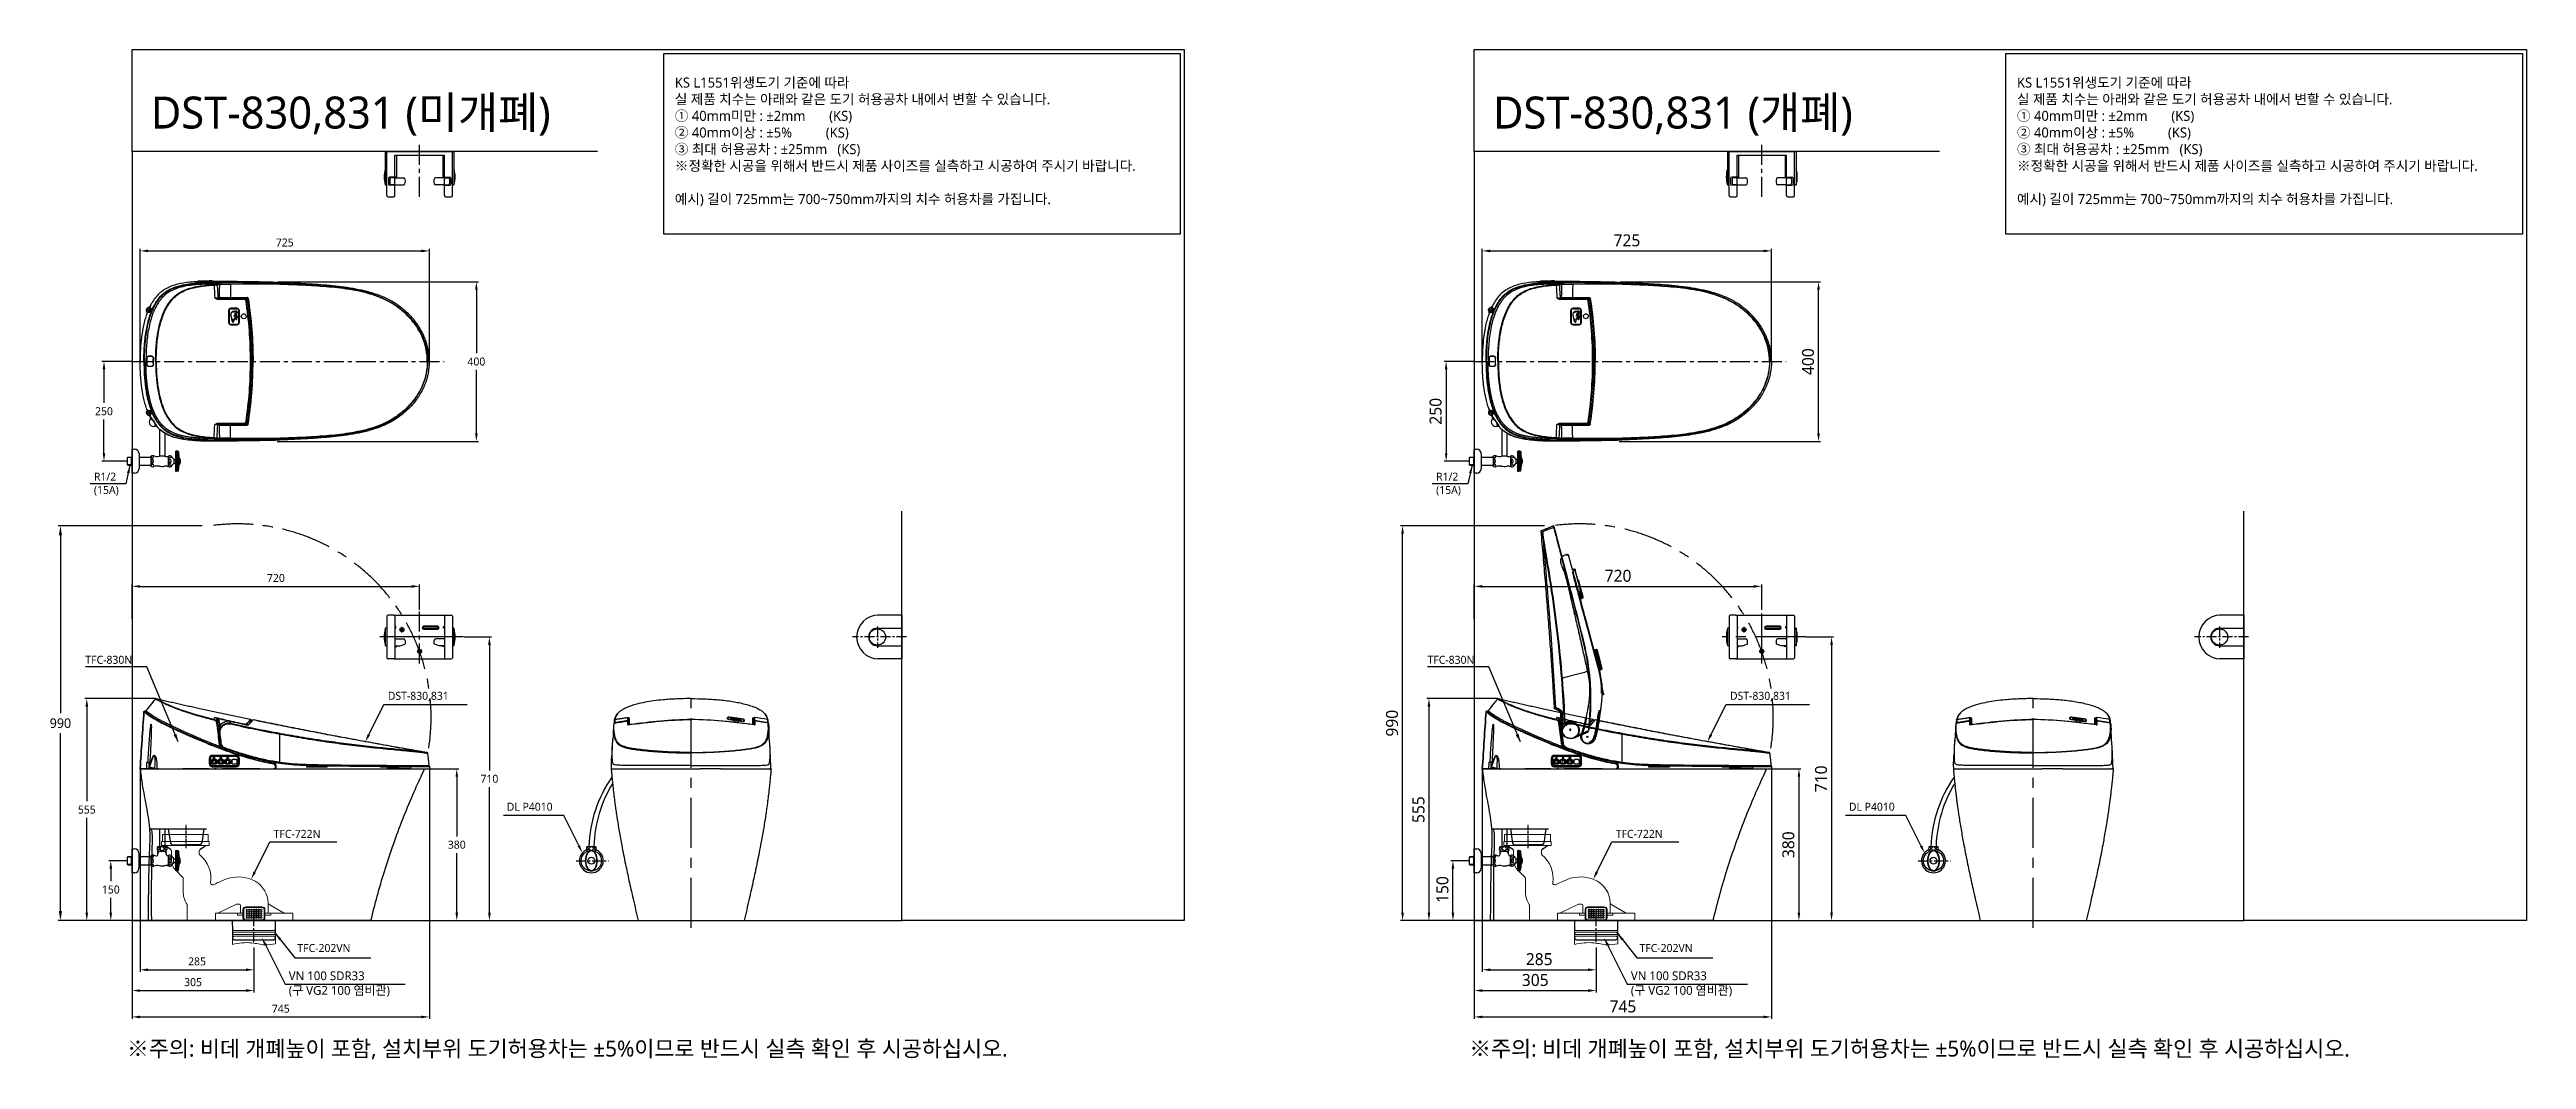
# Model space of a CAD drawing. Extents: x 2897 to 9100, y -47 to 2481.
import ezdxf
from ezdxf.lldxf.tags import DXFTag

# ---------------------------------------------------------------- set-up
doc = ezdxf.new("R2010")
doc.units = 0
doc.header["$LTSCALE"] = 20
doc.header["$MEASUREMENT"] = 0
doc.linetypes.add('CENTER', pattern=[2, 1.25, -0.25, 0.25, -0.25])
doc.layers.get('0').update_dxf_attribs({"linetype": 'CONTINUOUS'})
doc.layers.get('DEFPOINTS').update_dxf_attribs({"linetype": 'CONTINUOUS'})
for name, color, linetype in [('1', 7, 'CONTINUOUS'), ('2', 2, 'CONTINUOUS'), ('3', 3, 'CONTINUOUS'), ('4', 4, 'CONTINUOUS'), ('6', 6, 'CONTINUOUS'), ('61', 7, 'CONTINUOUS'), ('CEN', 1, 'CENTER'), ('CENTER', 2, 'CENTER')]:
    doc.layers.add(name, color=color, linetype=linetype)
doc.styles.add('GHS', font='romans', dxfattribs={"bigfont": 'ghs'})
doc.styles.add('ROMANS', font='NanumGothic.ttf', dxfattribs={"height": 10.144927})
doc.styles.get("Standard").update_dxf_attribs({"font": 'NanumGothic.ttf'})
tags = doc.linetypes.add('DASHED', pattern=[0.75, 0.5, -0.25]).pattern_tags.tags
tags[6:7] = [DXFTag(74, 4), DXFTag(75, 0), DXFTag(340, '0'), DXFTag(46, 1.0), DXFTag(50, 0.0), DXFTag(44, 0.0), DXFTag(45, 0.0)]
tags[4:5] = [DXFTag(74, 4), DXFTag(75, 0), DXFTag(340, '0'), DXFTag(46, 1.0), DXFTag(50, 0.0), DXFTag(44, 0.0), DXFTag(45, 0.0)]
doc.dimstyles.get("Standard").update_dxf_attribs({"dimtxt": 2.7, "dimasz": 2.5, "dimexe": 1.5, "dimexo": 1.5, "dimgap": 1.5, "dimtad": 1, "dimdec": 0, "dimlfac": 10, "dimzin": 0, "dimdsep": 46, "dimtxsty": 'Standard', "dimcen": 0, "dimclrt": 2, "dimadec": 0, "dimazin": 0, "dimtfac": 1, "dimtdec": 0, "dimtmove": 0, "dimatfit": 3, "dimfxl": 0, "dimtolj": 1, "dimtzin": 0, "dimarcsym": 0})

msp = doc.modelspace()

# ---------------------------------------------------------------- texts
at = {"char_height": 80, "width": 1348.979, "attachment_point": 1, "style": 'GHS'}
for s, insert in [('{\\fNanumGothic|b0|i0|c0|p50;DST-830,831\\fNanumGothic|b0|i0|c129|p50; (미개폐)}', (3150.7, 2363.5)), ('{\\fNanumGothic|b0|i0|c0|p50;DST-830,831\\fNanumGothic|b0|i0|c129|p50; (개폐)}', (6512.3, 2363.5))]:
    msp.add_mtext(s, dxfattribs=dict(at, insert=insert))
at = {"layer": '2', "attachment_point": 4, "style": 'ROMANS'}
for s, insert, char_height in [('KS L1551위생도기 기준에 따라 \\P실 제품 치수는 아래와 같은 도기 허용공차 내에서 변할 수 있습니다. \\P① 40mm미만 : ±2mm       (KS) \\P② 40mm이상 : ±5%          (KS)\\P③ 최대 허용공차 : ±25mm   (KS)\\P※정확한 시공을 위해서 반드시 제품 사이즈를 실측하고 시공하여 주시기 바랍니다.\\P\\P예시) 길이 725mm는 700~750mm까지의 치수 허용차를 가집니다.', (4462.8, 2250), 25), ('KS L1551위생도기 기준에 따라 \\P실 제품 치수는 아래와 같은 도기 허용공차 내에서 변할 수 있습니다. \\P① 40mm미만 : ±2mm       (KS) \\P② 40mm이상 : ±5%          (KS)\\P③ 최대 허용공차 : ±25mm   (KS)\\P※정확한 시공을 위해서 반드시 제품 사이즈를 실측하고 시공하여 주시기 바랍니다.\\P\\P예시) 길이 725mm는 700~750mm까지의 치수 허용차를 가집니다.', (7824.3, 2250), 25), ('R1/2\\P(15A)', (3008, 1393.3), 20), ('R1/2\\P(15A)', (6369.5, 1393.3), 20), ('TFC-830N', (2986.5, 953.6), 20), ('TFC-830N', (6348.1, 953.6), 20), ('DST-830,831', (3744, 861.8), 20), ('DST-830,831', (7105.5, 861.8), 20), ('DL P4010', (4041.9, 585.8), 20), ('DL P4010', (7403.4, 585.8), 20), ('TFC-722N', (3458.1, 517.9), 20), ('TFC-722N', (6819.6, 517.9), 20), ('TFC-202VN', (3517.5, 232.1), 20), ('TFC-202VN', (6879, 232.1), 20), ('VN 100 SDR33\\P(구 VG2 100 염비관)', (3495.8, 142.1), 22), ('VN 100 SDR33\\P(구 VG2 100 염비관)', (6857.3, 142.1), 22)]:
    msp.add_mtext(s, dxfattribs=dict(at, insert=insert, char_height=char_height))
at = {"layer": '3', "color": 1, "char_height": 40, "attachment_point": 1, "style": 'GHS'}
for insert in [(3090.8, 0.6), (6452.4, 0.6)]:
    msp.add_mtext_dynamic_manual_height_columns('{\\fNanumGothic|b0|i0|c129|p50;※주의: 비데 개폐높이 포함, 설치부위 도기허용차는 ±5%이므로 반드시 실측 확인 후 시공하십시오.}', width=2648.262, gutter_width=13.5, heights=[0], dxfattribs=dict(at, insert=insert))

# ---------------------------------------------------------------- blocks, each defined once
blk = doc.blocks.new('*D7')
at = {"color": 3, "lineweight": -2}
for p, q in [((6485.2, 679.3), (6485.2, 172.8)), ((6770.2, 233.5), (6770.2, 172.8)), ((6505.2, 177.8), (6750.2, 177.8))]:
    blk.add_line(p, q, dxfattribs=at)
at = {"color": 3}
for points in [[(6505.2, 181.2), (6505.2, 174.5), (6485.2, 177.8)], [(6750.2, 181.2), (6750.2, 174.5), (6770.2, 177.8)]]:
    blk.add_solid(points, dxfattribs=at)
at = {"layer": 'DEFPOINTS', "color": 0}
for p in [(6485.2, 680.8), (6770.2, 235), (6770.2, 177.8)]:
    blk.add_point(p, dxfattribs=at)
at = {"color": 2, "insert": (6627.7, 204.2), "char_height": 30, "attachment_point": 5}
blk.add_mtext('\\A1;285', dxfattribs=at)
blk = doc.blocks.new('*D8')
at = {"color": 3, "lineweight": -2}
for p, q in [((7296.7, 1010.8), (7364.9, 1010.8)), ((7359.9, 990.8), (7359.9, 320.8)), ((7339.5, 300.8), (7364.9, 300.8))]:
    blk.add_line(p, q, dxfattribs=at)
at = {"color": 3}
for points in [[(7356.6, 990.8), (7363.3, 990.8), (7359.9, 1010.8)], [(7356.6, 320.8), (7363.3, 320.8), (7359.9, 300.8)]]:
    blk.add_solid(points, dxfattribs=at)
at = {"layer": 'DEFPOINTS', "color": 0}
for p in [(7295.2, 1010.8), (7338, 300.8), (7359.9, 300.8)]:
    blk.add_point(p, dxfattribs=at)
at = {"color": 2, "insert": (7333.7, 655.8), "char_height": 30, "attachment_point": 5, "rotation": 90}
blk.add_mtext('\\A1;710', dxfattribs=at)
blk = doc.blocks.new('*D9')
at = {"color": 3, "lineweight": -2}
for p, q in [((6465.2, 1056.2), (6465.2, 1142.5)), ((6485.2, 1137.5), (7165.2, 1137.5)), ((7185.2, 1079), (7185.2, 1142.5))]:
    blk.add_line(p, q, dxfattribs=at)
at = {"color": 3}
for points in [[(6485.2, 1140.8), (6485.2, 1134.2), (6465.2, 1137.5)], [(7165.2, 1140.8), (7165.2, 1134.2), (7185.2, 1137.5)]]:
    blk.add_solid(points, dxfattribs=at)
at = {"layer": 'DEFPOINTS', "color": 0}
for p in [(7185.2, 1137.5), (6465.2, 1054.7), (7185.2, 1077.5)]:
    blk.add_point(p, dxfattribs=at)
at = {"color": 2, "insert": (6825.2, 1163.8), "char_height": 30, "attachment_point": 5}
blk.add_mtext('\\A1;720', dxfattribs=at)
blk = doc.blocks.new('*D10')
at = {"color": 3, "lineweight": -2}
for p, q in [((6465.2, 278.4), (6465.2, 120.8)), ((6770.2, 224.4), (6770.2, 120.8)), ((6485.2, 125.8), (6750.2, 125.8))]:
    blk.add_line(p, q, dxfattribs=at)
at = {"color": 3}
for points in [[(6485.2, 129.1), (6485.2, 122.4), (6465.2, 125.8)], [(6750.2, 129.1), (6750.2, 122.4), (6770.2, 125.8)]]:
    blk.add_solid(points, dxfattribs=at)
at = {"layer": 'DEFPOINTS', "color": 0}
for p in [(6465.2, 279.9), (6770.2, 225.9), (6770.2, 125.8)]:
    blk.add_point(p, dxfattribs=at)
at = {"color": 2, "insert": (6617.7, 152.1), "char_height": 30, "attachment_point": 5}
blk.add_mtext('\\A1;305', dxfattribs=at)
blk = doc.blocks.new('*D11')
at = {"color": 3, "lineweight": -2}
for p, q in [((6454.1, 450.8), (6406.7, 450.8)), ((6411.7, 320.8), (6411.7, 430.8)), ((6463.7, 300.8), (6406.7, 300.8))]:
    blk.add_line(p, q, dxfattribs=at)
at = {"color": 3}
for points in [[(6408.3, 430.8), (6415, 430.8), (6411.7, 450.8)], [(6408.3, 320.8), (6415, 320.8), (6411.7, 300.8)]]:
    blk.add_solid(points, dxfattribs=at)
at = {"layer": 'DEFPOINTS', "color": 0}
for p in [(6411.7, 450.8), (6455.6, 450.8), (6465.2, 300.8)]:
    blk.add_point(p, dxfattribs=at)
at = {"color": 2, "insert": (6385.4, 378.6), "char_height": 30, "attachment_point": 5, "rotation": 90}
blk.add_mtext('\\A1;150', dxfattribs=at)
blk = doc.blocks.new('*D12')
at = {"color": 3, "lineweight": -2}
for p, q in [((6465.7, 1700.8), (6389.6, 1700.8)), ((6394.6, 1680.8), (6394.6, 1470.8)), ((6451.8, 1450.8), (6389.6, 1450.8))]:
    blk.add_line(p, q, dxfattribs=at)
at = {"color": 3}
for points in [[(6391.3, 1680.8), (6397.9, 1680.8), (6394.6, 1700.8)], [(6391.3, 1470.8), (6397.9, 1470.8), (6394.6, 1450.8)]]:
    blk.add_solid(points, dxfattribs=at)
at = {"layer": 'DEFPOINTS', "color": 0}
for p in [(6467.2, 1700.8), (6394.6, 1450.8), (6453.3, 1450.8)]:
    blk.add_point(p, dxfattribs=at)
at = {"color": 2, "insert": (6368.3, 1575.8), "char_height": 30, "attachment_point": 5, "rotation": 90}
blk.add_mtext('\\A1;250', dxfattribs=at)
blk = doc.blocks.new('*D17')
at = {"color": 3, "lineweight": -2}
for p, q in [((7199.2, 680.8), (7283.2, 680.8)), ((7278.2, 660.8), (7278.2, 320.8)), ((7059.5, 300.8), (7283.2, 300.8))]:
    blk.add_line(p, q, dxfattribs=at)
at = {"color": 3}
for points in [[(7274.9, 660.8), (7281.5, 660.8), (7278.2, 680.8)], [(7274.9, 320.8), (7281.5, 320.8), (7278.2, 300.8)]]:
    blk.add_solid(points, dxfattribs=at)
at = {"layer": 'DEFPOINTS', "color": 0}
for p in [(7197.7, 680.8), (7058, 300.8), (7278.2, 300.8)]:
    blk.add_point(p, dxfattribs=at)
at = {"color": 2, "insert": (7251.9, 490.8), "char_height": 30, "attachment_point": 5, "rotation": 90}
blk.add_mtext('\\A1;380', dxfattribs=at)
blk = doc.blocks.new('*D13')
at = {"color": 3, "lineweight": -2}
for p, q in [((6524, 856.6), (6346.6, 856.6)), ((6351.6, 836.6), (6351.6, 320.8)), ((6503.7, 300.8), (6346.6, 300.8))]:
    blk.add_line(p, q, dxfattribs=at)
at = {"color": 3}
for points in [[(6348.2, 836.6), (6354.9, 836.6), (6351.6, 856.6)], [(6348.2, 320.8), (6354.9, 320.8), (6351.6, 300.8)]]:
    blk.add_solid(points, dxfattribs=at)
at = {"layer": 'DEFPOINTS', "color": 0}
for p in [(6525.5, 856.6), (6351.6, 300.8), (6505.2, 300.8)]:
    blk.add_point(p, dxfattribs=at)
at = {"color": 2, "insert": (6325.4, 578.7), "char_height": 30, "attachment_point": 5, "rotation": 90}
blk.add_mtext('\\A1;555', dxfattribs=at)
blk = doc.blocks.new('*D14')
at = {"color": 3, "lineweight": -2}
for p, q in [((6485.2, 1702.3), (6485.2, 1982.2)), ((6505.2, 1977.2), (7189.5, 1977.2)), ((7209.5, 1702.3), (7209.5, 1982.2))]:
    blk.add_line(p, q, dxfattribs=at)
at = {"color": 3}
for points in [[(6505.2, 1980.5), (6505.2, 1973.8), (6485.2, 1977.2)], [(7189.5, 1980.5), (7189.5, 1973.8), (7209.5, 1977.2)]]:
    blk.add_solid(points, dxfattribs=at)
at = {"layer": 'DEFPOINTS', "color": 0}
for p in [(7209.5, 1977.2), (6485.2, 1700.8), (7209.5, 1700.8)]:
    blk.add_point(p, dxfattribs=at)
at = {"color": 2, "insert": (6847.4, 2003.5), "char_height": 30, "attachment_point": 5}
blk.add_mtext('\\A1;725', dxfattribs=at)
blk = doc.blocks.new('BGFB')
at = {"color": 2, "linetype": 'Continuous', "lineweight": 0}
for p, q in [((-57.5, 0), (57.5, 0)), ((-57.5, 0), (-57.5, -18)), ((57.5, 0), (57.5, -18)), ((-59.5, -18), (59.5, -18)), ((-59.5, -18), (-59.5, -28)), ((-59.5, -28), (59.5, -28)), ((-36.9, -38), (-50.8, -28)), ((-34.8, -42.1), (-34.8, -65.3)), ((34.8, -42.1), (34.8, -49.1)), ((36.9, -38.1), (50.8, -28)), ((59.5, -18), (59.5, -28)), ((-24.1, -89.9), (-6.2, -107.6)), ((-5.3, -109.8), (-5.3, -146.3)), ((4.7, -215.9), (4.7, -177.4)), ((127.8, -174.9), (81.1, -197.3)), ((127.8, -174.9), (135.3, -174.9)), ((138.3, -177.9), (138.3, -197.3)), ((151.3, -181.3), (192.3, -181.3)), ((151.3, -183.1), (192.3, -183.1)), ((207.1, -196.8), (207.1, -171.6)), ((207.3, -174.1), (245.6, -196.4)), ((4.7, -215.9), (269.2, -215.9)), ((144.3, -197.3), (75.1, -197.3)), ((75.1, -197.3), (75.1, -215.9)), ((117.8, -240.9), (117.8, -243.9)), ((118.5, -240.4), (118.3, -240.4)), ((118.5, -244.4), (118.3, -244.4)), ((118.5, -240.4), (225.4, -240.4)), ((118.5, -244.4), (225.4, -244.4)), ((130.2, -197.3), (130.2, -202.4)), ((144.3, -202.4), (130.2, -202.4)), ((144.3, -188.3), (144.3, -208.9)), ((146.3, -188.1), (146.3, -208.6)), ((151.3, -213.6), (192.3, -213.6)), ((197.3, -188.1), (197.3, -208.6)), ((199.3, -188.3), (199.3, -208.9)), ((199.3, -196.8), (269.2, -196.8)), ((199.3, -202.4), (213.7, -202.4)), ((213.7, -202.4), (213.7, -196.8)), ((225.9, -240.9), (225.9, -243.9)), ((269.2, -196.8), (269.2, -215.9)), ((120.3, -250.4), (223.3, -250.4)), ((120.6, -254.4), (223, -254.4))]:
    blk.add_line(p, q, dxfattribs=at)
at = {"color": 3, "linetype": 'Continuous', "lineweight": 0}
for p, q in [((117.8, -275.3), (117.8, -215.9)), ((225.9, -273.8), (225.9, -215.9))]:
    blk.add_line(p, q, dxfattribs=at)
at = {"color": 2}
for p, q in [((118.5, -240.4), (118.4, -215.9)), ((118.5, -244.4), (120.6, -244.4)), ((118.6, -250.4), (118.5, -244.4)), ((223, -244.4), (225.2, -244.4)), ((225.2, -240.4), (223.3, -240.4)), ((225.2, -244.4), (225.1, -250.4)), ((225.3, -215.9), (225.2, -240.4)), ((120.3, -250.4), (118.3, -250.4)), ((118.3, -254.4), (120.6, -254.4)), ((118.6, -256.9), (118.6, -254.4)), ((120.4, -263.9), (118.6, -256.9)), ((122.4, -263.9), (120.4, -263.9)), ((122.4, -263.9), (171.8, -263.9)), ((171.8, -263.9), (221.2, -263.9)), ((223.2, -263.9), (221.2, -263.9)), ((223, -254.4), (225.4, -254.4)), ((225.1, -256.9), (223.2, -263.9)), ((225.4, -250.4), (223.3, -250.4)), ((225.1, -254.4), (225.1, -256.9))]:
    blk.add_line(p, q, dxfattribs=at)
blk.add_line((120.3, -240.4), (118.5, -240.4))
at = {"color": 2, "linetype": 'Continuous', "lineweight": 0}
for centre in [(153.8, -188.6), (153.8, -193.6), (153.8, -198.6), (153.8, -203.6), (153.8, -208.6)]:
    blk.add_circle(centre, 1.5, dxfattribs=at)
for centre, radius, start, end in [((-39.8, -42.1), 5, 0.04466, 54.10673), ((39.8, -42.1), 5, 125.8861, 179.75562), ((37.8, -49.1), 3, 179.75562, 231.4151), ((-10.7, -109.9), 74.8, 351.54677, 51.4151), ((1.6, -64.1), 36.4, 181.8849, 225.07334), ((-8.3, -109.8), 3, 0.08945, 45.24079), ((68.2, -121.6), 5, 171.54677, 296.5549), ((239.8, -464.9), 378.8, 110.24375, 116.5549), ((132, -202.9), 96.3, 63.28091, 103.9725), ((140.2, -174), 67, 2.08282, 58.46047), ((52.8, -143.8), 58.1, 182.47622, 213.35345), ((1.7, -177.4), 3, 0, 33.35345), ((135.3, -177.9), 3, 0, 90), ((151.3, -188.3), 7, 90, 180), ((151.3, -188.1), 5, 90, 180), ((192.3, -188.3), 7, 360, 90), ((192.3, -188.1), 5, 0, 90), ((118.3, -240.9), 0.5, 90, 180), ((118.3, -243.9), 0.5, 180, 270), ((151.3, -208.9), 7, 179.73808, 270), ((151.3, -208.6), 5, 180, 270), ((192.3, -208.6), 5, 270, 0), ((192.3, -208.9), 7, 270, 0), ((225.4, -240.9), 0.5, 0, 90), ((225.4, -243.9), 0.5, 270, 360), ((247.1, -193.8), 3, 239.7939, 270), ((118.3, -250.9), 0.5, 90, 180), ((118.3, -253.9), 0.5, 180, 270), ((225.4, -250.9), 0.5, 0, 90), ((225.4, -253.9), 0.5, 270, 0)]:
    blk.add_arc(centre, radius, start, end, dxfattribs=at)
at = {"color": 3, "linetype": 'Continuous', "lineweight": 0}
blk.add_spline([(117.8, -275.3), (166.2, -271.5), (199.4, -276.5), (225.9, -273.8)], degree=3, dxfattribs=at)
at = {"layer": '1', "color": 252, "linetype": 'Continuous'}
for q in [(-50.8, -28), (-50.1, -28.5), (-50.1, -28.5), (-50.1, -28.5)]:
    blk.add_line((-36.9, -38), q, dxfattribs=at)
at = {"layer": '1', "color": 2, "linetype": 'Continuous'}
for centre in [(159.8, -188.6), (159.8, -188.6), (159.8, -193.6), (159.8, -193.6), (159.8, -198.6), (159.8, -198.6), (159.8, -203.6), (159.8, -203.6), (159.8, -208.6), (159.8, -208.6), (165.8, -188.6), (165.8, -188.6), (165.8, -193.6), (165.8, -193.6), (165.8, -198.6), (165.8, -198.6), (165.8, -203.6), (165.8, -203.6), (165.8, -208.6), (165.8, -208.6), (171.8, -188.6), (171.8, -193.6), (171.8, -198.6), (171.8, -203.6), (171.8, -208.6), (171.8, -208.6), (177.8, -188.6), (177.8, -188.6), (177.8, -193.6), (177.8, -193.6), (177.8, -198.6), (177.8, -198.6), (177.8, -203.6), (177.8, -203.6), (177.8, -208.6), (177.8, -208.6), (183.8, -188.6), (183.8, -188.6), (183.8, -193.6), (183.8, -193.6), (183.8, -198.6), (183.8, -198.6), (183.8, -203.6), (183.8, -203.6), (183.8, -208.6), (183.8, -208.6), (189.8, -188.6), (189.8, -188.6), (189.8, -193.6), (189.8, -193.6), (189.8, -198.6), (189.8, -198.6), (189.8, -203.6), (189.8, -203.6), (189.8, -208.6), (189.8, -208.6)]:
    blk.add_circle(centre, 1.5, dxfattribs=at)
at = {"layer": '1', "color": 252, "linetype": 'Continuous'}
for centre in [(171.8, -188.6), (171.8, -193.6), (171.8, -198.6), (171.8, -203.6)]:
    blk.add_circle(centre, 1.5, dxfattribs=at)
for points, degree in [([(50.1, -28.5), (36.9, -38)], 1), ([(50.1, -28.5), (45.7, -31.7), (41.3, -34.8), (36.9, -38)], 3), ([(50.1, -28.5), (36.9, -38)], 1), ([(50.1, -28.5), (45.7, -31.7), (41.3, -34.8), (36.9, -38)], 3), ([(197.9, -139.9), (198.2, -140.5), (198.5, -141), (198.8, -141.6)], 3), ([(197.9, -139.9), (198.2, -140.5), (198.5, -141), (198.8, -141.6)], 3)]:
    blk.add_open_spline(points, degree=degree, dxfattribs=at)
at = {"layer": 'CEN'}
blk.add_line((171.8, -269.9), (171.8, -196.9), dxfattribs=at)
blk = doc.blocks.new('*D15')
at = {"color": 3, "lineweight": -2}
for p, q in [((7209.5, 687.3), (7209.5, 54.8)), ((6465.2, 299.3), (6465.2, 54.8)), ((6485.2, 59.8), (7189.5, 59.8))]:
    blk.add_line(p, q, dxfattribs=at)
at = {"color": 3}
for points in [[(6485.2, 63.1), (6485.2, 56.4), (6465.2, 59.8)], [(7189.5, 63.1), (7189.5, 56.4), (7209.5, 59.8)]]:
    blk.add_solid(points, dxfattribs=at)
at = {"layer": 'DEFPOINTS', "color": 0}
for p in [(7209.5, 688.8), (6465.2, 300.8), (7209.5, 59.8)]:
    blk.add_point(p, dxfattribs=at)
at = {"color": 2, "insert": (6837.4, 85.9), "char_height": 30, "attachment_point": 5}
blk.add_mtext('\\A1;745', dxfattribs=at)
blk = doc.blocks.new('A$C429C0A1F')
at = {"layer": '1', "color": 0}
for p, q in [((64.7, 701.4), (65.7, 701.3)), ((65.6, 700.5), (65.7, 700)), ((68.7, 699.4), (68.3, 699.1)), ((75.1, 702.1), (75.6, 702.3)), ((76.4, 706.4), (75.7, 705.6)), ((76.5, 705.1), (76.7, 704.7)), ((187.5, 693.3), (187.5, 694.2)), ((191.8, 707.1), (191.8, 707.1)), ((208.2, 707.1), (208.2, 707.1)), ((212.5, 694.2), (212.5, 693.3)), ((323.1, 704.7), (323.4, 705.1)), ((324.3, 705.6), (323.6, 706.4)), ((324.3, 701.7), (324.8, 701.7)), ((331.5, 698.7), (331.1, 699)), ((334.3, 701.3), (335.3, 701.4)), ((334.4, 699.8), (334.5, 700.3)), ((2.7, 574.3), (3.7, 574.3)), ((397.2, 567.4), (397.1, 567.4)), ((397.3, 579.3), (397.6, 579.3)), ((397.5, 582), (397.4, 581.9)), ((397.5, 581.7), (397.4, 581.7)), ((397.7, 582.1), (397.5, 581.7)), ((397.9, 581.7), (397.5, 581.7)), ((397.5, 581.3), (397.9, 581.3)), ((397.8, 581.1), (397.5, 581.1)), ((397.9, 580.1), (397.5, 580.1)), ((398, 580), (397.5, 580)), ((398.1, 582.1), (397.7, 582.1)), ((397.8, 581.1), (397.9, 581.3)), ((397.9, 581.7), (398.1, 582.1)), ((398.1, 581.1), (398, 580.9)), ((398, 580.3), (398.4, 581)), ((398, 580.2), (398.4, 580.9)), ((398, 580.3), (398, 580.9)), ((398.3, 581.9), (398.1, 581.5)), ((398.1, 581.1), (398.1, 581.5)), ((398.1, 579), (399.1, 579)), ((398.3, 581.4), (398.3, 581.9)), ((398.4, 581.6), (398.3, 581.4)), ((398.4, 581), (398.4, 581.6)), ((398.7, 581), (398.4, 581)), ((398.6, 581), (398.4, 581)), ((398.6, 581), (398.7, 581)), ((400.2, 572.5), (399.6, 572.5)), ((400.7, 572.5), (400.2, 572.5)), ((0.2, 543.4), (0.9, 543.4)), ((0.6, 551.4), (1.1, 551.4)), ((1.6, 548.4), (1.1, 548.4)), ((1.1, 542), (1.1, 542)), ((1.1, 525), (1.2, 525)), ((1.6, 548.3), (1.3, 548.3)), ((1.3, 523.6), (1.3, 523.7)), ((1.3, 508), (1.3, 508)), ((1.4, 537.3), (1.4, 537.3)), ((1.5, 520.3), (1.5, 520.3)), ((2, 543.4), (1.8, 543.4)), ((43.8, 507.5), (43.4, 507.5)), ((44, 507.5), (43.9, 507.5)), ((291.4, 481.6), (291.4, 496.8)), ((291.7, 496.7), (291.7, 481.5)), ((291.8, 481.5), (291.8, 496.7)), ((292.1, 496.8), (292.1, 481.6)), ((296.9, 502.3), (327.1, 502.3)), ((327.1, 501.9), (296.9, 501.9)), ((296.9, 501.8), (327.1, 501.8)), ((327.1, 501.6), (296.9, 501.6)), ((331.9, 481.6), (331.9, 496.8)), ((332.2, 496.7), (332.2, 481.5)), ((332.3, 481.5), (332.3, 496.7)), ((332.6, 496.8), (332.6, 481.6)), ((356, 507.5), (356.1, 507.5)), ((356.3, 507.5), (356.6, 507.5)), ((398.6, 508.9), (398.4, 508.9)), ((398.6, 508.9), (398.4, 508.9)), ((398.5, 519.9), (398.7, 519.9)), ((398.5, 519.9), (398.7, 519.9)), ((398.5, 518), (398.7, 518)), ((398.5, 518), (398.7, 518)), ((398.5, 500), (398.5, 500)), ((398.7, 525.9), (398.6, 525.9)), ((398.7, 525.9), (398.6, 525.9)), ((398.7, 508), (398.7, 508)), ((398.7, 508), (398.7, 508)), ((398.9, 525), (398.9, 525)), ((398.9, 525), (398.9, 525)), ((398.9, 515.4), (398.9, 515.4)), ((398.9, 515.4), (398.9, 515.4)), ((399.2, 527.9), (399.7, 527.9)), ((400.1, 549.1), (400.6, 549.1)), ((401.1, 549.1), (400.6, 549.1)), ((0.7, 483.4), (1.3, 483.4)), ((1.1, 475.4), (1.6, 475.4)), ((1.3, 487.9), (1.3, 487.9)), ((2.1, 478.4), (1.6, 478.4)), ((42.6, 474.1), (41.7, 474.1)), ((42.5, 474), (41.7, 474)), ((41.7, 473.2), (42.5, 473.2)), ((42.5, 472.7), (41.7, 472.7)), ((42.4, 468.3), (41.7, 468.3)), ((42.4, 468.3), (42.4, 454.9)), ((42.5, 467.1), (42.4, 467.1)), ((42.5, 473.2), (42.5, 474)), ((42.5, 473.2), (42.5, 472.7)), ((42.5, 467.1), (42.5, 472.7)), ((42.9, 473.8), (42.9, 472.9)), ((42.9, 472.9), (42.9, 467.3)), ((43.8, 469), (42.9, 469)), ((200, 441.3), (200, 442.5)), ((296.9, 476.8), (327.1, 476.8)), ((327.1, 476.4), (296.9, 476.4)), ((296.9, 476.3), (327.1, 476.3)), ((327.1, 476.1), (296.9, 476.1)), ((397.9, 478.4), (398.4, 478.4)), ((398.4, 475.4), (398.9, 475.4)), ((398.8, 483.4), (399.3, 483.4)), ((200, 3.8), (200, 0))]:
    blk.add_line(p, q, dxfattribs=at)
for centre in [(71.7, 701.1), (328.3, 701.1)]:
    blk.add_circle(centre, 2.1, dxfattribs=at)
for centre, radius, start, end in [((71.7, 701.1), 7.2, 55.25456, 171.28831), ((71.7, 701.1), 6.06, 48.86105, 177.67974), ((71.7, 701.1), 3.5, 209.20099, 17.26587), ((328.3, 701.1), 6.06, 2.2346, 131.22659), ((328.3, 701.1), 3.5, 170.5736, 322.94251), ((296.9, 496.8), 5.5, 90, 180), ((296.9, 496.7), 5.2, 90, 180), ((296.9, 496.7), 5.1, 90, 180), ((296.9, 496.8), 4.8, 90, 180), ((327.1, 496.8), 5.5, 0, 90), ((327.1, 496.7), 5.2, 0, 90), ((327.1, 496.7), 5.1, 0, 90), ((327.1, 496.8), 4.8, 0, 90), ((296.9, 481.6), 5.5, 180, 270), ((296.9, 481.5), 5.2, 180, 270), ((296.9, 481.5), 5.1, 180, 270), ((296.9, 481.6), 4.8, 180, 270), ((327.1, 481.6), 5.5, 270, 0), ((327.1, 481.6), 4.8, 270, 0), ((327.1, 481.5), 5.1, 270, 0), ((327.1, 481.5), 5.2, 270, 0)]:
    blk.add_arc(centre, radius, start, end, dxfattribs=at)
at = {"layer": '1', "color": 0, "extrusion": (0, 0, -1)}
for centre, radius, start, end in [((-71.7, 701.1), 7.06, 2.32026, 131.13895), ((-71.7, 701.1), 4, 162.73413, 330.79901), ((-328.3, 701.1), 7.06, 48.77341, 177.7654), ((-328.3, 701.1), 4, 217.05749, 9.4264), ((-328.3, 701.1), 7.2, 55.1621, 171.37882)]:
    blk.add_arc(centre, radius, start, end, dxfattribs=at)
at = {"layer": '1', "color": 0}
for centre, major_axis, ratio, start_param, end_param in [((47.8, 691.2), (9.11, 6.17), 0.916152, 0.269979, 2.882511), ((65.4, 700.4), (0.213, -0.452), 0.053979, 0.066481, 1.523686), ((76.6, 705.2), (-0.182, 0.466), 0.050377, 1.614803, 3.075022), ((322.6, 705.5), (0.189, 0.463), 0.328001, 3.211979, 4.33596), ((335.4, 700), (0.206, 0.455), 0.332719, 1.95365, 3.071209), ((397.7, 581.9), (-0.172, 0.103), 0.997094, 5.250881, 6.28317), ((397.6, 578.8), (-0.429, 0.257), 0.997094, 4.48965, 5.250881), ((397.8, 580.9), (0.172, -0.103), 0.997094, 0.573372, 2.144168), ((397.9, 581.5), (0.172, -0.103), 0.997094, 0.573372, 2.109289), ((397.9, 581.1), (-0.172, 0.103), 0.997094, 3.714964, 5.285761), ((397.8, 580.3), (0.172, -0.103), 0.997094, 5.285761, 6.856557), ((398, 579.5), (0.429, -0.257), 0.997094, 1.34842, 2.109289), ((398.1, 581.9), (-0.172, 0.103), 0.997094, 3.714964, 5.250881), ((398.2, 581.6), (-0.172, 0.103), 0.997094, 3.714964, 4.782926), ((398.2, 581), (-0.172, 0.103), 0.997094, 3.141569, 3.714964), ((398.2, 575.4), (0.429, -0.258), 0.997088, 6.283132, 6.792934), ((399.7, 578), (-0.429, 0.257), 0.997092, 3.141379, 3.727461), ((1.2, 540.2), (-0.077, -0.494), 0.999139, 3.295496, 4.866448), ((1.2, 537.7), (-0.383, -0.321), 0.997961, 5.586134, 6.300291), ((1.3, 523.2), (-0.487, -0.112), 0.982493, 4.491106, 6.061972), ((1.3, 520.7), (-0.489, -0.102), 0.978979, 6.081447, 6.294325), ((1.5, 506.1), (-0.493, -0.085), 0.968907, 4.546513, 6.117317), ((1.3, 548.1), (0, 0.2), 0.999154, 0, 1.565534), ((1.8, 548.1), (0, 0.2), 0.999154, 0.920757, 1.565304), ((4.8, 520.9), (-1.22, 0.87), 0.988984, 0.021337, 0.634775), ((6.7, 523.9), (-1.3, 0.75), 0.990202, 0.004658, 0.51273), ((6.7, 523.9), (-1.3, 0.75), 0.990202, 5.230664, 6.287843), ((7.6, 498), (1.5, -0.04), 0.226161, 3.189015, 4.564472), ((40.7, 498.5), (1, 0), 0.221069, 4.562842, 6.283185), ((40.7, 525.3), (-1, 0), 1, 3.141593, 4.746913), ((40.5, 519.8), (2.99, -0.22), 0.99324, 0.075247, 1.233219), ((40.4, 507.5), (3, 0), 0.378274, 0.009427, 1.120212), ((40.4, 506.7), (3, 0), 0.33934, 0.009277, 1.119473), ((45.5, 528.5), (-1.5, 0), 0.228999, 0.008965, 1.425862), ((45.5, 507.5), (-1.5, 0), 0.223098, 0.008952, 1.423303), ((291.7, 496.8), (-0.3, 0), 0.212431, 0, 1.701078), ((291.8, 496.8), (-0.3, 0), 0.212431, 1.701078, 3.141593), ((292.4, 496.7), (-0.2, 0), 0.21292, 0, 1.686253), ((296.9, 502), (0, 0.3), 0.132894, 4.500169, 6.283185), ((296.9, 501.9), (0, 0.3), 0.132894, 3.141593, 4.500169), ((297, 501.3), (0, 0.2), 0.121005, 4.49801, 6.283185), ((327, 501.3), (0, -0.2), 0.140434, 1.353522, 3.141593), ((327.1, 502), (0, 0.3), 0.132894, 4.500169, 6.283185), ((327.1, 501.9), (0, 0.3), 0.132894, 3.141593, 4.500169), ((331.6, 496.7), (-0.2, 0), 0.217009, 1.711088, 3.141593), ((332.2, 496.8), (-0.3, 0), 0.212431, 0, 1.701078), ((332.3, 496.8), (0.3, 0), 0.212431, 4.84267, 6.283185), ((354.5, 528.5), (1.5, 0), 0.228999, 4.857323, 6.27422), ((354.5, 507.5), (1.5, 0), 0.223098, 4.859883, 6.274233), ((359.5, 519.8), (2.99, 0.22), 0.99324, 1.909052, 3.066346), ((359.6, 507.5), (3, 0), 0.378274, 2.024569, 3.132165), ((359.6, 506.7), (3, 0), 0.33934, 2.025024, 3.132316), ((359.3, 525.3), (-1, 0), 1, 4.70819, 6.28317), ((359.3, 498.5), (-1, 0), 0.221069, 0, 1.720343), ((392.5, 498), (-1.5, -0.04), 0.226161, 1.718714, 3.09417), ((393.3, 523.9), (1.3, 0.75), 0.990202, 6.27163, 7.335707), ((393.3, 523.9), (1.3, 0.75), 0.990202, 5.770456, 6.27163), ((395.2, 520.9), (1.22, 0.87), 0.988984, 5.64841, 6.28017), ((398.5, 506.1), (0.493, -0.085), 0.968907, 0.165868, 1.736672), ((398.5, 506.1), (0.493, -0.085), 0.968907, 0.165868, 1.736672), ((398.7, 531.1), (0, 0.2), 0.999163, 4.70745, 6.283185), ((398.7, 531.1), (0, 0.2), 0.999163, 4.70745, 6.283185), ((398.7, 523.2), (0.487, -0.112), 0.982493, 0.221214, 1.792079), ((398.7, 523.2), (0.487, -0.112), 0.982493, 0.221214, 1.792079), ((400.4, 543.6), (0, -0.5), 0.999157, 1.572586, 3.141593), ((40.7, 455.9), (1, 0), 0.209286, 4.560828, 6.283185), ((42.4, 454), (0.156, 0.988), 0.119842, 0, 1.800106), ((42.5, 472.9), (-0.4, 0), 0.85822, 3.141593, 4.712389), ((42.5, 472.9), (-0.4, 0), 0.374607, 1.570796, 3.141593), ((45.5, 463.2), (-1.5, 0), 0.211079, 0.008928, 1.420364), ((47.5, 459.6), (-0.22, -1.48), 0.119694, 4.942245, 5.579809), ((291.7, 481.6), (0.3, 0), 0.212431, 3.141593, 4.84267), ((291.8, 481.6), (-0.3, 0), 0.212431, 1.701078, 3.141593), ((292.4, 481.7), (-0.2, 0), 0.210332, 0, 1.687833), ((296.9, 476.5), (0, 0.3), 0.132894, 4.500169, 6.283185), ((296.9, 476.4), (0, 0.3), 0.132894, 3.141593, 4.500169), ((297, 477.1), (0, -0.2), 0.123481, 0, 1.360881), ((327, 477.1), (0, 0.2), 0.142578, 3.141593, 4.500734), ((327.1, 476.5), (0, 0.3), 0.132894, 4.500169, 6.283185), ((327.1, 476.4), (0, 0.3), 0.132894, 3.141593, 4.500169), ((331.6, 481.7), (-0.2, 0), 0.213495, 1.712453, 3.141593), ((332.2, 481.6), (-0.3, 0), 0.212431, 0, 1.701078), ((332.3, 481.6), (-0.3, 0), 0.212431, 1.701078, 3.141593), ((352.5, 459.6), (0.22, -1.48), 0.119694, 0.703376, 1.340941), ((354.5, 463.2), (1.5, 0), 0.211079, 4.862822, 6.274258), ((357.6, 454), (-0.156, 0.988), 0.119842, 4.483079, 6.283185), ((359.3, 455.9), (-1, 0), 0.209286, 0, 1.722357)]:
    blk.add_ellipse(centre, major_axis=major_axis, ratio=ratio, start_param=start_param, end_param=end_param, dxfattribs=at)
for points, degree, knots in [([(200, 714.7), (177.9, 714.7), (155.6, 713.6), (122.8, 709.1), (112, 707.1), (90.7, 701.7), (80.3, 698.3), (60.5, 689.7), (51.1, 684.4), (38.7, 674.4), (34.9, 670.8), (28, 662.9), (24.9, 658.7), (17, 645.4), (13.3, 635.7), (8.1, 616), (6.5, 605.9), (5.3, 595.8)], 3, [0, 0, 0, 0, 0.25, 0.25, 0.375, 0.375, 0.5, 0.5, 0.625, 0.625, 0.6875, 0.6875, 0.75, 0.75, 0.875, 0.875, 1, 1, 1, 1]), ([(6.3, 525.4), (6.4, 540.9), (6.8, 562.7), (8, 590.9), (11.2, 620.9), (23.2, 648.3), (32.2, 660.4), (39, 667.4), (42.3, 670.5), (47.9, 675.2), (63.6, 686.2), (94.5, 699.5), (126.9, 705.8), (158.2, 708.8), (185.2, 709.6), (200, 709.6)], 5, [0, 0, 0, 0, 0, 0, 0.247484, 0.356413, 0.45888, 0.476693, 0.479658, 0.490527, 0.514224, 0.530005, 0.592815, 0.779957, 1, 1, 1, 1, 1, 1]), ([(200, 713.2), (196.1, 713.2), (188.5, 713.1), (177.4, 712.8), (166.7, 712.3), (156.5, 711.6), (146.7, 710.6), (137.4, 709.5), (128.6, 708.3), (120.2, 706.9), (112.3, 705.4), (104.9, 703.7), (98, 702), (91.6, 700.1), (85.7, 698.3), (80.3, 696.4), (75.4, 694.5), (68.6, 691.6), (59.5, 687.2), (49.5, 681.1), (36, 670.7), (25.7, 658.4), (16.9, 641.2), (12.5, 628.4), (8.7, 612), (7.4, 601.9), (6.5, 595.2)], 3, [0, 0, 0, 0, 0.043803, 0.085816, 0.126123, 0.164778, 0.201813, 0.237237, 0.271048, 0.303235, 0.33378, 0.362666, 0.389876, 0.415398, 0.439219, 0.461332, 0.481735, 0.500424, 0.547145, 0.600351, 0.638368, 0.749997, 0.792002, 0.875008, 0.916739, 1, 1, 1, 1]), ([(200, 685.3), (176.3, 685.3), (152.8, 683.9), (123.9, 679), (118.2, 677.9), (106.7, 675.2), (101, 673.6), (84.2, 668.3), (73.4, 663.9), (58.2, 655.2), (53.3, 651.9), (44.2, 644.7), (40.1, 640.8), (32.5, 632.1), (29.2, 627.3), (23.6, 617.3), (21.2, 612.1), (17.3, 601.3), (15.7, 595.8), (13.1, 584.7), (12.1, 579.1), (9.5, 562.2), (8.5, 550.8), (7.8, 539.3)], 3, [0, 0, 0, 0, 0.25, 0.25, 0.3125, 0.3125, 0.375, 0.375, 0.5, 0.5, 0.5625, 0.5625, 0.625, 0.625, 0.6875, 0.6875, 0.75, 0.75, 0.8125, 0.8125, 0.875, 0.875, 1, 1, 1, 1]), ([(200, 683.8), (193.7, 683.8), (181.4, 683.6), (163.4, 682.6), (146.3, 681), (127.2, 678.2), (106.6, 673.9), (84.4, 666.9), (60.1, 655.7), (40.2, 640.5), (27.2, 621.9), (20.3, 606.6), (15.5, 590.1), (12.9, 576.4), (11.4, 565.1), (10.5, 556.9), (9.7, 548.1), (9.3, 542), (9.1, 538.9)], 3, [0, 0, 0, 0, 0.066982, 0.130716, 0.191334, 0.248966, 0.335776, 0.415755, 0.499002, 0.623838, 0.68452, 0.749311, 0.808177, 0.874762, 0.902999, 0.933262, 0.965585, 1, 1, 1, 1]), ([(60.7, 698.8), (60.4, 698.1), (59.7, 697.3), (57.4, 695.3), (56.5, 694.6), (54.4, 693), (53.6, 692.4), (51.5, 691), (50.3, 690.1), (47.5, 688.2), (46.2, 687.3), (44, 685.9), (43.2, 685.4), (41, 684), (40, 683.4), (37.5, 682.1), (36.6, 681.9), (36.1, 682)], 3, [0, 0, 0, 0, 0.25, 0.25, 0.375, 0.375, 0.4375, 0.4375, 0.5, 0.5, 0.5625, 0.5625, 0.625, 0.625, 0.75, 0.75, 1, 1, 1, 1]), ([(37.8, 685.4), (37.7, 685), (37.6, 684.6), (37.4, 684), (37.4, 683.8), (37.3, 683.6)], 3, [0, 0, 0, 0, 0.700171, 0.700171, 1, 1, 1, 1]), ([(37.5, 687.4), (38.3, 686.8), (39.2, 686.4), (41.4, 686.4), (42.2, 686.5), (43.9, 687), (44.6, 687.2), (45.8, 687.8), (46.3, 688), (47.4, 688.6), (48, 689), (49.2, 689.9), (49.8, 690.3), (50.7, 691.1), (51, 691.4), (52, 692.3), (52.5, 692.8), (53.6, 694.3), (54.1, 695.1), (55, 697.2), (55.2, 698.4), (55.1, 699.4)], 3, [0, 0, 0, 0, 0.25, 0.25, 0.375, 0.375, 0.4375, 0.4375, 0.46875, 0.46875, 0.5, 0.5, 0.53125, 0.53125, 0.5625, 0.5625, 0.625, 0.625, 0.75, 0.75, 1, 1, 1, 1]), ([(63, 699.9), (63.3, 700.1), (63.6, 700.3), (64, 700.7), (64.2, 701), (64.5, 701.6), (64.6, 701.9), (64.6, 702.2)], 3, [0, 0, 0, 0, 0.351432, 0.351432, 0.702814, 0.702814, 1, 1, 1, 1]), ([(63, 698.8), (63.1, 698.8), (63.1, 698.8), (63.5, 699), (63.7, 699.2), (64.2, 699.8), (64.4, 700), (64.6, 700.7), (64.7, 701), (64.7, 701.4)], 3, [0, 0, 0, 0, 0.050427, 0.050427, 0.366463, 0.366463, 0.683166, 0.683166, 1, 1, 1, 1]), ([(63, 698.8), (63, 699), (63, 699.1), (63, 699.5), (63, 699.7), (63, 699.9)], 3, [0, 0, 0, 0, 0.471631, 0.471631, 1, 1, 1, 1]), ([(64.6, 702.2), (64.6, 702), (64.6, 701.9), (64.7, 701.6), (64.7, 701.5), (64.7, 701.4)], 3, [0, 0, 0, 0, 0.541449, 0.541449, 1, 1, 1, 1]), ([(76.8, 704.7), (77.2, 703.7), (77.4, 702.7), (77.2, 700.9), (77.1, 700.3), (76.5, 699.2), (76.3, 698.8), (75.8, 698.2), (75.6, 698), (75.2, 697.6), (75, 697.4), (74.7, 697.2), (74.5, 697.1), (74.2, 696.9), (74.1, 696.8), (73.8, 696.7), (73.5, 696.6), (73, 696.4), (72.8, 696.3), (72.5, 696.2), (72.3, 696.2), (72, 696.2), (71.8, 696.1), (71.2, 696.1), (70.9, 696.1), (70.1, 696.2), (69.7, 696.3), (68.6, 696.7), (68.1, 697), (66.7, 698.1), (66, 699), (65.6, 699.9)], 3, [0, 0, 0, 0, 0.25, 0.25, 0.375, 0.375, 0.4375, 0.4375, 0.46875, 0.46875, 0.484375, 0.484375, 0.492187, 0.492187, 0.496094, 0.496094, 0.5, 0.5, 0.507812, 0.507812, 0.515625, 0.515625, 0.53125, 0.53125, 0.5625, 0.5625, 0.625, 0.625, 0.75, 0.75, 1, 1, 1, 1]), ([(65.6, 700.5), (65.6, 700.5), (65.7, 700.5), (66.1, 700.6), (66.3, 700.7), (66.9, 700.6), (67.2, 700.6), (67.7, 700.4), (67.9, 700.2), (68.4, 699.8), (68.6, 699.6), (68.7, 699.4)], 3, [0, 0, 0, 0, 0.066703, 0.066703, 0.299496, 0.299496, 0.532803, 0.532803, 0.766411, 0.766411, 1, 1, 1, 1]), ([(68.3, 699.1), (68.1, 699.3), (68, 699.5), (67.7, 699.8), (67.5, 699.9), (67, 700.1), (66.8, 700.1), (66.4, 700.1), (66.1, 700.1), (65.9, 700), (65.8, 700), (65.7, 700)], 3, [0, 0, 0, 0, 0.233719, 0.233719, 0.467382, 0.467382, 0.700651, 0.700651, 0.933335, 0.933335, 1, 1, 1, 1]), ([(68.3, 699.1), (68.5, 698.4), (68.9, 697.8), (69.8, 697), (70.2, 696.8), (70.9, 696.5), (71.2, 696.4), (71.7, 696.3), (71.9, 696.3), (72.3, 696.3), (72.5, 696.3), (72.7, 696.4), (72.8, 696.4), (73, 696.4), (73.1, 696.4), (73.3, 696.5), (73.3, 696.5), (73.6, 696.6), (73.8, 696.7), (73.9, 696.7), (74, 696.8), (74.1, 696.9), (74.2, 696.9), (74.3, 697), (74.4, 697.1), (74.7, 697.2), (74.8, 697.3), (75, 697.6), (75.2, 697.8), (75.5, 698.2), (75.6, 698.5), (76, 699.2), (76, 699.7), (76.1, 700.9), (75.9, 701.6), (75.6, 702.3)], 3, [0, 0, 0, 0, 0.25, 0.25, 0.375, 0.375, 0.4375, 0.4375, 0.46875, 0.46875, 0.484375, 0.484375, 0.492188, 0.492188, 0.496094, 0.496094, 0.5, 0.5, 0.501953, 0.501953, 0.503906, 0.503906, 0.507813, 0.507813, 0.515625, 0.515625, 0.53125, 0.53125, 0.5625, 0.5625, 0.625, 0.625, 0.75, 0.75, 1, 1, 1, 1]), ([(75.1, 702.1), (75.1, 702.2), (75, 702.4), (75, 702.8), (75, 703), (75.1, 703.6), (75.2, 703.9), (75.5, 704.4), (75.6, 704.6), (76, 704.9), (76.2, 705), (76.5, 705.1)], 3, [0, 0, 0, 0, 0.10609, 0.10609, 0.339075, 0.339075, 0.571584, 0.571584, 0.803903, 0.803903, 1, 1, 1, 1]), ([(76.7, 704.7), (76.5, 704.6), (76.3, 704.5), (76, 704.2), (75.9, 704.1), (75.6, 703.7), (75.6, 703.4), (75.5, 703), (75.5, 702.8), (75.5, 702.5), (75.5, 702.4), (75.6, 702.3)], 3, [0, 0, 0, 0, 0.195992, 0.195992, 0.428235, 0.428235, 0.660757, 0.660757, 0.893843, 0.893843, 1, 1, 1, 1]), ([(75.8, 707), (76.1, 706.8), (76.4, 706.6), (77.1, 706.5), (77.4, 706.4), (78.1, 706.5), (78.3, 706.5), (78.6, 706.6)], 3, [0, 0, 0, 0, 0.351104, 0.351104, 0.702245, 0.702245, 1, 1, 1, 1]), ([(76.4, 706.4), (76.3, 706.5), (76.2, 706.6), (76.1, 706.8), (76, 706.9), (75.8, 707)], 3, [0, 0, 0, 0, 0.458499, 0.458499, 1, 1, 1, 1]), ([(76.4, 706.4), (76.6, 706.2), (76.9, 706), (77.6, 705.7), (77.9, 705.7), (78.6, 705.6), (78.9, 705.7), (79.3, 705.8), (79.4, 705.8), (79.4, 705.8)], 3, [0, 0, 0, 0, 0.31551, 0.31551, 0.63089, 0.63089, 0.945605, 0.945605, 1, 1, 1, 1]), ([(76.6, 705.2), (76.8, 705.2), (77, 705.2), (77.8, 705.4), (78.2, 705.4), (78.9, 705.6), (79.2, 705.7), (79.4, 705.8), (79.4, 705.8), (79.4, 705.8)], 3, [0, 0, 0, 0, 0.238829, 0.238829, 0.733383, 0.733383, 0.996461, 0.996461, 1, 1, 1, 1]), ([(78.6, 706.6), (79.8, 707.1), (89.7, 710.7), (110.2, 716.3), (133.6, 720.1), (151.6, 722), (163.1, 723), (175.1, 723.6), (187.4, 724), (195.8, 724.1), (200, 724.1)], 3, [0, 0, 0, 0, 0.029664, 0.258397, 0.514709, 0.605675, 0.699628, 0.796629, 0.896736, 1, 1, 1, 1]), ([(78.6, 706.6), (78.8, 706.5), (78.9, 706.4), (79.2, 706.1), (79.3, 706), (79.4, 705.8)], 3, [0, 0, 0, 0, 0.528386, 0.528386, 1, 1, 1, 1]), ([(187.5, 703.5), (187.5, 704.3), (187.8, 705.1), (189.3, 706.5), (190.5, 707.1), (191.8, 707.1)], 3, [0, 0, 0, 0, 0.5, 0.5, 1, 1, 1, 1]), ([(191.8, 707.1), (190.5, 707), (189.3, 706.5), (187.9, 705.1), (187.5, 704.3), (187.5, 703.5)], 3, [0, 0, 0, 0, 0.5, 0.5, 1, 1, 1, 1]), ([(191.8, 691), (190.5, 691), (189.3, 691.5), (187.8, 692.8), (187.5, 693.6), (187.5, 694.4)], 3, [0, 0, 0, 0, 0.5, 0.5, 1, 1, 1, 1]), ([(187.5, 694.4), (187.5, 693.6), (187.8, 692.8), (189.3, 691.5), (190.5, 691), (191.8, 691.1)], 3, [0, 0, 0, 0, 0.5, 0.5, 1, 1, 1, 1]), ([(321.4, 706.6), (320.5, 707), (319.6, 707.3), (309.2, 711), (299.5, 713.6), (279.9, 717.9), (270, 719.5), (250.1, 721.9), (240.1, 722.8), (220.1, 723.9), (210, 724.1), (200, 724.1)], 3, [0, 0, 0, 0, 0.02335, 0.02335, 0.267513, 0.267513, 0.511675, 0.511675, 0.755838, 0.755838, 1, 1, 1, 1]), ([(200, 714.7), (203.9, 714.7), (211.6, 714.7), (223.1, 714.3), (234.3, 713.8), (245.3, 713), (256, 711.9), (274.3, 709.6), (299.5, 704.9), (325.5, 696.4), (344.4, 686.9), (357.3, 678.1), (368.8, 667.4), (377.7, 655.2), (384.7, 641), (389.4, 626.4), (392.8, 611), (394.1, 600.9), (394.7, 595.8)], 3, [0, 0, 0, 0, 0.043893, 0.086888, 0.129007, 0.170264, 0.210669, 0.250243, 0.3783, 0.500162, 0.562466, 0.625028, 0.683175, 0.749984, 0.806331, 0.875009, 0.937446, 1, 1, 1, 1]), ([(200, 713.2), (222.1, 713.1), (244.4, 712.1), (277.1, 707.5), (287.9, 705.5), (309.1, 700.2), (319.4, 696.8), (339.1, 688.2), (348.3, 682.9), (360.6, 673.1), (364.4, 669.5), (371.1, 661.7), (374.1, 657.6), (381.9, 644.4), (385.6, 634.8), (390.8, 615.3), (392.4, 605.3), (393.5, 595.2)], 3, [0, 0, 0, 0, 0.25, 0.25, 0.375, 0.375, 0.5, 0.5, 0.625, 0.625, 0.6875, 0.6875, 0.75, 0.75, 0.875, 0.875, 1, 1, 1, 1]), ([(393.8, 525.2), (393.7, 530.1), (393.6, 540.7), (393.2, 557.2), (392.4, 574.9), (390.9, 593.5), (388.1, 612.4), (383, 633), (374.6, 651.6), (362.6, 666.4), (351.1, 676.1), (337.2, 684.8), (320.7, 692.3), (301.3, 698.5), (281.4, 703), (261.2, 706.2), (240.8, 708.2), (220.4, 709.4), (206.8, 709.5), (200, 709.6)], 3, [0, 0, 0, 0, 0.047496, 0.101465, 0.158754, 0.219453, 0.283486, 0.344977, 0.426954, 0.479725, 0.52727, 0.569318, 0.632406, 0.694258, 0.7554, 0.816656, 0.878101, 0.939373, 1, 1, 1, 1]), ([(200, 685.3), (203.7, 685.3), (211.1, 685.3), (222, 684.9), (232.6, 684.3), (242.7, 683.6), (252.4, 682.6), (261.6, 681.4), (279.7, 678.6), (305.6, 672.6), (332.8, 661.2), (351.8, 648.5), (364.2, 636.8), (373.9, 622.8), (380.8, 607.7), (385.7, 591.1), (388.9, 574.1), (391, 556.4), (391.8, 544.9), (392.2, 539.3)], 3, [0, 0, 0, 0, 0.039427, 0.077731, 0.114791, 0.150512, 0.184824, 0.217678, 0.249043, 0.377641, 0.498802, 0.562671, 0.62402, 0.684564, 0.749433, 0.805849, 0.874829, 0.938675, 1, 1, 1, 1]), ([(200, 683.8), (211.3, 683.8), (222.6, 683.5), (245.6, 681.9), (257.3, 680.6), (274.7, 677.7), (280.4, 676.6), (291.9, 673.9), (297.7, 672.4), (314.5, 667.2), (325.3, 662.8), (340.5, 654.2), (345.4, 651), (354.4, 643.9), (358.6, 640.1), (364.2, 633.6), (366, 631.3), (369.3, 626.6), (370.9, 624.2), (375.1, 616.8), (377.4, 611.7), (381.4, 601), (383, 595.4), (385.6, 584.3), (386.7, 578.7), (389.2, 561.8), (390.2, 550.4), (390.9, 538.9)], 3, [0, 0, 0, 0, 0.119755, 0.119755, 0.245504, 0.245504, 0.308379, 0.308379, 0.371254, 0.371254, 0.497003, 0.497003, 0.559878, 0.559878, 0.622752, 0.622752, 0.65419, 0.65419, 0.685627, 0.685627, 0.748501, 0.748501, 0.811376, 0.811376, 0.874251, 0.874251, 1, 1, 1, 1]), ([(208.2, 707.1), (209.5, 707.1), (210.7, 706.5), (212.2, 705.1), (212.6, 704.3), (212.6, 703.5)], 3, [0, 0, 0, 0, 0.5, 0.5, 1, 1, 1, 1]), ([(212.5, 703.5), (212.5, 704.3), (212.2, 705.1), (210.7, 706.5), (209.5, 707), (208.2, 707.1)], 3, [0, 0, 0, 0, 0.5, 0.5, 1, 1, 1, 1]), ([(212.6, 694.4), (212.6, 693.6), (212.2, 692.8), (210.7, 691.5), (209.5, 691), (208.2, 691)], 3, [0, 0, 0, 0, 0.5, 0.5, 1, 1, 1, 1]), ([(208.2, 691.1), (209.5, 691), (210.7, 691.5), (212.2, 692.8), (212.5, 693.6), (212.5, 694.4)], 3, [0, 0, 0, 0, 0.5, 0.5, 1, 1, 1, 1]), ([(320.6, 705.8), (320.7, 706), (320.9, 706.2), (321.2, 706.4), (321.3, 706.5), (321.4, 706.6)], 3, [0, 0, 0, 0, 0.61886, 0.61886, 1, 1, 1, 1]), ([(320.6, 705.8), (320.6, 705.8), (320.7, 705.8), (321.1, 705.7), (321.4, 705.6), (322.1, 705.7), (322.4, 705.7), (323.1, 706), (323.4, 706.2), (323.6, 706.4)], 3, [0, 0, 0, 0, 0.055683, 0.055683, 0.36997, 0.36997, 0.68492, 0.68492, 1, 1, 1, 1]), ([(320.6, 705.8), (320.6, 705.8), (320.6, 705.8), (320.6, 705.8), (320.6, 705.8), (320.8, 705.8), (320.9, 705.7), (321.6, 705.5), (322.1, 705.4), (322.7, 705.3)], 3, [0, 0, 0, 0, 0.004737, 0.004737, 0.038341, 0.038341, 0.217406, 0.217406, 1, 1, 1, 1]), ([(321.4, 706.6), (321.7, 706.5), (322, 706.5), (322.7, 706.4), (323.1, 706.5), (323.6, 706.7), (323.9, 706.8), (324.2, 707)], 3, [0, 0, 0, 0, 0.34934, 0.34934, 0.698631, 0.698631, 1, 1, 1, 1]), ([(335.2, 699.6), (334.6, 698.7), (333.9, 697.8), (332.3, 696.8), (331.7, 696.5), (330.5, 696.2), (330.1, 696.1), (329.2, 696.1), (328.9, 696.1), (328.3, 696.1), (328, 696.1), (327.6, 696.2), (327.5, 696.3), (327.1, 696.4), (327, 696.4), (326.7, 696.5), (326.5, 696.6), (326, 696.8), (325.9, 696.9), (325.6, 697), (325.5, 697.1), (325.3, 697.2), (325.2, 697.3), (324.8, 697.5), (324.6, 697.7), (324.2, 698.1), (324, 698.3), (323.4, 699), (323.2, 699.3), (322.6, 700.4), (322.4, 701.1), (322, 702.9), (322.1, 704), (322.4, 705)], 3, [0, 0, 0, 0, 0.25, 0.25, 0.375, 0.375, 0.4375, 0.4375, 0.46875, 0.46875, 0.484375, 0.484375, 0.492187, 0.492187, 0.496094, 0.496094, 0.5, 0.5, 0.503906, 0.503906, 0.507812, 0.507812, 0.515625, 0.515625, 0.53125, 0.53125, 0.5625, 0.5625, 0.625, 0.625, 0.75, 0.75, 1, 1, 1, 1]), ([(323.1, 704.7), (323.1, 704.7), (323, 704.7), (322.8, 704.9), (322.6, 705), (322.4, 705)], 3, [0, 0, 0, 0, 0.189283, 0.189283, 1, 1, 1, 1]), ([(322.7, 705.3), (322.9, 705.3), (323.1, 705.2), (323.3, 705.1), (323.4, 705.1), (323.4, 705.1)], 3, [0, 0, 0, 0, 0.822655, 0.822655, 1, 1, 1, 1]), ([(324.3, 701.7), (324.3, 701.8), (324.3, 701.9), (324.4, 702.4), (324.3, 702.7), (324.2, 703.4), (324, 703.7), (323.7, 704.2), (323.5, 704.4), (323.2, 704.6), (323.2, 704.6), (323.1, 704.7)], 3, [0, 0, 0, 0, 0.086752, 0.086752, 0.391886, 0.391886, 0.696475, 0.696475, 0.959326, 0.959326, 1, 1, 1, 1]), ([(323.4, 705.1), (323.7, 704.8), (324, 704.5), (324.5, 703.9), (324.6, 703.5), (324.8, 702.8), (324.9, 702.4), (324.8, 701.9), (324.8, 701.8), (324.8, 701.7)], 3, [0, 0, 0, 0, 0.304318, 0.304318, 0.608605, 0.608605, 0.913364, 0.913364, 1, 1, 1, 1]), ([(324.2, 707), (324.1, 706.9), (324, 706.8), (323.8, 706.6), (323.7, 706.5), (323.6, 706.4)], 3, [0, 0, 0, 0, 0.393708, 0.393708, 1, 1, 1, 1]), ([(324.3, 701.7), (324.1, 701.2), (324, 700.5), (324.1, 699.4), (324.2, 699), (324.5, 698.3), (324.6, 698.1), (324.9, 697.7), (325.1, 697.6), (325.3, 697.3), (325.4, 697.2), (325.6, 697.1), (325.7, 697), (325.8, 696.9), (325.9, 696.9), (326, 696.8), (326.1, 696.8), (326.2, 696.7), (326.3, 696.7), (326.5, 696.6), (326.6, 696.6), (326.7, 696.5), (326.7, 696.5), (326.9, 696.5), (326.9, 696.4), (327.1, 696.4), (327.2, 696.4), (327.4, 696.3), (327.6, 696.3), (327.9, 696.3), (328.1, 696.3), (328.6, 696.4), (328.9, 696.5), (329.6, 696.7), (329.9, 696.9), (330.8, 697.6), (331.2, 698.1), (331.5, 698.7)], 3, [0, 0, 0, 0, 0.25, 0.25, 0.375, 0.375, 0.4375, 0.4375, 0.46875, 0.46875, 0.484375, 0.484375, 0.492187, 0.492187, 0.496094, 0.496094, 0.498047, 0.498047, 0.5, 0.5, 0.501953, 0.501953, 0.503906, 0.503906, 0.507812, 0.507812, 0.515625, 0.515625, 0.53125, 0.53125, 0.5625, 0.5625, 0.625, 0.625, 0.75, 0.75, 1, 1, 1, 1]), ([(331.1, 699), (331.3, 699.3), (331.6, 699.6), (332.3, 700), (332.6, 700.2), (333.4, 700.4), (333.8, 700.4), (334.3, 700.3), (334.4, 700.3), (334.5, 700.3)], 3, [0, 0, 0, 0, 0.305578, 0.305578, 0.611181, 0.611181, 0.91639, 0.91639, 1, 1, 1, 1]), ([(334.4, 699.8), (334.3, 699.8), (334.2, 699.8), (333.8, 699.9), (333.4, 699.9), (332.8, 699.7), (332.5, 699.5), (332, 699.2), (331.7, 699), (331.5, 698.7), (331.5, 698.7), (331.5, 698.7)], 3, [0, 0, 0, 0, 0.083657, 0.083657, 0.389083, 0.389083, 0.694982, 0.694982, 0.963887, 0.963887, 1, 1, 1, 1]), ([(335.2, 699.6), (335.1, 699.6), (335.1, 699.6), (334.8, 699.7), (334.6, 699.8), (334.4, 699.8)], 3, [0, 0, 0, 0, 0.196152, 0.196152, 1, 1, 1, 1]), ([(334.5, 700.3), (334.7, 700.2), (334.9, 700.1), (335.1, 700), (335.1, 700), (335.2, 699.9)], 3, [0, 0, 0, 0, 0.789702, 0.789702, 1, 1, 1, 1]), ([(335.2, 699.9), (335.6, 699.6), (336.1, 699.2), (336.7, 698.9), (336.8, 698.9), (336.9, 698.8), (337, 698.8), (337, 698.8), (337, 698.8), (337, 698.8)], 3, [0, 0, 0, 0, 0.796372, 0.796372, 0.96318, 0.96318, 0.99523, 0.99523, 1, 1, 1, 1]), ([(335.3, 701.4), (335.3, 701.4), (335.3, 701.5), (335.4, 701.8), (335.4, 702), (335.4, 702.2)], 3, [0, 0, 0, 0, 0.314327, 0.314327, 1, 1, 1, 1]), ([(335.3, 701.4), (335.3, 701), (335.4, 700.7), (335.7, 700), (335.8, 699.8), (336.3, 699.2), (336.5, 699), (336.9, 698.8), (336.9, 698.8), (337, 698.8)], 3, [0, 0, 0, 0, 0.316402, 0.316402, 0.632674, 0.632674, 0.94828, 0.94828, 1, 1, 1, 1]), ([(335.4, 702.2), (335.4, 701.8), (335.5, 701.5), (335.9, 700.9), (336.1, 700.6), (336.5, 700.2), (336.8, 700), (337, 699.9)], 3, [0, 0, 0, 0, 0.351999, 0.351999, 0.704035, 0.704035, 1, 1, 1, 1]), ([(399.2, 580.9), (399, 584.8), (398.8, 588.8), (397.7, 602.8), (396.5, 612.8), (392.7, 632.5), (389.9, 642.2), (383.8, 655.9), (381.5, 660.4), (376, 668.8), (372.9, 672.8), (362.7, 683.8), (354.6, 690), (343.1, 696.8), (340.1, 698.4), (337, 699.9)], 3, [0, 0, 0, 0, 0.08404, 0.08404, 0.29516, 0.29516, 0.506281, 0.506281, 0.611841, 0.611841, 0.717402, 0.717402, 0.928522, 0.928522, 1, 1, 1, 1]), ([(337, 699.9), (337, 699.7), (337, 699.4), (337, 699), (337, 698.9), (337, 698.8)], 3, [0, 0, 0, 0, 0.672059, 0.672059, 1, 1, 1, 1]), ([(2.4, 385.3), (2, 403.2), (1, 443), (0.4, 489), (0.1, 520.9), (0, 540.8), (0.1, 564.7), (1.3, 594.5), (4.9, 624.2), (12, 648.4), (21.7, 665.9), (28.6, 674.6), (33.6, 679.7), (35.3, 681.2), (36.1, 682)], 3, [0, 0, 0, 0, 0.175743, 0.391361, 0.451104, 0.489208, 0.587039, 0.684867, 0.782642, 0.880275, 0.929829, 0.978017, 0.988945, 1, 1, 1, 1]), ([(0.4, 551.6), (0.5, 562.9), (0.8, 574.2), (2, 593.5), (2.7, 601.5), (4.9, 617.4), (6.3, 625.2), (10.5, 640.7), (13.2, 648.3), (20.4, 662.6), (24.9, 669.3), (30.3, 675.3)], 3, [0, 0, 0, 0, 0.260424, 0.260424, 0.445318, 0.445318, 0.630212, 0.630212, 0.815106, 0.815106, 1, 1, 1, 1]), ([(5.3, 595.8), (3.5, 579.5), (2.8, 563), (2.1, 529.7), (2.1, 512.9), (2, 479.1), (2, 462), (2.2, 427.5), (2.4, 410.1), (2.8, 392.6)], 3, [0, 0, 0, 0, 0.25, 0.25, 0.5, 0.5, 0.75, 0.75, 1, 1, 1, 1]), ([(4.1, 596.1), (4.3, 596.1), (4.3, 594.9), (4.1, 590.9), (3.9, 588), (3.6, 582.4), (3.4, 579.5), (3, 575.5), (2.9, 574.3), (2.6, 574.3), (2.5, 575.5), (2.6, 579.5), (2.6, 582.3), (2.8, 585.2)], 3, [0, 0, 0, 0, 0.166389, 0.166389, 0.333111, 0.333111, 0.499834, 0.499834, 0.666556, 0.666556, 0.833278, 0.833278, 1, 1, 1, 1]), ([(4, 596), (3.9, 595.5), (3.7, 594.5), (3.3, 590.9), (3, 588.1), (2.6, 582.3), (2.6, 579.5), (2.5, 576.2), (2.6, 575.4), (2.6, 574.8)], 3, [0, 0, 0, 0, 0.221749, 0.221749, 0.523295, 0.523295, 0.82484, 0.82484, 1, 1, 1, 1]), ([(2.7, 574.2), (2.7, 574.2), (2.7, 574.2), (2.9, 574.2), (3, 575.4), (3.4, 579.4), (3.6, 582.3), (3.8, 585.2)], 3, [0, 0, 0, 0, 0.00056, 0.00056, 0.50028, 0.50028, 1, 1, 1, 1]), ([(2.8, 585.2), (3, 588.1), (3.3, 590.9), (3.7, 594.4), (3.9, 595.4), (4, 595.8)], 3, [0, 0, 0, 0, 0.579207, 0.579207, 1, 1, 1, 1]), ([(6.5, 595.2), (4.9, 581), (4.2, 566.8), (3.7, 552.6), (3.5, 538.4), (3.4, 523.9), (3.4, 523.9), (3.4, 523.9), (3.4, 523.9), (3.4, 523.9)], 5, [0, 0, 0, 0, 0, 0, 0.999999, 0.999999, 0.999999, 0.999999, 1, 1, 1, 1, 1, 1]), ([(3.8, 585.2), (3.9, 588.1), (4.1, 590.9), (4.3, 595), (4.3, 596.2), (4.1, 596.2)], 3, [0, 0, 0, 0, 0.500313, 0.500313, 1, 1, 1, 1]), ([(5.3, 595.8), (5.3, 595.7), (5.4, 595.6), (5.9, 595.3), (6.2, 595.2), (6.5, 595.2)], 3, [0, 0, 0, 0, 0.5, 0.5, 1, 1, 1, 1]), ([(393.5, 595.2), (395.4, 579), (396, 562.5), (396.5, 538.6), (396.6, 531.3), (396.6, 523.9)], 3, [0, 0, 0, 0, 0.695209, 0.695209, 1, 1, 1, 1]), ([(394.7, 595.8), (395, 592.9), (395.6, 587), (396.3, 578.4), (396.7, 570), (397.1, 561.9), (397.4, 554.1), (397.7, 540.3), (397.9, 521.1), (398, 495.5), (398, 470.4), (398, 447.4), (397.8, 427.3), (397.6, 409.9), (397.4, 398.3), (397.3, 392.6)], 3, [0, 0, 0, 0, 0.045181, 0.088951, 0.131312, 0.17225, 0.211761, 0.249847, 0.379425, 0.50016, 0.629546, 0.749964, 0.835403, 0.918733, 1, 1, 1, 1]), ([(397.1, 567.2), (397, 569.7), (396.9, 572.6), (396.9, 577.2), (396.9, 578.7), (397, 578.9)], 3, [0, 0, 0, 0, 0.5, 0.5, 1, 1, 1, 1]), ([(397.2, 567.4), (397.1, 569.7), (397, 572.5), (397, 576.8), (397, 578.2), (397.1, 578.4)], 3, [0, 0, 0, 0, 0.5, 0.5, 1, 1, 1, 1]), ([(397.1, 578.4), (397.1, 578.5), (397.2, 578.7), (397.4, 578.9), (397.4, 579), (397.5, 579.1), (397.6, 579.2), (397.6, 579.3)], 3, [0, 0, 0, 0, 0.500287, 0.500287, 0.774119, 0.774119, 1, 1, 1, 1]), ([(397.9, 545.6), (397.8, 547.1), (397.8, 548.6), (397.7, 552.4), (397.6, 554.7), (397.5, 558.2), (397.5, 559.3), (397.4, 562.8), (397.3, 565.1), (397.2, 567.4)], 3, [0, 0, 0, 0, 0.205511, 0.205511, 0.523623, 0.523623, 0.682676, 0.682676, 1, 1, 1, 1]), ([(397.5, 581.1), (397.5, 581.3), (397.5, 581.4), (397.4, 582.3), (397.4, 582.9), (397.3, 583.6)], 3, [0, 0, 0, 0, 0.199971, 0.199971, 1, 1, 1, 1]), ([(397.4, 578.2), (397.3, 578.1), (397.3, 576.7), (397.3, 572.5), (397.4, 569.7), (397.5, 567.4)], 3, [0, 0, 0, 0, 0.5, 0.5, 1, 1, 1, 1]), ([(397.9, 579.1), (397.9, 579.1), (397.9, 579.1), (397.8, 579), (397.8, 578.9), (397.6, 578.6), (397.5, 578.4), (397.4, 578.2)], 3, [0, 0, 0, 0, 0.073165, 0.073165, 0.365824, 0.365824, 1, 1, 1, 1]), ([(397.7, 567.5), (397.6, 569.7), (397.5, 572.4), (397.5, 576), (397.5, 577.1), (397.5, 577.7)], 3, [0, 0, 0, 0, 0.582787, 0.582787, 1, 1, 1, 1]), ([(397.5, 567.4), (397.6, 565.1), (397.7, 562.8), (397.8, 559.4), (397.9, 558.2), (398, 554.7), (398, 552.4), (398.1, 548.6), (398.2, 547.1), (398.2, 545.6)], 3, [0, 0, 0, 0, 0.317042, 0.317042, 0.47613, 0.47613, 0.794297, 0.794297, 1, 1, 1, 1]), ([(397.6, 578.1), (397.6, 578.2), (397.7, 578.2), (397.9, 578.5), (398, 578.7), (398.1, 579)], 3, [0, 0, 0, 0, 0.271272, 0.271272, 1, 1, 1, 1]), ([(397.7, 584.3), (397.8, 583.6), (397.8, 583), (397.9, 582.2), (397.9, 582.1), (397.9, 582.1)], 3, [0, 0, 0, 0, 0.899565, 0.899565, 1, 1, 1, 1]), ([(398.4, 545.7), (398.3, 547.6), (398.3, 549.5), (398.2, 553.3), (398.1, 555.2), (398, 559.4), (397.9, 561.7), (397.8, 565.2), (397.7, 566.4), (397.7, 567.5), (397.7, 567.5), (397.7, 567.5)], 3, [0, 0, 0, 0, 0.26018, 0.26018, 0.520445, 0.520445, 0.840114, 0.840114, 0.999997, 0.999997, 1, 1, 1, 1]), ([(398, 580), (398, 580), (398, 580), (398.1, 580.2), (398.2, 580.3), (398.4, 580.6), (398.4, 580.7), (398.5, 580.8), (398.6, 580.9), (398.6, 581)], 3, [0, 0, 0, 0, 0.031032, 0.031032, 0.500245, 0.500245, 0.734852, 0.734852, 1, 1, 1, 1]), ([(398.1, 579), (398.3, 578.8), (398.5, 578.6), (398.7, 578.3), (398.7, 578.3), (398.7, 578.3)], 3, [0, 0, 0, 0, 0.943175, 0.943175, 1, 1, 1, 1]), ([(399, 580.9), (399, 580.9), (399, 580.8), (398.9, 580.7), (398.8, 580.6), (398.6, 580.3), (398.5, 580.1), (398.4, 579.8)], 3, [0, 0, 0, 0, 0.062618, 0.062618, 0.313088, 0.313088, 1, 1, 1, 1]), ([(398.5, 579.7), (398.6, 579.8), (398.7, 579.9), (398.8, 580.1), (398.9, 580.3), (399.1, 580.5), (399.1, 580.6), (399.2, 580.7)], 3, [0, 0, 0, 0, 0.32062, 0.32062, 0.767805, 0.767805, 1, 1, 1, 1]), ([(399.1, 579), (399, 579.1), (398.9, 579.2), (398.7, 579.5), (398.6, 579.6), (398.5, 579.7)], 3, [0, 0, 0, 0, 0.528368, 0.528368, 1, 1, 1, 1]), ([(398.7, 575.7), (398.6, 575.6), (398.6, 574.7), (398.6, 571.8), (398.7, 570), (398.7, 568.5)], 3, [0, 0, 0, 0, 0.5, 0.5, 1, 1, 1, 1]), ([(398.8, 567.9), (398.7, 569.5), (398.6, 571.4), (398.6, 574.4), (398.6, 575.3), (398.7, 575.5)], 3, [0, 0, 0, 0, 0.5, 0.5, 1, 1, 1, 1]), ([(398.7, 578.3), (398.7, 578.4), (398.8, 578.5), (399, 578.7), (399, 578.9), (399.1, 579)], 3, [0, 0, 0, 0, 0.492075, 0.492075, 1, 1, 1, 1]), ([(400.2, 578.3), (400, 577.9), (399.7, 577.5), (399.4, 576.9), (399.3, 576.8), (399, 576.3), (398.9, 576), (398.7, 575.7)], 3, [0, 0, 0, 0, 0.5, 0.5, 0.645071, 0.645071, 1, 1, 1, 1]), ([(398.7, 575.5), (398.7, 575.5), (398.7, 575.5), (398.8, 575.6), (398.9, 575.7), (399.1, 576.1), (399.3, 576.5), (399.8, 577.2), (400, 577.6), (400.2, 578)], 3, [0, 0, 0, 0, 0.025635, 0.025635, 0.128174, 0.128174, 0.538329, 0.538329, 1, 1, 1, 1]), ([(398.7, 575.3), (398.7, 575.1), (398.7, 574.9), (398.9, 570.4), (399.1, 566.1), (399.2, 560.8), (399.3, 559.7), (399.4, 554.4), (399.5, 550.1), (399.5, 545.6), (399.5, 545.4), (399.5, 545.2)], 3, [0, 0, 0, 0, 0.021819, 0.021819, 0.446873, 0.446873, 0.553094, 0.553094, 0.977903, 0.977903, 1, 1, 1, 1]), ([(398.7, 568.5), (399, 562.2), (399.2, 555.8), (399.4, 548.5), (399.4, 547.6), (399.5, 546.6)], 3, [0, 0, 0, 0, 0.867521, 0.867521, 1, 1, 1, 1]), ([(399.6, 544.6), (399.5, 549.7), (399.4, 554.8), (399.2, 562.8), (399.2, 565.8), (399, 571), (398.9, 573.2), (398.8, 575.4)], 3, [0, 0, 0, 0, 0.495769, 0.495769, 0.783748, 0.783748, 1, 1, 1, 1]), ([(399.5, 547), (399.4, 550.5), (399.3, 554), (399.1, 560.9), (398.9, 564.4), (398.8, 567.9)], 3, [0, 0, 0, 0, 0.499998, 0.499998, 1, 1, 1, 1]), ([(399.6, 544.1), (399.6, 544.7), (399.6, 545.3), (399.5, 550.2), (399.5, 554.5), (399.4, 559.9), (399.4, 561), (399.2, 566.4), (399.1, 570.7), (398.9, 575.2), (398.9, 575.4), (398.9, 575.6)], 3, [0, 0, 0, 0, 0.057041, 0.057041, 0.467535, 0.467535, 0.570171, 0.570171, 0.980824, 0.980824, 1, 1, 1, 1]), ([(399.8, 544.1), (399.8, 547.9), (399.8, 551.7), (399.7, 559.3), (399.6, 563.1), (399.4, 569.9), (399.3, 572.9), (399.1, 576)], 3, [0, 0, 0, 0, 0.357441, 0.357441, 0.713401, 0.713401, 1, 1, 1, 1]), ([(399.1, 575.9), (399.1, 575.6), (399.1, 575.3), (399.3, 570.7), (399.4, 566.4), (399.6, 561), (399.6, 560), (399.7, 554.6), (399.8, 550.3), (399.8, 545.3), (399.8, 544.7), (399.8, 544.1)], 3, [0, 0, 0, 0, 0.026968, 0.026968, 0.433554, 0.433554, 0.535158, 0.535158, 0.941505, 0.941505, 1, 1, 1, 1]), ([(400.7, 573.6), (400.7, 573.9), (400.6, 575), (400.5, 576.6), (400.4, 577.9), (400.3, 578.6), (400.2, 579.1), (400, 579.7), (399.6, 580.3), (399.3, 580.6), (399.2, 580.7)], 3, [0, 0, 0, 0, 0.117721, 0.340308, 0.576938, 0.710739, 0.784057, 0.852328, 0.943126, 1, 1, 1, 1]), ([(399.9, 544.2), (399.9, 544.8), (399.9, 545.5), (399.8, 550.4), (399.8, 554.8), (399.7, 560.2), (399.7, 561.3), (399.6, 566.7), (399.4, 571), (399.2, 575.6), (399.2, 575.9), (399.2, 576.1)], 3, [0, 0, 0, 0, 0.060421, 0.060421, 0.46674, 0.46674, 0.568332, 0.568332, 0.974809, 0.974809, 1, 1, 1, 1]), ([(399.4, 576.5), (399.4, 576.1), (399.5, 575.8), (399.6, 571.1), (399.8, 566.7), (399.9, 561.3), (399.9, 560.2), (400, 554.8), (400.1, 550.5), (400.1, 545.5), (400.1, 544.9), (400.1, 544.3)], 3, [0, 0, 0, 0, 0.034087, 0.034087, 0.43845, 0.43845, 0.539498, 0.539498, 0.943621, 0.943621, 1, 1, 1, 1]), ([(400.1, 544.6), (400.1, 546.8), (400.1, 548.9), (400, 555.6), (400, 560.3), (399.8, 568.8), (399.7, 572.7), (399.5, 576.6)], 3, [0, 0, 0, 0, 0.199798, 0.199798, 0.634461, 0.634461, 1, 1, 1, 1]), ([(400.2, 572.5), (400.1, 573.9), (400.1, 575.2), (399.9, 576.6), (399.9, 577), (399.8, 577.2)], 3, [0, 0, 0, 0, 0.653348, 0.653348, 1, 1, 1, 1]), ([(400.7, 573.1), (400.6, 574.5), (400.6, 575.9), (400.4, 577.9), (400.3, 578.4), (400.2, 578.3)], 3, [0, 0, 0, 0, 0.5, 0.5, 1, 1, 1, 1]), ([(400.2, 578), (400.3, 578.1), (400.4, 577.6), (400.6, 575.5), (400.6, 574), (400.7, 572.5)], 3, [0, 0, 0, 0, 0.5, 0.5, 1, 1, 1, 1]), ([(400.6, 549.1), (400.6, 552.5), (400.6, 555.9), (400.5, 563.7), (400.3, 568.1), (400.2, 572.5)], 3, [0, 0, 0, 0, 0.438464, 0.438464, 1, 1, 1, 1]), ([(401.1, 548.5), (401.1, 552), (401.1, 555.4), (401, 559.3), (401, 559.8), (401, 562.4), (400.9, 564.6), (400.8, 568.8), (400.8, 570.9), (400.7, 573.1)], 3, [0, 0, 0, 0, 0.417836, 0.417836, 0.479963, 0.479963, 0.739841, 0.739841, 1, 1, 1, 1]), ([(400.7, 572.5), (400.8, 568.1), (400.9, 563.7), (401.1, 555.9), (401.1, 552.5), (401.1, 549.1)], 3, [0, 0, 0, 0, 0.561581, 0.561581, 1, 1, 1, 1]), ([(0.2, 543.4), (0.2, 545.5), (0.3, 547.6), (0.4, 550.6), (0.5, 551.4), (0.6, 551.4)], 3, [0, 0, 0, 0, 0.5, 0.5, 1, 1, 1, 1]), ([(0.7, 483.4), (0.6, 489.8), (0.6, 496.2), (0.4, 512.5), (0.3, 522.6), (0.2, 536.2), (0.2, 539.8), (0.2, 543.4)], 3, [0, 0, 0, 0, 0.31831, 0.31831, 0.819183, 0.819183, 1, 1, 1, 1]), ([(1.2, 540.7), (1.2, 540.7), (1.1, 540.7), (1, 540.6), (0.9, 540.5), (0.8, 540.4), (0.8, 540.3), (0.8, 540.3), (0.7, 540.2), (0.7, 540.1), (0.7, 539.9), (0.7, 539.5), (0.7, 539.4), (0.7, 539.3)], 3, [0, 0, 0, 0, 0.043345, 0.120178, 0.183516, 0.238069, 0.28457, 0.324493, 0.370767, 0.461526, 0.728927, 0.954086, 1, 1, 1, 1]), ([(0.7, 537.7), (0.7, 537.7), (0.8, 537.7), (0.8, 537.7), (0.8, 537.7), (0.8, 537.9), (0.8, 537.9), (0.8, 538.1), (0.8, 538.3), (0.8, 538.5), (0.8, 538.7), (0.8, 538.9), (0.8, 539), (0.8, 539.2), (0.8, 539.3), (0.8, 539.6), (0.8, 539.7), (0.8, 539.9), (0.8, 540), (0.8, 540.1), (0.8, 540.2), (0.7, 540.2), (0.7, 540.2), (0.7, 540.2)], 3, [0, 0, 0, 0, 0.051756, 0.051756, 0.157774, 0.157774, 0.263713, 0.263713, 0.369617, 0.369617, 0.475532, 0.475532, 0.541204, 0.541204, 0.647183, 0.647183, 0.75324, 0.75324, 0.859352, 0.859352, 0.965472, 0.965472, 1, 1, 1, 1]), ([(0.7, 540.2), (0.7, 540.2), (0.7, 540.2), (0.7, 540.1), (0.7, 540.1), (0.7, 539.9), (0.7, 539.8), (0.7, 539.6), (0.7, 539.5), (0.7, 539.2), (0.7, 539.1), (0.7, 538.8), (0.7, 538.7), (0.7, 538.4), (0.7, 538.3), (0.7, 538.1), (0.7, 538), (0.7, 537.8), (0.7, 537.7), (0.7, 537.7), (0.7, 537.7), (0.7, 537.7)], 3, [0, 0, 0, 0, 0.067651, 0.067651, 0.176608, 0.176608, 0.285447, 0.285447, 0.394216, 0.394216, 0.502998, 0.502998, 0.61187, 0.61187, 0.720866, 0.720866, 0.829963, 0.829963, 0.939095, 0.939095, 1, 1, 1, 1]), ([(0.7, 539.3), (0.7, 539.2), (0.7, 538.9), (0.7, 538.4), (0.7, 538), (0.7, 537.7), (0.7, 537.6), (0.8, 537.5), (0.8, 537.4), (0.9, 537.4), (0.9, 537.4)], 3, [0, 0, 0, 0, 0.159162, 0.353263, 0.548031, 0.749283, 0.888352, 0.936584, 0.986186, 1, 1, 1, 1]), ([(1.3, 523.7), (1.3, 523.7), (1.1, 523.7), (1, 523.6), (0.9, 523.5), (0.9, 523.4), (0.8, 523.3), (0.8, 523.3), (0.8, 523.2), (0.8, 523.1), (0.8, 522.8), (0.8, 522.4), (0.8, 522.2), (0.8, 522.2)], 3, [0, 0, 0, 0, 0.077313, 0.143261, 0.198413, 0.24549, 0.285069, 0.320949, 0.369552, 0.487414, 0.714772, 0.919456, 1, 1, 1, 1]), ([(0.8, 520.7), (0.8, 520.7), (0.8, 520.7), (0.9, 520.7), (0.9, 520.7), (0.9, 520.9), (0.9, 520.9), (0.9, 521.1), (0.9, 521.3), (0.9, 521.5), (0.9, 521.7), (0.9, 521.9), (0.9, 522), (0.9, 522.2), (0.9, 522.3), (0.9, 522.6), (0.9, 522.7), (0.9, 522.9), (0.8, 523), (0.8, 523.1), (0.8, 523.1), (0.8, 523.2)], 3, [0, 0, 0, 0, 0.101328, 0.101328, 0.208097, 0.208097, 0.314786, 0.314786, 0.42145, 0.42145, 0.528119, 0.528119, 0.594337, 0.594337, 0.701141, 0.701141, 0.808025, 0.808025, 0.914948, 0.914948, 1, 1, 1, 1]), ([(0.8, 523.2), (0.8, 523.2), (0.8, 523.2), (0.8, 523.2), (0.8, 523.1), (0.8, 523), (0.8, 523), (0.8, 522.8), (0.8, 522.7), (0.8, 522.4), (0.8, 522.3), (0.8, 522.2), (0.8, 522.2), (0.8, 522.2)], 3, [0, 0, 0, 0, 0.133818, 0.133818, 0.349335, 0.349335, 0.564604, 0.564604, 0.779719, 0.779719, 0.994848, 0.994848, 1, 1, 1, 1]), ([(0.8, 522.2), (0.8, 522), (0.8, 521.9), (0.8, 521.6), (0.8, 521.5), (0.8, 521.2), (0.8, 521.1), (0.8, 520.9), (0.8, 520.8), (0.8, 520.7), (0.8, 520.7), (0.8, 520.7)], 3, [0, 0, 0, 0, 0.211563, 0.211563, 0.428572, 0.428572, 0.645807, 0.645807, 0.863136, 0.863136, 1, 1, 1, 1]), ([(0.8, 520.6), (0.8, 520.6), (0.8, 520.6), (0.9, 520.5), (0.9, 520.4), (1, 520.3), (1.2, 520.2), (1.3, 520.2), (1.3, 520.2)], 3, [0, 0, 0, 0, 0.07584, 0.217433, 0.370699, 0.561615, 0.780595, 1, 1, 1, 1]), ([(1.1, 551.4), (1, 551.4), (1, 550.6), (0.9, 548.9), (0.9, 548.7), (0.9, 548.5)], 3, [0, 0, 0, 0, 0.881445, 0.881445, 1, 1, 1, 1]), ([(0.9, 543.8), (0.9, 545), (0.9, 546.1), (1, 547.9), (1, 548.4), (1.1, 548.4)], 3, [0, 0, 0, 0, 0.478946, 0.478946, 1, 1, 1, 1]), ([(1.1, 548.1), (1, 548.1), (1, 547.6), (0.9, 545.9), (0.9, 544.7), (0.9, 543.4)], 3, [0, 0, 0, 0, 0.5, 0.5, 1, 1, 1, 1]), ([(0.9, 543.4), (0.9, 543.3), (0.9, 543.2), (0.9, 542.7), (0.9, 542.3), (0.9, 541.9)], 3, [0, 0, 0, 0, 0.265662, 0.265662, 1, 1, 1, 1]), ([(0.9, 541.9), (0.9, 541.8), (0.9, 541.6), (0.9, 541.1), (0.9, 540.8), (0.9, 540.5)], 3, [0, 0, 0, 0, 0.347905, 0.347905, 1, 1, 1, 1]), ([(0.9, 537.4), (0.9, 537.3), (0.9, 537.3), (1, 537.2), (1.2, 537.2), (1.2, 537.2), (1.2, 537.2)], 3, [0, 0, 0, 0, 0.121112, 0.501524, 0.919302, 1, 1, 1, 1]), ([(0.9, 533.6), (0.9, 533.3), (0.9, 532.9), (0.9, 530.8), (0.9, 529), (0.9, 527.2)], 3, [0, 0, 0, 0, 0.169777, 0.169777, 1, 1, 1, 1]), ([(0.9, 527.2), (0.9, 527.1), (0.9, 527), (0.9, 526.3), (0.9, 525.8), (0.9, 524.7), (0.9, 524.1), (0.9, 523.5)], 3, [0, 0, 0, 0, 0.107374, 0.107374, 0.536869, 0.536869, 1, 1, 1, 1]), ([(1.5, 506.7), (1.5, 506.7), (1.4, 506.7), (1.3, 506.6), (1.1, 506.6), (1.1, 506.5), (1, 506.4), (1, 506.3), (1, 506.2), (1, 506.2), (1, 506), (0.9, 505.6), (0.9, 505.2), (0.9, 504.9), (0.9, 504.8)], 3, [0, 0, 0, 0, 0.01389, 0.082384, 0.137098, 0.183678, 0.223769, 0.257403, 0.290188, 0.34024, 0.493753, 0.686345, 0.882229, 1, 1, 1, 1]), ([(1, 506.1), (1, 506.2), (1, 506.2), (1, 506.2), (1, 506.2), (1, 506.1), (1, 506), (0.9, 505.8), (0.9, 505.7), (0.9, 505.5), (0.9, 505.4), (0.9, 505.1), (0.9, 505), (0.9, 504.8)], 3, [0, 0, 0, 0, 0.111054, 0.111054, 0.289905, 0.289905, 0.468542, 0.468542, 0.647043, 0.647043, 0.825546, 0.825546, 1, 1, 1, 1]), ([(0.9, 504.8), (0.9, 504.8), (0.9, 504.8), (0.9, 504.7), (0.9, 504.5), (1, 504.3), (1, 504.2), (1, 504), (1, 503.9), (1, 503.8), (1, 503.7), (1, 503.7)], 3, [0, 0, 0, 0, 0.006315, 0.006315, 0.275914, 0.275914, 0.54581, 0.54581, 0.815846, 0.815846, 1, 1, 1, 1]), ([(1, 520.3), (1, 519.8), (1, 519.3), (1, 514.7), (1.1, 510.6), (1.1, 506.5)], 3, [0, 0, 0, 0, 0.10992, 0.10992, 1, 1, 1, 1]), ([(1, 503.7), (1, 503.7), (1, 503.7), (1, 503.7), (1, 503.7), (1, 503.7), (1, 503.7), (1, 503.9), (1, 503.9), (1, 504.1), (1, 504.3), (1, 504.5), (1, 504.7), (1, 504.9), (1, 505), (1, 505.2), (1, 505.3), (1, 505.6), (1, 505.7), (1, 505.9), (1, 506), (1, 506.1), (1, 506.1), (1, 506.1)], 3, [0, 0, 0, 0, 0.009367, 0.009367, 0.116834, 0.116834, 0.224207, 0.224207, 0.331499, 0.331499, 0.438766, 0.438766, 0.546035, 0.546035, 0.612653, 0.612653, 0.720082, 0.720082, 0.827594, 0.827594, 0.93514, 0.93514, 1, 1, 1, 1]), ([(1, 503.6), (1, 503.6), (1, 503.6), (1, 503.5), (1.1, 503.4), (1.1, 503.3), (1.3, 503.2), (1.4, 503.2), (1.5, 503.2), (1.5, 503.2)], 3, [0, 0, 0, 0, 0.02379, 0.207995, 0.336026, 0.496991, 0.683221, 0.893696, 1, 1, 1, 1]), ([(1.1, 551.4), (1.2, 551.4), (1.3, 550.6), (1.4, 547.6), (1.4, 545.5), (1.4, 543.4)], 3, [0, 0, 0, 0, 0.5, 0.5, 1, 1, 1, 1]), ([(1.1, 543.3), (1.1, 543.3), (1.1, 543.3), (1.1, 543.2), (1.1, 543.1), (1.1, 543), (1.1, 543), (1.1, 542.9), (1.1, 542.8), (1.1, 542.7), (1.1, 542.6), (1.1, 542.6), (1.1, 542.5), (1.1, 542.4), (1.1, 542.4), (1.1, 542.4)], 3, [0, 0, 0, 0, 0.14315, 0.14315, 0.286332, 0.286332, 0.429757, 0.429757, 0.572991, 0.572991, 0.715599, 0.715599, 0.858126, 0.858126, 1, 1, 1, 1]), ([(1.1, 541.9), (1.1, 542), (1.1, 542), (1.1, 542), (1.1, 542), (1.1, 542)], 3, [0, 0, 0, 0, 0.50056, 0.50056, 1, 1, 1, 1]), ([(1.1, 541.2), (1.1, 541.2), (1.1, 541.1), (1.1, 541.1), (1.1, 541.1), (1.1, 541.1), (1.1, 541.1), (1.2, 541.1), (1.2, 541.2), (1.2, 541.2), (1.2, 541.2), (1.2, 541.2)], 3, [0, 0, 0, 0, 0.240698, 0.240698, 0.481374, 0.481374, 0.722368, 0.722368, 0.963964, 0.963964, 1, 1, 1, 1]), ([(1.1, 537.2), (1.2, 537), (1.2, 536.7), (1.2, 536.4), (1.2, 536.2), (1.2, 536), (1.2, 535.9), (1.3, 535.9), (1.3, 536), (1.3, 536.2), (1.3, 536.4), (1.3, 536.6), (1.3, 536.6), (1.3, 536.7)], 3, [0, 0, 0, 0, 0.163523, 0.163523, 0.364487, 0.364487, 0.565459, 0.565459, 0.766736, 0.766736, 0.96849, 0.96849, 1, 1, 1, 1]), ([(1.1, 537.2), (1.1, 537), (1.1, 536.8), (1.1, 536.3), (1.1, 536), (1.2, 535.4), (1.2, 535.2), (1.2, 535.1)], 3, [0, 0, 0, 0, 0.184276, 0.184276, 0.59716, 0.59716, 1, 1, 1, 1]), ([(1.2, 534), (1.2, 534), (1.2, 534), (1.2, 534.2), (1.1, 534.8), (1.1, 536.1), (1.1, 536.7), (1.1, 537.2)], 3, [0, 0, 0, 0, 0.00383, 0.00383, 0.655108, 0.655108, 1, 1, 1, 1]), ([(1.1, 524.9), (1.1, 525), (1.1, 525), (1.1, 525), (1.1, 525), (1.1, 525)], 3, [0, 0, 0, 0, 0.500546, 0.500546, 1, 1, 1, 1]), ([(1.2, 542.9), (1.3, 542.9), (1.3, 542.9), (1.3, 542.8), (1.3, 542.7), (1.3, 542.2), (1.4, 541.9), (1.4, 541.3), (1.4, 540.9), (1.4, 540.1), (1.4, 539.6), (1.4, 538.7), (1.4, 538.3), (1.4, 537.7), (1.4, 537.5), (1.4, 537.4)], 3, [0, 0, 0, 0, 0.086929, 0.086929, 0.25791, 0.25791, 0.428495, 0.428495, 0.598907, 0.598907, 0.769441, 0.769441, 0.940332, 0.940332, 1, 1, 1, 1]), ([(1.2, 542.4), (1.2, 542.4), (1.2, 542.4), (1.2, 542.4), (1.2, 542.4), (1.2, 542.4), (1.2, 542.4), (1.2, 542.5)], 3, [0, 0, 0, 0, 0.124043, 0.124043, 0.791476, 0.791476, 1, 1, 1, 1]), ([(1.2, 541.2), (1.2, 541.5), (1.2, 541.6), (1.2, 541.9), (1.2, 542), (1.3, 542), (1.3, 542), (1.3, 541.8), (1.3, 541.6), (1.3, 541.2), (1.3, 541), (1.3, 540.4), (1.4, 540.1), (1.4, 539.7), (1.4, 539.7), (1.4, 539.6)], 3, [0, 0, 0, 0, 0.163238, 0.163238, 0.326495, 0.326495, 0.489491, 0.489491, 0.652069, 0.652069, 0.814337, 0.814337, 0.976543, 0.976543, 1, 1, 1, 1]), ([(1.3, 539.4), (1.3, 539.6), (1.3, 539.8), (1.3, 540.2), (1.3, 540.4), (1.3, 540.7), (1.3, 540.8), (1.3, 541), (1.3, 541), (1.2, 541), (1.2, 541), (1.2, 541)], 3, [0, 0, 0, 0, 0.249773, 0.249773, 0.499564, 0.499564, 0.7491, 0.7491, 0.998633, 0.998633, 1, 1, 1, 1]), ([(1.2, 540.9), (1.2, 540.9), (1.2, 540.9), (1.2, 540.8), (1.2, 540.8), (1.2, 540.7)], 3, [0, 0, 0, 0, 0.002934, 0.002934, 1, 1, 1, 1]), ([(1.2, 537.2), (1.2, 537.2), (1.3, 537.2), (1.3, 537.2), (1.3, 537.3), (1.3, 537.4), (1.3, 537.6), (1.3, 537.8), (1.3, 538), (1.3, 538.4), (1.3, 538.5), (1.3, 538.9), (1.3, 539.1), (1.3, 539.5), (1.3, 539.7), (1.3, 540), (1.3, 540.2), (1.3, 540.4), (1.3, 540.5), (1.3, 540.6), (1.3, 540.7), (1.2, 540.7)], 3, [0, 0, 0, 0, 0.051807, 0.051807, 0.157889, 0.157889, 0.263945, 0.263945, 0.369763, 0.369763, 0.475592, 0.475592, 0.581422, 0.581422, 0.687242, 0.687242, 0.793101, 0.793101, 0.899037, 0.899037, 1, 1, 1, 1]), ([(1.2, 540.7), (1.2, 540.7), (1.2, 540.7), (1.3, 540.6), (1.3, 540.6), (1.3, 540.4), (1.3, 540.3), (1.3, 540), (1.3, 539.9), (1.3, 539.5), (1.3, 539.3), (1.3, 539), (1.3, 538.9), (1.3, 538.5), (1.3, 538.4), (1.3, 538), (1.3, 537.8), (1.3, 537.6), (1.3, 537.4), (1.3, 537.3), (1.3, 537.2), (1.3, 537.2), (1.2, 537.2), (1.2, 537.2)], 3, [0, 0, 0, 0, 0.034526, 0.034526, 0.14064, 0.14064, 0.24675, 0.24675, 0.352808, 0.352808, 0.458791, 0.458791, 0.524467, 0.524467, 0.630388, 0.630388, 0.736295, 0.736295, 0.842234, 0.842234, 0.948247, 0.948247, 1, 1, 1, 1]), ([(1.3, 538), (1.3, 537.8), (1.3, 537.6), (1.3, 537.3), (1.3, 537.2), (1.3, 537), (1.3, 536.9), (1.2, 536.9), (1.2, 536.9), (1.2, 536.9)], 3, [0, 0, 0, 0, 0.315743, 0.315743, 0.631491, 0.631491, 0.947074, 0.947074, 1, 1, 1, 1]), ([(1.2, 537), (1.2, 537), (1.2, 537), (1.2, 537), (1.2, 537.1), (1.2, 537.2)], 3, [0, 0, 0, 0, 0.002189, 0.002189, 1, 1, 1, 1]), ([(1.2, 526.3), (1.2, 526.3), (1.2, 526.3), (1.2, 526.2), (1.2, 526.1), (1.2, 526), (1.2, 526), (1.2, 525.9), (1.2, 525.8), (1.2, 525.7), (1.2, 525.6), (1.2, 525.6), (1.2, 525.5), (1.2, 525.4), (1.2, 525.4), (1.2, 525.4)], 3, [0, 0, 0, 0, 0.143093, 0.143093, 0.286217, 0.286217, 0.429591, 0.429591, 0.572809, 0.572809, 0.715452, 0.715452, 0.858051, 0.858051, 1, 1, 1, 1]), ([(1.2, 525.4), (1.2, 525.4), (1.2, 525.4), (1.2, 525.4), (1.2, 525.4), (1.2, 525.4), (1.2, 525.4), (1.2, 525.5)], 3, [0, 0, 0, 0, 0.123844, 0.123844, 0.79139, 0.79139, 1, 1, 1, 1]), ([(1.2, 524.2), (1.2, 524.5), (1.2, 524.6), (1.3, 524.9), (1.3, 525), (1.3, 525), (1.3, 525), (1.4, 524.8), (1.4, 524.6), (1.4, 524.2), (1.4, 524), (1.4, 523.4), (1.4, 523.1), (1.4, 522.7), (1.4, 522.7), (1.4, 522.6)], 3, [0, 0, 0, 0, 0.16317, 0.16317, 0.326358, 0.326358, 0.489307, 0.489307, 0.651889, 0.651889, 0.814206, 0.814206, 0.97648, 0.97648, 1, 1, 1, 1]), ([(1.2, 524.2), (1.2, 524.2), (1.2, 524.1), (1.2, 524.1), (1.2, 524.1), (1.2, 524.1), (1.2, 524.1), (1.2, 524.1), (1.2, 524.2), (1.2, 524.2), (1.2, 524.2), (1.2, 524.2)], 3, [0, 0, 0, 0, 0.240772, 0.240772, 0.481526, 0.481526, 0.722552, 0.722552, 0.964106, 0.964106, 1, 1, 1, 1]), ([(1.2, 519), (1.2, 518.9), (1.3, 518.8), (1.3, 518.4), (1.3, 518.2), (1.3, 518.1)], 3, [0, 0, 0, 0, 0.244694, 0.244694, 1, 1, 1, 1]), ([(1.3, 517), (1.3, 517), (1.3, 517), (1.3, 517.2), (1.2, 517.8), (1.2, 518.6)], 3, [0, 0, 0, 0, 0.006118, 0.006118, 1, 1, 1, 1]), ([(1.4, 539.6), (1.4, 539.6), (1.4, 539.5), (1.4, 539.4), (1.4, 539.3), (1.4, 539.2), (1.4, 539.2), (1.4, 539.1), (1.4, 539.1), (1.3, 539), (1.3, 539), (1.3, 539), (1.3, 539), (1.3, 539)], 3, [0, 0, 0, 0, 0.188064, 0.188064, 0.376109, 0.376109, 0.564626, 0.564626, 0.753384, 0.753384, 0.94207, 0.94207, 1, 1, 1, 1]), ([(1.3, 539), (1.3, 539), (1.3, 539), (1.3, 539), (1.3, 539.1), (1.3, 539.1), (1.3, 539.2), (1.3, 539.2), (1.3, 539.3), (1.3, 539.4), (1.3, 539.4), (1.3, 539.4)], 3, [0, 0, 0, 0, 0.000773, 0.000773, 0.30342, 0.30342, 0.605447, 0.605447, 0.907244, 0.907244, 1, 1, 1, 1]), ([(1.3, 538.1), (1.3, 538.2), (1.3, 538.2), (1.3, 538.2), (1.3, 538.2), (1.3, 538.2), (1.3, 538.2), (1.3, 538.2), (1.3, 538.2), (1.3, 538.1), (1.3, 538), (1.3, 538), (1.3, 538), (1.3, 538)], 3, [0, 0, 0, 0, 0.192825, 0.192825, 0.385637, 0.385637, 0.578655, 0.578655, 0.772145, 0.772145, 0.966071, 0.966071, 1, 1, 1, 1]), ([(1.3, 536.7), (1.3, 536.7), (1.3, 536.7), (1.3, 536.8), (1.3, 536.8), (1.3, 536.8), (1.3, 536.8), (1.4, 536.8), (1.4, 536.7), (1.4, 536.7), (1.4, 536.7), (1.4, 536.7)], 3, [0, 0, 0, 0, 0.242097, 0.242097, 0.484226, 0.484226, 0.725965, 0.725965, 0.967115, 0.967115, 1, 1, 1, 1]), ([(1.3, 535.5), (1.3, 535.5), (1.3, 535.5), (1.3, 535.5), (1.3, 535.5), (1.3, 535.4), (1.4, 535.4), (1.4, 535.3), (1.4, 535.3), (1.4, 535.2), (1.4, 535.1), (1.4, 535), (1.4, 534.9), (1.4, 534.8), (1.4, 534.8), (1.4, 534.7), (1.4, 534.6), (1.3, 534.6), (1.3, 534.6), (1.3, 534.6)], 3, [0, 0, 0, 0, 0.064975, 0.064975, 0.192847, 0.192847, 0.320444, 0.320444, 0.447918, 0.447918, 0.575475, 0.575475, 0.703293, 0.703293, 0.831782, 0.831782, 0.960194, 0.960194, 1, 1, 1, 1]), ([(1.3, 535), (1.3, 535), (1.3, 535), (1.3, 535), (1.3, 535.1), (1.3, 535.3), (1.3, 535.4), (1.3, 535.5)], 3, [0, 0, 0, 0, 0.109829, 0.109829, 0.767482, 0.767482, 1, 1, 1, 1]), ([(1.5, 519), (1.5, 519.9), (1.5, 521), (1.5, 523.3), (1.5, 524.4), (1.4, 526.1), (1.4, 526.7), (1.3, 526.9), (1.3, 526.9), (1.3, 526.9)], 3, [0, 0, 0, 0, 0.307341, 0.307341, 0.614682, 0.614682, 0.922024, 0.922024, 1, 1, 1, 1]), ([(1.3, 525.9), (1.3, 525.9), (1.3, 525.9), (1.3, 525.8), (1.4, 525.7), (1.4, 525.2), (1.4, 524.9), (1.4, 524.3), (1.5, 523.9), (1.5, 523.1), (1.5, 522.6), (1.5, 521.7), (1.5, 521.3), (1.5, 520.7), (1.5, 520.5), (1.5, 520.4)], 3, [0, 0, 0, 0, 0.08687, 0.08687, 0.257825, 0.257825, 0.428439, 0.428439, 0.59891, 0.59891, 0.769498, 0.769498, 0.940407, 0.940407, 1, 1, 1, 1]), ([(1.4, 522.4), (1.4, 522.6), (1.4, 522.8), (1.4, 523.2), (1.4, 523.4), (1.4, 523.7), (1.3, 523.8), (1.3, 524), (1.3, 524), (1.3, 524), (1.3, 524), (1.3, 524)], 3, [0, 0, 0, 0, 0.249829, 0.249829, 0.499674, 0.499674, 0.749285, 0.749285, 0.998875, 0.998875, 1, 1, 1, 1]), ([(1.3, 523.9), (1.3, 523.9), (1.3, 523.9), (1.3, 523.8), (1.3, 523.8), (1.3, 523.7)], 3, [0, 0, 0, 0, 0.002956, 0.002956, 1, 1, 1, 1]), ([(1.3, 520.2), (1.3, 520.2), (1.3, 520.2), (1.4, 520.2), (1.4, 520.3), (1.4, 520.4), (1.4, 520.6), (1.4, 520.8), (1.4, 521), (1.4, 521.4), (1.4, 521.5), (1.4, 521.9), (1.4, 522.1), (1.4, 522.5), (1.4, 522.7), (1.4, 523), (1.4, 523.2), (1.4, 523.4), (1.3, 523.5), (1.3, 523.6), (1.3, 523.6), (1.3, 523.6)], 3, [0, 0, 0, 0, 0.03941, 0.03941, 0.153573, 0.153573, 0.26768, 0.26768, 0.381531, 0.381531, 0.495409, 0.495409, 0.609287, 0.609287, 0.723177, 0.723177, 0.837137, 0.837137, 0.951192, 0.951192, 1, 1, 1, 1]), ([(1.3, 523.6), (1.3, 523.6), (1.3, 523.6), (1.3, 523.4), (1.4, 523.3), (1.4, 523), (1.4, 522.9), (1.4, 522.5), (1.4, 522.3), (1.4, 522), (1.4, 521.9), (1.4, 521.6), (1.4, 521.4), (1.4, 521), (1.4, 520.8), (1.4, 520.6), (1.4, 520.4), (1.4, 520.3), (1.3, 520.2), (1.3, 520.2), (1.3, 520.2), (1.3, 520.2)], 3, [0, 0, 0, 0, 0.090821, 0.090821, 0.205001, 0.205001, 0.319149, 0.319149, 0.433222, 0.433222, 0.503951, 0.503951, 0.617889, 0.617889, 0.731818, 0.731818, 0.845766, 0.845766, 0.959786, 0.959786, 1, 1, 1, 1]), ([(1.4, 521), (1.4, 520.8), (1.4, 520.6), (1.4, 520.3), (1.4, 520.2), (1.4, 520), (1.4, 519.9), (1.3, 519.9), (1.3, 519.9), (1.3, 519.9)], 3, [0, 0, 0, 0, 0.315653, 0.315653, 0.63131, 0.63131, 0.946805, 0.946805, 1, 1, 1, 1]), ([(1.3, 520), (1.3, 520), (1.3, 520), (1.3, 520), (1.3, 520.1), (1.3, 520.2)], 3, [0, 0, 0, 0, 0.002222, 0.002222, 1, 1, 1, 1]), ([(1.3, 509.3), (1.3, 509.3), (1.3, 509.3), (1.3, 509.2), (1.3, 509.1), (1.3, 509), (1.3, 509), (1.3, 508.9), (1.3, 508.8), (1.3, 508.7), (1.3, 508.6), (1.3, 508.6), (1.3, 508.5), (1.4, 508.4), (1.4, 508.4), (1.4, 508.4)], 3, [0, 0, 0, 0, 0.143068, 0.143068, 0.286167, 0.286167, 0.429521, 0.429521, 0.572736, 0.572736, 0.715396, 0.715396, 0.858026, 0.858026, 1, 1, 1, 1]), ([(1.3, 507.9), (1.3, 508), (1.3, 508), (1.3, 508), (1.3, 508), (1.3, 508)], 3, [0, 0, 0, 0, 0.500518, 0.500518, 1, 1, 1, 1]), ([(1.5, 500), (1.5, 500), (1.5, 500), (1.5, 500.2), (1.4, 500.8), (1.3, 502.4), (1.3, 503.2), (1.3, 504.1)], 3, [0, 0, 0, 0, 0.003402, 0.003402, 0.558678, 0.558678, 1, 1, 1, 1]), ([(1.4, 543.4), (1.4, 539.7), (1.4, 535.9), (1.5, 522.2), (1.6, 512.3), (1.7, 496), (1.8, 489.7), (1.9, 483.4)], 3, [0, 0, 0, 0, 0.187345, 0.187345, 0.684782, 0.684782, 1, 1, 1, 1]), ([(1.4, 537.4), (1.4, 537.4), (1.4, 537.4), (1.4, 537.3), (1.4, 537.3), (1.4, 537.3), (1.4, 537.3), (1.4, 537.3), (1.4, 537.3), (1.4, 537.3)], 3, [0, 0, 0, 0, 0.289835, 0.289835, 0.5797, 0.5797, 0.869369, 0.869369, 1, 1, 1, 1]), ([(1.4, 535.9), (1.4, 535.9), (1.4, 535.9), (1.4, 535.9), (1.4, 535.9), (1.4, 535.9), (1.4, 535.9), (1.4, 535.9), (1.4, 535.9), (1.4, 535.9), (1.4, 535.9), (1.4, 536)], 3, [0, 0, 0, 0, 0.211247, 0.211247, 0.422475, 0.422475, 0.633938, 0.633938, 0.845905, 0.845905, 1, 1, 1, 1]), ([(1.4, 522.6), (1.4, 522.6), (1.4, 522.5), (1.4, 522.4), (1.4, 522.3), (1.4, 522.2), (1.4, 522.2), (1.4, 522.1), (1.4, 522.1), (1.4, 522), (1.4, 522), (1.4, 522), (1.4, 522), (1.4, 522)], 3, [0, 0, 0, 0, 0.18807, 0.18807, 0.376124, 0.376124, 0.564613, 0.564613, 0.753303, 0.753303, 0.941914, 0.941914, 1, 1, 1, 1]), ([(1.4, 522), (1.4, 522), (1.4, 522), (1.4, 522), (1.4, 522.1), (1.4, 522.1), (1.4, 522.2), (1.4, 522.2), (1.4, 522.3), (1.4, 522.4), (1.4, 522.4), (1.4, 522.4)], 3, [0, 0, 0, 0, 0.000801, 0.000801, 0.303324, 0.303324, 0.605308, 0.605308, 0.907111, 0.907111, 1, 1, 1, 1]), ([(1.4, 521.1), (1.4, 521.2), (1.4, 521.2), (1.4, 521.2), (1.4, 521.2), (1.4, 521.2), (1.4, 521.2), (1.4, 521.2), (1.4, 521.2), (1.4, 521.1), (1.4, 521), (1.4, 521), (1.4, 521), (1.4, 521)], 3, [0, 0, 0, 0, 0.19288, 0.19288, 0.385749, 0.385749, 0.578793, 0.578793, 0.772257, 0.772257, 0.96612, 0.96612, 1, 1, 1, 1]), ([(1.4, 519.7), (1.4, 519.7), (1.4, 519.7), (1.4, 519.8), (1.4, 519.8), (1.4, 519.8), (1.4, 519.8), (1.5, 519.8), (1.5, 519.7), (1.5, 519.7), (1.5, 519.7), (1.5, 519.7)], 3, [0, 0, 0, 0, 0.242025, 0.242025, 0.48408, 0.48408, 0.72577, 0.72577, 0.966932, 0.966932, 1, 1, 1, 1]), ([(1.4, 518.5), (1.4, 518.5), (1.4, 518.5), (1.5, 518.5), (1.5, 518.5), (1.5, 518.4), (1.5, 518.4), (1.5, 518.3), (1.5, 518.3), (1.5, 518.2), (1.5, 518.1), (1.5, 518), (1.5, 517.9), (1.5, 517.8), (1.5, 517.8), (1.5, 517.7), (1.5, 517.6), (1.5, 517.6), (1.5, 517.6), (1.5, 517.6)], 3, [0, 0, 0, 0, 0.06496, 0.06496, 0.192818, 0.192818, 0.320431, 0.320431, 0.447941, 0.447941, 0.575536, 0.575536, 0.703374, 0.703374, 0.831856, 0.831856, 0.960232, 0.960232, 1, 1, 1, 1]), ([(1.4, 518), (1.4, 518), (1.4, 518), (1.4, 518), (1.4, 518.1), (1.4, 518.3), (1.4, 518.4), (1.4, 518.5)], 3, [0, 0, 0, 0, 0.110332, 0.110332, 0.768085, 0.768085, 1, 1, 1, 1]), ([(1.4, 508.4), (1.4, 508.4), (1.4, 508.4), (1.4, 508.4), (1.4, 508.4), (1.4, 508.4), (1.4, 508.4), (1.4, 508.5)], 3, [0, 0, 0, 0, 0.123764, 0.123764, 0.791369, 0.791369, 1, 1, 1, 1]), ([(1.4, 507.2), (1.4, 507.5), (1.4, 507.6), (1.4, 507.9), (1.4, 508), (1.5, 508), (1.5, 508), (1.5, 507.8), (1.5, 507.6), (1.6, 507.2), (1.6, 507), (1.6, 506.4), (1.6, 506.1), (1.6, 505.7), (1.6, 505.7), (1.6, 505.6)], 3, [0, 0, 0, 0, 0.163143, 0.163143, 0.326302, 0.326302, 0.48923, 0.48923, 0.651811, 0.651811, 0.814146, 0.814146, 0.976445, 0.976445, 1, 1, 1, 1]), ([(1.4, 507.2), (1.4, 507.2), (1.4, 507.1), (1.4, 507.1), (1.4, 507.1), (1.4, 507.1), (1.4, 507.1), (1.4, 507.1), (1.4, 507.2), (1.4, 507.2), (1.4, 507.2), (1.4, 507.2)], 3, [0, 0, 0, 0, 0.240799, 0.240799, 0.48158, 0.48158, 0.722615, 0.722615, 0.96415, 0.96415, 1, 1, 1, 1]), ([(1.4, 506.9), (1.4, 506.9), (1.4, 506.9), (1.4, 506.8), (1.4, 506.8), (1.4, 506.7)], 3, [0, 0, 0, 0, 0.003074, 0.003074, 1, 1, 1, 1]), ([(1.5, 503), (1.5, 503), (1.5, 503), (1.5, 503), (1.5, 503.2), (1.4, 503.4), (1.4, 503.6), (1.4, 503.9), (1.4, 504.1), (1.4, 504.3)], 3, [0, 0, 0, 0, 0.000525, 0.000525, 0.35458, 0.35458, 0.70809, 0.70809, 1, 1, 1, 1]), ([(1.4, 503.2), (1.4, 502.9), (1.4, 502.7), (1.4, 502.4), (1.5, 502.2), (1.5, 502), (1.5, 501.9), (1.5, 501.9), (1.5, 502), (1.6, 502.2), (1.6, 502.4), (1.6, 502.6), (1.6, 502.6), (1.6, 502.7)], 3, [0, 0, 0, 0, 0.162066, 0.162066, 0.363523, 0.363523, 0.564956, 0.564956, 0.76664, 0.76664, 0.968739, 0.968739, 1, 1, 1, 1]), ([(1.4, 503.2), (1.4, 503), (1.4, 502.8), (1.4, 502.3), (1.4, 502), (1.4, 501.4), (1.5, 501.2), (1.5, 501.1)], 3, [0, 0, 0, 0, 0.183679, 0.183679, 0.596847, 0.596847, 1, 1, 1, 1]), ([(1.5, 520.4), (1.5, 520.4), (1.5, 520.4), (1.5, 520.3), (1.5, 520.3), (1.5, 520.3), (1.5, 520.3), (1.5, 520.3), (1.5, 520.3), (1.5, 520.3)], 3, [0, 0, 0, 0, 0.289927, 0.289927, 0.579886, 0.579886, 0.869635, 0.869635, 1, 1, 1, 1]), ([(1.5, 518.9), (1.5, 518.9), (1.5, 518.9), (1.5, 518.9), (1.5, 518.9), (1.5, 518.9), (1.5, 518.9), (1.5, 518.9), (1.5, 518.9), (1.5, 518.9), (1.5, 518.9), (1.5, 519)], 3, [0, 0, 0, 0, 0.211299, 0.211299, 0.422582, 0.422582, 0.634068, 0.634068, 0.846006, 0.846006, 1, 1, 1, 1]), ([(1.6, 505.4), (1.6, 505.6), (1.6, 505.8), (1.5, 506.2), (1.5, 506.4), (1.5, 506.7), (1.5, 506.8), (1.5, 507), (1.5, 507), (1.5, 507), (1.5, 507), (1.5, 507)], 3, [0, 0, 0, 0, 0.249856, 0.249856, 0.499727, 0.499727, 0.749371, 0.749371, 0.998987, 0.998987, 1, 1, 1, 1]), ([(1.5, 503.2), (1.5, 503.2), (1.5, 503.2), (1.5, 503.2), (1.5, 503.3), (1.5, 503.4), (1.6, 503.6), (1.6, 503.8), (1.6, 504), (1.6, 504.4), (1.6, 504.5), (1.6, 504.9), (1.6, 505.1), (1.6, 505.5), (1.5, 505.7), (1.5, 506), (1.5, 506.2), (1.5, 506.4), (1.5, 506.5), (1.5, 506.6), (1.5, 506.6), (1.5, 506.6)], 3, [0, 0, 0, 0, 0.040045, 0.040045, 0.156746, 0.156746, 0.273382, 0.273382, 0.389889, 0.389889, 0.506297, 0.506297, 0.622703, 0.622703, 0.73913, 0.73913, 0.855639, 0.855639, 0.972251, 0.972251, 1, 1, 1, 1]), ([(1.5, 506.6), (1.5, 506.6), (1.5, 506.6), (1.5, 506.4), (1.5, 506.3), (1.5, 506), (1.5, 505.9), (1.5, 505.5), (1.5, 505.3), (1.5, 505), (1.5, 504.9), (1.5, 504.6), (1.5, 504.4), (1.5, 504), (1.5, 503.8), (1.5, 503.6), (1.5, 503.4), (1.5, 503.3), (1.5, 503.2), (1.5, 503.2), (1.5, 503.2), (1.5, 503.2)], 3, [0, 0, 0, 0, 0.070388, 0.070388, 0.187104, 0.187104, 0.303798, 0.303798, 0.420418, 0.420418, 0.492742, 0.492742, 0.6092, 0.6092, 0.725651, 0.725651, 0.842116, 0.842116, 0.958652, 0.958652, 1, 1, 1, 1]), ([(1.6, 504), (1.6, 503.8), (1.6, 503.6), (1.6, 503.3), (1.5, 503.2), (1.5, 503), (1.5, 502.9), (1.5, 502.9), (1.5, 502.9), (1.5, 502.9)], 3, [0, 0, 0, 0, 0.315626, 0.315626, 0.631257, 0.631257, 0.946725, 0.946725, 1, 1, 1, 1]), ([(1.8, 543.4), (1.8, 544.7), (1.8, 545.9), (1.7, 547.6), (1.6, 548.1), (1.6, 548.1)], 3, [0, 0, 0, 0, 0.5, 0.5, 1, 1, 1, 1]), ([(1.6, 537.4), (1.6, 537.4), (1.6, 537.4), (1.7, 537.4), (1.7, 537.5), (1.7, 537.6), (1.7, 537.7), (1.7, 537.9), (1.7, 538), (1.7, 538.3), (1.7, 538.4), (1.7, 538.8), (1.7, 538.9), (1.7, 539.3), (1.7, 539.4), (1.7, 539.7), (1.7, 539.9), (1.7, 540.1), (1.7, 540.2), (1.7, 540.4), (1.7, 540.4), (1.6, 540.4), (1.6, 540.4), (1.6, 540.4)], 3, [0, 0, 0, 0, 0.003324, 0.003324, 0.110892, 0.110892, 0.218452, 0.218452, 0.325952, 0.325952, 0.433365, 0.433365, 0.540703, 0.540703, 0.648008, 0.648008, 0.755336, 0.755336, 0.862733, 0.862733, 0.970217, 0.970217, 1, 1, 1, 1]), ([(1.6, 540.4), (1.6, 540.4), (1.6, 540.4), (1.6, 540.3), (1.6, 540.3), (1.6, 540.1), (1.6, 540), (1.6, 539.7), (1.6, 539.6), (1.6, 539.3), (1.6, 539.2), (1.6, 539.1)], 3, [0, 0, 0, 0, 0.001214, 0.001214, 0.277297, 0.277297, 0.553276, 0.553276, 0.82904, 0.82904, 1, 1, 1, 1]), ([(1.6, 539.1), (1.6, 538.9), (1.6, 538.7), (1.6, 538.4), (1.6, 538.3), (1.6, 538), (1.6, 537.8), (1.6, 537.6), (1.6, 537.6), (1.6, 537.5)], 3, [0, 0, 0, 0, 0.24997, 0.24997, 0.499935, 0.499935, 0.749979, 0.749979, 1, 1, 1, 1]), ([(1.6, 505), (1.6, 505), (1.6, 505), (1.6, 505), (1.6, 505.1), (1.6, 505.1), (1.6, 505.2), (1.6, 505.2), (1.6, 505.3), (1.6, 505.4), (1.6, 505.4), (1.6, 505.4)], 3, [0, 0, 0, 0, 0.0008, 0.0008, 0.30328, 0.30328, 0.605251, 0.605251, 0.90706, 0.90706, 1, 1, 1, 1]), ([(1.7, 523.4), (1.7, 523.4), (1.7, 523.4), (1.7, 523.3), (1.7, 523.3), (1.7, 523.1), (1.7, 523), (1.7, 522.7), (1.7, 522.6), (1.7, 522.3), (1.7, 522.2), (1.7, 522.1)], 3, [0, 0, 0, 0, 0.001236, 0.001236, 0.277403, 0.277403, 0.553396, 0.553396, 0.829151, 0.829151, 1, 1, 1, 1]), ([(1.8, 533.6), (1.8, 533.8), (1.8, 533.9), (1.8, 534.6), (1.8, 535.1), (1.8, 537.8), (1.8, 539.9), (1.8, 542.5), (1.8, 543), (1.8, 543.4)], 3, [0, 0, 0, 0, 0.040797, 0.040797, 0.203985, 0.203985, 0.85674, 0.85674, 1, 1, 1, 1]), ([(1.8, 533.6), (1.8, 533.6), (1.8, 533.6), (1.8, 533.6), (1.8, 533.6), (1.8, 533.6), (1.9, 533.6), (1.9, 533.6), (1.9, 533.6), (2, 533.6), (2, 533.6), (2, 533.6)], 3, [0, 0, 0, 0, 0.2207, 0.2207, 0.4414, 0.4414, 0.6621, 0.6621, 0.882802, 0.882802, 1, 1, 1, 1]), ([(3.4, 374.1), (3.1, 385.9), (2.9, 397.7), (2.5, 421), (2.4, 432.5), (2.3, 455.6), (2.3, 467), (2.3, 489.6), (2.4, 500.8), (2.5, 512.1)], 3, [0, 0, 0, 0, 0.25, 0.25, 0.5, 0.5, 0.75, 0.75, 1, 1, 1, 1]), ([(2.5, 512.1), (2.5, 514.4), (2.6, 516.5), (2.9, 519.6), (3.1, 520.6), (3.3, 520.9)], 3, [0, 0, 0, 0, 0.5, 0.5, 1, 1, 1, 1]), ([(3.3, 520.9), (3.4, 521), (3.5, 521.1), (3.9, 521.8), (4.2, 522.2), (4.7, 523.1), (5, 523.6), (5.2, 524)], 3, [0, 0, 0, 0, 0.120002, 0.120002, 0.600017, 0.600017, 1, 1, 1, 1]), ([(3.4, 523.9), (3.6, 523.9), (3.9, 523.9), (4.4, 523.9), (4.9, 523.9), (5.3, 524), (5.5, 524), (5.6, 524)], 3, [0, 0, 0, 0, 0.155974, 0.353711, 0.589337, 0.825191, 1, 1, 1, 1]), ([(5.2, 524), (5.5, 524.4), (5.7, 524), (6, 521.7), (6.1, 519.8), (6.3, 514.7), (6.3, 511.6), (6.2, 504.9), (6.2, 501.4), (6.1, 498)], 3, [0, 0, 0, 0, 0.25, 0.25, 0.5, 0.5, 0.75, 0.75, 1, 1, 1, 1]), ([(6.3, 524.2), (6.2, 524.1), (6.2, 523.7), (6.2, 523.2), (6.2, 522.8), (6.2, 522.6), (6.2, 522.4), (6.2, 522.2), (6.2, 522.1), (6.2, 522.1)], 3, [0, 0, 0, 0, 0.290568, 0.581137, 0.726421, 0.799063, 0.871705, 0.944347, 1, 1, 1, 1]), ([(7.3, 497.6), (7.4, 501.3), (7.5, 505.1), (7.5, 512.2), (7.6, 515.5), (7.5, 520.9), (7.4, 523), (7.2, 524.8), (7.1, 525.3), (7, 525.6), (6.9, 525.6), (6.9, 525.6)], 3, [0, 0, 0, 0, 0.267866, 0.267866, 0.535731, 0.535731, 0.803597, 0.803597, 0.93753, 0.93753, 1, 1, 1, 1]), ([(7.8, 539.3), (7.7, 537.6), (7.6, 536.1), (7.4, 533.8), (7.3, 533.1), (7.3, 532.9)], 3, [0, 0, 0, 0, 0.5, 0.5, 1, 1, 1, 1]), ([(7.3, 497.6), (13.6, 497.8), (19.9, 497.9), (31, 498.1), (35.8, 498.2), (40.5, 498.3)], 3, [0, 0, 0, 0, 0.569571, 0.569571, 1, 1, 1, 1]), ([(9.1, 538.9), (9, 538), (8.9, 536), (8.8, 534.3), (8.8, 533.2), (8.7, 532.7), (8.7, 532.1), (8.7, 531.6), (8.7, 531.4), (8.7, 531.4)], 3, [0, 0, 0, 0, 0.237985, 0.498466, 0.56293, 0.646525, 0.748442, 0.867111, 1, 1, 1, 1]), ([(9.1, 538.9), (15.5, 538.5), (26.3, 538), (37.1, 537.4), (41.5, 537.2)], 3, [0, 0, 0, 0, 0.597709, 1, 1, 1, 1]), ([(40.7, 526.3), (40.6, 526.3), (40.6, 525.7), (40.6, 523.1), (40.6, 521), (40.5, 515.6), (40.5, 512.4), (40.5, 505.5), (40.5, 501.8), (40.5, 498.3)], 3, [0, 0, 0, 0, 0.222534, 0.222534, 0.481689, 0.481689, 0.740845, 0.740845, 1, 1, 1, 1]), ([(40.5, 498.3), (40.5, 497.7), (40.5, 497), (40.5, 493.8), (40.5, 491.2), (40.5, 479.7), (40.5, 470.8), (40.5, 460.8), (40.5, 459.7), (40.5, 457.6), (40.5, 456.7), (40.5, 455.7)], 3, [0, 0, 0, 0, 0.045883, 0.045883, 0.229413, 0.229413, 0.854591, 0.854591, 0.934463, 0.934463, 1, 1, 1, 1]), ([(41, 526.2), (41, 526.6), (41, 527), (41.1, 528.2), (41.1, 528.9), (41.2, 529.6)], 3, [0, 0, 0, 0, 0.375537, 0.375537, 1, 1, 1, 1]), ([(41.2, 529.6), (41.3, 529.9), (41.4, 530.7), (41.5, 533.4), (41.5, 535.2), (41.5, 537.2)], 3, [0, 0, 0, 0, 0.5, 0.5, 1, 1, 1, 1]), ([(41.2, 529.6), (41.9, 529.6), (42.6, 529.2), (43.7, 528.2), (44, 527.4), (44, 526.7)], 3, [0, 0, 0, 0, 0.5, 0.5, 1, 1, 1, 1]), ([(41.5, 537.2), (41.5, 537.2), (41.5, 537.1), (41.6, 537), (41.6, 536.9), (41.7, 536.8), (41.8, 536.7), (42, 536.5), (42.1, 536.3), (42.4, 535.8), (42.7, 535.4), (43.3, 534.4), (43.7, 533.7), (44.8, 531.4), (45.3, 529.8), (45.3, 528.1)], 3, [0, 0, 0, 0, 0.015625, 0.015625, 0.03125, 0.03125, 0.0625, 0.0625, 0.125, 0.125, 0.25, 0.25, 0.5, 0.5, 1, 1, 1, 1]), ([(44, 528.5), (44, 529.9), (43.6, 531.4), (42.9, 533.5), (42.6, 534.2), (42.2, 535.3), (42.1, 535.7), (41.8, 536.2), (41.8, 536.4), (41.7, 536.7), (41.6, 536.8), (41.6, 536.9), (41.5, 537), (41.5, 537.1), (41.5, 537.1), (41.5, 537.2)], 3, [0, 0, 0, 0, 0.5, 0.5, 0.75, 0.75, 0.875, 0.875, 0.9375, 0.9375, 0.96875, 0.96875, 0.984375, 0.984375, 1, 1, 1, 1]), ([(41.7, 498.5), (41.7, 501.9), (41.7, 505.4), (41.7, 512), (41.7, 515.1), (41.7, 520.2), (41.7, 522.3), (41.7, 524.7), (41.7, 525.3), (41.7, 525.3)], 3, [0, 0, 0, 0, 0.259187, 0.259187, 0.518375, 0.518375, 0.777562, 0.777562, 1, 1, 1, 1]), ([(41.7, 455.9), (41.7, 456.9), (41.7, 457.8), (41.7, 459.9), (41.7, 461), (41.7, 474.3), (41.7, 486.4), (41.7, 498.5)], 3, [0, 0, 0, 0, 0.065536, 0.065536, 0.145408, 0.145408, 1, 1, 1, 1]), ([(43.5, 519.8), (43.5, 519.4), (43.4, 518), (43.4, 513.8), (43.4, 510.8), (43.4, 507.5)], 3, [0, 0, 0, 0, 0.5, 0.5, 1, 1, 1, 1]), ([(43.4, 507.5), (43.4, 507.5), (43.4, 507.5), (43.4, 507.2), (43.4, 507), (43.4, 506.7)], 3, [0, 0, 0, 0, 0.000048, 0.000048, 1, 1, 1, 1]), ([(44, 526.7), (43.9, 525.9), (43.9, 525.2), (43.8, 523.8), (43.7, 523.1), (43.6, 521.5), (43.6, 520.7), (43.5, 519.8)], 3, [0, 0, 0, 0, 0.303166, 0.303166, 0.606347, 0.606347, 1, 1, 1, 1]), ([(43.9, 507.5), (43.8, 509.3), (43.8, 510.3), (43.8, 510.3), (43.8, 509.3), (43.8, 507.5)], 3, [0, 0, 0, 0, 0.5, 0.5, 1, 1, 1, 1]), ([(43.8, 507.5), (43.8, 505.5), (43.8, 502.9), (43.8, 499.8), (43.8, 498.9), (43.8, 497.8), (43.8, 497.5), (43.8, 497.4)], 3, [0, 0, 0, 0, 0.536703, 0.536703, 0.805054, 0.805054, 1, 1, 1, 1]), ([(43.8, 497.3), (43.8, 497.3), (43.8, 497.3), (43.9, 497.3), (43.9, 497.6), (43.9, 498.9), (43.9, 499.8), (43.9, 502.9), (43.9, 505.5), (43.9, 507.5)], 3, [0, 0, 0, 0, 0.000102, 0.000102, 0.250076, 0.250076, 0.500051, 0.500051, 1, 1, 1, 1]), ([(45.3, 528.1), (45.3, 527.1), (45.3, 526.2), (45.3, 521.3), (45.3, 517.4), (45.3, 511.4), (45.3, 509.3), (45.3, 507.2)], 3, [0, 0, 0, 0, 0.139559, 0.139559, 0.697798, 0.697798, 1, 1, 1, 1]), ([(292.2, 481.7), (292.2, 483.8), (292.2, 485.9), (292.2, 490.9), (292.2, 493.8), (292.2, 496.7)], 3, [0, 0, 0, 0, 0.419827, 0.419827, 1, 1, 1, 1]), ([(292.4, 496.7), (292.4, 493.8), (292.4, 490.9), (292.4, 485.9), (292.4, 483.8), (292.4, 481.7)], 3, [0, 0, 0, 0, 0.580173, 0.580173, 1, 1, 1, 1]), ([(297, 502.5), (295.5, 502.5), (294, 501.8), (292.8, 500.6), (292.6, 500.5), (292.5, 500.3)], 3, [0, 0, 0, 0, 0.886177, 0.886177, 1, 1, 1, 1]), ([(297, 501.3), (295.8, 501.3), (294.6, 500.7), (293.7, 499.9), (293.7, 499.9), (293.7, 499.9)], 3, [0, 0, 0, 0, 0.993077, 0.993077, 1, 1, 1, 1]), ([(297, 501.5), (301.2, 501.5), (305.5, 501.5), (315.5, 501.5), (321.3, 501.5), (327, 501.5)], 3, [0, 0, 0, 0, 0.425398, 0.425398, 1, 1, 1, 1]), ([(327, 501.3), (321.3, 501.3), (315.5, 501.3), (305.5, 501.3), (301.3, 501.3), (297, 501.3)], 3, [0, 0, 0, 0, 0.574596, 0.574596, 1, 1, 1, 1]), ([(299.8, 492.6), (299.9, 492.8), (300.1, 493.2), (300.7, 493.6), (301.4, 493.9), (302.1, 494), (303.2, 494.1), (304.7, 494.1), (306.6, 494.2), (308.5, 494.8), (310.3, 495.4), (312, 496), (314.3, 496.6), (317.4, 497), (321.1, 496.3), (323.6, 493.7), (324, 491.5), (324.2, 490.4)], 3, [0, 0, 0, 0, 0.025375, 0.049277, 0.073193, 0.097684, 0.122592, 0.187438, 0.252465, 0.320805, 0.388806, 0.449086, 0.509538, 0.636556, 0.765968, 0.884735, 1, 1, 1, 1]), ([(324.7, 490.5), (324.6, 491), (324.5, 492.2), (323.9, 493.7), (323, 495.1), (321.7, 496.2), (320.1, 497), (318, 497.4), (315.3, 497.4), (312.4, 496.7), (310.1, 495.8), (308.4, 495.3), (307.4, 495), (306.9, 494.9), (306.7, 494.8)], 3, [0, 0, 0, 0, 0.080701, 0.156804, 0.230035, 0.303372, 0.380893, 0.467195, 0.599942, 0.73113, 0.865542, 0.932769, 0.966386, 1, 1, 1, 1]), ([(332.6, 497.8), (332.4, 498.9), (331.8, 500), (330, 501.8), (328.5, 502.5), (326.9, 502.5)], 3, [0, 0, 0, 0, 0.432892, 0.432892, 1, 1, 1, 1]), ([(331.6, 496.7), (331.6, 497.9), (331.1, 499), (329.5, 500.7), (328.3, 501.3), (327, 501.3)], 3, [0, 0, 0, 0, 0.5, 0.5, 1, 1, 1, 1]), ([(331.6, 481.7), (331.6, 484.6), (331.6, 487.5), (331.6, 492.5), (331.6, 494.6), (331.6, 496.7)], 3, [0, 0, 0, 0, 0.580513, 0.580513, 1, 1, 1, 1]), ([(331.8, 496.7), (331.8, 494.6), (331.8, 492.5), (331.8, 487.5), (331.8, 484.6), (331.8, 481.7)], 3, [0, 0, 0, 0, 0.419487, 0.419487, 1, 1, 1, 1]), ([(354.7, 528.1), (354.7, 529.8), (355.2, 531.4), (356.3, 533.7), (356.7, 534.4), (357.3, 535.4), (357.6, 535.8), (357.9, 536.3), (358.1, 536.5), (358.2, 536.7), (358.3, 536.8), (358.4, 536.9), (358.4, 537), (358.5, 537.1), (358.5, 537.2), (358.5, 537.2)], 3, [0, 0, 0, 0, 0.5, 0.5, 0.75, 0.75, 0.875, 0.875, 0.9375, 0.9375, 0.96875, 0.96875, 0.984375, 0.984375, 1, 1, 1, 1]), ([(358.5, 537.2), (358.5, 537.1), (358.5, 537.1), (358.5, 537), (358.4, 536.9), (358.4, 536.8), (358.4, 536.7), (358.2, 536.4), (358.2, 536.2), (357.9, 535.7), (357.8, 535.3), (357.4, 534.2), (357.1, 533.5), (356.4, 531.4), (356, 529.9), (356, 528.5)], 3, [0, 0, 0, 0, 0.015625, 0.015625, 0.03125, 0.03125, 0.0625, 0.0625, 0.125, 0.125, 0.25, 0.25, 0.5, 0.5, 1, 1, 1, 1]), ([(356.1, 526.1), (356.1, 526.3), (356.1, 526.5), (356, 527), (356, 527.6), (356, 528.5)], 3, [0, 0, 0, 0, 0.5, 0.5, 1, 1, 1, 1]), ([(356.1, 526.1), (356.1, 526.8), (356.4, 527.5), (357.4, 528.6), (358.1, 529), (358.9, 529)], 3, [0, 0, 0, 0, 0.5, 0.5, 1, 1, 1, 1]), ([(356.5, 519.8), (356.5, 520.6), (356.4, 521.3), (356.3, 522.7), (356.3, 523.3), (356.2, 524.7), (356.1, 525.4), (356.1, 526.1)], 3, [0, 0, 0, 0, 0.367325, 0.367325, 0.683599, 0.683599, 1, 1, 1, 1]), ([(356.2, 513.2), (356.2, 513.2), (356.2, 513.2), (356.2, 513.1), (356.2, 512.5), (356.1, 510.5), (356.1, 509.1), (356.1, 507.5)], 3, [0, 0, 0, 0, 0.028502, 0.028502, 0.514251, 0.514251, 1, 1, 1, 1]), ([(356.1, 503.4), (356.1, 503.4), (356.1, 503.5), (356.1, 503.6), (356.1, 503.6), (356.1, 503.7), (356.1, 503.7), (356.1, 503.8), (356.1, 503.8), (356.1, 503.8), (356.1, 503.8), (356.1, 503.8)], 3, [0, 0, 0, 0, 0.225026, 0.225026, 0.450052, 0.450052, 0.67508, 0.67508, 0.900115, 0.900115, 1, 1, 1, 1]), ([(356.1, 503.4), (356.1, 501.5), (356.1, 499.6), (356.1, 497.7), (356.2, 497.2), (356.2, 497.2)], 3, [0, 0, 0, 0, 0.576555, 0.576555, 1, 1, 1, 1]), ([(356.3, 508.1), (356.3, 509.7), (356.3, 511), (356.2, 512.6), (356.2, 513), (356.2, 513.1)], 3, [0, 0, 0, 0, 0.55872, 0.55872, 1, 1, 1, 1]), ([(356.2, 507), (356.2, 507), (356.2, 507), (356.2, 506.9), (356.2, 506.8), (356.2, 506.7), (356.2, 506.7), (356.2, 506.6), (356.2, 506.5), (356.2, 506.4), (356.2, 506.4), (356.2, 506.4)], 3, [0, 0, 0, 0, 0.225047, 0.225047, 0.450094, 0.450094, 0.675136, 0.675136, 0.900168, 0.900168, 1, 1, 1, 1]), ([(356.2, 497.3), (356.2, 497.3), (356.2, 497.3), (356.2, 497.8), (356.2, 499.1), (356.2, 502.6), (356.2, 504.6), (356.2, 506.4)], 3, [0, 0, 0, 0, 0.066482, 0.066482, 0.533241, 0.533241, 1, 1, 1, 1]), ([(356.6, 507.5), (356.6, 510.8), (356.6, 513.8), (356.6, 518), (356.5, 519.4), (356.5, 519.8)], 3, [0, 0, 0, 0, 0.5, 0.5, 1, 1, 1, 1]), ([(356.6, 506.7), (356.6, 507), (356.6, 507.2), (356.6, 507.5), (356.6, 507.5), (356.6, 507.5)], 3, [0, 0, 0, 0, 0.999952, 0.999952, 1, 1, 1, 1]), ([(358.3, 498.5), (358.3, 501.9), (358.3, 505.4), (358.3, 512), (358.3, 515.1), (358.3, 520.2), (358.3, 522.3), (358.3, 524.7), (358.3, 525.3), (358.3, 525.3)], 3, [0, 0, 0, 0, 0.259187, 0.259187, 0.518375, 0.518375, 0.777562, 0.777562, 1, 1, 1, 1]), ([(358.3, 455.9), (358.3, 456.9), (358.3, 457.8), (358.3, 459.9), (358.3, 461), (358.3, 474.3), (358.3, 486.4), (358.3, 498.5)], 3, [0, 0, 0, 0, 0.065536, 0.065536, 0.145408, 0.145408, 1, 1, 1, 1]), ([(358.5, 537.2), (358.5, 535.2), (358.6, 533.4), (358.7, 530.7), (358.7, 529.9), (358.8, 529.6)], 3, [0, 0, 0, 0, 0.5, 0.5, 1, 1, 1, 1]), ([(358.8, 529.6), (358.8, 529.6), (358.8, 529.6), (358.8, 529.6), (358.9, 529.4), (358.9, 529.2), (358.9, 529)], 3, [0, 0, 0, 0, 0.000007, 0.000007, 0.000007, 1, 1, 1, 1]), ([(391.3, 531.4), (385.5, 530.9), (374.7, 530.2), (363.9, 529.4), (358.9, 529)], 3, [0, 0, 0, 0, 0.537593, 1, 1, 1, 1]), ([(358.9, 529), (358.9, 528.3), (359, 527.6), (359, 526.7), (359, 526.5), (359.1, 526.2)], 3, [0, 0, 0, 0, 0.72362, 0.72362, 1, 1, 1, 1]), ([(359.3, 526.3), (359.4, 526.3), (359.4, 525.7), (359.4, 523.1), (359.4, 521), (359.5, 515.6), (359.5, 512.4), (359.5, 505.5), (359.5, 501.8), (359.5, 498.3)], 3, [0, 0, 0, 0, 0.222257, 0.222257, 0.481505, 0.481505, 0.740752, 0.740752, 1, 1, 1, 1]), ([(359.5, 498.3), (359.5, 497.7), (359.5, 497), (359.5, 493.8), (359.5, 491.2), (359.5, 479.7), (359.5, 470.8), (359.5, 460.8), (359.5, 459.7), (359.5, 457.6), (359.5, 456.7), (359.5, 455.7)], 3, [0, 0, 0, 0, 0.045883, 0.045883, 0.229413, 0.229413, 0.854591, 0.854591, 0.934463, 0.934463, 1, 1, 1, 1]), ([(392.7, 497.6), (386.4, 497.8), (380.1, 497.9), (369, 498.1), (364.2, 498.2), (359.5, 498.3)], 3, [0, 0, 0, 0, 0.569571, 0.569571, 1, 1, 1, 1]), ([(390.9, 538.9), (391, 536.9), (391.1, 535.1), (391.3, 532.5), (391.3, 531.6), (391.3, 531.4)], 3, [0, 0, 0, 0, 0.5, 0.5, 1, 1, 1, 1]), ([(392.2, 539.3), (392.2, 538.9), (392.3, 538), (392.4, 536.9), (392.4, 535.9), (392.5, 534.7), (392.6, 533.4), (392.7, 533.1), (392.7, 532.9)], 3, [0, 0, 0, 0, 0.126081, 0.249489, 0.373141, 0.49994, 0.749855, 1, 1, 1, 1]), ([(392.7, 497.6), (392.6, 501.3), (392.5, 505.1), (392.5, 512.2), (392.5, 515.5), (392.5, 520.9), (392.6, 523), (392.8, 524.8), (392.9, 525.3), (393.1, 525.6), (393.1, 525.6), (393.1, 525.6)], 3, [0, 0, 0, 0, 0.26787, 0.26787, 0.53574, 0.53574, 0.80361, 0.80361, 0.937545, 0.937545, 1, 1, 1, 1]), ([(392.7, 532.9), (392.9, 532.2), (393.2, 530.8), (393.5, 528.8), (393.6, 527.5), (393.7, 526.8)], 3, [0, 0, 0, 0, 0.346674, 0.679948, 1, 1, 1, 1]), ([(393.7, 526.8), (393.7, 526.7), (393.7, 526.5), (393.7, 526.1), (393.7, 525.8), (393.7, 525.7)], 3, [0, 0, 0, 0, 0.441237, 0.878146, 1, 1, 1, 1]), ([(394.8, 524), (394.6, 524.4), (394.3, 524), (394, 521.7), (393.9, 519.8), (393.7, 514.7), (393.7, 511.6), (393.8, 504.9), (393.9, 501.4), (393.9, 498)], 3, [0, 0, 0, 0, 0.25, 0.25, 0.5, 0.5, 0.75, 0.75, 1, 1, 1, 1]), ([(393.8, 524.2), (393.8, 523.9), (393.8, 523.3), (393.8, 522.5), (393.8, 522.1)], 3, [0, 0, 0, 0, 0.494048, 1, 1, 1, 1]), ([(396.6, 523.9), (396.5, 523.9), (396.5, 523.9), (396.4, 523.9), (396.4, 523.9), (396.3, 523.9), (396.3, 523.9), (396.2, 523.9), (396.2, 523.9), (396.1, 523.9), (396.1, 523.9), (396, 523.9), (396, 523.9), (396, 523.9), (395.9, 523.9), (395.9, 523.9), (395.9, 523.9), (395.9, 523.9), (395.8, 523.9), (395.8, 523.9), (395.8, 523.9), (395.7, 523.9), (395.7, 523.9), (395.6, 523.9), (395.6, 523.9), (395.6, 523.9), (395.5, 523.9), (395.5, 523.9), (395.4, 523.9), (395.3, 523.9), (395.2, 523.9), (395.2, 523.9), (395.2, 523.9), (395.2, 523.9), (395.1, 523.9), (395.1, 523.9), (395.1, 523.9), (395.1, 523.9), (395, 523.9), (395, 523.9), (395, 523.9), (395, 523.9), (394.9, 524), (394.9, 524), (394.9, 524), (394.9, 524), (394.9, 524), (394.8, 524), (394.8, 524), (394.8, 524), (394.8, 524), (394.8, 524), (394.8, 524), (394.8, 524), (394.7, 524), (394.7, 524), (394.7, 524), (394.7, 524), (394.7, 524), (394.7, 524), (394.7, 524), (394.6, 524), (394.6, 524), (394.5, 524), (394.5, 524), (394.5, 524), (394.5, 524), (394.4, 524)], 3, [0, 0, 0, 0, 0.052513, 0.065641, 0.078769, 0.091897, 0.105025, 0.131282, 0.14441, 0.157538, 0.183794, 0.196923, 0.210051, 0.229743, 0.236307, 0.242871, 0.262563, 0.275692, 0.28882, 0.301948, 0.315076, 0.328204, 0.341332, 0.367589, 0.380717, 0.393845, 0.406973, 0.420101, 0.525127, 0.538255, 0.551383, 0.564511, 0.577639, 0.597332, 0.603896, 0.61046, 0.630152, 0.64328, 0.656408, 0.669537, 0.682665, 0.695793, 0.708921, 0.735177, 0.741741, 0.748306, 0.761434, 0.77128, 0.774562, 0.777844, 0.78769, 0.800818, 0.807382, 0.813946, 0.827075, 0.836921, 0.839382, 0.840203, 0.841023, 0.843485, 0.853331, 0.892715, 0.945228, 0.971484, 0.984613, 0.997741, 1, 1, 1, 1]), ([(396.7, 520.9), (396.6, 521), (396.6, 521.1), (396.1, 521.8), (395.8, 522.2), (395.3, 523.1), (395, 523.6), (394.8, 524)], 3, [0, 0, 0, 0, 0.120002, 0.120002, 0.600017, 0.600017, 1, 1, 1, 1]), ([(396.6, 521.5), (396.6, 521.8), (396.6, 522.6), (396.6, 523.4), (396.6, 523.9)], 3, [0, 0, 0, 0, 0.318163, 1, 1, 1, 1]), ([(396.6, 374.1), (396.9, 385.9), (397.1, 397.7), (397.5, 421), (397.6, 432.5), (397.7, 455.6), (397.7, 467), (397.7, 489.6), (397.6, 500.8), (397.5, 512.1)], 3, [0, 0, 0, 0, 0.25, 0.25, 0.5, 0.5, 0.75, 0.75, 1, 1, 1, 1]), ([(397.5, 512.1), (397.5, 514.4), (397.4, 516.5), (397.1, 519.6), (396.9, 520.6), (396.7, 520.9)], 3, [0, 0, 0, 0, 0.5, 0.5, 1, 1, 1, 1]), ([(397.6, 385.3), (398.2, 404.3), (398.6, 423.3), (399.3, 462.4), (399.5, 482.5), (399.8, 512.6), (399.9, 522.6), (400, 535.4), (400, 538.2), (400, 541)], 3, [0, 0, 0, 0, 0.366692, 0.366692, 0.753057, 0.753057, 0.94624, 0.94624, 1, 1, 1, 1]), ([(398.2, 540.1), (398.1, 540.1), (398, 540.6), (397.9, 542.5), (397.9, 543.8), (397.8, 545.4)], 3, [0, 0, 0, 0, 0.5, 0.5, 1, 1, 1, 1]), ([(398.6, 526.4), (398.5, 518.4), (398.4, 510.4), (398.3, 496), (398.2, 489.7), (398.1, 483.4)], 3, [0, 0, 0, 0, 0.560135, 0.560135, 1, 1, 1, 1]), ([(398.2, 545.6), (398.2, 544.2), (398.3, 542.9), (398.4, 541.2), (398.4, 540.7), (398.5, 540.7)], 3, [0, 0, 0, 0, 0.5, 0.5, 1, 1, 1, 1]), ([(399.4, 540.6), (399.4, 540.6), (399.4, 540.6), (399.2, 540.6), (399, 540.6), (398.7, 540.6), (398.7, 540.6), (398.5, 540.6), (398.3, 540.6), (398.2, 540.6)], 3, [0, 0, 0, 0, 0.013921, 0.013921, 0.520363, 0.520363, 0.646974, 0.646974, 1, 1, 1, 1]), ([(398.4, 531.1), (398.3, 531), (398.3, 530.5), (398.2, 528.9), (398.2, 527.7), (398.2, 526.4)], 3, [0, 0, 0, 0, 0.460617, 0.460617, 1, 1, 1, 1]), ([(398.4, 531.1), (398.4, 531.1), (398.3, 530.6), (398.2, 528.9), (398.2, 527.7), (398.2, 526.4)], 3, [0, 0, 0, 0, 0.5, 0.5, 1, 1, 1, 1]), ([(398.6, 508.9), (398.6, 508.9), (398.5, 508.9), (398.5, 508.8), (398.5, 508.7), (398.5, 508.3), (398.5, 508.2), (398.4, 508)], 3, [0, 0, 0, 0, 0.24166, 0.24166, 0.717399, 0.717399, 1, 1, 1, 1]), ([(398.5, 501), (398.5, 501), (398.5, 501), (398.5, 501), (398.4, 501.1), (398.4, 501.2)], 3, [0, 0, 0, 0, 0.144443, 0.144443, 1, 1, 1, 1]), ([(398.5, 501), (398.5, 501), (398.5, 501), (398.5, 501), (398.5, 501), (398.4, 501.1)], 3, [0, 0, 0, 0, 0.245156, 0.245156, 1, 1, 1, 1]), ([(398.5, 540.7), (398.5, 540.7), (398.5, 540.7), (398.6, 540.7), (398.6, 540.7), (398.8, 540.7), (398.9, 540.7), (399.1, 540.7), (399.2, 540.7), (399.5, 540.7), (399.6, 540.7), (399.8, 540.7)], 3, [0, 0, 0, 0, 0.03199, 0.03199, 0.159951, 0.159951, 0.415874, 0.415874, 0.671796, 0.671796, 1, 1, 1, 1]), ([(398.5, 525.1), (398.6, 525.1), (398.6, 525.2), (398.6, 526.1), (398.6, 526.7), (398.7, 526.9), (398.7, 526.9), (398.7, 526.9)], 3, [0, 0, 0, 0, 0.039566, 0.039566, 0.805645, 0.805645, 1, 1, 1, 1]), ([(398.5, 524.8), (398.5, 525), (398.5, 525.1), (398.6, 526.1), (398.6, 526.7), (398.7, 526.9), (398.7, 526.9), (398.7, 526.9)], 3, [0, 0, 0, 0, 0.103407, 0.103407, 0.818564, 0.818564, 1, 1, 1, 1]), ([(398.7, 525.9), (398.7, 525.9), (398.7, 525.9), (398.7, 525.8), (398.6, 525.7), (398.6, 525.2), (398.6, 524.9), (398.6, 524.3), (398.6, 523.9), (398.5, 523.1), (398.5, 522.6), (398.5, 521.7), (398.5, 521.3), (398.5, 520.7), (398.5, 520.5), (398.5, 520.4)], 3, [0, 0, 0, 0, 0.08687, 0.08687, 0.257825, 0.257825, 0.428439, 0.428439, 0.59891, 0.59891, 0.769498, 0.769498, 0.940407, 0.940407, 1, 1, 1, 1]), ([(398.7, 525.9), (398.7, 525.9), (398.7, 525.9), (398.7, 525.8), (398.6, 525.7), (398.6, 525.2), (398.6, 524.9), (398.6, 524.3), (398.6, 523.9), (398.5, 523.1), (398.5, 522.6), (398.5, 521.7), (398.5, 521.3), (398.5, 520.7), (398.5, 520.5), (398.5, 520.4)], 3, [0, 0, 0, 0, 0.08687, 0.08687, 0.257825, 0.257825, 0.428439, 0.428439, 0.59891, 0.59891, 0.769498, 0.769498, 0.940407, 0.940407, 1, 1, 1, 1]), ([(398.5, 520.4), (398.5, 520.4), (398.5, 520.4), (398.5, 520.3), (398.5, 520.3), (398.5, 520.3), (398.5, 520.3), (398.5, 520.3), (398.5, 520.3), (398.5, 520.3)], 3, [0, 0, 0, 0, 0.289927, 0.289927, 0.579886, 0.579886, 0.869635, 0.869635, 1, 1, 1, 1]), ([(398.5, 520.4), (398.5, 520.4), (398.5, 520.4), (398.5, 520.3), (398.5, 520.3), (398.5, 520.3), (398.5, 520.3), (398.5, 520.3), (398.5, 520.3), (398.5, 520.3)], 3, [0, 0, 0, 0, 0.289927, 0.289927, 0.579886, 0.579886, 0.869635, 0.869635, 1, 1, 1, 1]), ([(398.5, 518.9), (398.5, 518.9), (398.5, 518.9), (398.5, 518.9), (398.5, 518.9), (398.5, 518.9), (398.5, 518.9), (398.5, 518.9), (398.5, 518.9), (398.5, 518.9), (398.5, 518.9), (398.5, 519)], 3, [0, 0, 0, 0, 0.211299, 0.211299, 0.422582, 0.422582, 0.634068, 0.634068, 0.846006, 0.846006, 1, 1, 1, 1]), ([(398.5, 518.9), (398.5, 518.9), (398.5, 518.9), (398.5, 518.9), (398.5, 518.9), (398.5, 518.9), (398.5, 518.9), (398.5, 518.9), (398.5, 518.9), (398.5, 518.9), (398.5, 518.9), (398.5, 519)], 3, [0, 0, 0, 0, 0.211299, 0.211299, 0.422582, 0.422582, 0.634068, 0.634068, 0.846006, 0.846006, 1, 1, 1, 1]), ([(398.6, 518.5), (398.6, 518.5), (398.6, 518.5), (398.6, 518.5), (398.6, 518.5), (398.6, 518.4), (398.6, 518.4), (398.5, 518.3), (398.5, 518.3), (398.5, 518.2), (398.5, 518.1), (398.5, 518), (398.5, 517.9), (398.5, 517.8), (398.5, 517.8), (398.5, 517.7), (398.5, 517.6), (398.5, 517.6), (398.5, 517.6), (398.5, 517.6)], 3, [0, 0, 0, 0, 0.06496, 0.06496, 0.192818, 0.192818, 0.320431, 0.320431, 0.447941, 0.447941, 0.575536, 0.575536, 0.703374, 0.703374, 0.831856, 0.831856, 0.960232, 0.960232, 1, 1, 1, 1]), ([(398.6, 518.5), (398.6, 518.5), (398.6, 518.5), (398.6, 518.5), (398.6, 518.5), (398.6, 518.4), (398.6, 518.4), (398.5, 518.3), (398.5, 518.3), (398.5, 518.2), (398.5, 518.1), (398.5, 518), (398.5, 517.9), (398.5, 517.8), (398.5, 517.8), (398.5, 517.7), (398.5, 517.6), (398.5, 517.6), (398.5, 517.6), (398.5, 517.6)], 3, [0, 0, 0, 0, 0.06496, 0.06496, 0.192818, 0.192818, 0.320431, 0.320431, 0.447941, 0.447941, 0.575536, 0.575536, 0.703374, 0.703374, 0.831856, 0.831856, 0.960232, 0.960232, 1, 1, 1, 1]), ([(398.6, 508.9), (398.6, 508.9), (398.5, 508.9), (398.5, 508.8), (398.5, 508.7), (398.5, 508.3), (398.5, 508.2), (398.5, 508)], 3, [0, 0, 0, 0, 0.249821, 0.249821, 0.741626, 0.741626, 1, 1, 1, 1]), ([(399.1, 505.2), (399.1, 505.3), (399.1, 505.6), (399.1, 505.9), (399, 506.1), (399, 506.3), (399, 506.4), (398.9, 506.5), (398.8, 506.6), (398.7, 506.7), (398.6, 506.7), (398.5, 506.7)], 3, [0, 0, 0, 0, 0.137034, 0.358476, 0.591908, 0.687619, 0.73273, 0.790264, 0.858498, 0.936766, 1, 1, 1, 1]), ([(398.5, 503.2), (398.5, 503.2), (398.6, 503.2), (398.7, 503.2), (398.8, 503.3), (398.9, 503.4), (399, 503.5), (399, 503.5), (399, 503.6), (399, 503.6), (399, 503.6)], 3, [0, 0, 0, 0, 0.050818, 0.261591, 0.430512, 0.574602, 0.698656, 0.803082, 0.907244, 1, 1, 1, 1]), ([(398.5, 503.2), (398.5, 503.2), (398.6, 503.2), (398.7, 503.2), (398.8, 503.3), (398.9, 503.4), (399, 503.5), (399, 503.5), (399, 503.6), (399, 503.6), (399, 503.6)], 3, [0, 0, 0, 0, 0.050818, 0.261591, 0.430512, 0.574602, 0.698656, 0.803082, 0.907244, 1, 1, 1, 1]), ([(398.5, 503.3), (398.5, 503.2), (398.5, 503.1), (398.5, 503), (398.5, 502.9), (398.5, 502.9), (398.5, 502.9), (398.5, 502.9)], 3, [0, 0, 0, 0, 0.395446, 0.395446, 0.912597, 0.912597, 1, 1, 1, 1]), ([(398.5, 503.3), (398.5, 503.2), (398.5, 503.1), (398.5, 503), (398.5, 502.9), (398.5, 502.9), (398.5, 502.9), (398.5, 502.9)], 3, [0, 0, 0, 0, 0.395446, 0.395446, 0.912597, 0.912597, 1, 1, 1, 1]), ([(398.6, 502.8), (398.6, 502.7), (398.6, 502.6), (398.6, 502.4), (398.5, 502.2), (398.5, 502), (398.5, 501.9), (398.5, 501.9), (398.5, 502), (398.5, 502.1)], 3, [0, 0, 0, 0, 0.081129, 0.081129, 0.387509, 0.387509, 0.693853, 0.693853, 1, 1, 1, 1]), ([(398.6, 502.8), (398.6, 502.7), (398.6, 502.6), (398.6, 502.4), (398.5, 502.2), (398.5, 502), (398.5, 501.9), (398.5, 501.9), (398.5, 502), (398.5, 502.1)], 3, [0, 0, 0, 0, 0.081129, 0.081129, 0.387509, 0.387509, 0.693853, 0.693853, 1, 1, 1, 1]), ([(398.6, 502), (398.6, 501.9), (398.6, 501.8), (398.6, 501.4), (398.5, 501.2), (398.5, 501.1)], 3, [0, 0, 0, 0, 0.244688, 0.244688, 1, 1, 1, 1]), ([(398.6, 502), (398.6, 501.9), (398.6, 501.8), (398.6, 501.4), (398.5, 501.2), (398.5, 501.1)], 3, [0, 0, 0, 0, 0.244688, 0.244688, 1, 1, 1, 1]), ([(398.5, 500), (398.5, 500), (398.5, 500), (398.5, 500.1), (398.6, 500.4), (398.6, 500.7)], 3, [0, 0, 0, 0, 0.010793, 0.010793, 1, 1, 1, 1]), ([(398.5, 500), (398.5, 500), (398.5, 500), (398.5, 500.1), (398.6, 500.4), (398.6, 500.7)], 3, [0, 0, 0, 0, 0.010793, 0.010793, 1, 1, 1, 1]), ([(399.9, 540.9), (399.9, 540.9), (399.8, 540.9), (399.6, 540.9), (399.4, 540.9), (399, 540.9), (398.9, 540.9), (398.7, 540.9), (398.7, 540.9), (398.6, 540.9)], 3, [0, 0, 0, 0, 0.121589, 0.121589, 0.607946, 0.607946, 0.878408, 0.878408, 1, 1, 1, 1]), ([(398.9, 534.4), (398.8, 534.4), (398.8, 533.6), (398.6, 530.6), (398.6, 528.5), (398.6, 526.4)], 3, [0, 0, 0, 0, 0.5, 0.5, 1, 1, 1, 1]), ([(398.6, 520.3), (398.6, 520.2), (398.6, 520.1), (398.6, 520), (398.7, 519.9), (398.7, 519.9), (398.7, 519.9), (398.7, 519.9)], 3, [0, 0, 0, 0, 0.395653, 0.395653, 0.912811, 0.912811, 1, 1, 1, 1]), ([(398.6, 520.3), (398.6, 520.2), (398.6, 520.1), (398.6, 520), (398.7, 519.9), (398.7, 519.9), (398.7, 519.9), (398.7, 519.9)], 3, [0, 0, 0, 0, 0.395653, 0.395653, 0.912811, 0.912811, 1, 1, 1, 1]), ([(398.6, 519.8), (398.6, 519.8), (398.6, 519.8), (398.6, 519.8), (398.6, 519.7), (398.6, 519.7), (398.6, 519.7), (398.6, 519.7)], 3, [0, 0, 0, 0, 0.430154, 0.430154, 0.931284, 0.931284, 1, 1, 1, 1]), ([(398.8, 519.8), (398.7, 519.7), (398.7, 519.6), (398.7, 519.4), (398.7, 519.2), (398.7, 519), (398.7, 518.9), (398.6, 518.9), (398.6, 519), (398.6, 519.1)], 3, [0, 0, 0, 0, 0.081063, 0.081063, 0.387452, 0.387452, 0.693818, 0.693818, 1, 1, 1, 1]), ([(398.6, 519.8), (398.6, 519.8), (398.6, 519.8), (398.6, 519.8), (398.6, 519.7), (398.6, 519.7), (398.6, 519.7), (398.6, 519.7)], 3, [0, 0, 0, 0, 0.430154, 0.430154, 0.931284, 0.931284, 1, 1, 1, 1]), ([(398.8, 519.8), (398.7, 519.7), (398.7, 519.6), (398.7, 519.4), (398.7, 519.2), (398.7, 519), (398.7, 518.9), (398.6, 518.9), (398.6, 519), (398.6, 519.1)], 3, [0, 0, 0, 0, 0.081063, 0.081063, 0.387452, 0.387452, 0.693818, 0.693818, 1, 1, 1, 1]), ([(398.7, 518), (398.6, 518), (398.6, 518), (398.6, 518), (398.6, 518.1), (398.6, 518.3), (398.6, 518.4), (398.6, 518.5)], 3, [0, 0, 0, 0, 0.110332, 0.110332, 0.768085, 0.768085, 1, 1, 1, 1]), ([(398.7, 518), (398.6, 518), (398.6, 518), (398.6, 518), (398.6, 518.1), (398.6, 518.3), (398.6, 518.4), (398.6, 518.5)], 3, [0, 0, 0, 0, 0.110332, 0.110332, 0.768085, 0.768085, 1, 1, 1, 1]), ([(398.6, 501.6), (398.6, 501.6), (398.6, 501.7), (398.6, 501.8), (398.7, 501.9), (398.7, 502)], 3, [0, 0, 0, 0, 0.112652, 0.112652, 1, 1, 1, 1]), ([(398.6, 501.4), (398.6, 501.5), (398.6, 501.6), (398.6, 501.8), (398.7, 501.9), (398.7, 502)], 3, [0, 0, 0, 0, 0.522967, 0.522967, 1, 1, 1, 1]), ([(399.2, 520.6), (399.2, 520.6), (399.2, 520.7), (399.2, 520.8), (399.2, 521.1), (399.2, 521.6), (399.2, 522.1), (399.2, 522.6), (399.2, 523), (399.2, 523.1), (399.2, 523.3), (399.2, 523.4), (399.1, 523.5), (399, 523.6), (398.9, 523.7), (398.7, 523.7), (398.7, 523.7)], 3, [0, 0, 0, 0, 0.014501, 0.095935, 0.21861, 0.328441, 0.443486, 0.557637, 0.672705, 0.794749, 0.835242, 0.858568, 0.887393, 0.922534, 0.962976, 1, 1, 1, 1]), ([(399.2, 520.6), (399.2, 520.6), (399.2, 520.7), (399.2, 520.8), (399.2, 521.1), (399.2, 521.6), (399.2, 522.1), (399.2, 522.6), (399.2, 523), (399.2, 523.1), (399.2, 523.3), (399.2, 523.4), (399.1, 523.5), (399, 523.6), (398.9, 523.7), (398.7, 523.7), (398.7, 523.7)], 3, [0, 0, 0, 0, 0.014501, 0.095935, 0.21861, 0.328441, 0.443486, 0.557637, 0.672705, 0.794749, 0.835242, 0.858568, 0.887393, 0.922534, 0.962976, 1, 1, 1, 1]), ([(398.7, 520.2), (398.7, 520.2), (398.8, 520.2), (398.9, 520.2), (399, 520.3), (399.1, 520.4), (399.1, 520.5), (399.2, 520.6), (399.2, 520.6), (399.2, 520.6)], 3, [0, 0, 0, 0, 0.146496, 0.355133, 0.527027, 0.675111, 0.801465, 0.910224, 1, 1, 1, 1]), ([(398.7, 520.2), (398.7, 520.2), (398.8, 520.2), (398.9, 520.2), (399, 520.3), (399.1, 520.4), (399.1, 520.5), (399.2, 520.6), (399.2, 520.6), (399.2, 520.6)], 3, [0, 0, 0, 0, 0.146496, 0.355133, 0.527027, 0.675111, 0.801465, 0.910224, 1, 1, 1, 1]), ([(398.8, 519), (398.8, 518.9), (398.8, 518.8), (398.7, 518.4), (398.7, 518.2), (398.7, 518.1)], 3, [0, 0, 0, 0, 0.244694, 0.244694, 1, 1, 1, 1]), ([(398.8, 519), (398.8, 518.9), (398.8, 518.8), (398.7, 518.4), (398.7, 518.2), (398.7, 518.1)], 3, [0, 0, 0, 0, 0.244694, 0.244694, 1, 1, 1, 1]), ([(398.7, 517), (398.7, 517), (398.7, 517), (398.7, 517.1), (398.7, 517.4), (398.8, 517.7)], 3, [0, 0, 0, 0, 0.010689, 0.010689, 1, 1, 1, 1]), ([(398.7, 517), (398.7, 517), (398.7, 517), (398.7, 517.1), (398.7, 517.4), (398.8, 517.7)], 3, [0, 0, 0, 0, 0.010689, 0.010689, 1, 1, 1, 1]), ([(398.7, 509.3), (398.7, 509.3), (398.7, 509.3), (398.7, 509.2), (398.7, 509.1), (398.7, 509), (398.7, 509), (398.7, 508.9), (398.7, 508.8), (398.7, 508.7), (398.7, 508.6), (398.7, 508.6), (398.7, 508.5), (398.7, 508.5), (398.7, 508.5), (398.7, 508.5)], 3, [0, 0, 0, 0, 0.16148, 0.16148, 0.322994, 0.322994, 0.484797, 0.484797, 0.646443, 0.646443, 0.807462, 0.807462, 0.968447, 0.968447, 1, 1, 1, 1]), ([(398.7, 509.3), (398.7, 509.3), (398.7, 509.3), (398.7, 509.2), (398.7, 509.1), (398.7, 509), (398.7, 509), (398.7, 508.9), (398.7, 508.8), (398.7, 508.7), (398.7, 508.6), (398.7, 508.6), (398.7, 508.5), (398.7, 508.5), (398.7, 508.5), (398.7, 508.5)], 3, [0, 0, 0, 0, 0.16148, 0.16148, 0.322994, 0.322994, 0.484797, 0.484797, 0.646443, 0.646443, 0.807462, 0.807462, 0.968447, 0.968447, 1, 1, 1, 1]), ([(398.7, 507.9), (398.7, 508), (398.7, 508), (398.7, 508), (398.7, 508), (398.7, 508)], 3, [0, 0, 0, 0, 0.500518, 0.500518, 1, 1, 1, 1]), ([(398.7, 507.9), (398.7, 508), (398.7, 508), (398.7, 508), (398.7, 508), (398.7, 508)], 3, [0, 0, 0, 0, 0.500518, 0.500518, 1, 1, 1, 1]), ([(398.8, 526.3), (398.8, 526.3), (398.8, 526.3), (398.8, 526.2), (398.8, 526.1), (398.8, 526), (398.8, 526), (398.8, 525.9), (398.8, 525.8), (398.8, 525.7), (398.8, 525.6), (398.8, 525.6), (398.8, 525.5), (398.8, 525.5), (398.8, 525.5), (398.8, 525.5)], 3, [0, 0, 0, 0, 0.161519, 0.161519, 0.323073, 0.323073, 0.484909, 0.484909, 0.64657, 0.64657, 0.807581, 0.807581, 0.968542, 0.968542, 1, 1, 1, 1]), ([(398.8, 526.3), (398.8, 526.3), (398.8, 526.3), (398.8, 526.2), (398.8, 526.1), (398.8, 526), (398.8, 526), (398.8, 525.9), (398.8, 525.8), (398.8, 525.7), (398.8, 525.6), (398.8, 525.6), (398.8, 525.5), (398.8, 525.5), (398.8, 525.5), (398.8, 525.5)], 3, [0, 0, 0, 0, 0.161519, 0.161519, 0.323073, 0.323073, 0.484909, 0.484909, 0.64657, 0.64657, 0.807581, 0.807581, 0.968542, 0.968542, 1, 1, 1, 1]), ([(398.8, 518.2), (398.8, 518.4), (398.8, 518.5), (398.8, 518.8), (398.8, 518.9), (398.8, 519)], 3, [0, 0, 0, 0, 0.612265, 0.612265, 1, 1, 1, 1]), ([(398.8, 518.2), (398.8, 518.4), (398.8, 518.5), (398.8, 518.8), (398.8, 518.9), (398.8, 519)], 3, [0, 0, 0, 0, 0.612265, 0.612265, 1, 1, 1, 1]), ([(398.8, 511.4), (398.9, 511.4), (398.9, 511.4), (398.9, 511.4), (398.9, 511.4), (398.9, 511.4)], 3, [0, 0, 0, 0, 0.505454, 0.505454, 1, 1, 1, 1]), ([(398.8, 511.4), (398.9, 511.4), (398.9, 511.4), (398.9, 511.4), (398.9, 511.4), (398.9, 511.4)], 3, [0, 0, 0, 0, 0.505454, 0.505454, 1, 1, 1, 1]), ([(398.9, 531.4), (399, 531.4), (399, 530.9), (399.1, 529), (399.1, 527.7), (399.1, 526.4)], 3, [0, 0, 0, 0, 0.5, 0.5, 1, 1, 1, 1]), ([(399.1, 526.4), (399.1, 527.7), (399.1, 528.9), (399, 530.6), (399, 531.1), (398.9, 531.1)], 3, [0, 0, 0, 0, 0.5, 0.5, 1, 1, 1, 1]), ([(399.1, 526.4), (399.1, 527.7), (399.1, 528.9), (399, 530.6), (399, 531.1), (398.9, 531.1)], 3, [0, 0, 0, 0, 0.5, 0.5, 1, 1, 1, 1]), ([(398.9, 524.9), (398.9, 525), (398.9, 525), (398.9, 525), (398.9, 525), (398.9, 525)], 3, [0, 0, 0, 0, 0.500546, 0.500546, 1, 1, 1, 1]), ([(398.9, 524.9), (398.9, 525), (398.9, 525), (398.9, 525), (398.9, 525), (398.9, 525)], 3, [0, 0, 0, 0, 0.500546, 0.500546, 1, 1, 1, 1]), ([(398.9, 510.2), (398.9, 510), (398.9, 509.7), (398.9, 509.2), (398.9, 508.9), (398.9, 508.6)], 3, [0, 0, 0, 0, 0.498672, 0.498672, 1, 1, 1, 1]), ([(398.9, 510.2), (398.9, 510), (398.9, 509.7), (398.9, 509.1), (398.9, 508.8), (398.9, 508.5)], 3, [0, 0, 0, 0, 0.451448, 0.451448, 1, 1, 1, 1]), ([(399, 534.4), (399.1, 534.4), (399.1, 533.7), (399.2, 532.1), (399.2, 531.7), (399.2, 531.2)], 3, [0, 0, 0, 0, 0.753448, 0.753448, 1, 1, 1, 1]), ([(399, 506.1), (399, 506.2), (399, 506.2), (399, 506.2), (399, 506.2), (399.1, 506.1), (399.1, 506), (399.1, 505.8), (399.1, 505.7), (399.1, 505.5), (399.1, 505.4), (399.1, 505.2), (399.1, 505.2), (399.1, 505.2)], 3, [0, 0, 0, 0, 0.134199, 0.134199, 0.350326, 0.350326, 0.566194, 0.566194, 0.781898, 0.781898, 0.997605, 0.997605, 1, 1, 1, 1]), ([(399, 506.1), (399, 506.2), (399, 506.2), (399, 506.2), (399, 506.2), (399.1, 506.1), (399.1, 506), (399.1, 505.8), (399.1, 505.7), (399.1, 505.5), (399.1, 505.4), (399.1, 505.2), (399.1, 505.2), (399.1, 505.2)], 3, [0, 0, 0, 0, 0.134199, 0.134199, 0.350326, 0.350326, 0.566194, 0.566194, 0.781898, 0.781898, 0.997605, 0.997605, 1, 1, 1, 1]), ([(399, 503.7), (399, 503.7), (399, 503.7), (399, 503.7), (399, 503.7), (399, 503.7), (399, 503.7), (399, 503.9), (399, 503.9), (399, 504.1), (399, 504.3), (399, 504.5), (399, 504.7), (399, 504.9), (399, 505), (399, 505.2), (399, 505.3), (399, 505.6), (399, 505.7), (399, 505.9), (399, 506), (399, 506.1), (399, 506.1), (399, 506.1)], 3, [0, 0, 0, 0, 0.009367, 0.009367, 0.116834, 0.116834, 0.224207, 0.224207, 0.331499, 0.331499, 0.438766, 0.438766, 0.546035, 0.546035, 0.612653, 0.612653, 0.720082, 0.720082, 0.827594, 0.827594, 0.93514, 0.93514, 1, 1, 1, 1]), ([(399, 503.7), (399, 503.7), (399, 503.7), (399, 503.7), (399, 503.7), (399, 503.7), (399, 503.7), (399, 503.9), (399, 503.9), (399, 504.1), (399, 504.3), (399, 504.5), (399, 504.7), (399, 504.9), (399, 505), (399, 505.2), (399, 505.3), (399, 505.6), (399, 505.7), (399, 505.9), (399, 506), (399, 506.1), (399, 506.1), (399, 506.1)], 3, [0, 0, 0, 0, 0.009367, 0.009367, 0.116834, 0.116834, 0.224207, 0.224207, 0.331499, 0.331499, 0.438766, 0.438766, 0.546035, 0.546035, 0.612653, 0.612653, 0.720082, 0.720082, 0.827594, 0.827594, 0.93514, 0.93514, 1, 1, 1, 1]), ([(399.1, 505.2), (399.1, 505.1), (399.1, 505), (399.1, 504.7), (399.1, 504.5), (399.1, 504.3), (399.1, 504.2), (399, 504), (399, 503.9), (399, 503.8), (399, 503.7), (399, 503.7)], 3, [0, 0, 0, 0, 0.211343, 0.211343, 0.425316, 0.425316, 0.639524, 0.639524, 0.853843, 0.853843, 1, 1, 1, 1]), ([(399.1, 505.2), (399.1, 505.1), (399.1, 505), (399.1, 504.7), (399.1, 504.5), (399.1, 504.3), (399.1, 504.2), (399, 504), (399, 503.9), (399, 503.8), (399, 503.7), (399, 503.7)], 3, [0, 0, 0, 0, 0.211343, 0.211343, 0.425316, 0.425316, 0.639524, 0.639524, 0.853843, 0.853843, 1, 1, 1, 1]), ([(399.1, 523.5), (399.1, 524), (399.1, 524.5), (399.1, 525.5), (399.1, 526), (399.1, 526.4)], 3, [0, 0, 0, 0, 0.522106, 0.522106, 1, 1, 1, 1]), ([(399.1, 523.5), (399.1, 524), (399.1, 524.5), (399.1, 525.5), (399.1, 526), (399.1, 526.4)], 3, [0, 0, 0, 0, 0.522106, 0.522106, 1, 1, 1, 1]), ([(399.2, 520.7), (399.2, 520.7), (399.2, 520.7), (399.2, 520.7), (399.2, 520.7), (399.1, 520.9), (399.1, 520.9), (399.1, 521.1), (399.1, 521.3), (399.1, 521.5), (399.1, 521.7), (399.1, 521.9), (399.1, 522), (399.1, 522.2), (399.1, 522.3), (399.1, 522.6), (399.1, 522.7), (399.2, 522.9), (399.2, 523), (399.2, 523.1), (399.2, 523.1), (399.2, 523.2)], 3, [0, 0, 0, 0, 0.101328, 0.101328, 0.208097, 0.208097, 0.314786, 0.314786, 0.42145, 0.42145, 0.528119, 0.528119, 0.594337, 0.594337, 0.701141, 0.701141, 0.808025, 0.808025, 0.914948, 0.914948, 1, 1, 1, 1]), ([(399.2, 520.7), (399.2, 520.7), (399.2, 520.7), (399.2, 520.7), (399.2, 520.7), (399.1, 520.9), (399.1, 520.9), (399.1, 521.1), (399.1, 521.3), (399.1, 521.5), (399.1, 521.7), (399.1, 521.9), (399.1, 522), (399.1, 522.2), (399.1, 522.3), (399.1, 522.6), (399.1, 522.7), (399.2, 522.9), (399.2, 523), (399.2, 523.1), (399.2, 523.1), (399.2, 523.2)], 3, [0, 0, 0, 0, 0.101328, 0.101328, 0.208097, 0.208097, 0.314786, 0.314786, 0.42145, 0.42145, 0.528119, 0.528119, 0.594337, 0.594337, 0.701141, 0.701141, 0.808025, 0.808025, 0.914948, 0.914948, 1, 1, 1, 1]), ([(399.2, 523.2), (399.2, 523.2), (399.2, 523.2), (399.2, 523.2), (399.2, 523.1), (399.2, 523), (399.2, 523), (399.2, 522.8), (399.2, 522.7), (399.2, 522.4), (399.2, 522.3), (399.2, 522), (399.2, 521.9), (399.2, 521.6), (399.2, 521.5), (399.2, 521.2), (399.2, 521.1), (399.2, 520.9), (399.2, 520.8), (399.2, 520.7), (399.2, 520.7), (399.2, 520.7)], 3, [0, 0, 0, 0, 0.067133, 0.067133, 0.175253, 0.175253, 0.283247, 0.283247, 0.391165, 0.391165, 0.49909, 0.49909, 0.607102, 0.607102, 0.715243, 0.715243, 0.823497, 0.823497, 0.931797, 0.931797, 1, 1, 1, 1]), ([(399.2, 523.2), (399.2, 523.2), (399.2, 523.2), (399.2, 523.2), (399.2, 523.1), (399.2, 523), (399.2, 523), (399.2, 522.8), (399.2, 522.7), (399.2, 522.4), (399.2, 522.3), (399.2, 522), (399.2, 521.9), (399.2, 521.6), (399.2, 521.5), (399.2, 521.2), (399.2, 521.1), (399.2, 520.9), (399.2, 520.8), (399.2, 520.7), (399.2, 520.7), (399.2, 520.7)], 3, [0, 0, 0, 0, 0.067133, 0.067133, 0.175253, 0.175253, 0.283247, 0.283247, 0.391165, 0.391165, 0.49909, 0.49909, 0.607102, 0.607102, 0.715243, 0.715243, 0.823497, 0.823497, 0.931797, 0.931797, 1, 1, 1, 1]), ([(399.3, 483.4), (399.4, 489.8), (399.4, 496.2), (399.6, 511), (399.7, 519.5), (399.7, 527.9)], 3, [0, 0, 0, 0, 0.429206, 0.429206, 1, 1, 1, 1]), ([(399.7, 527.9), (399.7, 529.6), (399.7, 531.3), (399.6, 533.7), (399.6, 534.4), (399.5, 534.4)], 3, [0, 0, 0, 0, 0.5, 0.5, 1, 1, 1, 1]), ([(399.6, 544.1), (399.7, 544.1), (399.7, 544.1), (400, 544.1), (400.2, 544.1), (400.4, 544.1)], 3, [0, 0, 0, 0, 0.254513, 0.254513, 1, 1, 1, 1]), ([(400.9, 543.6), (400.9, 543.6), (400.9, 543.6), (400.8, 543.6), (400.8, 543.6), (400.5, 543.6), (400.3, 543.6), (399.9, 543.6), (399.8, 543.6), (399.7, 543.6)], 3, [0, 0, 0, 0, 0.03287, 0.03287, 0.164351, 0.164351, 0.690275, 0.690275, 1, 1, 1, 1]), ([(399.7, 543.4), (399.9, 543.4), (400.1, 543.4), (400.4, 543.4), (400.4, 543.4), (400.6, 543.4), (400.8, 543.4), (400.9, 543.4)], 3, [0, 0, 0, 0, 0.5, 0.5, 0.607043, 0.607043, 1, 1, 1, 1]), ([(399.9, 541), (400, 541), (400.3, 541.2), (400.6, 541.7), (400.8, 542.3), (400.9, 542.7), (401, 543.1), (401, 543.6), (401.1, 544.6), (401.1, 546.3), (401.1, 547.9), (401.1, 548.7), (401.1, 548.8)], 3, [0, 0, 0, 0, 0.027504, 0.102745, 0.165513, 0.214185, 0.259138, 0.331693, 0.546502, 0.75806, 0.945792, 1, 1, 1, 1]), ([(400.1, 544.3), (400.1, 544.3), (400.1, 544.3), (400, 544.2), (399.9, 544.2), (399.9, 544.2)], 3, [0, 0, 0, 0, 0.48992, 0.48992, 1, 1, 1, 1]), ([(400.4, 544.1), (400.5, 544.1), (400.5, 544.6), (400.6, 546.5), (400.6, 547.8), (400.6, 549.1)], 3, [0, 0, 0, 0, 0.5, 0.5, 1, 1, 1, 1]), ([(401.1, 549.1), (401.1, 547.6), (401.1, 546.2), (401, 544.2), (401, 543.6), (400.9, 543.6)], 3, [0, 0, 0, 0, 0.5, 0.5, 1, 1, 1, 1]), ([(1.1, 475.4), (1.1, 475.4), (1, 476.3), (0.8, 479.2), (0.7, 481.3), (0.7, 483.4)], 3, [0, 0, 0, 0, 0.5, 0.5, 1, 1, 1, 1]), ([(4.3, 342.7), (3.5, 359.5), (2.9, 376.3), (1.6, 423.3), (1.1, 453.4), (0.8, 483.6)], 3, [0, 0, 0, 0, 0.35792, 0.35792, 1, 1, 1, 1]), ([(1.2, 493.2), (1.2, 493.1), (1.2, 493), (1.3, 492.3), (1.3, 491.8), (1.3, 490.1), (1.3, 489), (1.3, 487.9)], 3, [0, 0, 0, 0, 0.075451, 0.075451, 0.377255, 0.377255, 1, 1, 1, 1]), ([(1.3, 484.9), (1.3, 484.8), (1.3, 484.7), (1.3, 484.2), (1.3, 483.8), (1.4, 483.4)], 3, [0, 0, 0, 0, 0.266421, 0.266421, 1, 1, 1, 1]), ([(1.6, 478.4), (1.6, 478.4), (1.5, 479), (1.4, 480.7), (1.4, 481.8), (1.3, 482.9)], 3, [0, 0, 0, 0, 0.535531, 0.535531, 1, 1, 1, 1]), ([(1.4, 483.4), (1.4, 482.2), (1.4, 481), (1.5, 479.2), (1.6, 478.7), (1.6, 478.7)], 3, [0, 0, 0, 0, 0.5, 0.5, 1, 1, 1, 1]), ([(1.4, 478.4), (1.4, 478.2), (1.4, 478), (1.5, 476.3), (1.6, 475.4), (1.6, 475.4)], 3, [0, 0, 0, 0, 0.113868, 0.113868, 1, 1, 1, 1]), ([(1.6, 492.8), (1.6, 492.6), (1.5, 492.4), (1.5, 491.4), (1.5, 490.2), (1.5, 487.7), (1.5, 486.3), (1.6, 484.1), (1.6, 483.3), (1.7, 483), (1.7, 483), (1.7, 483)], 3, [0, 0, 0, 0, 0.123098, 0.123098, 0.414198, 0.414198, 0.705298, 0.705298, 0.996398, 0.996398, 1, 1, 1, 1]), ([(1.9, 483.4), (1.9, 481.3), (1.9, 479.2), (1.8, 476.3), (1.7, 475.4), (1.7, 475.4)], 3, [0, 0, 0, 0, 0.5, 0.5, 1, 1, 1, 1]), ([(42.2, 453.8), (42.2, 453.8), (42.1, 453.8), (41.9, 453.9), (41.6, 453.9), (41.3, 454.2), (41.1, 454.3), (40.8, 454.7), (40.7, 454.9), (40.6, 455.3), (40.5, 455.5), (40.5, 455.7)], 3, [0, 0, 0, 0, 0.058388, 0.058388, 0.287997, 0.287997, 0.52184, 0.52184, 0.761124, 0.761124, 1, 1, 1, 1]), ([(41.7, 455.9), (41.7, 455.8), (41.7, 455.7), (41.8, 455.5), (41.8, 455.4), (42, 455.2), (42.1, 455.2), (42.2, 455), (42.3, 455), (42.5, 455), (42.5, 455), (42.5, 455)], 3, [0, 0, 0, 0, 0.245751, 0.245751, 0.485067, 0.485067, 0.715055, 0.715055, 0.941747, 0.941747, 1, 1, 1, 1]), ([(42.2, 453.8), (68.2, 449.7), (94.4, 446.6), (147, 442.4), (173.5, 441.3), (200, 441.3)], 3, [0, 0, 0, 0, 0.5, 0.5, 1, 1, 1, 1]), ([(42.5, 474), (42.5, 474), (42.5, 474), (42.5, 474), (42.5, 474), (42.5, 474), (42.5, 474), (42.5, 474), (42.5, 474), (42.5, 474.1), (42.5, 474.1), (42.5, 474.1), (42.5, 474.1), (42.5, 474.1), (42.5, 474.1), (42.6, 474.1), (42.6, 474.1), (42.6, 474.1), (42.6, 474.1), (42.6, 474.1)], 3, [0, 0, 0, 0, 0.022641, 0.022641, 0.025144, 0.025144, 0.036927, 0.036927, 0.067699, 0.067699, 0.124311, 0.124311, 0.228839, 0.228839, 0.424273, 0.424273, 0.807434, 0.807434, 1, 1, 1, 1]), ([(42.9, 473.8), (42.9, 473.8), (42.9, 473.8), (42.9, 473.9), (42.9, 473.9), (42.8, 474), (42.8, 474), (42.7, 474), (42.7, 474), (42.6, 474.1), (42.6, 474.1), (42.6, 474.1), (42.6, 474.1), (42.5, 474.1), (42.5, 474), (42.5, 474), (42.5, 474), (42.5, 474), (42.5, 474), (42.5, 474), (42.5, 474), (42.5, 474), (42.5, 474), (42.5, 474), (42.5, 474), (42.5, 474)], 3, [0, 0, 0, 0, 0.158957, 0.158957, 0.310122, 0.310122, 0.510276, 0.510276, 0.78598, 0.78598, 0.887916, 0.887916, 0.939716, 0.939716, 0.967342, 0.967342, 0.982263, 0.982263, 0.990351, 0.990351, 0.99324, 0.99324, 0.993926, 0.993926, 1, 1, 1, 1]), ([(42.9, 467.3), (42.9, 467.3), (42.9, 467.3), (42.9, 467.2), (42.8, 467.2), (42.8, 467.1), (42.8, 467.1), (42.7, 467.1), (42.6, 467.1), (42.6, 467.1), (42.5, 467.1), (42.5, 467.1)], 3, [0, 0, 0, 0, 0.226678, 0.226678, 0.453491, 0.453491, 0.677622, 0.677622, 0.892018, 0.892018, 1, 1, 1, 1]), ([(42.5, 455), (68.5, 450.9), (94.6, 447.8), (147.1, 443.6), (173.5, 442.5), (200, 442.5)], 3, [0, 0, 0, 0, 0.5, 0.5, 1, 1, 1, 1]), ([(200, 442.5), (173.5, 442.5), (147.1, 443.6), (94.6, 447.8), (68.5, 450.9), (42.5, 455)], 3, [0, 0, 0, 0, 0.5, 0.5, 1, 1, 1, 1]), ([(42.9, 473.8), (42.9, 473.8), (42.9, 473.8), (42.9, 473.9), (42.8, 474), (42.7, 474.1), (42.6, 474.1), (42.6, 474.1), (42.6, 474.1)], 3, [0, 0, 0, 0, 0.059699, 0.29191, 0.534964, 0.756036, 0.980611, 1, 1, 1, 1]), ([(43.8, 469.2), (43.8, 469.2), (43.8, 468.8), (43.8, 466.8), (43.8, 464.9), (43.8, 462.9)], 3, [0, 0, 0, 0, 0.422728, 0.422728, 1, 1, 1, 1]), ([(43.8, 462.9), (43.8, 460.8), (43.8, 458.6), (43.8, 456), (43.8, 455.2), (43.8, 454.6)], 3, [0, 0, 0, 0, 0.65784, 0.65784, 1, 1, 1, 1]), ([(47.3, 458.5), (46.2, 458.6), (45.3, 459.3), (44.3, 461.1), (44, 462.1), (44, 463.2)], 3, [0, 0, 0, 0, 0.5, 0.5, 1, 1, 1, 1]), ([(45.3, 462.9), (45.3, 462.1), (45.4, 461.4), (46, 460), (46.6, 459.4), (47.3, 459.3)], 3, [0, 0, 0, 0, 0.5, 0.5, 1, 1, 1, 1]), ([(47.3, 459.3), (72.5, 455.4), (97.8, 452.6), (148.7, 448.7), (174.3, 447.8), (200, 447.8)], 3, [0, 0, 0, 0, 0.5, 0.5, 1, 1, 1, 1]), ([(200, 446.7), (174.3, 446.7), (148.7, 447.7), (97.8, 451.6), (72.4, 454.6), (47.3, 458.5)], 3, [0, 0, 0, 0, 0.5, 0.5, 1, 1, 1, 1]), ([(200, 447.8), (225.7, 447.8), (251.3, 448.7), (302.2, 452.6), (327.5, 455.4), (352.7, 459.3)], 3, [0, 0, 0, 0, 0.5, 0.5, 1, 1, 1, 1]), ([(352.8, 458.5), (327.6, 454.6), (302.2, 451.6), (251.3, 447.7), (225.7, 446.7), (200, 446.7)], 3, [0, 0, 0, 0, 0.5, 0.5, 1, 1, 1, 1]), ([(200, 442.5), (226.5, 442.5), (252.9, 443.6), (305.4, 447.8), (331.5, 450.9), (357.5, 455)], 3, [0, 0, 0, 0, 0.5, 0.5, 1, 1, 1, 1]), ([(357.5, 455), (331.5, 450.9), (305.4, 447.8), (252.9, 443.6), (226.5, 442.5), (200, 442.5)], 3, [0, 0, 0, 0, 0.5, 0.5, 1, 1, 1, 1]), ([(357.8, 453.8), (331.8, 449.7), (305.6, 446.6), (253, 442.4), (226.6, 441.3), (200, 441.3)], 3, [0, 0, 0, 0, 0.5, 0.5, 1, 1, 1, 1]), ([(293.4, 478.8), (293.5, 478.7), (293.6, 478.5), (294.6, 477.6), (295.8, 477.1), (297, 477.1)], 3, [0, 0, 0, 0, 0.128126, 0.128126, 1, 1, 1, 1]), ([(297, 477.1), (302.8, 477.1), (308.5, 477.1), (317.9, 477.1), (321.5, 477.1), (325.7, 477.1), (326.4, 477.1), (327, 477.1)], 3, [0, 0, 0, 0, 0.574748, 0.574748, 0.93536, 0.93536, 1, 1, 1, 1]), ([(327, 476.9), (322.8, 476.9), (318.5, 476.9), (308.5, 476.9), (302.7, 476.9), (297, 476.9)], 3, [0, 0, 0, 0, 0.42526, 0.42526, 1, 1, 1, 1]), ([(298.9, 492.3), (298.7, 492.2), (298.5, 491.9), (298.3, 491.5), (298.2, 490.9), (298.5, 490.2), (299.3, 489.7), (300.1, 489.5), (300.5, 489.4)], 3, [0, 0, 0, 0, 0.11509, 0.230429, 0.34789, 0.467009, 0.733118, 1, 1, 1, 1]), ([(300.5, 490), (300.3, 490), (299.8, 490.1), (299.2, 490.4), (298.7, 490.9), (298.8, 491.3), (298.9, 491.5)], 3, [0, 0, 0, 0, 0.274173, 0.547854, 0.777677, 1, 1, 1, 1]), ([(299.3, 492.8), (299.2, 492.7), (299.1, 492.5), (298.9, 492.4), (298.9, 492.3)], 3, [0, 0, 0, 0, 0.499759, 1, 1, 1, 1]), ([(298.9, 491.5), (298.9, 491.6), (299.1, 491.7), (299.2, 491.9), (299.3, 491.9)], 3, [0, 0, 0, 0, 0.50019, 1, 1, 1, 1]), ([(306.7, 494.8), (306.4, 494.8), (305.8, 494.7), (304.6, 494.6), (303.4, 494.6), (301.8, 494.6), (300.3, 494.1), (299.6, 493.2), (299.3, 492.8)], 3, [0, 0, 0, 0, 0.10528, 0.210663, 0.44505, 0.585253, 0.794347, 1, 1, 1, 1]), ([(299.3, 491.9), (299.3, 492), (299.5, 492.2), (299.7, 492.4), (299.7, 492.5)], 3, [0, 0, 0, 0, 0.500825, 1, 1, 1, 1]), ([(300.3, 492.4), (300.4, 492.5), (300.4, 492.5), (300.4, 492.5), (300.4, 492.5)], 3, [0, 0, 0, 0, 0.495661, 1, 1, 1, 1]), ([(300.6, 492.1), (300.5, 492.1), (300.4, 492.2), (300.4, 492.4), (300.3, 492.4)], 3, [0, 0, 0, 0, 0.498515, 1, 1, 1, 1]), ([(300.4, 492.5), (300.6, 492.6), (300.9, 492.7), (301.2, 492.6), (301.3, 492.5)], 3, [0, 0, 0, 0, 0.50001, 1, 1, 1, 1]), ([(300.5, 489.4), (301.1, 489.4), (302.1, 489.3), (303.5, 489.3), (304.1, 489.2), (304.5, 489.1)], 3, [0, 0, 0, 0, 0.500232, 0.749883, 1, 1, 1, 1]), ([(300.8, 492), (300.8, 492), (300.7, 492), (300.6, 492), (300.6, 492.1)], 3, [0, 0, 0, 0, 0.499086, 1, 1, 1, 1]), ([(301.3, 492.4), (301.2, 492.3), (301.1, 492.2), (300.9, 492.1), (300.8, 492)], 3, [0, 0, 0, 0, 0.493472, 1, 1, 1, 1]), ([(301.3, 492.5), (301.3, 492.5), (301.4, 492.5), (301.3, 492.4), (301.3, 492.4)], 3, [0, 0, 0, 0, 0.480842, 1, 1, 1, 1]), ([(313.4, 489), (313.5, 488.7), (313.8, 488.3), (314.1, 487.2), (314.4, 485.9), (314.3, 484.2), (313.9, 482.8), (313.5, 481.9), (313, 481.3), (312.2, 481.4), (311.5, 481.3), (310.8, 481.3), (310.4, 481.3), (310.1, 481.3), (309.9, 481.3), (309.7, 481.4), (309.6, 481.7), (309.9, 482.1), (310.3, 482.6), (310.7, 484.1), (310, 485.9), (308.7, 487.3), (307.5, 488.3), (306.3, 489.1), (304.9, 489.6), (303.2, 489.8), (302, 489.9), (301.5, 489.9)], 3, [0, 0, 0, 0, 0.032254, 0.064227, 0.12811, 0.193537, 0.258901, 0.290554, 0.311285, 0.34134, 0.370762, 0.400183, 0.414894, 0.423434, 0.432045, 0.439578, 0.446898, 0.461801, 0.49136, 0.5211, 0.635621, 0.695372, 0.755349, 0.808912, 0.862802, 0.931583, 1, 1, 1, 1]), ([(303.1, 493.1), (303, 493.1), (303, 493.2), (303, 493.3), (303.1, 493.3)], 3, [0, 0, 0, 0, 0.499514, 1, 1, 1, 1]), ([(303.1, 493.3), (303.2, 493.4), (303.5, 493.7), (303.9, 493.6), (304.1, 493.6)], 3, [0, 0, 0, 0, 0.501556, 1, 1, 1, 1]), ([(303.3, 493.1), (303.3, 493.1), (303.2, 493), (303.1, 493), (303.1, 493.1)], 3, [0, 0, 0, 0, 0.502123, 1, 1, 1, 1]), ([(304.1, 493), (304.1, 493.1), (304.1, 493.2), (303.8, 493.4), (303.5, 493.3), (303.4, 493.2), (303.3, 493.1)], 3, [0, 0, 0, 0, 0.211846, 0.427728, 0.716926, 1, 1, 1, 1]), ([(303.6, 492.2), (303.6, 492.3), (303.6, 492.3), (303.7, 492.4), (303.7, 492.4)], 3, [0, 0, 0, 0, 0.499426, 1, 1, 1, 1]), ([(303.8, 492.2), (303.8, 492.1), (303.7, 492.1), (303.7, 492.2), (303.6, 492.2)], 3, [0, 0, 0, 0, 0.504168, 1, 1, 1, 1]), ([(303.7, 492.4), (303.8, 492.5), (304, 492.7), (304, 492.9), (304.1, 493)], 3, [0, 0, 0, 0, 0.502069, 1, 1, 1, 1]), ([(304.4, 493), (304.4, 492.8), (304.3, 492.5), (304, 492.3), (303.8, 492.2)], 3, [0, 0, 0, 0, 0.496352, 1, 1, 1, 1]), ([(304.1, 493.6), (304.2, 493.5), (304.4, 493.3), (304.4, 493.1), (304.4, 493)], 3, [0, 0, 0, 0, 0.504691, 1, 1, 1, 1]), ([(304.5, 489.1), (304.7, 489.1), (305.2, 489), (305.6, 488.8), (305.8, 488.7)], 3, [0, 0, 0, 0, 0.500252, 1, 1, 1, 1]), ([(305, 483.5), (305, 483.5), (305, 483.5), (305, 483.4), (304.9, 483.4), (304.8, 483.3), (304.7, 483.1), (304.6, 482.9), (304.6, 482.8), (304.6, 482.7)], 3, [0, 0, 0, 0, 0.031852, 0.063807, 0.127696, 0.255327, 0.509445, 0.754339, 1, 1, 1, 1]), ([(304.6, 482.7), (304.6, 482.6), (304.6, 482.4), (304.7, 482.2), (304.7, 482.1)], 3, [0, 0, 0, 0, 0.493894, 1, 1, 1, 1]), ([(304.7, 482.1), (304.8, 482.1), (305, 482), (305.3, 481.9), (305.6, 481.9), (306, 481.9), (306.6, 481.9), (307.3, 481.9), (308.5, 482.1), (309.4, 483.4), (309.6, 484.5), (309.7, 485.1)], 3, [0, 0, 0, 0, 0.044581, 0.087373, 0.129874, 0.192177, 0.254482, 0.379088, 0.497743, 0.751501, 1, 1, 1, 1]), ([(305.8, 488.7), (305.9, 488.5), (306, 488.2), (306, 487.6), (306.2, 486.7), (306.2, 485.6), (306, 484.5), (305.5, 483.9), (305.2, 483.6), (305, 483.5)], 3, [0, 0, 0, 0, 0.092467, 0.184491, 0.320503, 0.557104, 0.789425, 0.894706, 1, 1, 1, 1]), ([(309.4, 485.6), (309.3, 485), (309.1, 483.9), (308.1, 482.4), (306.9, 482.4), (306.2, 482.4), (305.7, 482.4), (305.5, 482.4), (305.2, 482.4), (305.1, 482.6), (305.1, 482.9), (305.2, 483), (305.3, 483.1)], 3, [0, 0, 0, 0, 0.267867, 0.527232, 0.642659, 0.762448, 0.822343, 0.85199, 0.882257, 0.913512, 0.94395, 1, 1, 1, 1]), ([(305.3, 483.1), (305.6, 483.3), (306.1, 483.7), (306.5, 484.6), (306.7, 485.7), (306.7, 487), (306.5, 487.9), (306.4, 488.4)], 3, [0, 0, 0, 0, 0.17324, 0.326523, 0.497315, 0.748467, 1, 1, 1, 1]), ([(306.4, 488.4), (306.5, 488.3), (306.8, 488.1), (307.1, 487.9), (307.2, 487.8)], 3, [0, 0, 0, 0, 0.500507, 1, 1, 1, 1]), ([(306.5, 464.2), (306.6, 462.6), (307.4, 461.1), (309.9, 459.1), (311.5, 458.5), (314.8, 458.8), (316.3, 459.6), (318.5, 462.1), (319, 463.8), (318.8, 467), (318, 468.5), (315.6, 470.5), (313.9, 471), (310.7, 470.7), (309.1, 469.9), (307, 467.4), (306.4, 465.8), (306.5, 464.2)], 3, [0, 0, 0, 0, 0.125, 0.125, 0.25, 0.25, 0.375, 0.375, 0.5, 0.5, 0.625, 0.625, 0.75, 0.75, 0.875, 0.875, 1, 1, 1, 1]), ([(307.2, 487.8), (307.6, 487.5), (308.4, 486.8), (309.1, 486), (309.4, 485.6)], 3, [0, 0, 0, 0, 0.501057, 1, 1, 1, 1]), ([(309.1, 481.5), (309.2, 481.4), (309.2, 481.1), (309.6, 480.8), (310.5, 480.8), (311.4, 480.8), (312.3, 480.8), (313, 480.8), (313.6, 481.2), (314.3, 482.2), (314.9, 484), (314.8, 485.7), (314.7, 486.5)], 3, [0, 0, 0, 0, 0.034262, 0.069302, 0.134685, 0.270605, 0.338561, 0.405109, 0.464781, 0.522496, 0.761048, 1, 1, 1, 1]), ([(309.6, 482.4), (309.5, 482.3), (309.2, 482), (309.2, 481.7), (309.1, 481.5)], 3, [0, 0, 0, 0, 0.498271, 1, 1, 1, 1]), ([(309.7, 485.1), (309.9, 484.6), (310.3, 483.7), (309.8, 482.9), (309.6, 482.4)], 3, [0, 0, 0, 0, 0.501637, 1, 1, 1, 1]), ([(313.5, 489.3), (313.4, 489.3), (313.3, 489.2), (313.4, 489.1), (313.4, 489)], 3, [0, 0, 0, 0, 0.495821, 1, 1, 1, 1]), ([(313.8, 489.2), (313.7, 489.3), (313.7, 489.4), (313.5, 489.3), (313.5, 489.3)], 3, [0, 0, 0, 0, 0.508851, 1, 1, 1, 1]), ([(314.6, 487.1), (314.5, 487.4), (314.4, 487.9), (314.2, 488.4), (314.1, 488.7), (314, 488.9), (313.9, 489.1), (313.8, 489.2), (313.8, 489.2)], 3, [0, 0, 0, 0, 0.413086, 0.620256, 0.723861, 0.822092, 0.929843, 1, 1, 1, 1]), ([(317.8, 486.7), (317.3, 486.8), (316.2, 486.8), (315.1, 487), (314.6, 487.1)], 3, [0, 0, 0, 0, 0.499586, 1, 1, 1, 1]), ([(314.7, 486.5), (315, 486.5), (315.5, 486.4), (316, 486.3), (316.3, 486.3)], 3, [0, 0, 0, 0, 0.5, 1, 1, 1, 1]), ([(315.7, 483.4), (315.7, 483.4), (315.7, 483.4), (315.7, 483.4), (315.6, 483.4), (315.5, 483.3), (315.5, 483.1), (315.3, 483), (315.3, 482.8), (315.3, 482.8)], 3, [0, 0, 0, 0, 0.031579, 0.063289, 0.126696, 0.253451, 0.506462, 0.752461, 1, 1, 1, 1]), ([(315.3, 482.8), (315.3, 482.7), (315.3, 482.4), (315.4, 482.2), (315.5, 482.2)], 3, [0, 0, 0, 0, 0.496577, 1, 1, 1, 1]), ([(315.5, 482.2), (315.6, 482.1), (315.8, 481.9), (316.2, 481.9), (316.7, 481.9), (317.2, 481.9), (317.9, 481.9), (318.8, 481.9), (319.7, 482.5), (320.1, 483.5), (320.2, 484.2), (320.3, 484.5)], 3, [0, 0, 0, 0, 0.064466, 0.128069, 0.192028, 0.255981, 0.383894, 0.511591, 0.674982, 0.845207, 1, 1, 1, 1]), ([(316.4, 485.7), (316.5, 485.3), (316.5, 484.4), (316, 483.8), (315.7, 483.4)], 3, [0, 0, 0, 0, 0.496934, 1, 1, 1, 1]), ([(319.8, 485), (319.8, 485), (319.8, 485), (319.8, 484.9), (319.8, 484.7), (319.8, 484.3), (319.6, 483.5), (319.3, 482.7), (318.6, 482.4), (318.3, 482.4), (317.8, 482.4), (317.2, 482.4), (316.7, 482.4), (316.4, 482.4), (316.1, 482.4), (315.9, 482.5), (315.8, 482.8), (315.9, 483), (316, 483.1)], 3, [0, 0, 0, 0, 0.013166, 0.025862, 0.052264, 0.105143, 0.210406, 0.420992, 0.476977, 0.517349, 0.591536, 0.726137, 0.787567, 0.828034, 0.868757, 0.901586, 0.933652, 1, 1, 1, 1]), ([(316, 483.1), (316.3, 483.3), (316.7, 483.8), (317, 484.8), (316.9, 485.4), (316.9, 485.7)], 3, [0, 0, 0, 0, 0.350279, 0.658853, 1, 1, 1, 1]), ([(316.8, 486.3), (317.2, 486.2), (317.8, 486.2), (318.5, 486.2), (318.8, 486.2)], 3, [0, 0, 0, 0, 0.500222, 1, 1, 1, 1]), ([(318.6, 488.1), (318.5, 488.1), (318.4, 488.1), (318.3, 487.9), (318.3, 487.8), (318.3, 487.8)], 3, [0, 0, 0, 0, 0.34311, 0.665556, 1, 1, 1, 1]), ([(318.3, 487.8), (318.3, 487.6), (318.4, 487.2), (318.5, 486.9), (318.6, 486.7)], 3, [0, 0, 0, 0, 0.498448, 1, 1, 1, 1]), ([(318.8, 487.8), (318.8, 487.9), (318.8, 488), (318.6, 488.1), (318.6, 488.1)], 3, [0, 0, 0, 0, 0.501347, 1, 1, 1, 1]), ([(321.5, 482.5), (321.5, 482.6), (321.6, 482.9), (321.6, 483.4), (321.3, 483.9), (321, 484.5), (320.4, 485.1), (319.8, 485.8), (319, 486.7), (318.9, 487.5), (318.8, 487.8)], 3, [0, 0, 0, 0, 0.075809, 0.146007, 0.222266, 0.342552, 0.463149, 0.636984, 0.820109, 1, 1, 1, 1]), ([(318.8, 486.2), (319, 486), (319.3, 485.6), (319.6, 485.2), (319.8, 485)], 3, [0, 0, 0, 0, 0.499586, 1, 1, 1, 1]), ([(320.3, 484.5), (320.4, 484.3), (320.6, 484.1), (320.9, 483.6), (321.1, 483.2), (321, 482.8), (321, 482.7)], 3, [0, 0, 0, 0, 0.259819, 0.519258, 0.760386, 1, 1, 1, 1]), ([(321, 482.7), (321, 482.6), (320.9, 482.3), (320.6, 482.1), (320.4, 481.7), (320.4, 481.2), (320.8, 480.8), (321.4, 480.8), (321.9, 480.8), (322.4, 480.8), (322.9, 480.8), (323.3, 480.8), (323.8, 480.8), (324.3, 480.8), (324.9, 481.1), (325.4, 481.8), (325.4, 482.4), (325.5, 482.7)], 3, [0, 0, 0, 0, 0.046005, 0.091483, 0.13718, 0.202161, 0.268633, 0.337236, 0.404643, 0.465523, 0.526403, 0.587155, 0.647901, 0.707293, 0.766436, 0.884118, 1, 1, 1, 1]), ([(324.5, 486.8), (324.6, 486), (324.7, 484.7), (325, 483.1), (325, 482), (324.3, 481.3), (323.5, 481.3), (322.8, 481.3), (322.1, 481.3), (321.8, 481.3), (321.5, 481.3), (321.2, 481.3), (321, 481.5), (321, 481.7), (321.1, 481.9), (321.3, 482.2), (321.4, 482.4), (321.5, 482.5)], 3, [0, 0, 0, 0, 0.24876, 0.373137, 0.499533, 0.558476, 0.619142, 0.742088, 0.772824, 0.803561, 0.837633, 0.872212, 0.888999, 0.905425, 0.936506, 0.96815, 1, 1, 1, 1]), ([(324.3, 489), (324.3, 488.6), (324.4, 487.9), (324.5, 487.2), (324.5, 486.8)], 3, [0, 0, 0, 0, 0.499514, 1, 1, 1, 1]), ([(325, 486.9), (325, 487.2), (324.9, 487.9), (324.9, 488.7), (324.8, 489)], 3, [0, 0, 0, 0, 0.500496, 1, 1, 1, 1]), ([(327, 477.1), (328.3, 477.1), (329.5, 477.6), (331.2, 479.3), (331.6, 480.5), (331.6, 481.7)], 3, [0, 0, 0, 0, 0.5, 0.5, 1, 1, 1, 1]), ([(352.7, 459.3), (353.4, 459.4), (354, 460), (354.6, 461.4), (354.7, 462.1), (354.7, 462.9)], 3, [0, 0, 0, 0, 0.5, 0.5, 1, 1, 1, 1]), ([(356, 463.2), (356, 462.1), (355.7, 461.1), (354.7, 459.3), (353.8, 458.6), (352.8, 458.5)], 3, [0, 0, 0, 0, 0.5, 0.5, 1, 1, 1, 1]), ([(356.2, 461.2), (356.2, 462.9), (356.2, 464.6), (356.2, 467), (356.2, 467.7), (356.3, 467.7), (356.3, 467.7), (356.3, 467.7)], 3, [0, 0, 0, 0, 0.499972, 0.499972, 0.999944, 0.999944, 1, 1, 1, 1]), ([(356.3, 467.7), (356.3, 467.5), (356.3, 466.8), (356.3, 464.6), (356.3, 462.9), (356.3, 459.5), (356.3, 457.8), (356.3, 455.9), (356.3, 455.4), (356.2, 455.1)], 3, [0, 0, 0, 0, 0.248081, 0.248081, 0.539128, 0.539128, 0.830174, 0.830174, 1, 1, 1, 1]), ([(356.2, 454.7), (356.2, 454.7), (356.2, 454.7), (356.2, 454.7), (356.2, 455.4), (356.2, 457.8), (356.2, 459.5), (356.2, 461.2)], 3, [0, 0, 0, 0, 0.000228, 0.000228, 0.500114, 0.500114, 1, 1, 1, 1]), ([(358.3, 455.9), (358.3, 455.8), (358.3, 455.7), (358.2, 455.5), (358.2, 455.4), (358, 455.2), (358, 455.2), (357.8, 455), (357.7, 455), (357.5, 455), (357.5, 455), (357.5, 455)], 3, [0, 0, 0, 0, 0.245751, 0.245751, 0.485067, 0.485067, 0.715055, 0.715055, 0.941747, 0.941747, 1, 1, 1, 1]), ([(357.8, 453.8), (357.8, 453.8), (357.9, 453.8), (358.2, 453.9), (358.4, 453.9), (358.7, 454.2), (358.9, 454.3), (359.2, 454.7), (359.3, 454.9), (359.4, 455.3), (359.5, 455.5), (359.5, 455.7)], 3, [0, 0, 0, 0, 0.058388, 0.058388, 0.287997, 0.287997, 0.52184, 0.52184, 0.761124, 0.761124, 1, 1, 1, 1]), ([(398.1, 483.4), (398.1, 481.3), (398.1, 479.2), (398.2, 476.3), (398.3, 475.4), (398.4, 475.4)], 3, [0, 0, 0, 0, 0.5, 0.5, 1, 1, 1, 1]), ([(398.4, 492.8), (398.5, 492.6), (398.5, 492.3), (398.5, 491), (398.6, 489.8), (398.5, 488.4)], 3, [0, 0, 0, 0, 0.357791, 0.357791, 1, 1, 1, 1]), ([(398.4, 492.8), (398.5, 492.6), (398.5, 492.3), (398.5, 491), (398.6, 489.8), (398.5, 488.4)], 3, [0, 0, 0, 0, 0.357791, 0.357791, 1, 1, 1, 1]), ([(398.7, 483.4), (398.6, 482.2), (398.6, 481), (398.5, 479.3), (398.5, 478.8), (398.4, 478.7)], 3, [0, 0, 0, 0, 0.522655, 0.522655, 1, 1, 1, 1]), ([(398.7, 483.4), (398.6, 482.2), (398.6, 481), (398.5, 479.2), (398.5, 478.7), (398.4, 478.7)], 3, [0, 0, 0, 0, 0.5, 0.5, 1, 1, 1, 1]), ([(398.7, 482.9), (398.6, 481.8), (398.6, 480.7), (398.5, 479), (398.5, 478.4), (398.4, 478.4)], 3, [0, 0, 0, 0, 0.464337, 0.464337, 1, 1, 1, 1]), ([(398.7, 478.4), (398.7, 478.2), (398.6, 478), (398.5, 476.3), (398.5, 475.4), (398.4, 475.4)], 3, [0, 0, 0, 0, 0.124757, 0.124757, 1, 1, 1, 1]), ([(398.7, 486.3), (398.7, 485.9), (398.7, 485.4), (398.7, 484.5), (398.7, 484.1), (398.7, 483.6)], 3, [0, 0, 0, 0, 0.500018, 0.500018, 1, 1, 1, 1]), ([(398.7, 483.6), (398.7, 483.6), (398.7, 483.6), (398.7, 483.6), (398.7, 483.6), (398.7, 483.6)], 3, [0, 0, 0, 0, 0.87371, 0.87371, 1, 1, 1, 1]), ([(398.9, 475.4), (399, 475.4), (399, 476.3), (399.2, 479.2), (399.3, 481.3), (399.3, 483.4)], 3, [0, 0, 0, 0, 0.5, 0.5, 1, 1, 1, 1]), ([(2.8, 392.6), (2.8, 390.6), (2.8, 388.7), (2.8, 386.1), (2.7, 385.3), (2.6, 385.3)], 3, [0, 0, 0, 0, 0.5, 0.5, 1, 1, 1, 1]), ([(200, 0), (190, 0), (180.1, 0.9), (160.8, 4.6), (151.3, 7.4), (137.4, 12.9), (132.8, 15), (124, 19.5), (119.7, 21.9), (107.1, 29.7), (99.2, 35.5), (84.3, 48.6), (77.3, 55.8), (64.6, 70.9), (58.8, 78.9), (48.4, 95.7), (43.8, 104.6), (35.8, 122.7), (32.5, 131.9), (23.8, 159.9), (19.8, 178.9), (13.6, 217.6), (11.4, 237.1), (8, 276.3), (6.7, 295.9), (5.2, 325.2), (4.7, 335), (4, 354.6), (3.7, 364.3), (3.4, 374.1)], 3, [0, 0, 0, 0, 0.0625, 0.0625, 0.125, 0.125, 0.15625, 0.15625, 0.1875, 0.1875, 0.25, 0.25, 0.3125, 0.3125, 0.375, 0.375, 0.4375, 0.4375, 0.5, 0.5, 0.625, 0.625, 0.75, 0.75, 0.875, 0.875, 0.9375, 0.9375, 1, 1, 1, 1]), ([(6.4, 374.1), (6.9, 354.8), (7.5, 335.5), (9.4, 296.9), (10.5, 277.6), (13.8, 239), (15.9, 219.7), (21.9, 181.2), (25.9, 162.2), (34.5, 134.3), (37.9, 125.1), (45.8, 107.2), (50.3, 98.6), (60.5, 82.1), (66.2, 74.2), (78.8, 59.2), (85.7, 52.1), (100.3, 39.3), (108, 33.5), (124.5, 23.1), (133.4, 18.6), (151.5, 11.3), (160.9, 8.5), (180.2, 4.7), (190.1, 3.8), (200, 3.8)], 3, [0, 0, 0, 0, 0.125, 0.125, 0.25, 0.25, 0.375, 0.375, 0.5, 0.5, 0.5625, 0.5625, 0.625, 0.625, 0.6875, 0.6875, 0.75, 0.75, 0.8125, 0.8125, 0.875, 0.875, 0.9375, 0.9375, 1, 1, 1, 1]), ([(200, 5), (190.2, 5), (180.3, 5.9), (161.1, 9.7), (151.8, 12.5), (133.8, 19.8), (125, 24.3), (108.6, 34.7), (100.9, 40.5), (86.4, 53.2), (79.6, 60.3), (67.1, 75.2), (61.4, 83.1), (51.3, 99.5), (46.8, 108.1), (39, 125.9), (35.6, 135.1), (27.1, 162.8), (23.2, 181.7), (17.1, 220), (15.1, 239.2), (11.8, 277.8), (10.6, 297), (8.8, 335.5), (8.1, 354.7), (7.6, 373.9)], 3, [0, 0, 0, 0, 0.0625, 0.0625, 0.125, 0.125, 0.1875, 0.1875, 0.25, 0.25, 0.3125, 0.3125, 0.375, 0.375, 0.4375, 0.4375, 0.5, 0.5, 0.625, 0.625, 0.75, 0.75, 0.875, 0.875, 1, 1, 1, 1]), ([(200, 0), (210, 0), (219.9, 0.9), (239.2, 4.6), (248.7, 7.4), (262.6, 12.9), (267.2, 15), (276, 19.5), (280.3, 21.9), (292.9, 29.7), (300.8, 35.5), (315.7, 48.6), (322.7, 55.8), (335.4, 70.9), (341.2, 78.9), (351.6, 95.7), (356.3, 104.6), (364.2, 122.7), (367.6, 131.9), (376.2, 159.9), (380.2, 178.9), (386.4, 217.6), (388.6, 237.1), (392, 276.3), (393.3, 295.9), (394.8, 325.2), (395.3, 335), (396, 354.6), (396.3, 364.3), (396.6, 374.1)], 3, [0, 0, 0, 0, 0.0625, 0.0625, 0.125, 0.125, 0.15625, 0.15625, 0.1875, 0.1875, 0.25, 0.25, 0.3125, 0.3125, 0.375, 0.375, 0.4375, 0.4375, 0.5, 0.5, 0.625, 0.625, 0.75, 0.75, 0.875, 0.875, 0.9375, 0.9375, 1, 1, 1, 1]), ([(393.7, 374.1), (393.2, 354.8), (392.5, 335.5), (390.7, 296.9), (389.5, 277.6), (386.2, 239), (384.2, 219.7), (378.1, 181.2), (374.2, 162.2), (365.5, 134.3), (362.1, 125.1), (354.2, 107.2), (349.7, 98.6), (339.5, 82.1), (333.8, 74.2), (321.2, 59.2), (314.3, 52.1), (299.7, 39.3), (292, 33.5), (275.5, 23.1), (266.6, 18.6), (248.5, 11.3), (239.1, 8.5), (219.8, 4.7), (209.9, 3.8), (200, 3.8)], 3, [0, 0, 0, 0, 0.125, 0.125, 0.25, 0.25, 0.375, 0.375, 0.5, 0.5, 0.5625, 0.5625, 0.625, 0.625, 0.6875, 0.6875, 0.75, 0.75, 0.8125, 0.8125, 0.875, 0.875, 0.9375, 0.9375, 1, 1, 1, 1]), ([(200, 5), (209.9, 5), (219.7, 5.9), (238.9, 9.7), (248.2, 12.5), (266.2, 19.8), (275, 24.3), (291.4, 34.7), (299.1, 40.5), (313.6, 53.2), (320.4, 60.3), (332.9, 75.2), (338.6, 83.1), (348.7, 99.5), (353.2, 108.1), (361, 125.9), (364.4, 135.1), (372.9, 162.8), (376.9, 181.7), (382.9, 220), (385, 239.2), (388.2, 277.8), (389.4, 297), (391.2, 335.5), (391.9, 354.7), (392.4, 373.9)], 3, [0, 0, 0, 0, 0.0625, 0.0625, 0.125, 0.125, 0.1875, 0.1875, 0.25, 0.25, 0.3125, 0.3125, 0.375, 0.375, 0.4375, 0.4375, 0.5, 0.5, 0.625, 0.625, 0.75, 0.75, 0.875, 0.875, 1, 1, 1, 1]), ([(397.3, 385.6), (396.1, 346.6), (394.4, 307.6), (389.4, 249.1), (387.4, 229.5), (381.4, 190.5), (377.5, 171.1), (370.8, 148.8), (369.7, 145.7), (368.7, 142.6)], 3, [0, 0, 0, 0, 0.476872, 0.476872, 0.718755, 0.718755, 0.960638, 0.960638, 1, 1, 1, 1]), ([(397.3, 392.6), (397.3, 392.1), (397.2, 391.1), (397.2, 389.7), (397.2, 388.4), (397.2, 387), (397.3, 385.6), (397.4, 385.4), (397.4, 385.3)], 3, [0, 0, 0, 0, 0.12729, 0.250557, 0.373778, 0.500926, 0.750248, 1, 1, 1, 1]), ([(31.4, 142.2), (30, 146.3), (28.7, 150.5), (22.9, 170.2), (19.6, 185.9), (14.3, 217.5), (12.3, 233.3), (9.1, 265.1), (7.8, 281.1), (6.4, 302.6), (6.1, 308.2), (5.8, 313.7)], 3, [0, 0, 0, 0, 0.07434, 0.07434, 0.350864, 0.350864, 0.627388, 0.627388, 0.903912, 0.903912, 1, 1, 1, 1]), ([(200, 3.8), (200, 3.8), (200, 3.8), (200, 4), (200, 4.1), (200, 4.3), (200, 4.5), (200, 4.7), (200, 4.9), (200, 5)], 3, [0, 0, 0, 0, 0.26355, 0.26355, 0.5271, 0.5271, 0.79065, 0.79065, 1, 1, 1, 1])]:
    blk.add_open_spline(points, degree=degree, knots=knots, dxfattribs=at)
for points, degree in [([(36.1, 682), (36.6, 682.5), (37, 683), (37.3, 683.6)], 3), ([(37.8, 685.4), (37.8, 686.1), (37.7, 686.8), (37.5, 687.4)], 3), ([(55.1, 699.4), (55.6, 698.9), (56.2, 698.6), (56.9, 698.4)], 3), ([(58.8, 698.2), (58.2, 698.2), (57.5, 698.3), (56.9, 698.4)], 3), ([(58.8, 698.2), (59.5, 698.3), (60.1, 698.5), (60.7, 698.8)], 3), ([(60.7, 698.8), (61.5, 699.2), (62.2, 699.5), (63, 699.9)], 3), ([(63, 698.8), (63.9, 699.2), (64.6, 699.8), (65.5, 700.4)], 3), ([(65.6, 699.9), (64.7, 699.5), (63.8, 699.1), (63, 698.8)], 3), ([(65.5, 700.4), (65.5, 700.4), (65.5, 700.4), (65.6, 700.5)], 3), ([(65.7, 701.3), (65.7, 701), (65.6, 700.7), (65.6, 700.5)], 3), ([(65.7, 700), (65.7, 700), (65.7, 700), (65.6, 699.9)], 3), ([(76.5, 705.1), (76.2, 705.3), (76, 705.4), (75.7, 705.6)], 3), ([(76.5, 705.1), (76.5, 705.1), (76.5, 705.1), (76.6, 705.2)], 3), ([(76.8, 704.7), (76.7, 704.7), (76.7, 704.7), (76.7, 704.7)], 3), ([(79.4, 705.8), (78.6, 705.5), (77.8, 705.1), (76.8, 704.7)], 3), ([(187.5, 703.5), (187.5, 700.5), (187.5, 697.4), (187.5, 694.4)], 3), ([(187.5, 703.5), (187.5, 700.5), (187.5, 697.4), (187.5, 694.4)], 3), ([(200, 707.2), (197.3, 707.2), (194.5, 707.2), (191.8, 707.1)], 3), ([(200, 707.1), (197.3, 707.1), (194.5, 707.1), (191.8, 707.1)], 3), ([(191.8, 691.1), (194.5, 691.1), (197.3, 691.2), (200, 691.2)], 3), ([(191.8, 691), (194.5, 691.1), (197.3, 691.1), (200, 691.1)], 3), ([(208.2, 707.1), (205.5, 707.2), (202.7, 707.2), (200, 707.2)], 3), ([(208.2, 707.1), (205.5, 707.1), (202.7, 707.1), (200, 707.1)], 3), ([(200, 691.2), (202.7, 691.2), (205.5, 691.1), (208.2, 691.1)], 3), ([(200, 691.1), (202.7, 691.1), (205.5, 691.1), (208.2, 691)], 3), ([(212.5, 694.4), (212.5, 697.4), (212.5, 700.5), (212.5, 703.5)], 3), ([(212.6, 694.4), (212.6, 697.4), (212.6, 700.5), (212.6, 703.5)], 3), ([(322.4, 705), (321.7, 705.3), (321.2, 705.6), (320.6, 705.8)], 3), ([(324.3, 705.6), (324, 705.4), (323.7, 705.2), (323.4, 705.1)], 3), ([(334.5, 700.3), (334.4, 700.6), (334.3, 701), (334.3, 701.3)], 3), ([(337, 698.8), (336.4, 699), (335.9, 699.3), (335.2, 699.6)], 3), ([(394.7, 581.6), (394.7, 581.7), (394.7, 581.7), (394.7, 581.8)], 3), ([(394.8, 579.1), (394.8, 579.4), (394.8, 579.7), (394.8, 580)], 3), ([(397, 578.9), (397.2, 579.2), (397.4, 579.5), (397.6, 579.8)], 3), ([(397.4, 578.2), (397.3, 578.3), (397.2, 578.4), (397.1, 578.4)], 3), ([(397.8, 545.4), (397.7, 552.7), (397.5, 559.9), (397.1, 567.2)], 3), ([(397.5, 567.4), (397.4, 567.4), (397.3, 567.4), (397.2, 567.4)], 3), ([(397.3, 583.6), (397.5, 583.8), (397.6, 584.1), (397.7, 584.3)], 3), ([(397.7, 584.3), (397.4, 583.3)], 1), ([(397.6, 578.1), (397.4, 578.2)], 1), ([(397.5, 581.1), (397.5, 580.7), (397.5, 580.2), (397.6, 579.8)], 3), ([(397.5, 580), (397.5, 580.1), (397.6, 580.1), (397.6, 580.1)], 3), ([(397.5, 579.3), (397.5, 579.4), (397.5, 579.6), (397.5, 579.7)], 3), ([(397.7, 567.5), (397.5, 567.4)], 1), ([(397.6, 578.1), (398.2, 577.5), (398.6, 576.6), (398.7, 575.7)], 3), ([(398.7, 568.5), (398.7, 568.1), (398.3, 567.8), (397.7, 567.5)], 3), ([(397.9, 579.1), (398.1, 579)], 1), ([(398.4, 581.3), (398.5, 581.3), (398.5, 581.4), (398.6, 581.5)], 3), ([(398.5, 579.3), (398.4, 579.7), (398.4, 580), (398.4, 580.3)], 3), ([(398.5, 579.7), (398.4, 579.8)], 1), ([(398.6, 583), (398.7, 582.8), (398.7, 582.5), (398.7, 582.3)], 3), ([(398.6, 581.5), (398.6, 581.6), (398.7, 581.4), (398.8, 581)], 3), ([(399, 580.9), (398.9, 581), (398.8, 581), (398.6, 581)], 3), ([(398.7, 575.2), (400.2, 577.7)], 1), ([(398.9, 565.5), (398.8, 567.4), (398.8, 569.3), (398.7, 571.2)], 3), ([(399.1, 580.8), (399, 580.9), (399, 580.9), (399, 580.9)], 3), ([(399.2, 580.7), (399, 580.9)], 1), ([(399.2, 580.7), (399.8, 580.1), (400.2, 579.2), (400.2, 578.3)], 3), ([(0.6, 551.4), (0.8, 551.4), (0.9, 551.4), (1.1, 551.4)], 3), ([(0.9, 540.5), (0.9, 541), (0.9, 541.4), (0.9, 541.9)], 3), ([(0.9, 541.9), (0.9, 541.9), (0.9, 541.9), (0.9, 541.9)], 3), ([(0.9, 537.4), (0.9, 536.1), (0.9, 534.9), (0.9, 533.6)], 3), ([(1, 533.6), (1, 533.6), (0.9, 533.6), (0.9, 533.6)], 3), ([(0.9, 527.2), (1, 527.2), (1, 527.2), (1, 527.2)], 3), ([(1, 540.5), (1.1, 541), (1.1, 541.5), (1.1, 541.9)], 3), ([(1, 527.2), (1, 529.4), (1, 531.5), (1, 533.6)], 3), ([(1.1, 551.4), (1.1, 548.4)], 1), ([(1.2, 543.9), (1.2, 543.8), (1.2, 543.6), (1.1, 543.3)], 3), ([(1.1, 542), (1.1, 541.7), (1.1, 541.5), (1.1, 541.2)], 3), ([(1.1, 523.5), (1.1, 524), (1.1, 524.5), (1.1, 524.9)], 3), ([(1.1, 503.3), (1.1, 502.1), (1.2, 500.9), (1.2, 499.6)], 3), ([(1.2, 542.5), (1.2, 542.7), (1.2, 542.8), (1.2, 542.9)], 3), ([(1.3, 526.9), (1.2, 526.8), (1.2, 526.6), (1.2, 526.3)], 3), ([(1.2, 525.5), (1.2, 525.7), (1.3, 525.8), (1.3, 525.9)], 3), ([(1.2, 525), (1.2, 524.7), (1.2, 524.5), (1.2, 524.2)], 3), ([(1.2, 520.2), (1.2, 520), (1.3, 519.9), (1.3, 519.8)], 3), ([(1.2, 519.9), (1.2, 520), (1.2, 520.1), (1.2, 520.2)], 3), ([(1.2, 520.2), (1.2, 520), (1.2, 519.8), (1.2, 519.7)], 3), ([(1.2, 499.6), (1.2, 497.4), (1.2, 495.3), (1.2, 493.2)], 3), ([(1.3, 499.6), (1.2, 499.6), (1.2, 499.6), (1.2, 499.6)], 3), ([(1.4, 537.3), (1.4, 537.6), (1.4, 537.9), (1.3, 538.1)], 3), ([(1.3, 535.5), (1.3, 535.5), (1.3, 535.5), (1.3, 535.5)], 3), ([(1.3, 534.6), (1.3, 534.2), (1.3, 534), (1.3, 534)], 3), ([(1.4, 509.9), (1.4, 509.8), (1.4, 509.6), (1.3, 509.3)], 3), ([(1.3, 508), (1.3, 507.7), (1.3, 507.5), (1.4, 507.2)], 3), ([(1.3, 506.5), (1.3, 507), (1.3, 507.5), (1.3, 507.9)], 3), ([(1.3, 499.6), (1.3, 497.5), (1.3, 495.4), (1.4, 493.2)], 3), ([(1.4, 536.7), (1.4, 536.4), (1.4, 536.2), (1.4, 535.9)], 3), ([(1.5, 520.3), (1.5, 520.6), (1.5, 520.9), (1.4, 521.1)], 3), ([(1.4, 518.5), (1.4, 518.5), (1.4, 518.5), (1.4, 518.5)], 3), ([(1.5, 517.6), (1.4, 517.2), (1.4, 517), (1.4, 517)], 3), ([(1.4, 508.5), (1.4, 508.7), (1.4, 508.8), (1.4, 508.9)], 3), ([(1.5, 519.7), (1.5, 519.4), (1.5, 519.2), (1.5, 518.9)], 3), ([(1.5, 506.6), (1.5, 506.7), (1.5, 506.7), (1.5, 506.7)], 3), ([(1.7, 533.6), (1.7, 531.5), (1.7, 529.4), (1.7, 527.2)], 3), ([(1.8, 533.6), (1.7, 533.6), (1.7, 533.6), (1.7, 533.6)], 3), ([(1.8, 541.9), (1.8, 540.9), (1.8, 539.9), (1.8, 538.9)], 3), ([(3.3, 521.3), (3.4, 522.2), (3.4, 523.1), (3.4, 523.9)], 3), ([(5.4, 524.7), (4.6, 523.2), (3.5, 521.8)], 2), ([(6.1, 498), (4.9, 456.9), (5.3, 415.6), (6.4, 374.1)], 3), ([(7.6, 373.9), (6.6, 415.3), (6.2, 456.6), (7.3, 497.6)], 3), ([(7.3, 532.9), (6.7, 530.9), (6.5, 528.9), (6.3, 526.8)], 3), ([(6.3, 526.8), (6.3, 526.6), (6.3, 526.3), (6.3, 525.7)], 3), ([(6.9, 525.6), (6.8, 525.6), (6.8, 525.5), (6.7, 525.4)], 3), ([(8.7, 525.6), (6.8, 525.6)], 1), ([(8.7, 531.4), (8.2, 529.4), (7.9, 527.5), (7.7, 525.6)], 3), ([(8.2, 525.3), (8.1, 525.3), (7.9, 525.3), (7.7, 525.3)], 3), ([(8.7, 531.4), (19.5, 530.8), (30.3, 530.2), (41.2, 529.6)], 3), ([(9.2, 525.7), (9.5, 525.7), (9.8, 525.7), (10.1, 525.7)], 3), ([(40.7, 526.3), (25.6, 526), (10.6, 525.7)], 2), ([(43.4, 506.7), (43.4, 494.2), (43.4, 481.7), (43.4, 469)], 3), ([(44, 528.5), (44, 527.5), (44, 526.9), (44, 526.7)], 3), ([(44, 507.5), (44, 514.5), (44, 521.5), (44, 528.5)], 3), ([(44, 463.2), (44, 478), (44, 492.8), (44, 507.5)], 3), ([(45.3, 507.2), (45.3, 492.4), (45.3, 477.7), (45.3, 462.9)], 3), ([(291.2, 496.7), (291.2, 491.7), (291.2, 486.7), (291.2, 481.7)], 3), ([(296.6, 501.5), (296.7, 501.5), (296.9, 501.5), (297, 501.5)], 3), ([(326.9, 502.5), (317, 502.5), (307, 502.5), (297, 502.5)], 3), ([(327, 501.5), (327.5, 501.5), (327.9, 501.4), (328.3, 501.3)], 3), ([(332.7, 481.7), (332.7, 486.7), (332.7, 491.7), (332.7, 496.7)], 3), ([(354.7, 507.2), (354.7, 514.2), (354.7, 521.1), (354.7, 528.1)], 3), ([(354.7, 462.9), (354.7, 477.7), (354.7, 492.4), (354.7, 507.2)], 3), ([(356, 528.5), (356, 521.5), (356, 514.5), (356, 507.5)], 3), ([(356, 507.5), (356, 492.8), (356, 478), (356, 463.2)], 3), ([(356.1, 507.5), (356.1, 506.3), (356.1, 505.1), (356.1, 503.8)], 3), ([(356.1, 503.8), (356.1, 503.8), (356.1, 503.8), (356.1, 503.8)], 3), ([(356.3, 507.5), (356.3, 507.7), (356.3, 507.9), (356.3, 508.1)], 3), ([(356.2, 507), (356.3, 507.2), (356.3, 507.4), (356.3, 507.5)], 3), ([(356.6, 454.7), (356.6, 472.2), (356.6, 489.6), (356.6, 506.7)], 3), ([(390.9, 538.9), (380.2, 538.3), (369.4, 537.7), (358.5, 537.2)], 3), ([(389.4, 525.7), (374.4, 526), (359.3, 526.3)], 2), ([(390.8, 525.7), (390.5, 525.7), (390.2, 525.7), (389.9, 525.7)], 3), ([(391.3, 531.4), (391.9, 529.4), (392.1, 527.5), (392.3, 525.6)], 3), ([(393.2, 525.6), (391.4, 525.6)], 1), ([(391.7, 525.3), (391.9, 525.3), (392.1, 525.3), (392.3, 525.3)], 3), ([(392.4, 373.9), (393.5, 415.3), (393.8, 456.6), (392.7, 497.6)], 3), ([(393.1, 525.6), (393.2, 525.6), (393.3, 525.5), (393.3, 525.4)], 3), ([(393.9, 498), (395.1, 456.9), (394.7, 415.6), (393.7, 374.1)], 3), ([(396.5, 521.8), (395.3, 523.2), (394.6, 524.7)], 2), ([(398.2, 545.6), (398.1, 545.6), (398, 545.6), (397.9, 545.6)], 3), ([(398.5, 540.7), (398.4, 540.6), (398.2, 540.6), (398.1, 540.6)], 3), ([(398.4, 545.7), (398.2, 545.6)], 1), ([(399.4, 540.1), (399, 540.1), (398.6, 540.1), (398.2, 540.1)], 3), ([(399.5, 546.6), (399.4, 546.3), (399, 545.9), (398.4, 545.7)], 3), ([(398.6, 540.9), (398.5, 540.9), (398.4, 542.9), (398.4, 545.7)], 3), ([(398.4, 500), (398.4, 500), (398.5, 500), (398.5, 500)], 3), ([(398.5, 540.7), (398.6, 540.9)], 1), ([(398.5, 519), (398.5, 519.2), (398.5, 519.4), (398.5, 519.7)], 3), ([(398.5, 519), (398.5, 519.2), (398.5, 519.4), (398.5, 519.7)], 3), ([(398.5, 517.6), (398.6, 517.2), (398.6, 517), (398.6, 517)], 3), ([(398.5, 517.6), (398.6, 517.2), (398.6, 517), (398.6, 517)], 3), ([(399.7, 543.4), (399.7, 542.5), (399.3, 541.6), (398.6, 540.9)], 3), ([(398.6, 518.5), (398.6, 518.5), (398.6, 518.5), (398.6, 518.5)], 3), ([(398.6, 518.5), (398.6, 518.5), (398.6, 518.5), (398.6, 518.5)], 3), ([(398.6, 509.9), (398.6, 509.8), (398.6, 509.6), (398.7, 509.3)], 3), ([(398.6, 509.9), (398.6, 509.8), (398.6, 509.6), (398.7, 509.3)], 3), ([(398.7, 508), (398.7, 508), (398.7, 507.9), (398.7, 507.9)], 3), ([(398.7, 508), (398.7, 508), (398.7, 507.9), (398.7, 507.9)], 3), ([(398.7, 506.5), (398.7, 507), (398.7, 507.5), (398.7, 507.9)], 3), ([(398.7, 506.5), (398.7, 507), (398.7, 507.5), (398.7, 507.9)], 3), ([(398.9, 503.3), (398.8, 498.6), (398.8, 493.9), (398.7, 489.2)], 3), ([(398.8, 526.9), (398.8, 526.8), (398.8, 526.6), (398.8, 526.3)], 3), ([(398.8, 526.9), (398.8, 526.8), (398.8, 526.6), (398.8, 526.3)], 3), ([(398.8, 510.2), (398.9, 512.4), (398.9, 514.5), (398.9, 516.6)], 3), ([(398.8, 510.2), (398.9, 512.4), (398.9, 514.5), (398.9, 516.6)], 3), ([(398.8, 511.4), (398.9, 511.7), (398.9, 511.9), (398.9, 512.1)], 3), ([(398.8, 511.4), (398.9, 511.7), (398.9, 511.9), (398.9, 512.1)], 3), ([(398.9, 510.2), (398.9, 510.2), (398.9, 510.2), (398.8, 510.2)], 3), ([(398.9, 510.2), (398.9, 510.2), (398.9, 510.2), (398.8, 510.2)], 3), ([(399, 503.6), (399, 496.9), (398.9, 490.2), (398.8, 483.4)], 3), ([(398.9, 503.3), (398.9, 500.8), (398.8, 498.2), (398.8, 495.6)], 3), ([(398.9, 503.3), (398.9, 500.8), (398.8, 498.2), (398.8, 495.6)], 3), ([(398.9, 540.1), (399, 540.1), (399, 540.3), (399.1, 540.6)], 3), ([(399.5, 534.4), (399.3, 534.4), (399.1, 534.4), (398.9, 534.4)], 3), ([(398.9, 525), (398.9, 525), (398.9, 524.9), (398.9, 524.9)], 3), ([(398.9, 525), (398.9, 525), (398.9, 524.9), (398.9, 524.9)], 3), ([(398.9, 523.5), (398.9, 524), (398.9, 524.5), (398.9, 524.9)], 3), ([(398.9, 523.5), (398.9, 524), (398.9, 524.5), (398.9, 524.9)], 3), ([(398.9, 516.6), (398.9, 516.6), (399, 516.6), (399, 516.6)], 3), ([(398.9, 516.6), (398.9, 516.6), (399, 516.6), (399, 516.6)], 3), ([(399, 511.3), (399, 510.5), (399, 509.6), (398.9, 508.7)], 3), ([(399, 517), (399, 516.5), (399, 515.9), (399, 515.3)], 3), ([(399.1, 526.4), (399.1, 525.4), (399.1, 524.5), (399.1, 523.5)], 3), ([(399.2, 520.6), (399.2, 517.9), (399.1, 515.1), (399.1, 512.4)], 3), ([(399.1, 520.4), (399.1, 520.1), (399.1, 519.8), (399.1, 519.5)], 3), ([(399.1, 511.3), (399.1, 509.6), (399.1, 508), (399.1, 506.3)], 3), ([(399.2, 527.9), (399.2, 526.4), (399.2, 524.8), (399.2, 523.3)], 3), ([(399.8, 540.7), (399.7, 540.6), (399.5, 540.6), (399.4, 540.6)], 3), ([(399.6, 540.5), (399.5, 540.2), (399.5, 540.1), (399.4, 540.1)], 3), ([(399.7, 543.6), (399.6, 543.6), (399.5, 545), (399.5, 547)], 3), ([(399.5, 546.6), (399.5, 544.7), (399.6, 543.4), (399.7, 543.4)], 3), ([(399.7, 540.9), (399.7, 539), (399.7, 537.1), (399.7, 535.2)], 3), ([(399.8, 540.7), (399.9, 540.9)], 1), ([(400.9, 543.4), (400.9, 542.5), (400.6, 541.6), (399.9, 540.9)], 3), ([(400.1, 544.6), (400.1, 544.5), (400.1, 544.4), (400.1, 544.3)], 3), ([(400.9, 543.4), (401.1, 543.3), (401.2, 545.8), (401.1, 548.5)], 3), ([(1.7, 475.4), (1.5, 475.4), (1.3, 475.4), (1.1, 475.4)], 3), ([(1.4, 493.2), (1.3, 493.2), (1.3, 493.2), (1.2, 493.2)], 3), ([(1.3, 487.9), (1.3, 487.9), (1.3, 487.9), (1.3, 487.9)], 3), ([(1.3, 487.9), (1.3, 486.9), (1.3, 485.9), (1.3, 484.9)], 3), ([(1.3, 484.9), (1.3, 487.9)], 1), ([(1.3, 487.9), (1.3, 487.9)], 1), ([(1.3, 484.9), (1.3, 484.9), (1.3, 484.9), (1.3, 484.9)], 3), ([(1.3, 484.9), (1.3, 484.9)], 1), ([(1.6, 475.4), (1.6, 478.4)], 1), ([(44, 454.6), (44, 457.6), (44, 460.4), (44, 463.2)], 3), ([(47.3, 458.5), (47.3, 457.1), (47.3, 455.6), (47.3, 454.2)], 3), ([(200, 446.7), (200, 446.9), (200, 447.3), (200, 447.8)], 3), ([(200, 446.7), (200, 445.6), (200, 444.4), (200, 443.1)], 3), ([(297, 476.9), (296.7, 476.9), (296.5, 476.9), (296.2, 477)], 3), ([(296.4, 475.9), (296.6, 475.9), (296.8, 475.9), (297, 475.9)], 3), ([(297, 475.9), (307, 475.9), (317, 475.9), (326.9, 475.9)], 3), ([(299.7, 492.5), (299.7, 492.5), (299.7, 492.5), (299.8, 492.6)], 3), ([(301.5, 489.9), (301.1, 489.9), (300.8, 489.9), (300.5, 490)], 3), ([(316.3, 486.3), (316.4, 486.1), (316.4, 485.9), (316.4, 485.7)], 3), ([(316.9, 485.7), (316.9, 485.9), (316.9, 486.1), (316.8, 486.3)], 3), ([(318.6, 486.7), (318.3, 486.7), (318.1, 486.7), (317.8, 486.7)], 3), ([(324.2, 490.4), (324.2, 489.9), (324.3, 489.5), (324.3, 489)], 3), ([(324.8, 489), (324.8, 489.5), (324.8, 490), (324.7, 490.5)], 3), ([(325.4, 483.3), (325.3, 484.5), (325.2, 485.7), (325, 486.9)], 3), ([(325.5, 482.7), (325.5, 482.9), (325.5, 483.1), (325.4, 483.3)], 3), ([(326.9, 475.9), (327.3, 475.9), (327.7, 476), (328, 476)], 3), ([(327.4, 476.9), (327.3, 476.9), (327.1, 476.9), (327, 476.9)], 3), ([(352.7, 454.2), (352.7, 455.6), (352.7, 457.1), (352.8, 458.5)], 3), ([(356, 463.2), (356, 460.4), (356, 457.6), (356, 454.6)], 3), ([(398.4, 475.4), (398.5, 475.4), (398.7, 475.4), (398.9, 475.4)], 3), ([(398.7, 495.6), (398.7, 493.5), (398.6, 491.4), (398.6, 489.2)], 3), ([(398.7, 495.6), (398.7, 493.5), (398.6, 491.4), (398.6, 489.2)], 3), ([(398.6, 489.2), (398.7, 489.2), (398.7, 489.2), (398.7, 489.2)], 3), ([(398.6, 489.2), (398.7, 489.2), (398.7, 489.2), (398.7, 489.2)], 3), ([(398.7, 495.6), (398.7, 495.6), (398.8, 495.6), (398.8, 495.6)], 3), ([(398.7, 495.6), (398.7, 495.6), (398.8, 495.6), (398.8, 495.6)], 3), ([(398.7, 489.2), (398.7, 488.2), (398.7, 487.2), (398.7, 486.2)], 3), ([(398.7, 489.2), (398.7, 488.2), (398.7, 487.2), (398.7, 486.2)], 3), ([(398.7, 486.2), (398.7, 486.2), (398.7, 486.2), (398.7, 486.2)], 3), ([(398.7, 486.2), (398.7, 486.2), (398.7, 486.2), (398.7, 486.2)], 3), ([(398.7, 483.7), (398.7, 483.6), (398.7, 483.5), (398.7, 483.4)], 3), ([(398.7, 483.7), (398.7, 483.7), (398.7, 483.7), (398.7, 483.7)], 3), ([(398.7, 483.7), (398.7, 483.6), (398.7, 483.5), (398.7, 483.4)], 3), ([(398.7, 483.7), (398.7, 483.7), (398.7, 483.7), (398.7, 483.7)], 3), ([(398.7, 483.6), (398.7, 483.6), (398.7, 483.5), (398.7, 483.4)], 3), ([(399.2, 479), (399.2, 478.1), (399.2, 477.2), (399.2, 476.4)], 3), ([(2.6, 385.3), (2.5, 385.3), (2.5, 385.3), (2.4, 385.3)], 3), ([(3.4, 374.1), (3.6, 374.1), (3.8, 374.1), (4, 374.1)], 3), ([(4, 374.1), (4.8, 374.1), (5.6, 374.1), (6.4, 374.1)], 3), ([(7.6, 373.9), (7, 373.9), (6.4, 374), (6.4, 374.1)], 3), ([(392.4, 373.9), (393.1, 373.9), (393.6, 374), (393.7, 374.1)], 3), ([(396, 374.1), (395.2, 374.1), (394.4, 374.1), (393.7, 374.1)], 3), ([(396.6, 374.1), (396.4, 374.1), (396.2, 374.1), (396, 374.1)], 3), ([(397.4, 385.3), (397.5, 385.3), (397.5, 385.3), (397.6, 385.3)], 3)]:
    blk.add_open_spline(points, degree=degree, dxfattribs=at)
for points, weights in [([(394.7, 595.8), (394.7, 595.3), (393.5, 595.2)], [1, 0.708005672304, 1]), ([(6.9, 525.7), (6.3, 526.1), (6.3, 526.8)], [0.868858494314, 0.839225517938, 1]), ([(7.3, 532.9), (7.2, 531.5), (8.7, 531.4)], [1, 0.720232303103, 1]), ([(7.8, 539.3), (7.8, 539), (9.1, 538.9)], [1, 0.767446079401, 1]), ([(392.2, 539.3), (392.2, 539), (390.9, 538.9)], [1, 0.767446079401, 1]), ([(392.7, 532.9), (392.8, 531.5), (391.3, 531.4)], [1, 0.720232303103, 1]), ([(393.1, 525.7), (393.7, 526.1), (393.7, 526.8)], [0.868858494314, 0.839225517938, 1])]:
    blk.add_rational_spline(points, weights, degree=2, dxfattribs=at)
at = {"layer": '61', "color": 0}
blk.add_point((200, 724.1), dxfattribs=at)
blk = doc.blocks.new('A$C48E07EFB')
at = {"layer": '1', "color": 0}
for p, q in [((20.6, 152.4), (20.6, 152.4)), ((29.7, 163.8), (29.7, 163.8)), ((151.2, 70.7), (151.2, 72)), ((160, 67.1), (160, 67.1)), ((187.2, 120.1), (187.2, 120)), ((197.9, 95.3), (197.9, 95.3)), ((216.6, 120.8), (216.6, 119.5)), ((16, 15.7), (15.8, 0.1)), ((15.8, 0.1), (22, 0.1)), ((22.8, 15.7), (16, 15.7)), ((17, 16.6), (22.8, 16.6)), ((30.8, 26.5), (22.6, 3.8)), ((25.7, 0.4), (27.8, 0.4)), ((36.7, 0.4), (38.7, 0.4)), ((55.3, 0.1), (55.3, 0.1)), ((57.3, 0.1), (57.3, 0.1)), ((64.4, 0.1), (64.4, 0.1)), ((90.2, 0.1), (90.2, 0.1)), ((90.2, 0.1), (90.2, 0.1)), ((172.7, 26), (172.7, 13.5)), ((240.7, 34), (180.7, 34)), ((180.7, 5.5), (240.7, 5.5)), ((184.3, 0.1), (184.3, 0.1)), ((184.5, 0.1), (184.5, 0.1)), ((188.4, 5.5), (188.4, 5.5)), ((193.4, 5.5), (193.4, 5.5)), ((218.9, 0.1), (218.9, 0.1)), ((223.9, 0), (223.2, 0.1)), ((248.7, 13.5), (248.7, 26)), ((331.6, 13.3), (331.5, 13.4)), ((337.7, 0.1), (337.7, 0.1)), ((337.7, 0.1), (337.7, 0.1)), ((339.8, 16), (340.1, 16.2)), ((416.6, 6.7), (416.6, 4.6)), ((429.5, 4.6), (416.6, 4.6)), ((429.5, 6.6), (429.5, 4.6)), ((457.4, 4.6), (429.5, 4.6)), ((457.4, 6.6), (457.4, 4.6)), ((468.6, 4.6), (457.4, 4.6)), ((468.6, 4.6), (468.6, 6.6)), ((601, 6.6), (601, 4.6)), ((619.6, 4.6), (601, 4.6)), ((619.4, 4.6), (619.4, 2.1)), ((619.5, 2.1), (619.4, 2.1)), ((619.5, 4.6), (619.5, 2.1)), ((619.5, 2.1), (620, 2.1)), ((619.6, 6.5), (619.6, 4.6)), ((643.1, 4.6), (619.6, 4.6)), ((620, 2.1), (620, 4.6)), ((620, 2.1), (621.3, 2.1)), ((620.8, 1.1), (620.4, 1.1)), ((621.3, 4.6), (621.3, 2.1)), ((643.1, 6.4), (643.1, 4.6)), ((648.5, 4.6), (643.1, 4.6)), ((648.5, 4.6), (648.5, 6.4)), ((676.7, 6.2), (676.7, 2.1))]:
    blk.add_line(p, q, dxfattribs=at)
for centre, radius, start, end in [((282.6, 122), 1, 78.35787, 154.01775), ((17, 15.6), 1, 90, 179.5), ((180.7, 26), 8, 90, 179.99995), ((180.7, 13.5), 8, 179.99995, 270), ((176.9, 61.6), 4.03, 318.9919, 335.89139), ((240.7, 26), 8, 359.99998, 90), ((240.7, 13.5), 8, 270, 359.99998), ((620.4, 2.1), 1, 180, 270)]:
    blk.add_arc(centre, radius, start, end, dxfattribs=at)
for centre, major_axis, ratio, start_param, end_param in [((195.6, 125.6), (-0.34, -1.46), 0.000458, 1.579869, 2.996766), ((200.2, 88.6), (-1.49, -0.18), 0.069691, 4.717934, 6.283185), ((204.3, 65.8), (2.98, 0.35), 0.008376, 3.212632, 3.454462), ((203.2, 63.8), (-1.49, -0.18), 0.085463, 4.687894, 6.283185), ((216.6, 120.7), (-0.33, -1.46), 0.000513, 1.579866, 2.994216), ((226.1, 112.6), (0.34, 1.46), 0.027328, 0.154265, 1.529721), ((260.9, 110.9), (-0.32, -1.47), 0.000374, 2.114541, 2.991241), ((264.5, 110.4), (0.94, -1.17), 0.981584, 1.606087, 2.243651), ((270.1, 108.9), (-0.613, 0.79), 0.980688, 5.403761, 5.892321), ((18.9, 17.1), (0.068, -0.495), 0.929916, 6.25972, 7.659522), ((22.8, 15.6), (0, -1), 0.040485, 3.141593, 4.703662), ((23.7, 17.1), (0.063, 0.496), 0.903631, 3.303001, 4.760206), ((23.7, 17.1), (0, 0.5), 0.925776, 3.141593, 4.645863), ((54.8, 0.3), (0, 0.5), 0.376754, 1.921295, 2.054198), ((173.9, 10), (-0.474, -0.159), 0.059127, 5.777044, 6.283185), ((212, 52.8), (-0.51, -1.41), 0.007369, 4.622715, 6.283185), ((216.6, 49.5), (1.13, 2.78), 0.000965, 3.144906, 4.703356), ((217.4, 49.2), (1.02, 2.82), 0.000591, 3.141593, 4.703325), ((429.6, 6.6), (0, -1.5), 0.073035, 3.141593, 4.712389), ((457.5, 6.6), (0, 1.5), 0.073035, 0, 1.570796), ((470.1, 6.6), (0, -1.5), 1, 3.657649, 4.71638), ((620.4, 2.1), (0, 1), 0.874705, 1.570796, 3.141593), ((620.8, 2.1), (0, -1), 0.874705, 4.712389, 6.283185), ((620.8, 2.1), (0, -1), 0.487639, 0, 1.570796)]:
    blk.add_ellipse(centre, major_axis=major_axis, ratio=ratio, start_param=start_param, end_param=end_param, dxfattribs=at)
at = {"layer": '1', "color": 0, "extrusion": (0, 0, -1)}
for major_axis, start_param, end_param in [((-10.3, 3.7), 5.537433, 8.149965), ((-7.35, 2.66), 5.53728, 8.152591)]:
    blk.add_ellipse((32.9, 0), major_axis=major_axis, ratio=0.224987, start_param=start_param, end_param=end_param, dxfattribs=at)
at = {"layer": '1', "color": 0}
for points, degree in [([(0, 0.1), (3.1, 47.8), (6.3, 95.5), (9.4, 143.2)], 3), ([(0, 0.1), (3.1, 47.8), (6.3, 95.5), (9.4, 143.2)], 3), ([(9.4, 143.2), (6.3, 95.5), (3.1, 47.8), (0, 0.1)], 3), ([(14.5, 145.1), (14.3, 144.8), (14, 144.4), (12.5, 144.1), (11.5, 144.1), (10.9, 144.2)], 5), ([(14.5, 145.1), (15.3, 146.1), (16.1, 147.1), (16.9, 148.1)], 3), ([(16.9, 148.1), (16.9, 148.1), (17, 148.1), (17, 148.1)], 3), ([(17, 148.1), (22.3, 154.8), (27.6, 161.5), (32.9, 168.1)], 3), ([(19.9, 151.5), (20.1, 151.8), (20.4, 152.1), (20.6, 152.4)], 3), ([(20.6, 152.4), (23.7, 156.2), (26.7, 160), (29.7, 163.8)], 3), ([(20.6, 152.4), (23.7, 156.2), (26.7, 160), (29.7, 163.8)], 3), ([(33, 168.2), (34.9, 170.6), (36.8, 173), (38.8, 175.4)], 3), ([(33.1, 168.2), (33, 168.2), (33, 168.2), (33, 168.2)], 3), ([(38.8, 175.4), (39.1, 175.9), (39.8, 176.1), (40.3, 176)], 3), ([(40.3, 176), (152.3, 149.9), (276.3, 124.3)], 2), ([(40.3, 176), (152.3, 149.9), (276.3, 124.3)], 2), ([(40.3, 176), (152.3, 149.9), (276.3, 124.3)], 2), ([(195.6, 125.6), (196.6, 124.1), (197.2, 122.3), (197.4, 120.5)], 3), ([(216.6, 120.8), (209.6, 122.4), (202.6, 124), (195.6, 125.6)], 3), ([(277.4, 123.5), (277.2, 123.9), (276.8, 124.2), (276.3, 124.3)], 3), ([(135.8, 78.6), (136.3, 78.4)], 1), ([(157.2, 69.5), (157.5, 69.4)], 1), ([(191.2, 115.3), (193.2, 98.9), (195.3, 82.5), (197.3, 66)], 3), ([(192.7, 115.5), (193.3, 117.1), (193.9, 118.6), (194.5, 120.2)], 3), ([(192.7, 115.5), (194.8, 99.1), (196.8, 82.6), (198.8, 66.2)], 3), ([(197.3, 66), (197.6, 63.1), (198.5, 60.3), (199.9, 57.6)], 3), ([(197.4, 120.5), (198.1, 115.4), (198.8, 110.3), (199.4, 105.1)], 3), ([(198.5, 91.8), (198.4, 91.8), (198.4, 91.9), (198.4, 91.9)], 3), ([(198.6, 88.7), (198.7, 88.6), (198.7, 88.5), (198.7, 88.4)], 3), ([(198.7, 88.4), (199.7, 80.2), (200.7, 71.9), (201.7, 63.7)], 3), ([(205.9, 54.9), (203.6, 57.3), (202.1, 60.4), (201.7, 63.7)], 3), ([(220.4, 119.9), (219.1, 120.2), (217.8, 120.5), (216.6, 120.8)], 3), ([(216.9, 122.2), (231.7, 118.8), (246.4, 115.5), (261.2, 112.3)], 3), ([(226.1, 112.7), (267.2, 103.1), (308.5, 94.7), (350, 87.1)], 3), ([(350.2, 88.5), (308.8, 96.1), (267.5, 104.5), (226.5, 114)], 3), ([(265.7, 111.4), (265.9, 111.1), (266.2, 110.8), (266.5, 110.4)], 3), ([(279.3, 119.2), (278.6, 120.5), (277.9, 121.9), (277.2, 123.2)], 3), ([(277.4, 123.5), (278, 122.2), (278.7, 120.8), (279.4, 119.5)], 3), ([(719.1, 40.7), (485.1, 81.3), (282.8, 123)], 2), ([(350.2, 88.5), (350.2, 88.4), (350.1, 87.8), (350, 87.1)], 3), ([(350, 30.3), (350, 49.2), (350, 68.2), (350, 87.1)], 3), ([(351.8, 88.2), (351.3, 88.3), (350.8, 88.4), (350.2, 88.5)], 3), ([(0, 0.1), (0, 0.1), (0, 0.1), (0, 0.1)], 3), ([(18.8, 16.7), (19, 16.9), (19.2, 17.1), (19.4, 17.1)], 3), ([(22.8, 16.6), (23.1, 16.6), (23.4, 16.6), (23.7, 16.6)], 3), ([(23.7, 16.6), (23.7, 16.6), (23.7, 16.6), (23.7, 16.6)], 3), ([(25.3, 15.7), (24.9, 16.1), (24.3, 16.6), (23.7, 16.6)], 3), ([(24.1, 17.1), (24.1, 17.1), (24.1, 17.1), (24.2, 17.1)], 3), ([(24.2, 17.1), (24.6, 17.1), (25, 16.4), (25.3, 15.7)], 3), ([(24.3, 1.5), (24.3, 1.1), (24.2, 0.6), (24.2, 0.1)], 3), ([(24.7, 1.2), (25.2, 0.9), (25.5, 0.6), (25.7, 0.4)], 3), ([(25.3, 15.7), (25.2, 13.9), (25.1, 12.2), (24.9, 10.4)], 3), ([(25.1, 0.1), (25.2, 0.1), (25.3, 0.1), (25.5, 0.1)], 3), ([(25.3, 0.1), (25.3, 0.3), (25.4, 0.5), (25.4, 0.7)], 3), ([(25.3, 0.1), (25.3, 0.3), (25.4, 0.5), (25.4, 0.7)], 3), ([(25.6, 0.1), (25.7, 0.1), (25.7, 0.1), (25.8, 0.1)], 3), ([(25.9, 0.2), (25.9, 0.2), (25.8, 0.2), (25.7, 0.4)], 3), ([(28.2, 0.1), (27.4, 0.1), (26.6, 0.1), (25.9, 0.1)], 3), ([(27.1, 0.9), (27.3, 1.6), (27.4, 2.4), (27.6, 3.1)], 3), ([(27.8, 0.4), (27.6, 0.6), (27.3, 0.7), (27.1, 0.9)], 3), ([(27.8, 0.4), (28, 0.2), (28.2, 0.1), (28.4, 0.1)], 3), ([(29.1, 0.1), (29.2, 1.1), (29.3, 2), (29.4, 2.9)], 3), ([(35.6, 0.8), (36, 0.7), (36.3, 0.5), (36.7, 0.4)], 3), ([(38.7, 0.4), (38, 0.6), (37.4, 0.9), (36.7, 1.2)], 3), ([(46.2, 0.1), (45.6, 0.1), (45.1, 0.1), (44.5, 0.1)], 3), ([(65.1, 0.1), (65.1, 0.1), (65.1, 0.1), (65.1, 0.1)], 3), ([(65.1, 0.1), (65.1, 0.1), (65.1, 0.1), (65.1, 0.1)], 3), ([(172.7, 25.9), (172.7, 26.1), (172.7, 26.2), (172.7, 26.4)], 3), ([(172.7, 25.9), (172.7, 26.1), (172.7, 26.2), (172.7, 26.4)], 3), ([(172.7, 26), (172.7, 26), (172.7, 26.1), (172.7, 26.2)], 3), ([(240.7, 5.5), (220.7, 5.5), (200.7, 5.5), (180.7, 5.5)], 3), ([(182.2, 24), (183.7, 24), (185.2, 24)], 2), ([(183.7, 58.8), (183.9, 58.7)], 1), ([(186.7, 27.7), (186.7, 28.1), (186.4, 28.9), (185.2, 29.4), (184, 28.9), (183.5, 27.7), (184, 26.6), (185.2, 26.1), (186.4, 26.6), (186.7, 27.3), (186.7, 27.7)], 3), ([(190.5, 0.1), (189.1, 0.1), (187.7, 0.1), (186.3, 0.1)], 3), ([(199.2, 24), (200.7, 24), (202.2, 24)], 2), ([(213.5, 47.5), (209, 49.1), (204.6, 50.7), (200.2, 52.4)], 3), ([(203.7, 27.7), (203.7, 28.1), (203.4, 28.9), (202.2, 29.4), (201, 28.9), (200.5, 27.7), (201, 26.6), (202.2, 26.1), (203.4, 26.6), (203.7, 27.3), (203.7, 27.7)], 3), ([(203.6, 0.1), (203.5, 0.1), (203.4, 0.1), (203.4, 0.1)], 3), ([(206.1, 0.1), (206.2, 0.1), (206.3, 0.1), (206.3, 0.1)], 3), ([(216.2, 24), (217.7, 24), (219.2, 24)], 2), ([(220.7, 27.7), (220.7, 28.1), (220.4, 28.9), (219.2, 29.4), (218, 28.9), (217.5, 27.7), (218, 26.6), (219.2, 26.1), (220.4, 26.6), (220.7, 27.3), (220.7, 27.7)], 3), ([(248.6, 26.2), (248.7, 26.1), (248.7, 26), (248.7, 25.9)], 3), ([(248.6, 26.2), (248.7, 26.1), (248.7, 26), (248.7, 25.9)], 3), ([(248.7, 26.1), (248.7, 26.1), (248.7, 26), (248.7, 26)], 3), ([(248.7, 13.5), (248.7, 13.4), (248.7, 13.4), (248.7, 13.4)], 3), ([(248.7, 13.4), (248.7, 13.4), (248.7, 13.3), (248.7, 13.2)], 3), ([(248.7, 13.4), (248.7, 13.4), (248.7, 13.3), (248.7, 13.2)], 3), ([(336.8, 0.1), (336.3, 0.1), (335.7, 0.1), (335.2, 0.1)], 3), ([(336.7, 9), (336.7, 9), (336.7, 9.1), (336.7, 9.1)], 3), ([(336.7, 9), (336.7, 9), (336.7, 9.1), (336.7, 9.1)], 3), ([(336.7, 9), (336.7, 9), (336.7, 9.1), (336.7, 9.1)], 3), ([(338.8, 4.7), (338.8, 4.7), (338.8, 4.8), (338.8, 4.8)], 3), ([(338.8, 4.8), (338.8, 3.3), (338.8, 1.7), (338.8, 0.1)], 3), ([(338.8, 0.1), (338.8, 1.7), (338.8, 3.3), (338.8, 4.8)], 3), ([(340, 4.8), (340, 3.2), (340, 1.7), (340, 0.1)], 3), ([(350, 16.2), (350, 20.9), (350, 25.6), (350, 30.3)], 3), ([(724.1, 7.7), (720.4, 39.4)], 1)]:
    blk.add_open_spline(points, degree=degree, dxfattribs=at)
for points, degree, knots in [([(9.4, 143.2), (9.4, 143.5), (9.6, 143.8), (10.2, 144.3), (10.6, 144.3), (10.9, 144.2)], 3, [0, 0, 0, 0, 0.5, 0.5, 1, 1, 1, 1]), ([(128.3, 80.5), (123.2, 82.8), (113.1, 87.2), (97.7, 94.1), (83.1, 100.8), (68.9, 107.4), (56.7, 113.5), (46, 119.2), (37.2, 124.2), (27.7, 130), (19.2, 135.7), (14.5, 139.2), (12.2, 140.9), (11.2, 141.7), (10.4, 142.4), (9.8, 142.8), (9.4, 143.1), (9.4, 143.1), (9.4, 143.2)], 3, [0, 0, 0, 0, 0.062554, 0.124991, 0.193669, 0.250016, 0.316825, 0.374972, 0.437534, 0.499838, 0.6217, 0.749757, 0.789331, 0.829736, 0.870993, 0.913112, 0.956107, 1, 1, 1, 1]), ([(10.9, 144.2), (10.9, 144.2), (11, 144.2), (11.3, 143.9), (11.8, 143.5), (12.6, 142.9), (13.5, 142.2), (14.6, 141.4), (15.8, 140.4), (17.2, 139.4), (18.7, 138.3), (20.4, 137.1), (22.1, 135.8), (24, 134.6), (25.8, 133.3), (27.7, 132.1), (29.6, 130.8), (32.5, 129), (36.9, 126.3), (43, 122.7), (53.4, 116.9), (65.7, 110.5), (82.9, 102.3), (95.7, 96.4), (112.1, 89), (122.2, 84.5), (128.9, 81.6)], 3, [0, 0, 0, 0, 0.043803, 0.085816, 0.126123, 0.164778, 0.201813, 0.237237, 0.271048, 0.303235, 0.33378, 0.362666, 0.389876, 0.415398, 0.439219, 0.461332, 0.481735, 0.500424, 0.547145, 0.600351, 0.638368, 0.749997, 0.792002, 0.875008, 0.916739, 1, 1, 1, 1]), ([(200, 55.7), (184.1, 61.7), (162.1, 70.5), (133.7, 82.4), (103.4, 96.1), (75.8, 108.9), (63.7, 114.9), (56.7, 118.6), (53.6, 120.2), (48.9, 122.8), (38, 128.9), (24.6, 137.3), (18.3, 142.2), (15.3, 144.4), (14.5, 145.1), (14.5, 145.1)], 5, [0, 0, 0, 0, 0, 0, 0.250341, 0.358856, 0.460934, 0.478679, 0.481634, 0.492462, 0.516068, 0.531789, 0.594361, 0.780792, 1, 1, 1, 1, 1, 1]), ([(15.1, 138.7), (16.4, 137.8), (17.9, 136.7), (22.4, 133.5), (25.8, 131.3), (34.4, 125.8), (39.8, 122.7), (49.7, 117.2), (53.3, 115.3), (61.2, 111.3), (65.4, 109.2), (78.7, 102.8), (88.4, 98.3), (108.1, 89.4), (118.2, 84.9), (128.3, 80.5)], 3, [0, 0, 0, 0, 0.120531, 0.120531, 0.296425, 0.296425, 0.472319, 0.472319, 0.560265, 0.560265, 0.648212, 0.648212, 0.824106, 0.824106, 1, 1, 1, 1]), ([(20.6, 152.4), (19.8, 151.4), (19, 150.4), (17.6, 148.7), (17, 148.1), (17, 148.1)], 3, [0, 0, 0, 0, 0.5, 0.5, 1, 1, 1, 1]), ([(17.1, 148.1), (17.1, 148.1), (17.6, 148.8), (18.3, 149.6), (18.4, 149.7), (18.4, 149.7)], 3, [0, 0, 0, 0, 0.949128, 0.949128, 1, 1, 1, 1]), ([(33.1, 168.2), (33.1, 168.2), (32.6, 167.6), (31.3, 165.9), (30.5, 164.9), (29.7, 163.8)], 3, [0, 0, 0, 0, 0.5, 0.5, 1, 1, 1, 1]), ([(29.7, 163.8), (30.5, 164.9), (31.3, 165.9), (32.6, 167.5), (33.1, 168.1), (33, 168.1)], 3, [0, 0, 0, 0, 0.5, 0.5, 1, 1, 1, 1]), ([(38.8, 175.4), (38.8, 175.4), (40.2, 174.5), (45.1, 171.8), (46.2, 171.2), (48.9, 169.8), (50.5, 169), (55.8, 166.2), (60.2, 164.1), (68.9, 160.1), (72.2, 158.6), (79.4, 155.6), (83.3, 154), (92.1, 150.6), (96.8, 148.8), (106.8, 145.3), (112, 143.5), (122.8, 140), (128.3, 138.3), (139.4, 134.9), (145, 133.3), (161.9, 128.6), (173.3, 125.6), (184.8, 122.6)], 3, [0, 0, 0, 0, 0.25, 0.25, 0.3125, 0.3125, 0.375, 0.375, 0.5, 0.5, 0.5625, 0.5625, 0.625, 0.625, 0.6875, 0.6875, 0.75, 0.75, 0.8125, 0.8125, 0.875, 0.875, 1, 1, 1, 1]), ([(40.3, 176), (40.4, 175.9), (40.5, 175.8), (41.5, 175.2), (43.1, 174.3), (45.9, 172.7), (50.2, 170.4), (57.3, 166.8), (68.4, 161.5), (83.6, 154.9), (102.3, 148.1), (117.5, 143), (134, 137.9), (147.7, 134), (159, 130.9), (167.2, 128.7), (176, 126.4), (182.1, 124.8), (185.2, 124)], 3, [0, 0, 0, 0, 0.066982, 0.130716, 0.191334, 0.248966, 0.335776, 0.415755, 0.499002, 0.623838, 0.68452, 0.749311, 0.808177, 0.874762, 0.902999, 0.933262, 0.965585, 1, 1, 1, 1]), ([(185.2, 124), (185.6, 125), (186.2, 126.5), (186.7, 128), (186.9, 128.6)], 3, [0, 0, 0, 0, 0.597709, 1, 1, 1, 1]), ([(194.5, 120.2), (194.2, 122.2), (193.4, 124.1), (190.7, 127.1), (188.9, 128.2), (186.9, 128.6)], 3, [0, 0, 0, 0, 0.5, 0.5, 1, 1, 1, 1]), ([(187, 128.6), (187, 128.6), (187, 128.6), (187.1, 128.6), (187.2, 128.6), (187.3, 128.6), (187.4, 128.6), (187.6, 128.5), (187.8, 128.5), (188.3, 128.4), (188.7, 128.4), (189.7, 128.2), (190.5, 128.1), (192.7, 127.7), (194.3, 127.4), (196, 127)], 3, [0, 0, 0, 0, 0.015625, 0.015625, 0.03125, 0.03125, 0.0625, 0.0625, 0.125, 0.125, 0.25, 0.25, 0.5, 0.5, 1, 1, 1, 1]), ([(195.6, 125.6), (194.2, 126.3), (192.7, 126.9), (190.6, 127.7), (189.9, 127.9), (188.8, 128.2), (188.4, 128.3), (187.9, 128.4), (187.7, 128.5), (187.4, 128.5), (187.3, 128.5), (187.2, 128.6), (187.1, 128.6), (187, 128.6), (187, 128.6), (187, 128.6)], 3, [0, 0, 0, 0, 0.5, 0.5, 0.75, 0.75, 0.875, 0.875, 0.9375, 0.9375, 0.96875, 0.96875, 0.984375, 0.984375, 1, 1, 1, 1]), ([(196, 127), (197, 126.8), (197.9, 126.6), (202.8, 125.4), (206.7, 124.5), (212.7, 123.2), (214.8, 122.7), (216.9, 122.2)], 3, [0, 0, 0, 0, 0.139559, 0.139559, 0.697798, 0.697798, 1, 1, 1, 1]), ([(264.8, 111.9), (268.7, 114.9), (271.5, 118), (275.4, 122.7), (276.3, 124.3), (276.3, 124.3)], 3, [0, 0, 0, 0, 0.5, 0.5, 1, 1, 1, 1]), ([(19.4, 17.1), (20.4, 33.1), (21.4, 49.2), (23.2, 73.2), (23.9, 81.2), (24.9, 93.2), (25.3, 97.2), (25.9, 103.1), (26.2, 105.1), (26.5, 108.1), (26.7, 109), (26.9, 110.5), (27, 111), (27.2, 111.6), (27.3, 111.9), (27.4, 112.2), (27.5, 112.2), (27.7, 111.7), (27.8, 111.2), (27.9, 110.3), (27.9, 109.8), (27.9, 108.3), (28, 107.4), (28, 104.4), (28, 102.5), (27.9, 96.5), (27.8, 92.6), (27.4, 80.7), (27.1, 72.7), (26, 48.9), (25.1, 33), (24.2, 17.1)], 3, [0, 0, 0, 0, 0.25, 0.25, 0.375, 0.375, 0.4375, 0.4375, 0.46875, 0.46875, 0.484375, 0.484375, 0.492188, 0.492188, 0.496094, 0.496094, 0.5, 0.5, 0.507813, 0.507813, 0.515625, 0.515625, 0.53125, 0.53125, 0.5625, 0.5625, 0.625, 0.625, 0.75, 0.75, 1, 1, 1, 1]), ([(116.5, 87), (117.2, 86.7), (119.1, 85.9), (122.4, 84.5), (126.1, 82.8), (129.5, 81.4), (132.2, 80.2), (134.2, 79.3), (135.4, 78.8), (135.8, 78.6)], 3, [0, 0, 0, 0, 0.10694, 0.295122, 0.513695, 0.681107, 0.8226, 0.937918, 1, 1, 1, 1]), ([(128.3, 80.5), (128.4, 80.8), (128.6, 81.1), (128.8, 81.5), (128.9, 81.6), (128.9, 81.6)], 3, [0, 0, 0, 0, 0.5, 0.5, 1, 1, 1, 1]), ([(128.3, 80.5), (144.6, 73.4), (161.1, 66.5), (194.4, 53.2), (211.2, 46.9), (245, 35.2), (262.1, 29.8), (296.6, 20.4), (314, 16.4), (331.5, 13.4)], 3, [0, 0, 0, 0, 0.25, 0.25, 0.5, 0.5, 0.75, 0.75, 1, 1, 1, 1]), ([(331.5, 13.4), (325.8, 14.4), (314.2, 16.5), (296.8, 20.5), (276.7, 25.6), (253.7, 32.4), (228.6, 40.8), (203, 50), (183.8, 57.4), (170, 63), (162.2, 66.2), (154.1, 69.5), (145.7, 73.1), (137.1, 76.7), (131.3, 79.2), (128.3, 80.5)], 3, [0, 0, 0, 0, 0.081267, 0.164597, 0.250036, 0.370454, 0.49984, 0.620575, 0.750153, 0.788239, 0.82775, 0.868688, 0.911049, 0.954819, 1, 1, 1, 1]), ([(128.9, 81.6), (143.1, 75.4), (157.4, 69.3), (171.5, 63.5), (185.7, 57.9), (200.2, 52.4), (200.2, 52.4), (200.2, 52.4), (200.2, 52.4), (200.2, 52.4)], 5, [0, 0, 0, 0, 0, 0, 0.999999, 0.999999, 0.999999, 0.999999, 1, 1, 1, 1, 1, 1]), ([(157.5, 69.4), (158.2, 69.1), (159.8, 68.4), (162.5, 67.3), (165.9, 65.9), (170.1, 64.2), (174.7, 62.4), (179.3, 60.5), (182.3, 59.3), (183.7, 58.8)], 3, [0, 0, 0, 0, 0.07437, 0.183826, 0.314407, 0.464325, 0.6598, 0.8413, 1, 1, 1, 1]), ([(184.8, 122.6), (186.5, 122.2), (188, 121.3), (190.3, 118.7), (191, 117.1), (191.2, 115.3)], 3, [0, 0, 0, 0, 0.5, 0.5, 1, 1, 1, 1]), ([(185.2, 124), (186.2, 123.7), (188.1, 123.1), (189.8, 121.5), (190.9, 120.3), (191.4, 119.4), (192, 118.3), (192.5, 117), (192.7, 116), (192.7, 115.5)], 3, [0, 0, 0, 0, 0.237985, 0.498466, 0.56293, 0.646525, 0.748442, 0.867111, 1, 1, 1, 1]), ([(194.5, 120.2), (194.5, 120.2), (194.9, 120.2), (196, 120.3), (196.7, 120.4), (197.4, 120.5)], 3, [0, 0, 0, 0, 0.5, 0.5, 1, 1, 1, 1]), ([(201.3, 65.4), (200.5, 72.6), (199.6, 79.8), (198, 92.5), (197.3, 98), (195.9, 109.1), (195.2, 114.6), (194.5, 120.2)], 3, [0, 0, 0, 0, 0.393638, 0.393638, 0.696814, 0.696814, 1, 1, 1, 1]), ([(197.9, 95.3), (197.6, 98.9), (198.2, 102.5), (201, 109), (203.1, 112), (208.5, 116.7), (211.7, 118.4), (218.6, 120.2), (222.3, 120.2), (225.8, 119.4)], 3, [0, 0, 0, 0, 0.25, 0.25, 0.5, 0.5, 0.75, 0.75, 1, 1, 1, 1]), ([(198.4, 91.9), (198.3, 92.3), (198.2, 92.7), (198.1, 93.4), (198.1, 93.6), (198, 94), (198, 94.2), (198, 94.4), (197.9, 94.6), (197.9, 94.8), (197.9, 95), (197.9, 95.3)], 3, [0, 0, 0, 0, 0.5, 0.5, 0.75, 0.75, 0.875, 0.875, 0.9375, 0.9375, 1, 1, 1, 1]), ([(207.7, 110), (207.1, 109.6), (206.5, 109), (203.2, 106), (201.1, 102.8), (199.3, 97.6), (198.8, 95.8), (198.4, 92.1), (198.5, 90.3), (198.7, 88.4)], 3, [0, 0, 0, 0, 0.096719, 0.096719, 0.54836, 0.54836, 0.77418, 0.77418, 1, 1, 1, 1]), ([(198.6, 88.7), (198.6, 89.3), (198.5, 90), (198.5, 91), (198.5, 91.3), (198.5, 91.7), (198.5, 91.7), (198.5, 91.8)], 3, [0, 0, 0, 0, 0.626962, 0.626962, 0.939485, 0.939485, 1, 1, 1, 1]), ([(198.8, 66.2), (198.9, 65.5), (199.1, 64.2), (199.6, 62.2), (200.3, 60.2), (200.9, 59), (201.2, 58.3)], 3, [0, 0, 0, 0, 0.24563, 0.494166, 0.745619, 1, 1, 1, 1]), ([(201.3, 65.4), (201.1, 65.5), (201, 65.5), (200.6, 65.7), (200.3, 65.7), (200.1, 65.8), (200.1, 65.8), (199.9, 65.9), (199.6, 65.9), (199.2, 66.1), (199, 66.1), (198.8, 66.2)], 3, [0, 0, 0, 0, 0.193837, 0.193837, 0.470005, 0.470005, 0.476313, 0.476313, 0.737441, 0.737441, 1, 1, 1, 1]), ([(200.1, 88.7), (199.7, 92.2), (200.1, 95.7), (202.4, 102.1), (204.3, 105.1), (209.4, 109.9), (212.5, 111.6), (219.2, 113.4), (222.7, 113.5), (226.1, 112.7)], 3, [0, 0, 0, 0, 0.25, 0.25, 0.5, 0.5, 0.75, 0.75, 1, 1, 1, 1]), ([(203.2, 64), (203.1, 65), (203, 65.9), (202.4, 70.9), (201.9, 74.8), (201, 82.1), (200.6, 85.4), (200.1, 88.7)], 3, [0, 0, 0, 0, 0.120002, 0.120002, 0.600017, 0.600017, 1, 1, 1, 1]), ([(201.7, 63.7), (202, 60.9), (203.2, 58.3), (206.6, 54), (208.9, 52.3), (211.5, 51.4)], 3, [0, 0, 0, 0, 0.5, 0.5, 1, 1, 1, 1]), ([(212, 52.9), (209.7, 53.8), (207.6, 55.3), (204.5, 59.1), (203.5, 61.5), (203.2, 64)], 3, [0, 0, 0, 0, 0.5, 0.5, 1, 1, 1, 1]), ([(226.5, 114), (222.8, 114.9), (219, 114.8), (212.7, 113.1), (210, 111.8), (207.7, 110)], 3, [0, 0, 0, 0, 0.559958, 0.559958, 1, 1, 1, 1]), ([(226.5, 114), (226.3, 115.1), (226.2, 116.1), (226, 117.9), (225.9, 118.7), (225.8, 119.4)], 3, [0, 0, 0, 0, 0.569571, 0.569571, 1, 1, 1, 1]), ([(225.8, 119.4), (226.4, 119.3), (227.1, 119.1), (230.3, 118.4), (233, 117.8), (244.4, 115.3), (253.3, 113.3), (263.3, 111.1), (264.4, 110.9), (266.5, 110.5), (267.4, 110.3), (268.4, 110.1)], 3, [0, 0, 0, 0, 0.045883, 0.045883, 0.229413, 0.229413, 0.854591, 0.854591, 0.934463, 0.934463, 1, 1, 1, 1]), ([(261.2, 112.3), (262, 112.2), (262.7, 112), (264.1, 111.8), (264.7, 111.8), (264.8, 111.9)], 3, [0, 0, 0, 0, 0.5, 0.5, 1, 1, 1, 1]), ([(265.7, 111.4), (265.5, 111.3), (264.8, 111.1), (263.9, 111), (263.8, 111), (263.8, 111)], 3, [0, 0, 0, 0, 0.960983, 0.960983, 1, 1, 1, 1]), ([(277.4, 123.5), (277.4, 123.5), (276.4, 121.9), (272.5, 117.4), (269.5, 114.4), (265.7, 111.4)], 3, [0, 0, 0, 0, 0.5, 0.5, 1, 1, 1, 1]), ([(269.9, 109.9), (269.9, 109.9), (269.8, 109.9), (269.7, 109.9), (269.5, 109.9), (269.1, 109.9), (268.7, 110), (268.5, 110.1), (268.4, 110.1)], 3, [0, 0, 0, 0, 0.075829, 0.202889, 0.370439, 0.601829, 0.857991, 1, 1, 1, 1]), ([(270.3, 109.9), (270.3, 109.9), (270.3, 109.9), (270.3, 109.9), (270.2, 109.8), (269.9, 109.8), (269.8, 109.8), (269.4, 109.9), (269.2, 109.9), (268.8, 110), (268.6, 110), (268.4, 110.1)], 3, [0, 0, 0, 0, 0.058388, 0.058388, 0.287997, 0.287997, 0.52184, 0.52184, 0.761124, 0.761124, 1, 1, 1, 1]), ([(281.7, 122.4), (281.7, 122.4), (281.7, 122.4), (281.7, 122.4), (281.5, 122.2), (281.3, 121.9), (280.9, 121.3), (280.4, 120.7), (279.8, 119.8), (279, 118.8), (278, 117.7), (276.9, 116.4), (275.6, 115), (274, 113.5), (272.2, 111.9), (270.8, 110.7), (270, 110.1), (269.8, 110)], 3, [0, 0, 0, 0, 0.008051, 0.043183, 0.097677, 0.163825, 0.234067, 0.306157, 0.379631, 0.459683, 0.540089, 0.623256, 0.709169, 0.797752, 0.88875, 0.981696, 1, 1, 1, 1]), ([(270.3, 109.9), (274.4, 113.1), (277.6, 116.3), (281.7, 121.3), (282.8, 123), (282.8, 123)], 3, [0, 0, 0, 0, 0.5, 0.5, 1, 1, 1, 1]), ([(717.2, 41), (701, 43.7), (667.2, 49.6), (616.1, 58.6), (564.1, 68), (513, 77.4), (462.7, 86.8), (413.3, 96.3), (364.7, 105.9), (321.2, 114.6), (293.9, 120.2), (282.5, 122.6)], 3, [0, 0, 0, 0, 0.111385, 0.232643, 0.352037, 0.46957, 0.585242, 0.699055, 0.811011, 0.921113, 1, 1, 1, 1]), ([(350, 87.1), (369.3, 83.6), (388.6, 80.3), (427.2, 74), (446.5, 71), (485.1, 65.4), (504.4, 62.8), (542.9, 58), (561.9, 55.8), (589.8, 52.8), (599, 51.9), (616.9, 50.1), (625.5, 49.3), (642, 47.8), (649.9, 47), (664.9, 45.6), (672, 44.9), (684.8, 43.6), (690.6, 43), (701, 41.8), (705.5, 41.3), (712.8, 40.4), (715.6, 40), (719.4, 39.5), (720.4, 39.4), (720.4, 39.4)], 3, [0, 0, 0, 0, 0.125, 0.125, 0.25, 0.25, 0.375, 0.375, 0.5, 0.5, 0.5625, 0.5625, 0.625, 0.625, 0.6875, 0.6875, 0.75, 0.75, 0.8125, 0.8125, 0.875, 0.875, 0.9375, 0.9375, 1, 1, 1, 1]), ([(719.1, 40.7), (719.1, 40.7), (718.2, 40.8), (714.4, 41.3), (711.6, 41.7), (704.3, 42.6), (699.8, 43.2), (689.4, 44.4), (683.6, 45), (670.9, 46.3), (663.8, 47), (648.9, 48.4), (641, 49.2), (624.6, 50.7), (616, 51.6), (598.2, 53.3), (589, 54.3), (561.3, 57.3), (542.4, 59.5), (504.1, 64.3), (484.9, 66.9), (446.3, 72.4), (427.1, 75.4), (389.2, 81.6), (370.5, 84.8), (351.8, 88.2)], 3, [0, 0, 0, 0, 0.06272, 0.06272, 0.125439, 0.125439, 0.188159, 0.188159, 0.250878, 0.250878, 0.313598, 0.313598, 0.376317, 0.376317, 0.439037, 0.439037, 0.501756, 0.501756, 0.627195, 0.627195, 0.752634, 0.752634, 0.878073, 0.878073, 1, 1, 1, 1]), ([(0, 0.1), (0, 0.1), (0.2, 0.1), (1, 0.1), (1.6, 0.1), (3.3, 0.1), (4.5, 0.1), (7.5, 0.1), (9.3, 0.1), (12.9, 0.1), (14.2, 0.1), (15.7, 0.1)], 3, [0, 0, 0, 0, 0.22159, 0.22159, 0.443179, 0.443179, 0.664769, 0.664769, 0.886359, 0.886359, 1, 1, 1, 1]), ([(0.5, 0.1), (0.6, 0.1), (0.7, 0.1), (1.3, 0.1), (2.2, 0.1), (4.6, 0.1), (6.2, 0.1), (8.5, 0.1), (8.7, 0.1), (8.9, 0.1)], 3, [0, 0, 0, 0, 0.073916, 0.073916, 0.516827, 0.516827, 0.959737, 0.959737, 1, 1, 1, 1]), ([(15.5, 0.1), (12.7, 0.1), (7.7, 0.1), (4.1, 0.1), (2.6, 0.1), (2.3, 0.1)], 3, [0, 0, 0, 0, 0.388398, 0.858017, 1, 1, 1, 1]), ([(18.5, 0.1), (18.5, 0.1), (18, 0.1), (17.5, 0.1), (17.1, 0.1)], 3, [0, 0, 0, 0, 0.093276, 1, 1, 1, 1]), ([(21.2, 0.1), (20.7, 0.1), (20, 0.1), (19.4, 0.1), (19.1, 0.1)], 3, [0, 0, 0, 0, 0.639224, 1, 1, 1, 1]), ([(25.3, 0.1), (24.6, 0.1), (23.3, 0.1), (22.1, 0.1), (21.4, 0.1), (21.4, 0.1)], 3, [0, 0, 0, 0, 0.446809, 0.955147, 1, 1, 1, 1]), ([(22, 0.1), (22.1, 2.9), (22.2, 5.7), (22.5, 10.9), (22.6, 13.3), (22.8, 15.7)], 3, [0, 0, 0, 0, 0.541449, 0.541449, 1, 1, 1, 1]), ([(25.3, 15.7), (25.3, 15.7), (25.3, 15.7), (25.1, 15.7), (24.9, 15.7), (24.4, 15.7), (24.1, 15.7), (23.4, 15.7), (23.1, 15.7), (22.8, 15.7)], 3, [0, 0, 0, 0, 0.050427, 0.050427, 0.366463, 0.366463, 0.683166, 0.683166, 1, 1, 1, 1]), ([(28, 18.8), (28, 19.1), (28.1, 19.3), (28.8, 22.6), (29.5, 25.7), (31.1, 29.9), (31.7, 31.2), (33.1, 33.4), (34, 34.3), (35.9, 34.5), (36.8, 33.7), (38.2, 31.6), (38.7, 30.3), (40.1, 26), (40.7, 22.9), (42, 13.3), (42.2, 6.8), (42.1, 0.1)], 3, [0, 0, 0, 0, 0.011514, 0.011514, 0.176262, 0.176262, 0.258636, 0.258636, 0.34101, 0.34101, 0.423383, 0.423383, 0.505757, 0.505757, 0.670505, 0.670505, 1, 1, 1, 1]), ([(28, 18.8), (28, 19.1), (28.1, 19.3), (28.8, 22.6), (29.5, 25.7), (31.1, 29.9), (31.7, 31.2), (33.1, 33.4), (34, 34.3), (35.9, 34.5), (36.8, 33.7), (38.2, 31.6), (38.7, 30.3), (40.1, 26), (40.7, 22.9), (42, 13.3), (42.2, 6.8), (42.1, 0.1)], 3, [0, 0, 0, 0, 0.011514, 0.011514, 0.176262, 0.176262, 0.258636, 0.258636, 0.34101, 0.34101, 0.423383, 0.423383, 0.505757, 0.505757, 0.670505, 0.670505, 1, 1, 1, 1]), ([(36.7, 1.2), (37.3, 7), (37.7, 12.8), (37.7, 21.3), (37.7, 24.2), (37.1, 28.2), (36.9, 29.5), (36.3, 31.3), (36.1, 31.8), (35.5, 32.6), (35.1, 32.8), (34.2, 32.7), (33.8, 32.4), (33.1, 31.5), (32.7, 30.9), (31.8, 29.2), (31.3, 27.9), (30.8, 26.5), (30.7, 26.5), (30.7, 26.4)], 3, [0, 0, 0, 0, 0.398753, 0.398753, 0.59813, 0.59813, 0.697818, 0.697818, 0.747663, 0.747663, 0.797507, 0.797507, 0.847351, 0.847351, 0.897195, 0.897195, 0.996884, 0.996884, 1, 1, 1, 1]), ([(38, 0.1), (37.6, 0.1), (37.2, 0.2), (36.8, 0.3), (36.7, 0.4), (36.7, 0.4)], 3, [0, 0, 0, 0, 0.839144, 0.839144, 1, 1, 1, 1]), ([(38.7, 0.4), (39.1, 0.3), (39.5, 0.2), (39.9, 0.2), (40.1, 0.2), (40.3, 0.1), (40.5, 0.1)], 3, [0, 0, 0, 0, 0.700171, 0.700171, 0.700171, 1, 1, 1, 1]), ([(42.5, 0.1), (46.7, 0.1), (51.5, 0.1), (61.8, 0.1), (67.4, 0.1), (84.8, 0.1), (97.2, 0.1), (122.4, 0.1), (135.1, 0.1), (160.5, 0.1), (173.2, 0.1), (198.7, 0.1), (211.5, 0.1), (236.9, 0.1), (249.7, 0.1), (287.9, 0.1), (313.4, 0.1), (338.8, 0.1)], 3, [0, 0, 0, 0, 0.0625, 0.0625, 0.125, 0.125, 0.25, 0.25, 0.375, 0.375, 0.5, 0.5, 0.625, 0.625, 0.75, 0.75, 1, 1, 1, 1]), ([(171.7, 0.1), (168.3, 0.1), (159.4, 0.1), (145.9, 0.1), (131.8, 0.1), (119.9, 0.1), (111.8, 0.1), (107.6, 0.1), (106.7, 0.1)], 3, [0, 0, 0, 0, 0.156674, 0.407053, 0.623811, 0.807113, 0.957022, 1, 1, 1, 1]), ([(173.5, 9.9), (173.5, 9.9), (173.5, 9.9), (173.4, 10), (173.4, 10.2), (173.3, 10.3)], 3, [0, 0, 0, 0, 0.000144, 0.000144, 1, 1, 1, 1]), ([(180.7, 5.4), (180.3, 5.5), (179.6, 5.5), (178.6, 5.7), (177.7, 6), (177.1, 6.3), (176.8, 6.5)], 3, [0, 0, 0, 0, 0.257897, 0.514614, 0.774644, 1, 1, 1, 1]), ([(180.7, 5.4), (180.3, 5.5), (179.6, 5.5), (178.6, 5.7), (177.7, 6), (177.1, 6.3), (176.8, 6.5)], 3, [0, 0, 0, 0, 0.257897, 0.514614, 0.774644, 1, 1, 1, 1]), ([(182.2, 24.5), (181.8, 24.5), (181.1, 24.4), (180.1, 23.9), (179.3, 23.1), (178.8, 22.1), (178.6, 20.9), (178.7, 19.8), (178.7, 18.6), (178.7, 17.4), (178.7, 16.2), (178.6, 15), (178.8, 13.6), (179.6, 12.4), (180.8, 11.7), (182.1, 11.5), (183.4, 11.5), (184.6, 11.5), (185.8, 11.5), (187, 11.5), (188.2, 11.5), (189.5, 11.7), (190.7, 12.4), (191.5, 13.6), (191.7, 15), (191.7, 16.2), (191.7, 17.4), (191.7, 18.6), (191.7, 19.8), (191.7, 21), (191.5, 22.3), (190.7, 23.5), (189.5, 24.3), (188.2, 24.5), (187, 24.5), (185.8, 24.5), (184.6, 24.5), (183.4, 24.5), (182.6, 24.5), (182.2, 24.5)], 3, [0, 0, 0, 0, 0.022674, 0.047132, 0.072249, 0.096707, 0.119381, 0.145547, 0.171712, 0.197877, 0.224043, 0.250208, 0.278806, 0.30976, 0.340714, 0.369312, 0.395477, 0.421643, 0.447808, 0.473973, 0.500139, 0.528737, 0.559691, 0.590645, 0.619243, 0.645408, 0.671573, 0.697739, 0.723904, 0.750069, 0.778667, 0.809621, 0.840575, 0.869173, 0.895339, 0.921504, 0.947669, 0.973835, 1, 1, 1, 1]), ([(185.2, 21.4), (184.9, 21.4), (184.7, 21.4), (184.2, 21.4), (183.9, 21.4), (183.4, 21.4), (183.2, 21.4), (182.7, 21.4), (182.4, 21.4), (182.2, 21.4), (182.2, 21.4), (182.1, 21.4), (182.1, 21.4), (182.1, 21.4), (182.1, 21.3), (182, 21.3), (182, 21.3), (182, 21.3), (181.9, 21.3), (181.9, 21.2), (181.9, 21.2), (181.9, 21.2), (181.8, 21.2), (181.8, 21.1), (181.8, 21.1), (181.8, 21.1), (181.8, 21.1), (181.8, 20.8), (181.8, 20.5), (181.8, 20), (181.8, 19.7), (181.8, 19), (181.8, 18.5), (181.8, 17.7), (181.8, 17.5), (181.8, 17), (181.8, 16.7), (181.8, 16.2), (181.8, 16), (181.8, 15.5), (181.8, 15.2), (181.8, 15), (181.8, 15), (181.8, 14.9), (181.8, 14.9), (181.8, 14.9), (181.8, 14.9), (181.8, 14.8), (181.9, 14.8), (181.9, 14.8), (181.9, 14.7), (181.9, 14.7), (182, 14.7), (182, 14.7), (182, 14.7), (182.1, 14.6), (182.1, 14.6), (182.1, 14.6), (182.1, 14.6), (182.3, 14.6), (182.7, 14.6), (183.2, 14.6), (183.4, 14.6), (183.9, 14.6), (184.2, 14.6), (184.6, 14.6), (184.7, 14.6), (184.9, 14.6), (185.1, 14.6), (185.2, 14.6)], 3, [0, 0, 0, 0, 0.035006, 0.035006, 0.070013, 0.070013, 0.105019, 0.105019, 0.140025, 0.140025, 0.153221, 0.153221, 0.166417, 0.166417, 0.192809, 0.192809, 0.221404, 0.221404, 0.25, 0.25, 0.277494, 0.277494, 0.304987, 0.304987, 0.332481, 0.332481, 0.359975, 0.359975, 0.394981, 0.394981, 0.429987, 0.429987, 0.5, 0.5, 0.535006, 0.535006, 0.570013, 0.570013, 0.605019, 0.605019, 0.640025, 0.640025, 0.653221, 0.653221, 0.666417, 0.666417, 0.692809, 0.692809, 0.721404, 0.721404, 0.75, 0.75, 0.777494, 0.777494, 0.804987, 0.804987, 0.832481, 0.832481, 0.859975, 0.859975, 0.894981, 0.894981, 0.929987, 0.929987, 0.964994, 0.964994, 0.982497, 0.982497, 1, 1, 1, 1]), ([(185.2, 14.6), (185.3, 14.6), (185.4, 14.6), (185.9, 14.6), (186.3, 14.6), (187.2, 14.6), (187.8, 14.6), (188.1, 14.6), (188.2, 14.6), (188.2, 14.6), (188.2, 14.6), (188.3, 14.6), (188.3, 14.6), (188.3, 14.6), (188.4, 14.7), (188.4, 14.7), (188.4, 14.7), (188.5, 14.7), (188.5, 14.8), (188.5, 14.8), (188.5, 14.8), (188.5, 14.9), (188.5, 14.9), (188.6, 14.9), (188.6, 14.9), (188.6, 15.1), (188.6, 15.5), (188.6, 16), (188.6, 16.3), (188.6, 17), (188.6, 17.5), (188.6, 18.2), (188.6, 18.5), (188.6, 19), (188.6, 19.2), (188.6, 19.7), (188.6, 20), (188.6, 20.5), (188.6, 20.8), (188.6, 21), (188.6, 21), (188.6, 21), (188.6, 21.1), (188.5, 21.1), (188.5, 21.1), (188.5, 21.2), (188.5, 21.2), (188.5, 21.2), (188.5, 21.2), (188.4, 21.3), (188.4, 21.3), (188.4, 21.3), (188.4, 21.3), (188.3, 21.3), (188.3, 21.4), (188.2, 21.4), (188.3, 21.4), (188, 21.4), (187.7, 21.4), (187.2, 21.4), (186.9, 21.4), (186.2, 21.4), (185.7, 21.4), (185.2, 21.4)], 3, [0, 0, 0, 0, 0.017503, 0.017503, 0.070013, 0.070013, 0.140025, 0.140025, 0.153221, 0.153221, 0.166417, 0.166417, 0.192809, 0.192809, 0.221404, 0.221404, 0.25, 0.25, 0.277494, 0.277494, 0.304987, 0.304987, 0.332481, 0.332481, 0.359975, 0.359975, 0.394981, 0.394981, 0.429987, 0.429987, 0.5, 0.5, 0.535006, 0.535006, 0.570013, 0.570013, 0.605019, 0.605019, 0.640025, 0.640025, 0.653221, 0.653221, 0.666417, 0.666417, 0.692809, 0.692809, 0.721404, 0.721404, 0.75, 0.75, 0.777494, 0.777494, 0.804987, 0.804987, 0.832481, 0.832481, 0.859975, 0.859975, 0.894981, 0.894981, 0.929987, 0.929987, 1, 1, 1, 1]), ([(199.2, 24.5), (198.8, 24.5), (198.1, 24.4), (197.1, 23.9), (196.3, 23.1), (195.8, 22.1), (195.6, 20.9), (195.7, 19.8), (195.7, 18.6), (195.7, 17.4), (195.7, 16.2), (195.6, 15), (195.8, 13.6), (196.6, 12.4), (197.8, 11.7), (199.1, 11.5), (200.4, 11.5), (201.6, 11.5), (202.8, 11.5), (204, 11.5), (205.2, 11.5), (206.5, 11.7), (207.7, 12.4), (208.5, 13.6), (208.7, 15), (208.7, 16.2), (208.7, 17.4), (208.7, 18.6), (208.7, 19.8), (208.7, 21), (208.5, 22.3), (207.7, 23.5), (206.5, 24.3), (205.2, 24.5), (204, 24.5), (202.8, 24.5), (201.6, 24.5), (200.4, 24.5), (199.6, 24.5), (199.2, 24.5)], 3, [0, 0, 0, 0, 0.022674, 0.047132, 0.072249, 0.096707, 0.119381, 0.145547, 0.171712, 0.197877, 0.224043, 0.250208, 0.278806, 0.30976, 0.340714, 0.369312, 0.395477, 0.421643, 0.447808, 0.473973, 0.500139, 0.528737, 0.559691, 0.590645, 0.619243, 0.645408, 0.671573, 0.697739, 0.723904, 0.750069, 0.778667, 0.809621, 0.840575, 0.869173, 0.895339, 0.921504, 0.947669, 0.973835, 1, 1, 1, 1]), ([(202.2, 21.4), (201.9, 21.4), (201.7, 21.4), (201.2, 21.4), (200.9, 21.4), (200.4, 21.4), (200.2, 21.4), (199.7, 21.4), (199.4, 21.4), (199.2, 21.4), (199.2, 21.4), (199.1, 21.4), (199.1, 21.4), (199.1, 21.4), (199.1, 21.3), (199, 21.3), (199, 21.3), (199, 21.3), (198.9, 21.3), (198.9, 21.2), (198.9, 21.2), (198.9, 21.2), (198.8, 21.2), (198.8, 21.1), (198.8, 21.1), (198.8, 21.1), (198.8, 21.1), (198.8, 20.8), (198.8, 20.5), (198.8, 20), (198.8, 19.7), (198.8, 19), (198.8, 18.5), (198.8, 17.7), (198.8, 17.5), (198.8, 17), (198.8, 16.7), (198.8, 16.2), (198.8, 16), (198.8, 15.5), (198.8, 15.2), (198.8, 15), (198.8, 15), (198.8, 14.9), (198.8, 14.9), (198.8, 14.9), (198.8, 14.9), (198.8, 14.8), (198.9, 14.8), (198.9, 14.8), (198.9, 14.7), (198.9, 14.7), (199, 14.7), (199, 14.7), (199, 14.7), (199.1, 14.6), (199.1, 14.6), (199.1, 14.6), (199.1, 14.6), (199.3, 14.6), (199.7, 14.6), (200.2, 14.6), (200.4, 14.6), (200.9, 14.6), (201.2, 14.6), (201.6, 14.6), (201.7, 14.6), (201.9, 14.6), (202.1, 14.6), (202.2, 14.6)], 3, [0, 0, 0, 0, 0.035006, 0.035006, 0.070013, 0.070013, 0.105019, 0.105019, 0.140025, 0.140025, 0.153221, 0.153221, 0.166417, 0.166417, 0.192809, 0.192809, 0.221404, 0.221404, 0.25, 0.25, 0.277494, 0.277494, 0.304987, 0.304987, 0.332481, 0.332481, 0.359975, 0.359975, 0.394981, 0.394981, 0.429987, 0.429987, 0.5, 0.5, 0.535006, 0.535006, 0.570013, 0.570013, 0.605019, 0.605019, 0.640025, 0.640025, 0.653221, 0.653221, 0.666417, 0.666417, 0.692809, 0.692809, 0.721404, 0.721404, 0.75, 0.75, 0.777494, 0.777494, 0.804987, 0.804987, 0.832481, 0.832481, 0.859975, 0.859975, 0.894981, 0.894981, 0.929987, 0.929987, 0.964994, 0.964994, 0.982497, 0.982497, 1, 1, 1, 1]), ([(199.9, 57.6), (200.1, 57.3), (200.4, 56.7), (200.9, 55.9), (201.3, 55.4), (201.6, 55.1), (201.7, 54.9), (201.9, 54.7), (202, 54.6), (202, 54.6)], 3, [0, 0, 0, 0, 0.290568, 0.581137, 0.726421, 0.799063, 0.871705, 0.944347, 1, 1, 1, 1]), ([(200.2, 52.4), (200.2, 52.4), (200.2, 52.4), (200.2, 52.7), (200.2, 53.1), (200.1, 53.7), (200.1, 54.3), (200, 55), (200, 55.5), (200, 55.7)], 3, [0, 0, 0, 0, 0.09453, 0.214371, 0.357174, 0.500117, 0.678815, 0.857502, 1, 1, 1, 1]), ([(202.1, 54.6), (201.9, 54.6), (201.3, 55.1), (200.6, 55.5), (200, 55.7)], 3, [0, 0, 0, 0, 0.156784, 1, 1, 1, 1]), ([(201.2, 58.3), (201.4, 57.9), (201.9, 57.1), (202.7, 55.8), (203.7, 54.5), (204.9, 53.1), (206.3, 51.8), (207.8, 50.5), (209.6, 49.3), (211.6, 48.2), (213.1, 47.6), (213.8, 47.3)], 3, [0, 0, 0, 0, 0.081595, 0.170568, 0.266919, 0.370648, 0.481757, 0.600247, 0.726117, 0.859367, 1, 1, 1, 1]), ([(202, 54.6), (202.1, 54.5), (202.2, 54.4), (202.6, 54), (203.2, 53.4), (204.3, 52.4), (205.8, 51.3), (207.7, 50.2), (210.2, 48.8), (212.3, 47.9), (213.6, 47.4)], 3, [0, 0, 0, 0, 0.004304, 0.044132, 0.123787, 0.203443, 0.362754, 0.522066, 0.681377, 1, 1, 1, 1]), ([(202.2, 14.6), (202.3, 14.6), (202.4, 14.6), (202.9, 14.6), (203.3, 14.6), (204.2, 14.6), (204.8, 14.6), (205.1, 14.6), (205.2, 14.6), (205.2, 14.6), (205.2, 14.6), (205.3, 14.6), (205.3, 14.6), (205.3, 14.6), (205.4, 14.7), (205.4, 14.7), (205.4, 14.7), (205.5, 14.7), (205.5, 14.8), (205.5, 14.8), (205.5, 14.8), (205.5, 14.9), (205.5, 14.9), (205.6, 14.9), (205.6, 14.9), (205.6, 15.1), (205.6, 15.5), (205.6, 16), (205.6, 16.3), (205.6, 17), (205.6, 17.5), (205.6, 18.2), (205.6, 18.5), (205.6, 19), (205.6, 19.2), (205.6, 19.7), (205.6, 20), (205.6, 20.5), (205.6, 20.8), (205.6, 21), (205.6, 21), (205.6, 21), (205.6, 21.1), (205.5, 21.1), (205.5, 21.1), (205.5, 21.2), (205.5, 21.2), (205.5, 21.2), (205.5, 21.2), (205.4, 21.3), (205.4, 21.3), (205.4, 21.3), (205.4, 21.3), (205.3, 21.3), (205.3, 21.4), (205.2, 21.4), (205.3, 21.4), (205, 21.4), (204.7, 21.4), (204.2, 21.4), (203.9, 21.4), (203.2, 21.4), (202.7, 21.4), (202.2, 21.4)], 3, [0, 0, 0, 0, 0.017503, 0.017503, 0.070013, 0.070013, 0.140025, 0.140025, 0.153221, 0.153221, 0.166417, 0.166417, 0.192809, 0.192809, 0.221404, 0.221404, 0.25, 0.25, 0.277494, 0.277494, 0.304987, 0.304987, 0.332481, 0.332481, 0.359975, 0.359975, 0.394981, 0.394981, 0.429987, 0.429987, 0.5, 0.5, 0.535006, 0.535006, 0.570013, 0.570013, 0.605019, 0.605019, 0.640025, 0.640025, 0.653221, 0.653221, 0.666417, 0.666417, 0.692809, 0.692809, 0.721404, 0.721404, 0.75, 0.75, 0.777494, 0.777494, 0.804987, 0.804987, 0.832481, 0.832481, 0.859975, 0.859975, 0.894981, 0.894981, 0.929987, 0.929987, 1, 1, 1, 1]), ([(215.5, 46.8), (211.6, 48.3), (208.3, 50.9), (204.7, 55.6), (203.8, 57.2), (203, 58.9)], 3, [0, 0, 0, 0, 0.688546, 0.688546, 1, 1, 1, 1]), ([(300, 0.1), (291.9, 0.1), (274.8, 0.1), (249.4, 0.1), (226.1, 0.1), (211.9, 0.1), (206.1, 0.1)], 3, [0, 0, 0, 0, 0.256446, 0.546466, 0.813486, 1, 1, 1, 1]), ([(346.5, 15.2), (335.8, 16.8), (325.1, 18.6), (302.8, 23.3), (291.2, 26.1), (268.2, 32.4), (256.7, 35.9), (234, 43.3), (222.7, 47.3), (211.5, 51.4)], 3, [0, 0, 0, 0, 0.232147, 0.232147, 0.488098, 0.488098, 0.744049, 0.744049, 1, 1, 1, 1]), ([(211.5, 51.4), (222.7, 47.3), (234, 43.3), (256.7, 35.9), (268.1, 32.4), (291.2, 26.1), (302.8, 23.3), (326.1, 18.4), (337.9, 16.4), (349.7, 14.7)], 3, [0, 0, 0, 0, 0.25, 0.25, 0.5, 0.5, 0.75, 0.75, 1, 1, 1, 1]), ([(350, 16.2), (338.2, 17.9), (326.5, 19.9), (303.1, 24.8), (291.6, 27.6), (268.6, 34), (257.1, 37.4), (234.5, 44.8), (223.3, 48.8), (212, 52.9)], 3, [0, 0, 0, 0, 0.25, 0.25, 0.5, 0.5, 0.75, 0.75, 1, 1, 1, 1]), ([(212.6, 47.8), (212.6, 47.8), (212.6, 47.8), (212.5, 47.8), (212.5, 47.8), (212.4, 47.9), (212.4, 47.9)], 3, [0, 0, 0, 0, 0.33088, 0.655306, 0.974355, 1, 1, 1, 1]), ([(216.2, 24.5), (215.8, 24.5), (215.1, 24.4), (214.1, 23.9), (213.3, 23.1), (212.8, 22.1), (212.6, 20.9), (212.7, 19.8), (212.7, 18.6), (212.7, 17.4), (212.7, 16.2), (212.6, 15), (212.8, 13.6), (213.6, 12.4), (214.8, 11.7), (216.1, 11.5), (217.4, 11.5), (218.6, 11.5), (219.8, 11.5), (221, 11.5), (222.2, 11.5), (223.5, 11.7), (224.7, 12.4), (225.5, 13.6), (225.7, 15), (225.7, 16.2), (225.7, 17.4), (225.7, 18.6), (225.7, 19.8), (225.7, 21), (225.5, 22.3), (224.7, 23.5), (223.5, 24.3), (222.2, 24.5), (221, 24.5), (219.8, 24.5), (218.6, 24.5), (217.4, 24.5), (216.6, 24.5), (216.2, 24.5)], 3, [0, 0, 0, 0, 0.022674, 0.047132, 0.072249, 0.096707, 0.119381, 0.145547, 0.171712, 0.197877, 0.224043, 0.250208, 0.278806, 0.30976, 0.340714, 0.369312, 0.395477, 0.421643, 0.447808, 0.473973, 0.500139, 0.528737, 0.559691, 0.590645, 0.619243, 0.645408, 0.671573, 0.697739, 0.723904, 0.750069, 0.778667, 0.809621, 0.840575, 0.869173, 0.895339, 0.921504, 0.947669, 0.973835, 1, 1, 1, 1]), ([(213.5, 47.5), (218.5, 45.7), (228.1, 42.2), (242.5, 37.4), (256.3, 32.9), (269.9, 28.8), (283.2, 25.2), (296, 21.9), (308.4, 19), (320.2, 16.6), (327.9, 15.2), (331.7, 14.5)], 3, [0, 0, 0, 0, 0.129291, 0.250486, 0.369342, 0.485115, 0.597168, 0.704985, 0.808186, 0.906544, 1, 1, 1, 1]), ([(213.6, 47.4), (213.6, 47.4), (213.7, 47.4), (213.7, 47.4), (213.7, 47.4)], 3, [0, 0, 0, 0, 0.839277, 1, 1, 1, 1]), ([(213.7, 47.4), (213.7, 47.4), (213.7, 47.4), (213.8, 47.4), (213.8, 47.4), (213.8, 47.3)], 3, [0, 0, 0, 0, 0.287876, 0.643938, 1, 1, 1, 1]), ([(213.8, 47.3), (214, 47.3), (214.2, 47.2), (214.6, 47.1), (214.8, 47), (215.3, 46.8), (215.5, 46.7), (215.9, 46.6), (216.2, 46.5), (216.4, 46.4)], 3, [0, 0, 0, 0, 0.214898, 0.214898, 0.477547, 0.477547, 0.740195, 0.740195, 1, 1, 1, 1]), ([(219.2, 21.4), (218.9, 21.4), (218.7, 21.4), (218.2, 21.4), (217.9, 21.4), (217.4, 21.4), (217.2, 21.4), (216.7, 21.4), (216.4, 21.4), (216.2, 21.4), (216.2, 21.4), (216.1, 21.4), (216.1, 21.4), (216.1, 21.4), (216.1, 21.3), (216, 21.3), (216, 21.3), (216, 21.3), (215.9, 21.3), (215.9, 21.2), (215.9, 21.2), (215.9, 21.2), (215.8, 21.2), (215.8, 21.1), (215.8, 21.1), (215.8, 21.1), (215.8, 21.1), (215.8, 20.8), (215.8, 20.5), (215.8, 20), (215.8, 19.7), (215.8, 19), (215.8, 18.5), (215.8, 17.7), (215.8, 17.5), (215.8, 17), (215.8, 16.7), (215.8, 16.2), (215.8, 16), (215.8, 15.5), (215.8, 15.2), (215.8, 15), (215.8, 15), (215.8, 14.9), (215.8, 14.9), (215.8, 14.9), (215.8, 14.9), (215.8, 14.8), (215.9, 14.8), (215.9, 14.8), (215.9, 14.7), (215.9, 14.7), (216, 14.7), (216, 14.7), (216, 14.7), (216.1, 14.6), (216.1, 14.6), (216.1, 14.6), (216.1, 14.6), (216.3, 14.6), (216.7, 14.6), (217.2, 14.6), (217.4, 14.6), (217.9, 14.6), (218.2, 14.6), (218.6, 14.6), (218.7, 14.6), (218.9, 14.6), (219.1, 14.6), (219.2, 14.6)], 3, [0, 0, 0, 0, 0.035006, 0.035006, 0.070013, 0.070013, 0.105019, 0.105019, 0.140025, 0.140025, 0.153221, 0.153221, 0.166417, 0.166417, 0.192809, 0.192809, 0.221404, 0.221404, 0.25, 0.25, 0.277494, 0.277494, 0.304987, 0.304987, 0.332481, 0.332481, 0.359975, 0.359975, 0.394981, 0.394981, 0.429987, 0.429987, 0.5, 0.5, 0.535006, 0.535006, 0.570013, 0.570013, 0.605019, 0.605019, 0.640025, 0.640025, 0.653221, 0.653221, 0.666417, 0.666417, 0.692809, 0.692809, 0.721404, 0.721404, 0.75, 0.75, 0.777494, 0.777494, 0.804987, 0.804987, 0.832481, 0.832481, 0.859975, 0.859975, 0.894981, 0.894981, 0.929987, 0.929987, 0.964994, 0.964994, 0.982497, 0.982497, 1, 1, 1, 1]), ([(219.2, 14.6), (219.3, 14.6), (219.4, 14.6), (219.9, 14.6), (220.3, 14.6), (221.2, 14.6), (221.8, 14.6), (222.1, 14.6), (222.2, 14.6), (222.2, 14.6), (222.2, 14.6), (222.3, 14.6), (222.3, 14.6), (222.3, 14.6), (222.4, 14.7), (222.4, 14.7), (222.4, 14.7), (222.5, 14.7), (222.5, 14.8), (222.5, 14.8), (222.5, 14.8), (222.5, 14.9), (222.5, 14.9), (222.6, 14.9), (222.6, 14.9), (222.6, 15.1), (222.6, 15.5), (222.6, 16), (222.6, 16.3), (222.6, 17), (222.6, 17.5), (222.6, 18.2), (222.6, 18.5), (222.6, 19), (222.6, 19.2), (222.6, 19.7), (222.6, 20), (222.6, 20.5), (222.6, 20.8), (222.6, 21), (222.6, 21), (222.6, 21), (222.6, 21.1), (222.5, 21.1), (222.5, 21.1), (222.5, 21.2), (222.5, 21.2), (222.5, 21.2), (222.5, 21.2), (222.4, 21.3), (222.4, 21.3), (222.4, 21.3), (222.4, 21.3), (222.3, 21.3), (222.3, 21.4), (222.2, 21.4), (222.3, 21.4), (222, 21.4), (221.7, 21.4), (221.2, 21.4), (220.9, 21.4), (220.2, 21.4), (219.7, 21.4), (219.2, 21.4)], 3, [0, 0, 0, 0, 0.017503, 0.017503, 0.070013, 0.070013, 0.140025, 0.140025, 0.153221, 0.153221, 0.166417, 0.166417, 0.192809, 0.192809, 0.221404, 0.221404, 0.25, 0.25, 0.277494, 0.277494, 0.304987, 0.304987, 0.332481, 0.332481, 0.359975, 0.359975, 0.394981, 0.394981, 0.429987, 0.429987, 0.5, 0.5, 0.535006, 0.535006, 0.570013, 0.570013, 0.605019, 0.605019, 0.640025, 0.640025, 0.653221, 0.653221, 0.666417, 0.666417, 0.692809, 0.692809, 0.721404, 0.721404, 0.75, 0.75, 0.777494, 0.777494, 0.804987, 0.804987, 0.832481, 0.832481, 0.859975, 0.859975, 0.894981, 0.894981, 0.929987, 0.929987, 1, 1, 1, 1]), ([(233.2, 24.5), (232.8, 24.5), (232.1, 24.4), (231.1, 23.9), (230.3, 23.1), (229.8, 22.1), (229.6, 20.9), (229.7, 19.8), (229.7, 18.6), (229.7, 17.4), (229.7, 16.2), (229.6, 15), (229.8, 13.6), (230.6, 12.4), (231.8, 11.7), (233.1, 11.5), (234.4, 11.5), (235.6, 11.5), (236.8, 11.5), (238, 11.5), (239.2, 11.5), (240.5, 11.7), (241.7, 12.4), (242.5, 13.6), (242.7, 15), (242.7, 16.2), (242.7, 17.4), (242.7, 18.6), (242.7, 19.8), (242.7, 21), (242.5, 22.3), (241.7, 23.5), (240.5, 24.3), (239.2, 24.5), (238, 24.5), (236.8, 24.5), (235.6, 24.5), (234.4, 24.5), (233.6, 24.5), (233.2, 24.5)], 3, [0, 0, 0, 0, 0.022674, 0.047132, 0.072249, 0.096707, 0.119381, 0.145547, 0.171712, 0.197877, 0.224043, 0.250208, 0.278806, 0.30976, 0.340714, 0.369312, 0.395477, 0.421643, 0.447808, 0.473973, 0.500139, 0.528737, 0.559691, 0.590645, 0.619243, 0.645408, 0.671573, 0.697739, 0.723904, 0.750069, 0.778667, 0.809621, 0.840575, 0.869173, 0.895339, 0.921504, 0.947669, 0.973835, 1, 1, 1, 1]), ([(233.2, 24), (232.8, 24), (232, 23.9), (231, 23.2), (230.3, 22.2), (230.1, 21), (230.2, 19.8), (230.2, 18.6), (230.2, 17.4), (230.2, 16.2), (230.1, 15), (230.3, 13.8), (231, 12.8), (232, 12.1), (233.2, 12), (234.4, 12), (235.6, 12), (236.8, 12), (238, 12), (239.2, 12), (240.3, 12.1), (241.4, 12.8), (242, 13.8), (242.2, 15), (242.2, 16.2), (242.2, 17.4), (242.2, 18.6), (242.2, 19.8), (242.2, 21), (242, 22.2), (241.4, 23.2), (240.3, 23.9), (239.2, 24), (238, 24), (236.8, 24), (235.6, 24), (234.4, 24), (233.6, 24), (233.2, 24)], 3, [0, 0, 0, 0, 0.02631, 0.054789, 0.083267, 0.109577, 0.137662, 0.165746, 0.193831, 0.221915, 0.25, 0.27631, 0.304789, 0.333267, 0.359577, 0.387662, 0.415746, 0.443831, 0.471915, 0.5, 0.52631, 0.554789, 0.583267, 0.609577, 0.637662, 0.665746, 0.693831, 0.721915, 0.75, 0.77631, 0.804789, 0.833267, 0.859577, 0.887662, 0.915746, 0.943831, 0.971915, 1, 1, 1, 1]), ([(243.2, 5.9), (242.9, 5.8), (242.1, 5.5), (241.2, 5.5), (240.7, 5.4)], 3, [0, 0, 0, 0, 0.401557, 1, 1, 1, 1]), ([(243.2, 5.9), (242.9, 5.8), (242.1, 5.5), (241.2, 5.5), (240.7, 5.4)], 3, [0, 0, 0, 0, 0.401557, 1, 1, 1, 1]), ([(243.1, 5.8), (242.8, 5.8), (242, 5.5), (241.2, 5.5), (240.7, 5.5)], 3, [0, 0, 0, 0, 0.366608, 1, 1, 1, 1]), ([(285.4, 24.6), (285.4, 24.6), (284.4, 24.9), (281.2, 25.7), (279, 26.3), (274.6, 27.5), (272.4, 28.2), (269.2, 29.1), (268.2, 29.4), (268.2, 29.4)], 3, [0, 0, 0, 0, 0.25, 0.25, 0.5, 0.5, 0.75, 0.75, 1, 1, 1, 1]), ([(308.6, 19), (308.6, 19), (308.7, 19.3), (308.9, 20.4), (309.1, 21.2), (309.3, 21.9)], 3, [0, 0, 0, 0, 0.5, 0.5, 1, 1, 1, 1]), ([(309.3, 21.9), (309.5, 21.8), (310, 21.7), (310.6, 21.6), (310.9, 21.7), (311, 21.7)], 3, [0, 0, 0, 0, 0.393156, 0.764454, 1, 1, 1, 1]), ([(319.4, 16.8), (322, 16.3), (324.7, 15.8), (329.3, 14.9), (331.2, 14.6), (333.2, 14.2)], 3, [0, 0, 0, 0, 0.5763, 0.5763, 1, 1, 1, 1]), ([(331.5, 13.4), (331.6, 13.6), (331.6, 13.9), (331.7, 14.4), (331.7, 14.5), (331.7, 14.5)], 3, [0, 0, 0, 0, 0.5, 0.5, 1, 1, 1, 1]), ([(331.5, 13.4), (333.5, 13), (335.4, 12), (338, 8.9), (338.8, 6.9), (338.8, 4.8)], 3, [0, 0, 0, 0, 0.5, 0.5, 1, 1, 1, 1]), ([(338.8, 4.8), (338.7, 5.8), (338.5, 7.9), (337.1, 10.1), (335.7, 11.5), (334.4, 12.4), (333, 13), (332, 13.3), (331.5, 13.4)], 3, [0, 0, 0, 0, 0.249752, 0.499074, 0.626222, 0.749443, 0.87271, 1, 1, 1, 1]), ([(331.7, 14.5), (332.1, 14.4), (333, 14.2), (334.3, 13.7), (335.6, 13), (336.8, 12), (337.9, 10.8), (338.8, 9.4), (339.5, 7.9), (339.9, 6.4), (339.9, 5.3), (340, 4.8)], 3, [0, 0, 0, 0, 0.095516, 0.19722, 0.304553, 0.416635, 0.532283, 0.650053, 0.768341, 0.885505, 1, 1, 1, 1]), ([(331.7, 14.5), (331.9, 14.5), (332.3, 14.4), (332.8, 14.3), (333, 14.3), (333.1, 14.3)], 3, [0, 0, 0, 0, 0.382739, 0.653756, 1, 1, 1, 1]), ([(333.2, 14.2), (333.2, 14.3), (333.2, 14.3), (333.4, 14.5), (333.8, 14.9), (334.3, 15.5), (334.8, 16.3), (335.1, 16.9), (335.2, 17.1)], 3, [0, 0, 0, 0, 0.131696, 0.277623, 0.397491, 0.557537, 0.871801, 1, 1, 1, 1]), ([(333.5, 14.6), (333.9, 14.5), (334.6, 14.3), (335.6, 13.8), (336.3, 13.4), (336.7, 13.1), (337, 12.9), (337.2, 12.7), (337.7, 12.3), (338.2, 11.6), (338.7, 10.9), (339.1, 10.1), (339.4, 9.2), (339.7, 8.4), (339.8, 7.9), (339.8, 7.6)], 3, [0, 0, 0, 0, 0.057409, 0.104945, 0.141111, 0.165061, 0.177352, 0.187398, 0.20932, 0.267951, 0.353624, 0.469397, 0.616464, 0.795314, 1, 1, 1, 1]), ([(339.9, 6.3), (339.9, 6.3), (339.9, 7.1), (339.9, 8.6), (339.9, 9.2), (339.9, 10.4), (339.9, 11), (339.9, 12.6), (339.9, 13.5), (339.9, 14.7), (339.9, 15.1), (339.9, 15.4)], 3, [0, 0, 0, 0, 0.262499, 0.262499, 0.393749, 0.393749, 0.524999, 0.524999, 0.787499, 0.787499, 1, 1, 1, 1]), ([(339.9, 6.3), (339.9, 6.3), (339.9, 6.2), (339.9, 5.9), (340, 5.4), (340, 5), (340, 4.8)], 3, [0, 0, 0, 0, 0.236973, 0.501429, 0.710037, 1, 1, 1, 1]), ([(349.7, 14.7), (349.7, 14.7), (349.8, 14.9), (349.9, 15.4), (349.9, 15.8), (350, 16.2)], 3, [0, 0, 0, 0, 0.5, 0.5, 1, 1, 1, 1]), ([(349.7, 14.7), (359.4, 13.3), (369.2, 12), (388.6, 10.3), (398.4, 9.8), (427.6, 8.6), (447.1, 8.3), (486.1, 7.7), (505.5, 7.4), (544, 7.1), (563, 6.9), (590.8, 6.7), (600, 6.7), (618, 6.5), (626.9, 6.5), (643.7, 6.4), (651.7, 6.4), (666.7, 6.3), (673.9, 6.2), (687, 6.2), (692.8, 6.1), (700.6, 6.1), (703.1, 6.1), (707.5, 6.1), (709.6, 6.1), (715.1, 6), (717.9, 6), (721.7, 6), (722.6, 6), (722.6, 6)], 3, [0, 0, 0, 0, 0.0625, 0.0625, 0.125, 0.125, 0.25, 0.25, 0.375, 0.375, 0.5, 0.5, 0.5625, 0.5625, 0.625, 0.625, 0.6875, 0.6875, 0.75, 0.75, 0.8125, 0.8125, 0.84375, 0.84375, 0.875, 0.875, 0.9375, 0.9375, 1, 1, 1, 1]), ([(724.1, 7.7), (724.1, 7.7), (723.2, 7.7), (719.5, 7.7), (716.7, 7.7), (711.2, 7.7), (709.1, 7.7), (704.7, 7.8), (702.2, 7.8), (694.4, 7.8), (688.6, 7.8), (675.5, 7.9), (668.4, 7.9), (653.2, 8), (645.3, 8), (628.4, 8.1), (619.5, 8.1), (601.4, 8.3), (592.2, 8.3), (564.2, 8.5), (545.2, 8.6), (506.6, 9), (487, 9.2), (447.9, 9.8), (428.3, 10.2), (398.9, 11.4), (389.1, 11.9), (369.5, 13.5), (359.8, 14.8), (350, 16.2)], 3, [0, 0, 0, 0, 0.0625, 0.0625, 0.125, 0.125, 0.15625, 0.15625, 0.1875, 0.1875, 0.25, 0.25, 0.3125, 0.3125, 0.375, 0.375, 0.4375, 0.4375, 0.5, 0.5, 0.625, 0.625, 0.75, 0.75, 0.875, 0.875, 0.9375, 0.9375, 1, 1, 1, 1]), ([(416.2, 8.2), (413, 8.2), (409.8, 8.3), (399.2, 8.7), (392.4, 9.3), (383.7, 10.5), (381.2, 10.9), (378.9, 11.4)], 3, [0, 0, 0, 0, 0.223103, 0.223103, 0.763265, 0.763265, 1, 1, 1, 1]), ([(456.4, 8.1), (449, 8.1), (441.7, 8.1), (424.7, 8.1), (415, 8), (398.7, 8.7), (392, 9.3), (385.3, 10.3)], 3, [0, 0, 0, 0, 0.310197, 0.310197, 0.713178, 0.713178, 1, 1, 1, 1]), ([(415.4, 8.2), (415.4, 8.1), (415.6, 8.1), (415.8, 8), (416.1, 7.8), (416.4, 7.5), (416.6, 7), (416.6, 6.8), (416.6, 6.7)], 3, [0, 0, 0, 0, 0.056143, 0.19492, 0.360564, 0.625702, 0.857325, 1, 1, 1, 1]), ([(429.5, 6.6), (426.3, 6.6), (423.1, 6.6), (418.4, 6.7), (416.9, 6.7), (416.6, 6.7), (416.6, 6.7), (416.6, 6.7)], 3, [0, 0, 0, 0, 0.478962, 0.478962, 0.957924, 0.957924, 1, 1, 1, 1]), ([(457.4, 6.6), (456.4, 6.6), (455.4, 6.6), (450.4, 6.6), (446.5, 6.6), (438.1, 6.6), (433.8, 6.6), (429.5, 6.6)], 3, [0, 0, 0, 0, 0.107143, 0.107143, 0.535714, 0.535714, 1, 1, 1, 1]), ([(468.6, 6.6), (468.6, 6.6), (467.5, 6.6), (463.6, 6.6), (460.6, 6.6), (457.4, 6.6)], 3, [0, 0, 0, 0, 0.476002, 0.476002, 1, 1, 1, 1]), ([(675.7, 1.1), (675.7, 1.1), (675.3, 1.1), (673.9, 1.1), (672.8, 1.1), (670.1, 1.1), (668.3, 1.1), (664.3, 1.1), (661.9, 1.1), (656.8, 1.1), (654, 1.1), (647.8, 1.1), (644.5, 1.1), (634.6, 1.1), (627.8, 1.1), (620.8, 1.1)], 3, [0, 0, 0, 0, 0.125, 0.125, 0.25, 0.25, 0.375, 0.375, 0.5, 0.5, 0.625, 0.625, 0.75, 0.75, 1, 1, 1, 1]), ([(621.3, 2.1), (628.4, 2.1), (635.2, 2.1), (645.2, 2.1), (648.6, 2.1), (654.8, 2.1), (657.6, 2.1), (662.8, 2.1), (665.2, 2.1), (669.3, 2.1), (671, 2.1), (675.2, 2.1), (676.7, 2.1), (676.7, 2.1)], 3, [0, 0, 0, 0, 0.25, 0.25, 0.375, 0.375, 0.5, 0.5, 0.625, 0.625, 0.75, 0.75, 1, 1, 1, 1]), ([(676.7, 2.1), (676.7, 2), (676.7, 1.9), (676.6, 1.7), (676.6, 1.6), (676.4, 1.4), (676.3, 1.4), (676.1, 1.2), (676, 1.2), (675.9, 1.2), (675.8, 1.1), (675.7, 1.1)], 3, [0, 0, 0, 0, 0.214941, 0.214941, 0.429881, 0.429881, 0.644822, 0.644822, 0.859762, 0.859762, 1, 1, 1, 1]), ([(720.4, 39.4), (720.3, 39.6), (720.3, 39.7), (720.1, 40), (720, 40.2), (719.8, 40.4), (719.7, 40.5), (719.4, 40.6), (719.2, 40.7), (719.1, 40.7)], 3, [0, 0, 0, 0, 0.26355, 0.26355, 0.5271, 0.5271, 0.79065, 0.79065, 1, 1, 1, 1]), ([(722.6, 6), (722.8, 6), (722.9, 6), (723.3, 6.1), (723.4, 6.2), (723.7, 6.4), (723.8, 6.6), (724, 6.9), (724, 7), (724.1, 7.3), (724.1, 7.5), (724.1, 7.7)], 3, [0, 0, 0, 0, 0.19923, 0.19923, 0.39846, 0.39846, 0.59769, 0.59769, 0.796921, 0.796921, 1, 1, 1, 1])]:
    blk.add_open_spline(points, degree=degree, knots=knots, dxfattribs=at)
for points, weights in [([(184.8, 122.6), (185.1, 123.9), (185.2, 124)], [1, 0.767446079401, 1]), ([(191.2, 115.3), (192.6, 115.5), (192.7, 115.5)], [1, 0.720232303103, 1]), ([(198.8, 66.2), (198.7, 66.2), (197.3, 66)], [1, 0.728493470851, 1]), ([(199.9, 57.6), (201.2, 58.3), (201.2, 58.3)], [1, 0.724421893076, 1]), ([(333.2, 14.2), (339.9, 13.1), (339.9, 6.3)], [1, 0.766922761839, 0.99999899991]), ([(336.6, 12.8), (337.6, 12), (338.4, 11)], [0.895157075296, 0.879681542684, 0.884680982042]), ([(338.8, 10.3), (339, 10), (339.2, 9.6)], [0.890534417395, 0.894322691111, 0.900139616812]), ([(340, 4.8), (340, 4.8), (338.8, 4.8)], [1, 0.717590801886, 1]), ([(339.5, 8.8), (339.7, 8.4), (339.7, 8)], [0.916347175251, 0.925298697701, 0.936686743504]), ([(339.8, 16), (339.9, 15.7), (339.9, 15.4)], [0.962155386086, 0.97855713071, 1])]:
    blk.add_rational_spline(points, weights, degree=2, dxfattribs=at)
for points, weights, knots in [([(180.7, 31), (175.7, 31), (175.7, 26), (175.7, 19.7), (175.7, 13.5), (175.7, 8.5), (180.7, 8.5), (210.7, 8.5), (240.7, 8.5)], [1, 0.707106781187, 1, 1, 1, 0.707106781187, 1, 1, 1], [0, 0, 0, 0.089039, 0.089039, 0.23075, 0.23075, 0.319789, 0.319789, 1, 1, 1]), ([(185.2, 12), (183.7, 12), (182.2, 12), (179.2, 12), (179.2, 15), (179.2, 18), (179.2, 21), (179.2, 24), (182.2, 24)], [1, 1, 1, 0.707106781187, 1, 1, 1, 0.707106781187, 1], [0, 0, 0, 0.162825, 0.162825, 0.418588, 0.418588, 0.744237, 0.744237, 1, 1, 1]), ([(240.7, 8.5), (245.7, 8.5), (245.7, 13.5), (245.7, 19.7), (245.7, 26), (245.7, 31), (240.7, 31), (210.7, 31), (180.7, 31)], [1, 0.707106781187, 1, 1, 1, 0.707106781187, 1, 1, 1], [0, 0, 0, 0.089039, 0.089039, 0.23075, 0.23075, 0.319789, 0.319789, 1, 1, 1]), ([(185.2, 24), (186.7, 24), (188.2, 24), (191.2, 24), (191.2, 21), (191.2, 18), (191.2, 15), (191.2, 12), (188.2, 12), (186.7, 12), (185.2, 12)], [1, 1, 1, 0.707106781187, 1, 1, 1, 0.707106781187, 1, 1, 1], [0, 0, 0, 0.140025, 0.140025, 0.359976, 0.359976, 0.640026, 0.640026, 0.859976, 0.859976, 1, 1, 1]), ([(202.2, 12), (200.7, 12), (199.2, 12), (196.2, 12), (196.2, 15), (196.2, 18), (196.2, 21), (196.2, 24), (199.2, 24)], [1, 1, 1, 0.707106781187, 1, 1, 1, 0.707106781187, 1], [0, 0, 0, 0.162825, 0.162825, 0.418588, 0.418588, 0.744237, 0.744237, 1, 1, 1]), ([(202.2, 24), (203.7, 24), (205.2, 24), (208.2, 24), (208.2, 21), (208.2, 18), (208.2, 15), (208.2, 12), (205.2, 12), (203.7, 12), (202.2, 12)], [1, 1, 1, 0.707106781187, 1, 1, 1, 0.707106781187, 1, 1, 1], [0, 0, 0, 0.140025, 0.140025, 0.359976, 0.359976, 0.640026, 0.640026, 0.859976, 0.859976, 1, 1, 1]), ([(219.2, 12), (217.7, 12), (216.2, 12), (213.2, 12), (213.2, 15), (213.2, 18), (213.2, 21), (213.2, 24), (216.2, 24)], [1, 1, 1, 0.707106781187, 1, 1, 1, 0.707106781187, 1], [0, 0, 0, 0.162825, 0.162825, 0.418588, 0.418588, 0.744237, 0.744237, 1, 1, 1]), ([(219.2, 24), (220.7, 24), (222.2, 24), (225.2, 24), (225.2, 21), (225.2, 18), (225.2, 15), (225.2, 12), (222.2, 12), (220.7, 12), (219.2, 12)], [1, 1, 1, 0.707106781187, 1, 1, 1, 0.707106781187, 1, 1, 1], [0, 0, 0, 0.140025, 0.140025, 0.359976, 0.359976, 0.640026, 0.640026, 0.859976, 0.859976, 1, 1, 1])]:
    blk.add_rational_spline(points, weights, degree=2, knots=knots, dxfattribs=at)
for p in [(261.1, 111.8), (261.2, 112.3), (0, 0.1), (0, 0.1), (0, 0.1), (0, 0.1), (0, 0.1), (216.4, 46.4), (216.7, 47.2), (217.4, 49.2)]:
    blk.add_point(p, dxfattribs=at)
blk = doc.blocks.new('*D16')
at = {"color": 3, "lineweight": -2}
for p, q in [((6829.3, 1899.9), (7332.3, 1899.9)), ((7327.3, 1520.3), (7327.3, 1879.9)), ((6828.2, 1500.3), (7332.3, 1500.3))]:
    blk.add_line(p, q, dxfattribs=at)
at = {"color": 3}
for points in [[(7324, 1879.9), (7330.7, 1879.9), (7327.3, 1899.9)], [(7324, 1520.3), (7330.7, 1520.3), (7327.3, 1500.3)]]:
    blk.add_solid(points, dxfattribs=at)
at = {"layer": 'DEFPOINTS', "color": 0}
for p in [(6827.8, 1899.9), (7327.3, 1899.9), (6826.7, 1500.3)]:
    blk.add_point(p, dxfattribs=at)
at = {"color": 2, "insert": (7301.1, 1700.1), "char_height": 30, "attachment_point": 5, "rotation": 90}
blk.add_mtext('\\A1;400', dxfattribs=at)
blk = doc.blocks.new('A$C92e67b97')
for p, q in [((40.4, 91), (40.4, 108.1)), ((41.4, 106.2), (41.4, 91)), ((70.5, 103.1), (70.7, 104.1)), ((71.2, 101.4), (71, 100.4)), ((522.7, 33.4), (526.5, 1.7))]:
    blk.add_line(p, q)
at = {"extrusion": (0, 0, -1)}
blk.add_circle((-22.6, 92), 1.75, dxfattribs=at)
blk.add_arc((20.8, 91), 20.6, 184.7009, 0)
at = {"extrusion": (2.24964e-32, -1.22465e-16, -1)}
for centre, radius, start, end in [((-20.8, 91), 19.6, 180, 355.27423), ((-84.9, 116), 1, 0, 101.64213)]:
    blk.add_arc(centre, radius, start, end, dxfattribs=at)
at = {"extrusion": (0, 0, -1)}
for centre, major_axis, ratio, start_param, end_param in [((1.5, 82.7), (-0.496, -0.061), 0.109197, 4.838753, 6.283185), ((1.6, 82.3), (-0.496, -0.061), 0.070703, 4.7072, 6.283185), ((5.3, 76.6), (0.367, 0.339), 0.057762, 4.753609, 6.283185), ((41.9, 106.2), (-0.39, -0.313), 0.97182, 0.690035, 2.451557), ((41.9, 106.2), (-0.5, 0), 0.98812, 0, 1.786997), ((41.9, 101.4), (0.5, 0), 0.987549, 3.141593, 4.929043), ((41.9, 100.9), (-0.5, 0), 0.044566, 0, 1.561071), ((72.5, 102.9), (0.613, -0.79), 0.980688, 2.220911, 3.121215), ((72, 102.8), (0.304, -0.397), 0.98088, 1.543608, 2.214361), ((72, 102.7), (0.167, -0.471), 0.978567, 1.237268, 1.904324), ((74, 101), (-0.619, 0.786), 0.980882, 4.027752, 4.698964), ((4.6, 57.7), (-0.496, -0.061), 0.086831, 4.737793, 6.283185), ((8.6, 49.3), (-0.356, -0.351), 0.048909, 4.795282, 6.283185), ((14, 45.8), (-0.17, -0.47), 0.006367, 4.803882, 6.283185)]:
    blk.add_ellipse(centre, major_axis=major_axis, ratio=ratio, start_param=start_param, end_param=end_param, dxfattribs=at)
for points, knots in [([(0.2, 89.3), (0, 92.8), (0.6, 96.4), (3.3, 103), (5.4, 106), (10.8, 110.7), (14.1, 112.4), (20.9, 114.2), (24.6, 114.2), (28.2, 113.4)], [0, 0, 0, 0, 0.25, 0.25, 0.5, 0.5, 0.75, 0.75, 1, 1, 1, 1]), ([(1, 82.7), (0.9, 83.3), (0.9, 84), (0.8, 85), (0.8, 85.3), (0.8, 85.7), (0.8, 85.7), (0.8, 85.8)], [0, 0, 0, 0, 0.626962, 0.626962, 0.939485, 0.939485, 1, 1, 1, 1]), ([(0.8, 85.8), (0.8, 85.8), (0.8, 85.8), (0.8, 85.8), (0.8, 85.8), (0.8, 85.8), (0.8, 85.8), (0.8, 85.7), (0.8, 85.7), (0.9, 85.6), (0.9, 85.5), (0.9, 85.2), (1, 84.9), (1.1, 83.9), (1.3, 83.3), (1.4, 82.7)], [0, 0, 0, 0, 0.003771, 0.003771, 0.019071, 0.019071, 0.021429, 0.021429, 0.068372, 0.068372, 0.121052, 0.121052, 0.408891, 0.408891, 1, 1, 1, 1]), ([(27.9, 112.5), (24.6, 113.2), (21.1, 113.2), (14.5, 111.5), (11.4, 109.9), (6.2, 105.4), (4.2, 102.5), (1.6, 96.2), (1, 92.8), (1.2, 89.3)], [0, 0, 0, 0, 0.25, 0.25, 0.5, 0.5, 0.75, 0.75, 1, 1, 1, 1]), ([(1.6, 82.2), (1.6, 81.9), (1.6, 81.6), (1.8, 79.9), (2, 78.6), (2.8, 72), (3.4, 66.7), (4.2, 60.2), (4.4, 58.9), (4.5, 57.7)], [0, 0, 0, 0, 0.040293, 0.040293, 0.201463, 0.201463, 0.84616, 0.84616, 1, 1, 1, 1]), ([(41.9, 91), (41.9, 88.8), (41.6, 86.8), (40.4, 82.8), (39.4, 80.8), (35.9, 75.6), (32.4, 72.8), (24.6, 69.8), (20.2, 69.4), (11.9, 71.3), (8.1, 73.5), (5.3, 76.7)], [0, 0, 0, 0, 0.125, 0.125, 0.25, 0.25, 0.5, 0.5, 0.75, 0.75, 1, 1, 1, 1]), ([(70.5, 103.1), (69.6, 103.3), (68.7, 103.5), (66.6, 103.9), (65.4, 104.2), (52.2, 107), (40, 109.7), (27.9, 112.5)], [0, 0, 0, 0, 0.065536, 0.065536, 0.145408, 0.145408, 1, 1, 1, 1]), ([(28.2, 113.4), (28.8, 113.3), (29.5, 113.1), (32.7, 112.4), (35.3, 111.8), (46.8, 109.2), (55.6, 107.3), (65.7, 105.1), (66.8, 104.9), (68.9, 104.4), (69.8, 104.2), (70.7, 104)], [0, 0, 0, 0, 0.045883, 0.045883, 0.229413, 0.229413, 0.854591, 0.854591, 0.934463, 0.934463, 1, 1, 1, 1]), ([(41.4, 106.2), (41.4, 106.3), (41.4, 106.3), (41.4, 106.4), (41.4, 106.4), (41.3, 106.5), (41.2, 106.6), (41.1, 106.9), (41, 107.1), (40.7, 107.5), (40.6, 107.8), (40.4, 108.1), (40.4, 108.1), (40.4, 108.1)], [0, 0, 0, 0, 0.102274, 0.102274, 0.1292, 0.1292, 0.30436, 0.30436, 0.591952, 0.591952, 0.996719, 0.996719, 1, 1, 1, 1]), ([(40.4, 108.1), (40.4, 108.1), (40.4, 108.1), (40.7, 107.9), (40.9, 107.7), (41.3, 107.3), (41.5, 107.2), (41.7, 107), (41.8, 106.9), (41.9, 106.8), (41.9, 106.8), (42, 106.8), (42, 106.7), (42, 106.7)], [0, 0, 0, 0, 0.003281, 0.003281, 0.408054, 0.408054, 0.695641, 0.695641, 0.870799, 0.870799, 0.897722, 0.897722, 1, 1, 1, 1]), ([(42, 101.9), (42, 101.8), (42, 101.8), (42, 101.8), (42, 101.7), (42, 101.6), (42, 101.5), (42, 101.3), (42, 101.2), (41.9, 101), (41.9, 101), (41.9, 100.9)], [0, 0, 0, 0, 0.118217, 0.118217, 0.356584, 0.356584, 0.597691, 0.597691, 0.843475, 0.843475, 1, 1, 1, 1]), ([(41.9, 100.9), (41.9, 100.9), (41.9, 100.8), (41.9, 99.4), (41.9, 98.1), (41.9, 94.8), (41.9, 92.9), (41.9, 91)], [0, 0, 0, 0, 0.015884, 0.015884, 0.418354, 0.418354, 1, 1, 1, 1]), ([(71, 100.4), (70.3, 100.6), (69.7, 100.7), (66.4, 101.4), (63.8, 102), (54.8, 103.9), (48.4, 105.3), (42, 106.7)], [0, 0, 0, 0, 0.067466, 0.067466, 0.337332, 0.337332, 1, 1, 1, 1]), ([(42, 106.7), (42, 106.6), (42, 106.6), (42, 106.3), (42, 106.1), (42, 105.1), (42, 104.3), (42, 102.9), (42, 102.4), (42, 101.9)], [0, 0, 0, 0, 0.032237, 0.032237, 0.161183, 0.161183, 0.676971, 0.676971, 1, 1, 1, 1]), ([(70.5, 103.1), (70.6, 103), (70.7, 103), (70.9, 102.9), (71, 102.9), (71.2, 102.9), (71.3, 102.9), (71.4, 102.9), (71.5, 102.9), (71.5, 102.9), (71.5, 102.9), (71.5, 102.9)], [0, 0, 0, 0, 0.245751, 0.245751, 0.485067, 0.485067, 0.715055, 0.715055, 0.941747, 0.941747, 1, 1, 1, 1]), ([(70.5, 102.2), (70.5, 102.2), (70.5, 102.2), (70.5, 102.2), (70.6, 102.2), (70.7, 102.3), (70.8, 102.4), (71, 102.5), (71.1, 102.5), (71.3, 102.6), (71.3, 102.7), (71.4, 102.7), (71.5, 102.7), (71.5, 102.7)], [0, 0, 0, 0, 0.007055, 0.007055, 0.043322, 0.043322, 0.302844, 0.302844, 0.545116, 0.545116, 0.774433, 0.774433, 1, 1, 1, 1]), ([(71.6, 102.4), (71.6, 102.4), (71.5, 102.4), (71.4, 102.4), (71.3, 102.4), (71.2, 102.4), (71.1, 102.3), (70.8, 102.3), (70.7, 102.3), (70.6, 102.2), (70.5, 102.2), (70.5, 102.2), (70.5, 102.2), (70.5, 102.2)], [0, 0, 0, 0, 0.225567, 0.225567, 0.454884, 0.454884, 0.697156, 0.697156, 0.956678, 0.956678, 0.992945, 0.992945, 1, 1, 1, 1]), ([(71.2, 101.4), (71.1, 101.5), (71, 101.6), (70.8, 101.9), (70.6, 102.1), (70.5, 102.2)], [0, 0, 0, 0, 0.465126, 0.465126, 1, 1, 1, 1]), ([(70.7, 104.1), (70.8, 104.1), (71, 104), (71.4, 103.9), (71.9, 103.9), (72.1, 103.9), (72.2, 103.9), (72.2, 103.9), (72.2, 103.9)], [0, 0, 0, 0, 0.040351, 0.358823, 0.61907, 0.819384, 0.955603, 1, 1, 1, 1]), ([(73.8, 100.1), (73.8, 100.1), (73.7, 100), (73.5, 100), (73.4, 100), (73.1, 100.1), (72.9, 100.1), (72.3, 100.2), (72, 100.2), (71.4, 100.3), (71.2, 100.4), (71, 100.4)], [0, 0, 0, 0, 0.141444, 0.141444, 0.28127, 0.28127, 0.49577, 0.49577, 0.831197, 0.831197, 1, 1, 1, 1]), ([(71.2, 101.4), (71.3, 101.3), (71.5, 101.2), (71.9, 101), (72.2, 100.9), (72.6, 100.6), (72.8, 100.6), (73, 100.5), (73.1, 100.5), (73.2, 100.4), (73.2, 100.4), (73.2, 100.4), (73.2, 100.4), (73.2, 100.4)], [0, 0, 0, 0, 0.195305, 0.195305, 0.566521, 0.566521, 0.779616, 0.779616, 0.898522, 0.898522, 0.956146, 0.956146, 1, 1, 1, 1]), ([(83.9, 116), (83.9, 116), (82.9, 114.3), (78.7, 109.3), (75.6, 106.1), (71.5, 102.9)], [0, 0, 0, 0, 0.5, 0.5, 1, 1, 1, 1]), ([(71.5, 102.8), (75.6, 105.9), (78.7, 109.2), (82.9, 114.1), (83.9, 115.8), (83.9, 115.8)], [0, 0, 0, 0, 0.5, 0.5, 1, 1, 1, 1]), ([(84, 115.5), (84, 115.5), (83, 113.8), (78.8, 108.8), (75.7, 105.6), (71.6, 102.4)], [0, 0, 0, 0, 0.5, 0.5, 1, 1, 1, 1]), ([(71.6, 102.4), (71.8, 102.2), (72, 102), (72.4, 101.5), (72.6, 101.2), (72.9, 100.9), (72.9, 100.8), (73.1, 100.6), (73.2, 100.5), (73.2, 100.4)], [0, 0, 0, 0, 0.330328, 0.330328, 0.732756, 0.732756, 0.845256, 0.845256, 1, 1, 1, 1]), ([(71.9, 103.7), (72.6, 104.3), (74.1, 105.5), (76.2, 107.4), (78.2, 109.3), (80, 111.2), (81.3, 112.8), (82.4, 114.1), (83.1, 115.1), (83.7, 115.9), (83.9, 116.3), (84, 116.4), (84.1, 116.4), (84.1, 116.4)], [0, 0, 0, 0, 0.091025, 0.201574, 0.318109, 0.43368, 0.544826, 0.651102, 0.741371, 0.837097, 0.92899, 0.977717, 1, 1, 1, 1]), ([(73.2, 100.4), (77.3, 103.6), (80.5, 106.8), (84.6, 111.8), (85.7, 113.5), (85.7, 113.5)], [0, 0, 0, 0, 0.5, 0.5, 1, 1, 1, 1]), ([(86, 112.7), (85.5, 112.1), (84.6, 110.7), (81, 106.5), (77.8, 103.3), (73.8, 100.1)], [0, 0, 0, 0, 0.413693, 0.413693, 1, 1, 1, 1]), ([(83.9, 115.8), (83.9, 115.8), (83.9, 115.7), (84, 115.6), (84, 115.6), (84, 115.5)], [0, 0, 0, 0, 0.5, 0.5, 1, 1, 1, 1]), ([(85.7, 113.5), (85.8, 113.4), (85.8, 113.4), (86, 113.2), (86.1, 113.2), (86.3, 113.2)], [0, 0, 0, 0, 0.5, 0.5, 1, 1, 1, 1]), ([(518.7, 31.6), (512.2, 32.7), (505.6, 33.9), (499.1, 35), (361.1, 59.1), (223.4, 84.9), (86.3, 113.2)], [-0.047362, -0.047362, -0.047362, -0.047362, 0, 0, 0, 1, 1, 1, 1]), ([(519.5, 30.6), (515.6, 31.3), (508.8, 32.2), (499.1, 33.3), (497.6, 33.5), (496.1, 33.6), (489.8, 34.4), (484.4, 34.9), (472.6, 36.1), (466.1, 36.8), (445.8, 38.7), (430.9, 40.1), (406.6, 42.5), (398.2, 43.4), (381.3, 45.2), (372.7, 46.1), (346.8, 49), (329.1, 51.2), (293.7, 55.8), (276.1, 58.3), (223, 66.1), (187.6, 72), (152.2, 78.4)], [-0.154655, -0.154655, -0.154655, -0.154655, 0, 0, 0, 0.0227, 0.0227, 0.092508, 0.092508, 0.162315, 0.162315, 0.301929, 0.301929, 0.371736, 0.371736, 0.441543, 0.441543, 0.581157, 0.581157, 0.720772, 0.720772, 1, 1, 1, 1]), ([(152.4, 79.4), (187.6, 72.9), (222.9, 67.1), (275.8, 59.2), (293.5, 56.8), (328.7, 52.2), (346.3, 50), (372.3, 47.1), (380.8, 46.1), (397.7, 44.3), (406, 43.5), (430.3, 41.1), (445.1, 39.7), (465.4, 37.7), (471.9, 37.1), (483.7, 35.8), (489, 35.3), (495.7, 34.5), (497.4, 34.3), (499.1, 34.1), (508.9, 32.9), (515.6, 32), (519.2, 31.4)], [0, 0, 0, 0, 0.278001, 0.278001, 0.417002, 0.417002, 0.556003, 0.556003, 0.625503, 0.625503, 0.695003, 0.695003, 0.834004, 0.834004, 0.903504, 0.903504, 0.973004, 0.973004, 1, 1, 1, 1.156762, 1.156762, 1.156762, 1.156762]), ([(152.2, 8.7), (140.4, 10.4), (128.6, 12.4), (105.2, 17.3), (93.6, 20.1), (70.5, 26.4), (59.1, 29.9), (36.4, 37.3), (25.1, 41.3), (13.9, 45.4)], [0, 0, 0, 0, 0.25, 0.25, 0.5, 0.5, 0.75, 0.75, 1, 1, 1, 1]), ([(14, 45.8), (25.2, 41.7), (36.5, 37.8), (59.2, 30.3), (70.6, 26.9), (93.7, 20.6), (105.3, 17.7), (128.7, 12.9), (140.4, 10.9), (152.2, 9.1)], [0, 0, 0, 0, 0.25, 0.25, 0.5, 0.5, 0.75, 0.75, 1, 1, 1, 1]), ([(152.2, 9.1), (161.9, 7.8), (171.5, 6.5), (190.9, 4.8), (200.5, 4.3), (229.6, 3.1), (248.9, 2.8), (287.6, 2.1), (307, 1.9), (345.2, 1.5), (364, 1.4), (391.7, 1.2), (400.8, 1.1), (418.8, 1), (427.6, 1), (444.3, 0.9), (452.3, 0.8), (467.3, 0.7), (474.5, 0.7), (487.5, 0.6), (493.4, 0.6), (503.7, 0.5), (508.2, 0.5), (515.6, 0.5), (518.4, 0.5), (522.1, 0.5), (523.1, 0.4), (523.1, 0.4)], [0, 0, 0, 0, 0.0625, 0.0625, 0.125, 0.125, 0.25, 0.25, 0.375, 0.375, 0.5, 0.5, 0.5625, 0.5625, 0.625, 0.625, 0.6875, 0.6875, 0.75, 0.75, 0.8125, 0.8125, 0.875, 0.875, 0.9375, 0.9375, 1, 1, 1, 1]), ([(523.6, 0), (523.6, 0), (522.6, 0), (518.9, 0), (516.2, 0), (510.7, 0.1), (508.6, 0.1), (504.1, 0.1), (501.7, 0.1), (493.9, 0.1), (488.1, 0.2), (475.1, 0.2), (467.9, 0.3), (452.9, 0.4), (444.9, 0.4), (428.2, 0.5), (419.3, 0.5), (401.3, 0.7), (392.2, 0.7), (364.5, 0.9), (345.6, 1), (307.3, 1.4), (287.9, 1.7), (249.1, 2.3), (229.7, 2.6), (200.6, 3.8), (190.8, 4.3), (171.5, 6), (161.8, 7.3), (152.2, 8.7)], [0, 0, 0, 0, 0.0625, 0.0625, 0.125, 0.125, 0.15625, 0.15625, 0.1875, 0.1875, 0.25, 0.25, 0.3125, 0.3125, 0.375, 0.375, 0.4375, 0.4375, 0.5, 0.5, 0.625, 0.625, 0.75, 0.75, 0.875, 0.875, 0.9375, 0.9375, 1, 1, 1, 1]), ([(518.7, 31.6), (518.8, 31.6), (518.9, 31.6), (519.1, 31.4), (519.2, 31.4), (519.3, 31.2), (519.4, 31.1), (519.5, 30.9), (519.5, 30.8), (519.5, 30.7)], [0, 0, 0, 0, 0.263577, 0.263577, 0.527154, 0.527154, 0.79073, 0.79073, 1, 1, 1, 1]), ([(522.7, 33.4), (522.7, 33.5), (522.6, 33.7), (522.5, 34), (522.4, 34.1), (522.1, 34.4), (522, 34.5), (521.7, 34.6), (521.6, 34.7), (521.5, 34.7)], [0, 0, 0, 0, 0.26355, 0.26355, 0.5271, 0.5271, 0.79065, 0.79065, 1, 1, 1, 1]), ([(523.1, 0.4), (523.1, 0.4), (523.1, 0.3), (523.2, 0.2), (523.2, 0.2), (523.3, 0.1), (523.3, 0.1), (523.4, 0), (523.5, 0), (523.5, 0), (523.6, 0), (523.6, 0)], [0, 0, 0, 0, 0.233072, 0.233072, 0.466145, 0.466145, 0.699217, 0.699217, 0.93229, 0.93229, 1, 1, 1, 1]), ([(525, 0), (525.1, 0), (525.3, 0), (525.6, 0.1), (525.8, 0.2), (526, 0.4), (526.2, 0.6), (526.3, 0.8), (526.4, 1), (526.5, 1.3), (526.5, 1.5), (526.5, 1.7)], [0, 0, 0, 0, 0.19923, 0.19923, 0.39846, 0.39846, 0.59769, 0.59769, 0.796921, 0.796921, 1, 1, 1, 1])]:
    blk.add_open_spline(points, degree=3, knots=knots)
for points, degree in [([(0.8, 85.8), (0.8, 85.8), (0.8, 85.9), (0.8, 85.9)], 3), ([(0.8, 85.8), (0.8, 85.8), (0.8, 85.8), (0.8, 85.8)], 3), ([(1.1, 82.2), (1, 82.3), (1, 82.5), (1, 82.7)], 3), ([(4.1, 57.6), (3.1, 65.8), (2.1, 74), (1.1, 82.2)], 3), ([(1.4, 82.7), (1.5, 82.5), (1.5, 82.4), (1.6, 82.2)], 3), ([(5.3, 76.7), (3.7, 78.3), (2.5, 80.2), (1.6, 82.2)], 3), ([(5.3, 76.7), (6.4, 67.5), (7.5, 58.4), (8.6, 49.2)], 3), ([(40.4, 108.1), (50.7, 105.8), (60.9, 103.6), (71.2, 101.4)], 3), ([(41.4, 106.2), (41.4, 106.2), (41.4, 106.2), (41.4, 106.2)], 3), ([(152.2, 78.4), (115.3, 85.2), (78.5, 92.6), (41.9, 100.9)], 3), ([(42, 106.7), (42, 106.7), (42, 106.7), (42, 106.7)], 3), ([(42, 101.9), (78.7, 93.6), (115.5, 86.1), (152.4, 79.4)], 3), ([(70.5, 102.2), (70.5, 102.5), (70.5, 102.8), (70.5, 103.1)], 3), ([(71.5, 102.9), (71.5, 102.9), (71.5, 102.8), (71.5, 102.8)], 3), ([(71.5, 102.7), (71.5, 102.7), (71.5, 102.7), (71.5, 102.8)], 3), ([(71.6, 102.4), (71.6, 102.4), (71.6, 102.4), (71.6, 102.4)], 3), ([(83.9, 115.8), (83.9, 115.9), (83.9, 115.9), (83.9, 116)], 3), ([(84, 115.5), (85.7, 113.5)], 1), ([(521.5, 34.7), (287.5, 75.3), (85.1, 117)], 2), ([(86.3, 113.2), (86.3, 113.2), (86.2, 113), (86, 112.7)], 3), ([(152.4, 79.4), (152.4, 79.3), (152.3, 78.9), (152.2, 78.4)], 3), ([(152.2, 24.1), (152.2, 42.2), (152.2, 60.3), (152.2, 78.4)], 3), ([(8.3, 48.9), (5.9, 51.3), (4.5, 54.4), (4.1, 57.6)], 3), ([(4.5, 57.7), (4.9, 54.5), (6.4, 51.5), (8.6, 49.2)], 3), ([(13.9, 45.4), (11.7, 46.1), (9.8, 47.3), (8.3, 48.9)], 3), ([(8.6, 49.2), (10.1, 47.7), (12, 46.5), (14, 45.8)], 3), ([(152.2, 9.1), (152.2, 14.1), (152.2, 19.1), (152.2, 24.1)], 3), ([(152.2, 8.7), (152.2, 8.7), (152.2, 8.9), (152.2, 9.1)], 3), ([(519.5, 30.7), (520.7, 20.6), (521.9, 10.5), (523.1, 0.4)], 3), ([(522.7, 33.4), (526.5, 1.7)], 1), ([(525, 0), (523.6, 0)], 1)]:
    blk.add_open_spline(points, degree=degree)
blk = doc.blocks.new('*D18')
at = {"color": 3, "lineweight": -2}
for p, q in [((6640.6, 1289.3), (6280.5, 1289.3)), ((6285.5, 320.8), (6285.5, 1269.3)), ((6463.7, 300.8), (6280.5, 300.8))]:
    blk.add_line(p, q, dxfattribs=at)
at = {"color": 3}
for points in [[(6282.2, 1269.3), (6288.8, 1269.3), (6285.5, 1289.3)], [(6282.2, 320.8), (6288.8, 320.8), (6285.5, 300.8)]]:
    blk.add_solid(points, dxfattribs=at)
at = {"layer": 'DEFPOINTS', "color": 0}
for p in [(6285.5, 1289.3), (6642.1, 1289.3), (6465.2, 300.8)]:
    blk.add_point(p, dxfattribs=at)
at = {"color": 2, "insert": (6259.2, 795), "char_height": 30, "attachment_point": 5, "rotation": 90}
blk.add_mtext('\\A1;990', dxfattribs=at)
blk = doc.blocks.new('A$Cbd50e67b')
for p, q in [((1.5, 84.9), (1.5, 85.9)), ((1.5, 85.9), (2, 85.9)), ((2, 84.9), (1.5, 84.9)), ((2, 84.9), (2, 85.9)), ((72.5, 72.2), (72.5, 72.2)), ((110.5, 19.4), (111.3, 19.4)), ((111.9, 22.9), (111.9, 22.9)), ((171.7, 11.4), (172, 8.3)), ((171.7, 11.4), (182.8, 11.4)), ((172, 8.3), (182.8, 8.3)), ((174, 6.4), (210.9, 6.4)), ((210.7, 13.4), (182.8, 13.4)), ((182.8, 11.4), (182.8, 13.4)), ((210.7, 11.4), (182.8, 11.4)), ((210.7, 11.4), (182.8, 11.4)), ((182.8, 11.4), (182.8, 8.3)), ((210.8, 8.3), (182.8, 8.3)), ((199.7, 42.7), (199.7, 42.7)), ((199.7, 42.7), (199.7, 42.7)), ((200.9, 42.7), (200.9, 42.7)), ((210.7, 13.4), (210.7, 11.4)), ((223.6, 11.4), (210.7, 11.4)), ((210.7, 11.4), (210.8, 8.3)), ((223.3, 8.3), (210.8, 8.3)), ((223.3, 8.3), (223.6, 11.4)), ((231.8, 41.5), (231.8, 41.5)), ((233, 41.5), (233, 41.5)), ((356.1, 11.4), (356.4, 8.3)), ((356.1, 11.4), (361.6, 11.4)), ((356.4, 8.3), (361.7, 8.3)), ((361.6, 13.4), (361.6, 11.4)), ((374.4, 13.4), (361.6, 13.4)), ((374.4, 11.4), (361.6, 11.4)), ((374.4, 11.4), (361.6, 11.4)), ((361.6, 11.4), (361.7, 8.3)), ((374.7, 8.3), (361.7, 8.3)), ((362.8, 6.4), (386.3, 6.4)), ((374.4, 8.9), (374.9, 8.9)), ((374.9, 8.9), (374.9, 13.9)), ((427.8, 14.9), (427.2, 14.9)), ((429.8, 7.9), (430.8, 7.9)), ((467.5, 14.9), (432.8, 14.9)), ((456.3, 35), (456.3, 35)), ((469, 17.9), (471.1, 17.9))]:
    blk.add_line(p, q)
blk.add_circle((18, 86.9), 1.6)
blk.add_circle((18, 86.9), 1.6)
at = {"extrusion": (0, 0, -1)}
for centre, radius, start, end in [((-1, 85.9), 1, 270, 3.3951), ((-2, 83.9), 2, 90, 176.41668), ((-2, 83.9), 1, 90, 176.41668), ((-18, 84.9), 15, 306.95541, 356.41668), ((-18, 84.9), 14, 306.95222, 356.41668)]:
    blk.add_arc(centre, radius, start, end, dxfattribs=at)
for centre, radius, start, end in [((1, 83.9), 1, 90, 183.32003), ((71.4, 43.2), 1, 179.5, 247.1112), ((174, 8.4), 2, 185, 270), ((221.4, 8.4), 2, 270, 355), ((358.4, 8.4), 2, 185, 270), ((401.3, 8.4), 2, 270, 355)]:
    blk.add_arc(centre, radius, start, end)
at = {"extrusion": (-7.87709e-06, 3.31272e-06, -1)}
blk.add_arc((-72.1, 39.6, 0), 1, 293.02079, 352.22922, dxfattribs=at)
for centre, major_axis, ratio, start_param, end_param in [((1, 83.9), (0.998, 0.058), 0.010481, 1.736579, 3.141593), ((1, 83.9), (0, -1), 0.165346, 3.141593, 4.711626), ((4, 84.1), (0.998, 0.062), 0.008709, 1.570251, 3.141593), ((7.7, 71.3), (0.602, 0.799), 0.007779, 1.727679, 3.141598), ((9.5, 73.7), (0.602, 0.799), 0.005252, 1.563827, 3.141597), ((27.9, 98.1), (0.9, 1.2), 0.005565, 0, 1.56383), ((64.4, 46.1), (0.394, 0.919), 0.003435, 1.562774, 3.141593), ((182.7, 13.4), (0, 1.5), 0.073035, 4.712389, 6.283185), ((183, 8.4), (0, 2), 0.073035, 1.658063, 3.141593), ((210.6, 13.4), (0, -1.5), 0.073035, 1.570796, 3.141593), ((210.9, 8.4), (0, 2), 0.073035, 1.658063, 3.141593), ((360.8, 13.4), (0, -1.5), 0.544639, 1.570796, 3.141593), ((362.8, 8.4), (0, 2), 0.544639, 1.658063, 3.141593), ((374.5, 13.9), (0, 1), 0.487653, 4.712389, 6.283185), ((375.4, 8.9), (0, -1), 0.487653, 4.712389, 6.283185), ((386.3, 8.4), (0, 2), 0.544639, 1.658063, 3.141593)]:
    blk.add_ellipse(centre, major_axis=major_axis, ratio=ratio, start_param=start_param, end_param=end_param)
for points, degree, knots in [([(0, 86), (0.2, 89.2), (1.3, 92.4), (4.9, 97.7), (7.5, 99.9), (13.4, 102.6), (16.7, 103.2), (23.1, 102.5), (26.2, 101.3), (28.8, 99.3)], 3, [0, 0, 0, 0, 0.25, 0.25, 0.5, 0.5, 0.75, 0.75, 1, 1, 1, 1]), ([(0, 86), (0, 86), (0, 86), (0.1, 86), (0.2, 86), (0.4, 86), (0.6, 86), (0.8, 86), (1, 86), (1.3, 85.9), (1.4, 85.9), (1.5, 85.9)], 3, [0, 0, 0, 0, 0.214642, 0.214642, 0.429237, 0.429237, 0.643835, 0.643835, 0.858643, 0.858643, 1, 1, 1, 1]), ([(7.1, 70.5), (5.1, 72.1), (3.3, 74.1), (0.9, 78.7), (0.2, 81.3), (0, 83.9)], 3, [0, 0, 0, 0, 0.5, 0.5, 1, 1, 1, 1]), ([(3, 83.9), (2.6, 83.9), (2.3, 83.9), (1.9, 83.9), (1.9, 83.9), (1.5, 83.9), (1.2, 83.9), (0.8, 83.9)], 3, [0, 0, 0, 0, 0.5, 0.5, 0.522271, 0.522271, 1, 1, 1, 1]), ([(1.5, 84.9), (1.5, 84.9), (1.4, 84.9), (1.3, 84.9), (1.3, 84.9), (1.2, 84.9), (1.1, 84.9), (1.1, 84.9), (1, 84.9), (1, 84.9), (1, 84.9), (1, 84.9)], 3, [0, 0, 0, 0, 0.141589, 0.141589, 0.356673, 0.356673, 0.571432, 0.571432, 0.78609, 0.78609, 1, 1, 1, 1]), ([(27.9, 98.1), (25.5, 99.9), (22.7, 101), (16.8, 101.7), (13.7, 101.2), (8.4, 98.7), (6, 96.7), (2.7, 91.8), (1.7, 88.9), (1.5, 85.9)], 3, [0, 0, 0, 0, 0.25, 0.25, 0.5, 0.5, 0.75, 0.75, 1, 1, 1, 1]), ([(3, 84), (3, 84.1), (3, 84.2), (2.9, 84.3), (2.9, 84.4), (2.8, 84.6), (2.7, 84.6), (2.5, 84.8), (2.4, 84.9), (2.2, 84.9), (2.1, 84.9), (2, 84.9), (2, 84.9), (2, 84.9)], 3, [0, 0, 0, 0, 0.13626, 0.13626, 0.270757, 0.270757, 0.485011, 0.485011, 0.808, 0.808, 0.996739, 0.996739, 1, 1, 1, 1]), ([(8.9, 72.9), (8.7, 73.1), (8.6, 73.2), (8.1, 73.7), (7.8, 73.9), (6.9, 74.8), (6.4, 75.4), (5, 77.3), (4.2, 78.7), (3.5, 81), (3.3, 81.8), (3.1, 83), (3, 83.5), (3, 83.9)], 3, [0, 0, 0, 0, 0.057668, 0.057668, 0.150412, 0.150412, 0.335902, 0.335902, 0.706881, 0.706881, 0.892371, 0.892371, 1, 1, 1, 1]), ([(71.6, 38.7), (71.6, 38.7), (71.6, 38.7), (71.5, 38.8), (71.3, 38.9), (70, 39.4), (68, 40.2), (64.7, 41.7), (63.6, 42.1), (61.3, 43.1), (60.2, 43.6), (50.1, 47.9), (41.2, 51.8), (27.9, 58), (23.5, 60.1), (15.1, 64.9), (11, 67.6), (7.1, 70.5)], 3, [0, 0, 0, 0, 0.004464, 0.004464, 0.028745, 0.028745, 0.125871, 0.125871, 0.174434, 0.174434, 0.222996, 0.222996, 0.611498, 0.611498, 0.805749, 0.805749, 1, 1, 1, 1]), ([(7.6, 71.2), (11.5, 68.3), (15.5, 65.6), (24, 60.8), (28.3, 58.7), (41.5, 52.5), (50.4, 48.7), (60.4, 44.4), (61.6, 43.9), (63.8, 43), (64.9, 42.5), (68.1, 40.9), (70.1, 40), (71.2, 39.4), (71.1, 39.5), (71.1, 39.5), (71.1, 39.5), (71.1, 39.5)], 3, [0, 0, 0, 0, 0.185668, 0.185668, 0.371336, 0.371336, 0.742672, 0.742672, 0.789089, 0.789089, 0.835506, 0.835506, 0.92834, 0.92834, 0.974758, 0.974758, 1, 1, 1, 1]), ([(64, 45.2), (54.6, 49.3), (45.1, 53.3), (31.1, 59.8), (26.4, 62), (17.4, 67), (13.1, 69.8), (8.9, 72.9)], 3, [0, 0, 0, 0, 0.5, 0.5, 0.75, 0.75, 1, 1, 1, 1]), ([(64.7, 44.9), (64.3, 45.1), (58.5, 47.6), (52.6, 50.1), (44.3, 53.8), (41.3, 55.1), (35.5, 57.7), (32.6, 59), (26.9, 61.8), (24.1, 63.3), (18.5, 66.4), (15.8, 68.1), (12.5, 70.3), (11.9, 70.8), (10.6, 71.7), (9.9, 72.2), (9.2, 72.8), (9.1, 72.9), (8.9, 72.9)], 3, [0, 0, 0, 0, 0.019805, 0.305471, 0.305471, 0.458206, 0.458206, 0.610941, 0.610941, 0.763676, 0.763676, 0.916412, 0.916412, 0.954595, 0.954595, 0.992779, 0.992779, 1, 1, 1, 1]), ([(9.5, 73.8), (13.7, 70.6), (18, 67.8), (26.9, 62.9), (31.5, 60.7), (45.5, 54.2), (55, 50.2), (64.4, 46.1)], 3, [0, 0, 0, 0, 0.25, 0.25, 0.5, 0.5, 1, 1, 1, 1]), ([(64.7, 76.3), (58.4, 79.6), (52, 82.8), (39.6, 89.9), (33.6, 93.8), (27.9, 98.1)], 3, [0, 0, 0, 0, 0.5, 0.5, 1, 1, 1, 1]), ([(28.8, 99.3), (31.6, 97.2), (34.5, 95.1), (40.5, 91.2), (43.5, 89.4), (52.8, 84.1), (59.1, 80.9), (65.4, 77.6)], 3, [0, 0, 0, 0, 0.25, 0.25, 0.5, 0.5, 1, 1, 1, 1]), ([(40.1, 91.5), (39.2, 92.1), (36.5, 93.8), (33.8, 95.7), (32.1, 96.9)], 3, [0, 0, 0, 0, 0.340021, 1, 1, 1, 1]), ([(106.5, 58.5), (104.5, 59.4), (100.2, 61.1), (93.5, 64), (85.5, 67.7), (76.4, 72.1), (66.3, 77.2), (56.5, 82.3), (47.7, 86.9), (42.7, 89.9), (40.5, 91.3)], 3, [0, 0, 0, 0, 0.088807, 0.188142, 0.298206, 0.447256, 0.596376, 0.762752, 0.89457, 1, 1, 1, 1]), ([(70.8, 42.3), (70.4, 42.5), (69.8, 42.8), (67.6, 43.7), (65.8, 44.4), (64, 45.2)], 3, [0, 0, 0, 0, 0.404577, 0.404577, 1, 1, 1, 1]), ([(64.4, 46.1), (65.9, 45.4), (67.4, 44.6), (69.7, 43.5), (70.4, 43.2), (70.4, 43.2)], 3, [0, 0, 0, 0, 0.5, 0.5, 1, 1, 1, 1]), ([(64.7, 44.9), (65.1, 44.7), (65.9, 44.4), (67, 43.9), (68, 43.5), (68.9, 43.1), (69.7, 42.8), (70.2, 42.6), (70.6, 42.4), (70.7, 42.4), (70.7, 42.4)], 3, [0, 0, 0, 0, 0.127762, 0.253753, 0.378205, 0.501276, 0.6234, 0.745661, 0.870117, 1, 1, 1, 1]), ([(155.8, 45.8), (152.4, 46.3), (144.8, 47.3), (132.6, 49.9), (119.5, 53.7), (110.8, 56.9), (106.5, 58.5)], 3, [0, 0, 0, 0, 0.20264, 0.450673, 0.733088, 1, 1, 1, 1]), ([(111.3, 19.4), (111.4, 19.4), (112.2, 19.4), (115.9, 19.4), (118.7, 19.4), (122.4, 19.4)], 3, [0, 0, 0, 0, 0.496992, 0.496992, 1, 1, 1, 1]), ([(112.5, 23.4), (112.4, 23.4), (112.2, 23.4), (111.9, 23.2), (111.9, 23.1), (111.9, 22.9)], 3, [0, 0, 0, 0, 0.5, 0.5, 1, 1, 1, 1]), ([(111.9, 19.9), (112.1, 19.9), (113.1, 19.9), (116.2, 19.9), (117.6, 19.9), (120.4, 19.9), (121.6, 19.9), (122.8, 19.9)], 3, [0, 0, 0, 0, 0.518287, 0.518287, 0.810647, 0.810647, 1, 1, 1, 1]), ([(112.2, 22.8), (112.8, 22.7), (113.9, 22.3), (117, 21.4), (118.8, 21), (121.4, 20.3), (122.1, 20.1), (122.8, 19.9)], 3, [0, 0, 0, 0, 0.504111, 0.504111, 0.878493, 0.878493, 1, 1, 1, 1]), ([(113.9, 24.2), (113.9, 24.1), (113.8, 24), (113.7, 23.8), (113.7, 23.7), (113.5, 23.5), (113.4, 23.5), (113.2, 23.4), (113.1, 23.3), (112.9, 23.3), (112.8, 23.3), (112.7, 23.3), (112.7, 23.4), (112.6, 23.4)], 3, [0, 0, 0, 0, 0.197646, 0.197646, 0.395293, 0.395293, 0.592939, 0.592939, 0.790585, 0.790585, 0.898882, 0.898882, 1, 1, 1, 1]), ([(427.2, 14.9), (427.2, 14.9), (425.3, 14.9), (419.9, 14.9), (417.8, 14.9), (412.6, 14.9), (409.6, 14.9), (403.2, 14.9), (399.6, 14.9), (392.5, 14.9), (388.8, 14.9), (377.7, 14.9), (370, 14.9), (331, 14.9), (296.9, 14.9), (253.4, 14.9), (244.7, 14.9), (227.3, 14.9), (218.5, 14.9), (201.2, 14.9), (192.5, 14.9), (175.9, 14.9), (168, 14.9), (153.4, 15.5), (146.6, 16.2), (134.5, 17.9), (129.4, 19), (123.1, 20.5), (121.3, 20.9), (118.1, 21.8), (116.7, 22.2), (113.6, 23.1), (112.6, 23.4), (112.6, 23.4)], 3, [0, 0, 0, 0, 0.0625, 0.0625, 0.09375, 0.09375, 0.125, 0.125, 0.15625, 0.15625, 0.1875, 0.1875, 0.25, 0.25, 0.5, 0.5, 0.5625, 0.5625, 0.625, 0.625, 0.6875, 0.6875, 0.75, 0.75, 0.8125, 0.8125, 0.875, 0.875, 0.90625, 0.90625, 0.9375, 0.9375, 1, 1, 1, 1]), ([(114.1, 24.1), (114.4, 24), (115.4, 23.7), (119, 22.7), (122.2, 21.8), (130.5, 19.8), (135.6, 18.7), (147.5, 17), (154.3, 16.4), (168.8, 15.7), (176.7, 15.8), (193.1, 15.8), (201.7, 15.8), (219, 15.8), (227.6, 15.8), (244.9, 15.8), (253.6, 15.8), (296.7, 15.8), (330.5, 15.8), (369.3, 15.8), (376.9, 15.8), (387.9, 15.8), (391.6, 15.8), (398.7, 15.8), (402.2, 15.8), (408.7, 15.8), (411.6, 15.8), (416.8, 15.8), (419, 15.8), (423.2, 15.8), (424.8, 15.8), (425.7, 15.8)], 3, [0, 0, 0, 0, 0.048635, 0.048635, 0.113456, 0.113456, 0.178278, 0.178278, 0.243099, 0.243099, 0.30792, 0.30792, 0.372742, 0.372742, 0.437563, 0.437563, 0.502385, 0.502385, 0.76167, 0.76167, 0.826491, 0.826491, 0.858902, 0.858902, 0.891313, 0.891313, 0.923724, 0.923724, 0.956134, 0.956134, 1, 1, 1, 1]), ([(122.4, 19.4), (123, 19.4), (123.7, 19.4), (124.8, 19.4), (125.2, 19.4), (126.1, 19.4), (126.5, 19.4), (127.1, 19.4)], 3, [0, 0, 0, 0, 0.5, 0.5, 0.75, 0.75, 1, 1, 1, 1]), ([(127.2, 19.5), (127.1, 19.5), (126.8, 19.5), (126.4, 19.5), (125.7, 19.6), (125.2, 19.7), (124.8, 19.7)], 3, [0, 0, 0, 0, 0.125198, 0.250166, 0.500018, 1, 1, 1, 1]), ([(199.7, 43), (197.3, 43.1), (192.5, 43.3), (183.6, 43.7), (173.1, 44.3), (163.3, 45), (157.5, 45.6), (155.8, 45.8)], 3, [0, 0, 0, 0, 0.164769, 0.329619, 0.60638, 0.88287, 1, 1, 1, 1]), ([(340.8, 37.8), (339.9, 37.8), (333.2, 38), (320.1, 38.5), (301.4, 39.1), (281.9, 39.8), (261.9, 40.5), (242.5, 41.3), (223.7, 42), (205.9, 42.8), (188.3, 43.6), (172, 44.3), (161.7, 45.3), (157.1, 45.8)], 3, [0, 0, 0, 0, 0.015541, 0.116154, 0.219607, 0.326145, 0.435032, 0.54522, 0.641866, 0.737966, 0.832729, 0.925751, 1, 1, 1, 1]), ([(170.3, 15), (170.4, 15), (170.8, 14.9), (171.3, 14.6), (171.6, 14), (171.7, 13.7), (171.7, 13.5)], 3, [0, 0, 0, 0, 0.243362, 0.502148, 0.759861, 1, 1, 1, 1]), ([(182.8, 13.4), (182.2, 13.4), (181, 13.4), (179.2, 13.4), (177.5, 13.4), (175.9, 13.5), (174.5, 13.5), (173.4, 13.5), (172.5, 13.5), (172, 13.5), (171.7, 13.5), (171.7, 13.5), (171.7, 13.5)], 3, [0, 0, 0, 0, 0.098889, 0.202185, 0.308874, 0.417702, 0.527256, 0.636062, 0.742708, 0.845944, 0.94476, 1, 1, 1, 1]), ([(231.8, 41.6), (227, 41.8), (216.9, 42.2), (206.6, 42.7), (201.1, 42.9), (200.9, 42.9)], 3, [0, 0, 0, 0, 0.462058, 0.98433, 1, 1, 1, 1]), ([(223.6, 13.4), (223.6, 13.6), (223.7, 14), (224, 14.5), (224.5, 14.9), (224.9, 14.9), (225.1, 14.9)], 3, [0, 0, 0, 0, 0.24005, 0.497832, 0.756697, 1, 1, 1, 1]), ([(343.5, 37.6), (338.2, 37.8), (324.2, 38.3), (300.7, 39.1), (276.1, 39.9), (253.5, 40.8), (240, 41.3), (233, 41.6)], 3, [0, 0, 0, 0, 0.148971, 0.3936, 0.639787, 0.811807, 1, 1, 1, 1]), ([(413.6, 35.5), (409, 35.5), (397.7, 35.7), (377.9, 36.4), (358.5, 37.1), (346.8, 37.5), (343.5, 37.6)], 3, [0, 0, 0, 0, 0.239993, 0.557001, 0.874614, 1, 1, 1, 1]), ([(354.8, 14.9), (355, 14.9), (355.3, 14.9), (355.7, 14.5), (356, 14), (356.1, 13.6), (356.1, 13.4)], 3, [0, 0, 0, 0, 0.252068, 0.508358, 0.760405, 1, 1, 1, 1]), ([(373.8, 14.9), (373.8, 14.9), (373.8, 14.9), (373.8, 14.9), (373.9, 14.8), (374, 14.8), (374.1, 14.7), (374.2, 14.6), (374.3, 14.5), (374.4, 14.2), (374.4, 14), (374.4, 13.9)], 3, [0, 0, 0, 0, 0.107021, 0.216556, 0.311429, 0.395447, 0.475265, 0.556937, 0.642705, 0.822482, 1, 1, 1, 1]), ([(374.4, 8.9), (374.4, 8.8), (374.5, 8.6), (374.6, 8.4), (374.7, 8.2), (374.9, 8.1), (375.1, 8), (375.3, 7.9), (375.4, 7.9)], 3, [0, 0, 0, 0, 0.239902, 0.368923, 0.500592, 0.632175, 0.76095, 1, 1, 1, 1]), ([(374.9, 13.9), (381.7, 13.9), (388.4, 13.9), (398, 13.9), (401.3, 13.9), (407.4, 13.9), (410.2, 13.9), (415.3, 13.9), (417.7, 13.9), (421.7, 13.9), (423.4, 13.9), (426.1, 13.9), (427.1, 13.9), (428.1, 13.9), (428.4, 13.9), (428.7, 13.9), (428.8, 13.9), (428.8, 13.9)], 3, [0, 0, 0, 0, 0.251486, 0.251486, 0.377229, 0.377229, 0.502972, 0.502972, 0.628715, 0.628715, 0.754458, 0.754458, 0.880201, 0.880201, 0.943072, 0.943072, 1, 1, 1, 1]), ([(428.8, 8.9), (428.8, 8.9), (428.7, 8.9), (428.4, 8.9), (428.2, 8.9), (427.1, 8.9), (426.1, 8.9), (423.4, 8.9), (421.8, 8.9), (417.8, 8.9), (415.5, 8.9), (410.5, 8.9), (407.7, 8.9), (401.7, 8.9), (398.4, 8.9), (388.6, 8.9), (381.9, 8.9), (374.9, 8.9)], 3, [0, 0, 0, 0, 0.056824, 0.056824, 0.119703, 0.119703, 0.24546, 0.24546, 0.371216, 0.371216, 0.496973, 0.496973, 0.62273, 0.62273, 0.748487, 0.748487, 1, 1, 1, 1]), ([(375.4, 7.9), (382.4, 7.9), (389.1, 7.9), (399, 7.9), (402.3, 7.9), (408.4, 7.9), (411.2, 7.9), (416.3, 7.9), (418.7, 7.9), (422.7, 7.9), (424.4, 7.9), (427.1, 7.9), (428.1, 7.9), (429.1, 7.9), (429.4, 7.9), (429.7, 7.9), (429.8, 7.9), (429.8, 7.9)], 3, [0, 0, 0, 0, 0.2515, 0.2515, 0.37725, 0.37725, 0.502999, 0.502999, 0.628749, 0.628749, 0.754499, 0.754499, 0.880249, 0.880249, 0.943124, 0.943124, 1, 1, 1, 1]), ([(433.1, 35.7), (431.7, 35.7), (428.4, 35.6), (422.6, 35.5), (417, 35.5), (413.2, 35.5), (411.9, 35.5)], 3, [0, 0, 0, 0, 0.231762, 0.523552, 0.838517, 1, 1, 1, 1]), ([(441.1, 36.2), (440.9, 36.1), (438.6, 36), (434, 35.7), (426.4, 35.5), (419.4, 35.4), (415, 35.4), (413.6, 35.5)], 3, [0, 0, 0, 0, 0.035424, 0.312113, 0.577457, 0.86887, 1, 1, 1, 1]), ([(427.2, 14.9), (427, 14.9), (426.8, 15), (426.6, 15.1), (426.6, 15.2), (426.5, 15.3), (426.4, 15.4), (426.3, 15.6), (426.3, 15.7), (426.2, 15.8)], 3, [0, 0, 0, 0, 0.417244, 0.417244, 0.520489, 0.520489, 0.760245, 0.760245, 1, 1, 1, 1]), ([(428.8, 13.9), (428.8, 14.2), (428.7, 14.5), (428.3, 14.8), (428, 14.9), (427.8, 14.9)], 3, [0, 0, 0, 0, 0.5, 0.5, 1, 1, 1, 1]), ([(429.8, 7.9), (429.5, 7.9), (429.3, 8), (428.9, 8.4), (428.8, 8.7), (428.8, 8.9)], 3, [0, 0, 0, 0, 0.5, 0.5, 1, 1, 1, 1]), ([(431.8, 8.9), (431.8, 8.7), (431.7, 8.4), (431.3, 8), (431, 7.9), (430.8, 7.9)], 3, [0, 0, 0, 0, 0.5, 0.5, 1, 1, 1, 1]), ([(432.8, 14.9), (432.5, 14.9), (432.3, 14.8), (431.9, 14.5), (431.8, 14.2), (431.8, 13.9)], 3, [0, 0, 0, 0, 0.5, 0.5, 1, 1, 1, 1]), ([(433.1, 35.7), (433.5, 35.8), (434.9, 35.9), (436.7, 36.2), (438.2, 36.4), (438.5, 36.5), (438.6, 36.5)], 3, [0.575847, 0.575847, 0.575847, 0.575847, 0.6351285, 0.7552652, 0.8764241, 1, 1, 1, 1]), ([(438.6, 36.5), (439.9, 36.6), (441.1, 36.7), (446.9, 37.3), (451.4, 37.8), (456, 38.2)], 3, [0, 0, 0, 0, 0.212421, 0.212421, 1, 1, 1, 1]), ([(471.3, 25.9), (471.3, 25.9), (471.3, 25.9), (470.9, 28.7), (468.3, 33.5), (464, 36.9), (458.8, 38.5), (456, 38.2), (456, 38.2), (456, 38.2)], 2, [0, 0, 0, 0.000578, 0.000578, 0.249711, 0.5, 0.750289, 0.999422, 0.999422, 1, 1, 1]), ([(471.3, 15.9), (471.3, 15.8), (471.3, 15.7), (471.2, 15.5), (471.1, 15.4), (471, 15.2), (470.9, 15.1), (470.7, 15), (470.6, 15), (470.5, 15), (470.5, 14.9), (470.4, 14.9), (470.4, 14.9), (470.3, 14.9)], 3, [0, 0, 0, 0, 0.221525, 0.221525, 0.443051, 0.443051, 0.664576, 0.664576, 0.886102, 0.886102, 0.928213, 0.928213, 1, 1, 1, 1])]:
    blk.add_open_spline(points, degree=degree, knots=knots)
for points, degree in [([(0.8, 83.9), (1.1, 79), (3.7, 74.2), (7.6, 71.2)], 3), ([(3, 84), (3, 84), (3, 83.9), (3, 83.9)], 3), ([(71.1, 39.5), (70.7, 42.4)], 1), ([(75.1, 40.5), (73.6, 41.1), (72.2, 41.7), (70.7, 42.4)], 3), ([(71, 42.2), (71.9, 41.9), (72.7, 41.5), (73.6, 41.1)], 3), ([(71.7, 38.7), (71.4, 38.8), (71.1, 39.1), (71.1, 39.5)], 3), ([(75.1, 37.3), (74.4, 37.6), (73.7, 37.8), (73.1, 38.1), (72.4, 38.4), (71.7, 38.7)], 5), ([(78.6, 35.8), (77.9, 36.1), (77.2, 36.4), (76.5, 36.7), (75.8, 37), (75.1, 37.3)], 5), ([(103.6, 26.3), (98.5, 28), (93.5, 29.9), (88.5, 31.8), (83.5, 33.8), (78.6, 35.8)], 5), ([(107.1, 25.1), (106.4, 25.3), (105.7, 25.6), (105, 25.8), (104.3, 26), (103.6, 26.3)], 5), ([(109.6, 24.3), (109.1, 24.5), (108.6, 24.6), (108.1, 24.8), (107.6, 24.9), (107.1, 25.1)], 5), ([(109.9, 23.8), (109.9, 24), (109.8, 24.2), (109.6, 24.3)], 3), ([(110, 19.9), (110, 21.2), (109.9, 22.5), (109.9, 23.8)], 3), ([(110.5, 19.4), (110.2, 19.4), (110, 19.7), (110, 19.9)], 3), ([(111.8, 19.9), (111.8, 19.7), (111.6, 19.4), (111.3, 19.4)], 3), ([(111.9, 22.9), (111.9, 21.9), (111.8, 20.9), (111.8, 19.9)], 3), ([(111.8, 19.9), (111.8, 19.9), (111.9, 19.9), (111.9, 19.9)], 3), ([(112.6, 23.4), (112.6, 23.4), (112.6, 23.4), (112.5, 23.4), (112.5, 23.4), (112.5, 23.4)], 5), ([(113.5, 23.1), (112.9, 23.3), (112.6, 23.4), (112.5, 23.4)], 3), ([(115.5, 22.5), (115.5, 22.5), (115.4, 22.5), (115.4, 22.6)], 3), ([(124.8, 19.7), (124.1, 19.8), (123.5, 19.9), (122.8, 19.9)], 3), ([(127.1, 19.4), (127.4, 19.4), (127.8, 19.4), (128.1, 19.3)], 3), ([(127.9, 19.4), (127.6, 19.4), (127.4, 19.5), (127.2, 19.5)], 3), ([(171.7, 13.5), (171.7, 11.4)], 1), ([(199.7, 42.7), (199.7, 42.8), (199.7, 42.9), (199.7, 43)], 3), ([(200.9, 42.7), (200.5, 42.7), (200.1, 42.7), (199.7, 42.7)], 3), ([(199.7, 42.7), (200.1, 42.7), (200.5, 42.7), (200.9, 42.7)], 3), ([(200.9, 42.7), (200.9, 42.8), (200.9, 42.9), (200.9, 42.9)], 3), ([(223.6, 11.4), (223.6, 13.4)], 1), ([(231.8, 41.6), (231.8, 41.6), (231.8, 41.6), (231.8, 41.6)], 3), ([(231.8, 41.6), (231.8, 41.6), (231.8, 41.6), (231.8, 41.6)], 3), ([(231.8, 41.5), (231.8, 41.5), (231.8, 41.6), (231.8, 41.6)], 3), ([(233, 41.5), (232.6, 41.5), (232.2, 41.5), (231.8, 41.5)], 3), ([(231.8, 41.5), (232.2, 41.5), (232.6, 41.5), (233, 41.5)], 3), ([(233, 41.5), (233, 41.5), (233, 41.6), (233, 41.6)], 3), ([(233, 41.5), (233, 41.5), (233, 41.5), (233, 41.5)], 3), ([(233, 41.5), (233, 41.5), (233, 41.5), (233, 41.5)], 3), ([(356.1, 13.4), (356.1, 11.4)], 1), ([(374.4, 13.9), (374.4, 8.9)], 1), ([(425.9, 15.8), (426.1, 15.8), (426.2, 15.8), (426.2, 15.8)], 3), ([(428.8, 14), (428.8, 8.9)], 1), ([(431.8, 8.9), (431.8, 14)], 1), ([(470.3, 14.9), (469.8, 14.9), (469.2, 14.9), (468.6, 14.9), (468.1, 14.9), (467.5, 14.9)], 5), ([(471.1, 17.9), (471.2, 17.9), (471.4, 18), (471.6, 18.1), (471.8, 18.2), (471.9, 18.4), (472, 18.5), (472.1, 18.7), (472.1, 19), (472.1, 19.1)], 2), ([(472.1, 19.1), (471.8, 21.3), (471.6, 23.6), (471.3, 25.9)], 3), ([(471.3, 15.9), (471.4, 17.9)], 1), ([(471.4, 17.7), (471.4, 17.8), (471.4, 17.9)], 2)]:
    blk.add_open_spline(points, degree=degree)
for points, weights, degree in [([(8.1, 73.6), (8.5, 73.2), (9, 72.9)], [1, 0.999411224372, 1], 2), ([(65.4, 77.6), (65.4, 77.6), (64.7, 76.3)], [1, 0.710892936639, 1], 2), ([(122.8, 19.9), (122.8, 19.4), (122.4, 19.4)], [1, 0.710185363634, 1], 2), ([(127.2, 19.5), (127.1, 19.4), (127.1, 19.4)], [1, 0.984912136755, 1], 2), ([(182.8, 11.4), (171.8, 11.4), (171.7, 11.4)], [1, 0.723816231933, 0.968487634584], 2), ([(210.9, 6.4), (216, 6.4), (221.4, 6.4), (221.4, 6.4)], [1, 0.654386887758, 0.487946410547, 0.500678568365], 3), ([(361.6, 11.4), (356.2, 11.4), (356.1, 11.4)], [1, 0.818314000645, 0.862033031118], 2), ([(358.4, 6.4), (358.4, 6.4), (360.3, 6.4), (362.8, 6.4)], [0.543891003189, 0.61339042889, 0.76542676116, 1], 3), ([(374.9, 13.9), (374.5, 13.9), (374.4, 13.9)], [0.870017001974, 0.807456341292, 0.982622153521], 2), ([(386.3, 6.4), (392.5, 6.4), (401.4, 6.4), (401.3, 6.4)], [1, 0.567214503963, 0.415383936296, 0.544508296999], 3)]:
    blk.add_rational_spline(points, weights, degree=degree)
for points, weights, knots in [([(223.6, 13.4), (223.6, 13.4), (211.6, 13.4), (211.2, 13.4), (210.7, 13.4)], [0.999922880684, 0.707145345922, 1, 0.985079647041, 0.971679417581], [0, 0, 0, 0.951522, 0.951522, 1, 1, 1]), ([(223.6, 11.4), (223.6, 11.4), (223.6, 11.4), (222.7, 11.4), (210.7, 11.4)], [0.968487634752, 0.983290549348, 1, 0.707106781187, 1], [0, 0, 0, 0.053971, 0.053971, 1, 1, 1]), ([(361.6, 13.4), (356.1, 13.4), (356.1, 13.4), (356.1, 13.4)], [0.862982509775, 0.816393431849, 0.999945549357, 0.999891118959], [0, 0, 0, 0.999704, 1, 1, 1])]:
    blk.add_rational_spline(points, weights, degree=2, knots=knots)
blk = doc.blocks.new('*D23')
at = {"color": 3, "lineweight": -2, "ltscale": 10}
for p, q in [((3123.7, 679.3), (3123.7, 172.8)), ((3408.7, 233.5), (3408.7, 172.8)), ((3143.7, 177.8), (3388.7, 177.8))]:
    blk.add_line(p, q, dxfattribs=at)
at = {"color": 3, "ltscale": 10}
for points in [[(3143.7, 181.2), (3143.7, 174.5), (3123.7, 177.8)], [(3388.7, 181.2), (3388.7, 174.5), (3408.7, 177.8)]]:
    blk.add_solid(points, dxfattribs=at)
at = {"layer": 'DEFPOINTS', "color": 0, "ltscale": 10}
for p in [(3123.7, 680.8), (3408.7, 235), (3408.7, 177.8)]:
    blk.add_point(p, dxfattribs=at)
at = {"color": 2, "ltscale": 10, "insert": (3266.2, 198.7), "char_height": 20, "attachment_point": 5}
blk.add_mtext('\\A1;285', dxfattribs=at)
blk = doc.blocks.new('*D24')
at = {"color": 3, "lineweight": -2}
for p, q in [((3935.1, 1010.8), (4003.4, 1010.8)), ((3998.4, 990.8), (3998.4, 676.6)), ((3998.4, 320.8), (3998.4, 635)), ((3978, 300.8), (4003.4, 300.8))]:
    blk.add_line(p, q, dxfattribs=at)
at = {"color": 3}
for points in [[(3995.1, 990.8), (4001.8, 990.8), (3998.4, 1010.8)], [(3995.1, 320.8), (4001.8, 320.8), (3998.4, 300.8)]]:
    blk.add_solid(points, dxfattribs=at)
at = {"layer": 'DEFPOINTS', "color": 0}
for p in [(3933.6, 1010.8), (3976.5, 300.8), (3998.4, 300.8)]:
    blk.add_point(p, dxfattribs=at)
at = {"color": 2, "insert": (3998.4, 655.8), "char_height": 20, "attachment_point": 5}
blk.add_mtext('\\A1;710', dxfattribs=at)
blk = doc.blocks.new('*D25')
at = {"layer": '1', "color": 3, "lineweight": -2}
for p, q in [((3103.7, 1056.2), (3103.7, 1142.5)), ((3123.7, 1137.5), (3803.7, 1137.5)), ((3823.7, 1079), (3823.7, 1142.5))]:
    blk.add_line(p, q, dxfattribs=at)
at = {"layer": '1', "color": 3}
for points in [[(3123.7, 1140.8), (3123.7, 1134.2), (3103.7, 1137.5)], [(3803.7, 1140.8), (3803.7, 1134.2), (3823.7, 1137.5)]]:
    blk.add_solid(points, dxfattribs=at)
at = {"layer": 'DEFPOINTS', "color": 0}
for p in [(3823.7, 1137.5), (3103.7, 1054.7), (3823.7, 1077.5)]:
    blk.add_point(p, dxfattribs=at)
at = {"layer": '1', "color": 2, "insert": (3463.7, 1158.4), "char_height": 20, "attachment_point": 5}
blk.add_mtext('\\A1;720', dxfattribs=at)
blk = doc.blocks.new('*D26')
at = {"layer": '3', "color": 3, "lineweight": -2}
for p, q in [((3103.7, 278.4), (3103.7, 120.8)), ((3408.7, 224.4), (3408.7, 120.8)), ((3123.7, 125.8), (3388.7, 125.8))]:
    blk.add_line(p, q, dxfattribs=at)
at = {"layer": '3', "color": 3}
for points in [[(3123.7, 129.1), (3123.7, 122.4), (3103.7, 125.8)], [(3388.7, 129.1), (3388.7, 122.4), (3408.7, 125.8)]]:
    blk.add_solid(points, dxfattribs=at)
at = {"layer": 'DEFPOINTS', "color": 0}
for p in [(3103.7, 279.9), (3408.7, 225.9), (3408.7, 125.8)]:
    blk.add_point(p, dxfattribs=at)
at = {"layer": '3', "color": 2, "insert": (3256.2, 146.7), "char_height": 20, "attachment_point": 5}
blk.add_mtext('\\A1;305', dxfattribs=at)
blk = doc.blocks.new('*D27')
at = {"color": 3, "lineweight": -2}
for p, q in [((3092.5, 450.8), (3045.2, 450.8)), ((3050.2, 430.8), (3050.2, 399.5)), ((3050.2, 320.8), (3050.2, 357.8)), ((3102.2, 300.8), (3045.2, 300.8))]:
    blk.add_line(p, q, dxfattribs=at)
at = {"color": 3}
for points in [[(3046.8, 430.8), (3053.5, 430.8), (3050.2, 450.8)], [(3046.8, 320.8), (3053.5, 320.8), (3050.2, 300.8)]]:
    blk.add_solid(points, dxfattribs=at)
at = {"layer": 'DEFPOINTS', "color": 0}
for p in [(3050.2, 450.8), (3094, 450.8), (3103.7, 300.8)]:
    blk.add_point(p, dxfattribs=at)
at = {"color": 2, "insert": (3050.2, 378.6), "char_height": 20, "attachment_point": 5}
blk.add_mtext('\\A1;150', dxfattribs=at)
blk = doc.blocks.new('*D28')
at = {"color": 3, "lineweight": -2}
for p, q in [((3104.2, 1700.8), (3028.1, 1700.8)), ((3033.1, 1680.8), (3033.1, 1596.7)), ((3033.1, 1470.8), (3033.1, 1554.9)), ((3090.3, 1450.8), (3028.1, 1450.8))]:
    blk.add_line(p, q, dxfattribs=at)
at = {"color": 3}
for points in [[(3029.8, 1680.8), (3036.4, 1680.8), (3033.1, 1700.8)], [(3029.8, 1470.8), (3036.4, 1470.8), (3033.1, 1450.8)]]:
    blk.add_solid(points, dxfattribs=at)
at = {"layer": 'DEFPOINTS', "color": 0}
for p in [(3105.7, 1700.8), (3033.1, 1450.8), (3091.8, 1450.8)]:
    blk.add_point(p, dxfattribs=at)
at = {"color": 2, "insert": (3033.1, 1575.8), "char_height": 20, "attachment_point": 5}
blk.add_mtext('\\A1;250', dxfattribs=at)
blk = doc.blocks.new('*D34')
at = {"color": 3, "lineweight": -2}
for p, q in [((3837.7, 680.8), (3921.7, 680.8)), ((3916.7, 660.8), (3916.7, 511.7)), ((3916.7, 320.8), (3916.7, 469.9)), ((3698, 300.8), (3921.7, 300.8))]:
    blk.add_line(p, q, dxfattribs=at)
at = {"color": 3}
for points in [[(3913.4, 660.8), (3920, 660.8), (3916.7, 680.8)], [(3913.4, 320.8), (3920, 320.8), (3916.7, 300.8)]]:
    blk.add_solid(points, dxfattribs=at)
at = {"layer": 'DEFPOINTS', "color": 0}
for p in [(3836.2, 680.8), (3696.5, 300.8), (3916.7, 300.8)]:
    blk.add_point(p, dxfattribs=at)
at = {"color": 2, "insert": (3916.7, 490.8), "char_height": 20, "attachment_point": 5}
blk.add_mtext('\\A1;380', dxfattribs=at)
blk = doc.blocks.new('*D30')
at = {"color": 3, "lineweight": -2}
for p, q in [((3162.5, 856.6), (2985, 856.6)), ((2990, 836.6), (2990, 599.5)), ((2990, 320.8), (2990, 557.9)), ((3142.2, 300.8), (2985, 300.8))]:
    blk.add_line(p, q, dxfattribs=at)
at = {"color": 3}
for points in [[(2986.7, 836.6), (2993.4, 836.6), (2990, 856.6)], [(2986.7, 320.8), (2993.4, 320.8), (2990, 300.8)]]:
    blk.add_solid(points, dxfattribs=at)
at = {"layer": 'DEFPOINTS', "color": 0}
for p in [(3164, 856.6), (2990, 300.8), (3143.7, 300.8)]:
    blk.add_point(p, dxfattribs=at)
at = {"color": 2, "insert": (2990, 578.7), "char_height": 20, "attachment_point": 5}
blk.add_mtext('\\A1;555', dxfattribs=at)
blk = doc.blocks.new('*D31')
at = {"color": 3, "lineweight": -2}
for p, q in [((3123.7, 1702.3), (3123.7, 1982.2)), ((3143.7, 1977.2), (3828, 1977.2)), ((3848, 1702.3), (3848, 1982.2))]:
    blk.add_line(p, q, dxfattribs=at)
at = {"color": 3}
for points in [[(3143.7, 1980.5), (3143.7, 1973.8), (3123.7, 1977.2)], [(3828, 1980.5), (3828, 1973.8), (3848, 1977.2)]]:
    blk.add_solid(points, dxfattribs=at)
at = {"layer": 'DEFPOINTS', "color": 0}
for p in [(3848, 1977.2), (3123.7, 1700.8), (3848, 1700.8)]:
    blk.add_point(p, dxfattribs=at)
at = {"color": 2, "insert": (3485.8, 1998.1), "char_height": 20, "attachment_point": 5}
blk.add_mtext('\\A1;725', dxfattribs=at)
blk = doc.blocks.new('*D32')
at = {"color": 3, "lineweight": -2}
for p, q in [((3848, 687.3), (3848, 54.8)), ((3103.7, 299.3), (3103.7, 54.8)), ((3123.7, 59.8), (3828, 59.8))]:
    blk.add_line(p, q, dxfattribs=at)
at = {"color": 3}
for points in [[(3123.7, 63.1), (3123.7, 56.4), (3103.7, 59.8)], [(3828, 63.1), (3828, 56.4), (3848, 59.8)]]:
    blk.add_solid(points, dxfattribs=at)
at = {"layer": 'DEFPOINTS', "color": 0}
for p in [(3848, 688.8), (3103.7, 300.8), (3848, 59.8)]:
    blk.add_point(p, dxfattribs=at)
at = {"color": 2, "insert": (3475.8, 80.5), "char_height": 20, "attachment_point": 5}
blk.add_mtext('\\A1;745', dxfattribs=at)
blk = doc.blocks.new('*D33')
at = {"color": 3, "lineweight": -2}
for p, q in [((3467.8, 1899.9), (3970.8, 1899.9)), ((3965.8, 1879.9), (3965.8, 1720.9)), ((3965.8, 1520.3), (3965.8, 1679.3)), ((3466.7, 1500.3), (3970.8, 1500.3))]:
    blk.add_line(p, q, dxfattribs=at)
at = {"color": 3}
for points in [[(3962.5, 1879.9), (3969.1, 1879.9), (3965.8, 1899.9)], [(3962.5, 1520.3), (3969.1, 1520.3), (3965.8, 1500.3)]]:
    blk.add_solid(points, dxfattribs=at)
at = {"layer": 'DEFPOINTS', "color": 0}
for p in [(3466.3, 1899.9), (3965.8, 1899.9), (3465.2, 1500.3)]:
    blk.add_point(p, dxfattribs=at)
at = {"color": 2, "insert": (3965.8, 1700.1), "char_height": 20, "attachment_point": 5}
blk.add_mtext('\\A1;400', dxfattribs=at)
blk = doc.blocks.new('*D29')
at = {"color": 3, "lineweight": -2}
for p, q in [((3278.8, 1289.3), (2918, 1289.3)), ((2924, 1265.3), (2924, 820.1)), ((2924, 324.8), (2924, 770)), ((3101.9, 300.8), (2918, 300.8))]:
    blk.add_line(p, q, dxfattribs=at)
at = {"color": 3}
for points in [[(2920, 1265.3), (2928, 1265.3), (2924, 1289.3)], [(2920, 324.8), (2928, 324.8), (2924, 300.8)]]:
    blk.add_solid(points, dxfattribs=at)
at = {"layer": 'DEFPOINTS', "color": 0}
for p in [(2924, 1289.3), (3280.6, 1289.3), (3103.7, 300.8)]:
    blk.add_point(p, dxfattribs=at)
at = {"color": 2, "insert": (2924, 795), "char_height": 24, "attachment_point": 5}
blk.add_mtext('\\A1;990', dxfattribs=at)

# ---------------------------------------------------------------- dimensions: what is measured, and where the dimension line sits
for base, p1, p2, text, override, picture, middle in [((3848, 1977.2), (3123.7, 1700.8), (3848, 1700.8), '725', {"dimtxt": 20, "dimasz": 20, "dimexe": 5, "dimgap": 10, "dimlfac": 1, "dimzin": 12, "dimclrd": 3, "dimclre": 3, "dimazin": 2, "dimarcsym": 1}, '*D31', (3485.8, 1998.1)), ((7209.5, 1977.2), (6485.2, 1700.8), (7209.5, 1700.8), '725', {"dimtxt": 30, "dimasz": 20, "dimexe": 5, "dimgap": 10, "dimlfac": 1, "dimzin": 12, "dimclrd": 3, "dimclre": 3, "dimazin": 2, "dimarcsym": 1}, '*D14', (6847.4, 2003.5)), ((3848, 59.8), (3103.7, 300.8), (3848, 688.8), '745', {"dimtxt": 20, "dimasz": 20, "dimexe": 5, "dimgap": 10, "dimlfac": 1, "dimzin": 12, "dimclrd": 3, "dimclre": 3, "dimazin": 2, "dimarcsym": 1}, '*D32', (3475.8, 80.5)), ((7209.5, 59.8), (6465.2, 300.8), (7209.5, 688.8), '745', {"dimtxt": 30, "dimasz": 20, "dimexe": 5, "dimgap": 10, "dimlfac": 1, "dimzin": 12, "dimclrd": 3, "dimclre": 3, "dimazin": 2, "dimarcsym": 1}, '*D15', (6837.4, 85.9))]:
    dim = msp.add_linear_dim(base=base, p1=p1, p2=p2, text=text, dimstyle='Standard', override=override)
    dim.commit()
    dim.dimension.update_dxf_attribs({"geometry": picture, "text_midpoint": middle})
for base, p1, p2, override, picture, middle in [((3965.8, 1899.9), (3465.2, 1500.3), (3466.3, 1899.9), {"dimtxt": 20, "dimasz": 20, "dimexe": 5, "dimgap": 10, "dimtih": 1, "dimtoh": 1, "dimlfac": 1, "dimzin": 12, "dimclrd": 3, "dimclre": 3, "dimazin": 2, "dimarcsym": 1}, '*D33', (3965.8, 1700.1)), ((7327.3, 1899.9), (6826.7, 1500.3), (6827.8, 1899.9), {"dimtxt": 30, "dimasz": 20, "dimexe": 5, "dimgap": 10, "dimlfac": 1, "dimzin": 12, "dimclrd": 3, "dimclre": 3, "dimazin": 2, "dimarcsym": 1}, '*D16', (7301.1, 1700.1)), ((3033.1, 1450.8), (3105.7, 1700.8), (3091.8, 1450.8), {"dimtxt": 20, "dimasz": 20, "dimexe": 5, "dimgap": 10, "dimtih": 1, "dimtoh": 1, "dimlfac": 1, "dimzin": 12, "dimclrd": 3, "dimclre": 3, "dimazin": 2, "dimarcsym": 1}, '*D28', (3033.1, 1575.8)), ((6394.6, 1450.8), (6467.2, 1700.8), (6453.3, 1450.8), {"dimtxt": 30, "dimasz": 20, "dimexe": 5, "dimgap": 10, "dimlfac": 1, "dimzin": 12, "dimclrd": 3, "dimclre": 3, "dimazin": 2, "dimarcsym": 1}, '*D12', (6368.3, 1575.8))]:
    dim = msp.add_linear_dim(base=base, p1=p1, p2=p2, angle=90, dimstyle='Standard', override=override)
    dim.commit()
    dim.dimension.update_dxf_attribs({"geometry": picture, "text_midpoint": middle})
for base, p1, p2, text, override, picture, middle in [((2924, 1289.3), (3103.7, 300.8), (3280.6, 1289.3), '990', {"dimscale": 1.2, "dimtxt": 20, "dimasz": 20, "dimexe": 5, "dimgap": 10, "dimtih": 1, "dimtoh": 1, "dimlfac": 1, "dimzin": 12, "dimclrd": 3, "dimclre": 3, "dimazin": 2, "dimarcsym": 1}, '*D29', (2924, 795)), ((6285.5, 1289.3), (6465.2, 300.8), (6642.1, 1289.3), '990', {"dimtxt": 30, "dimasz": 20, "dimexe": 5, "dimgap": 10, "dimlfac": 1, "dimzin": 12, "dimclrd": 3, "dimclre": 3, "dimazin": 2, "dimarcsym": 1}, '*D18', (6259.2, 795)), ((2990, 300.8), (3164, 856.6), (3143.7, 300.8), '555', {"dimtxt": 20, "dimasz": 20, "dimexe": 5, "dimgap": 10, "dimtih": 1, "dimtoh": 1, "dimlfac": 1, "dimzin": 12, "dimclrd": 3, "dimclre": 3, "dimazin": 2, "dimarcsym": 1}, '*D30', (2990, 578.7)), ((6351.6, 300.8), (6525.5, 856.6), (6505.2, 300.8), '555', {"dimtxt": 30, "dimasz": 20, "dimexe": 5, "dimgap": 10, "dimlfac": 1, "dimzin": 12, "dimclrd": 3, "dimclre": 3, "dimazin": 2, "dimarcsym": 1}, '*D13', (6325.4, 578.7)), ((3916.7, 300.8), (3836.2, 680.8), (3696.5, 300.8), '380', {"dimtxt": 20, "dimasz": 20, "dimexe": 5, "dimgap": 10, "dimtih": 1, "dimtoh": 1, "dimlfac": 1, "dimzin": 12, "dimclrd": 3, "dimclre": 3, "dimazin": 2, "dimarcsym": 1}, '*D34', (3916.7, 490.8)), ((7278.2, 300.8), (7197.7, 680.8), (7058, 300.8), '380', {"dimtxt": 30, "dimasz": 20, "dimexe": 5, "dimgap": 10, "dimlfac": 1, "dimzin": 12, "dimclrd": 3, "dimclre": 3, "dimazin": 2, "dimarcsym": 1}, '*D17', (7251.9, 490.8))]:
    dim = msp.add_linear_dim(base=base, p1=p1, p2=p2, angle=90, text=text, dimstyle='Standard', override=override)
    dim.commit()
    dim.dimension.update_dxf_attribs({"geometry": picture, "text_midpoint": middle})
dim = msp.add_linear_dim(base=(7185.2, 1137.5), p1=(6465.2, 1054.7), p2=(7185.2, 1077.5), dimstyle='Standard', override={"dimtxt": 30, "dimasz": 20, "dimexe": 5, "dimgap": 10, "dimlfac": 1, "dimzin": 12, "dimclrd": 3, "dimclre": 3, "dimazin": 2, "dimarcsym": 1})
dim.commit()
dim.dimension.update_dxf_attribs({"geometry": '*D9', "text_midpoint": (6825.2, 1137.5), "dimtype": 160})
for base, p1, p2, override, picture, middle in [((3998.4, 300.8), (3933.6, 1010.8), (3976.5, 300.8), {"dimtxt": 20, "dimasz": 20, "dimexe": 5, "dimgap": 10, "dimtih": 1, "dimtoh": 1, "dimlfac": 1, "dimzin": 12, "dimclrd": 3, "dimclre": 3, "dimazin": 2, "dimarcsym": 1}, '*D24', (3998.4, 655.8)), ((7359.9, 300.8), (7295.2, 1010.8), (7338, 300.8), {"dimtxt": 30, "dimasz": 20, "dimexe": 5, "dimgap": 10, "dimlfac": 1, "dimzin": 12, "dimclrd": 3, "dimclre": 3, "dimazin": 2, "dimarcsym": 1}, '*D8', (7359.9, 655.8)), ((3050.2, 450.8), (3103.7, 300.8), (3094, 450.8), {"dimtxt": 20, "dimasz": 20, "dimexe": 5, "dimgap": 10, "dimtih": 1, "dimtoh": 1, "dimlfac": 1, "dimzin": 12, "dimclrd": 3, "dimclre": 3, "dimazin": 2, "dimarcsym": 1}, '*D27', (3050.2, 378.6)), ((6411.7, 450.8), (6465.2, 300.8), (6455.6, 450.8), {"dimtxt": 30, "dimasz": 20, "dimexe": 5, "dimgap": 10, "dimlfac": 1, "dimzin": 12, "dimclrd": 3, "dimclre": 3, "dimazin": 2, "dimarcsym": 1}, '*D11', (6411.7, 378.6))]:
    dim = msp.add_linear_dim(base=base, p1=p1, p2=p2, angle=90, dimstyle='Standard', override=override)
    dim.commit()
    dim.dimension.update_dxf_attribs({"geometry": picture, "text_midpoint": middle, "dimtype": 160})
at = {"color": 7, "ltscale": 10}
dim = msp.add_linear_dim(base=(3408.7, 177.8), p1=(3123.7, 680.8), p2=(3408.7, 235), dimstyle='Standard', override={"dimtxt": 20, "dimasz": 20, "dimexe": 5, "dimgap": 10, "dimlfac": 1, "dimclrd": 3, "dimclre": 3}, dxfattribs=at)
dim.commit()
dim.dimension.update_dxf_attribs({"geometry": '*D23', "text_midpoint": (3266.2, 198.7)})
for base, p1, p2, picture, middle in [((6770.2, 177.8), (6485.2, 680.8), (6770.2, 235), '*D7', (6627.7, 204.2)), ((6770.2, 125.8), (6465.2, 279.9), (6770.2, 225.9), '*D10', (6617.7, 152.1))]:
    dim = msp.add_linear_dim(base=base, p1=p1, p2=p2, dimstyle='Standard', override={"dimtxt": 30, "dimasz": 20, "dimexe": 5, "dimgap": 10, "dimlfac": 1, "dimzin": 12, "dimclrd": 3, "dimclre": 3, "dimazin": 2, "dimarcsym": 1})
    dim.commit()
    dim.dimension.update_dxf_attribs({"geometry": picture, "text_midpoint": middle})
at = {"layer": '1'}
dim = msp.add_linear_dim(base=(3823.7, 1137.5), p1=(3103.7, 1054.7), p2=(3823.7, 1077.5), dimstyle='Standard', override={"dimtxt": 20, "dimasz": 20, "dimexe": 5, "dimgap": 10, "dimlfac": 1, "dimclrd": 3, "dimclre": 3}, dxfattribs=at)
dim.commit()
dim.dimension.update_dxf_attribs({"geometry": '*D25', "text_midpoint": (3463.7, 1137.5), "dimtype": 160})
at = {"layer": '3'}
dim = msp.add_linear_dim(base=(3408.7, 125.8), p1=(3103.7, 279.9), p2=(3408.7, 225.9), dimstyle='Standard', override={"dimtxt": 20, "dimasz": 20, "dimexe": 5, "dimgap": 10, "dimlfac": 1, "dimclrd": 3, "dimclre": 3}, dxfattribs=at)
dim.commit()
dim.dimension.update_dxf_attribs({"geometry": '*D26', "text_midpoint": (3256.2, 146.7)})

# ---------------------------------------------------------------- linework, layer by layer
at = {"color": 1, "linetype": 'CENTER', "ltscale": 5}
for p, q in [((7185.2, 944.7), (7185.2, 1077.5)), ((7295.2, 1010.8), (7085.8, 1010.8)), ((4503.7, 283), (4503.7, 871.7)), ((7865.2, 283), (7865.2, 871.7))]:
    msp.add_line(p, q, dxfattribs=at)
for p, q in [((3123.7, 680.8), (3836.2, 680.8)), ((6485.2, 680.8), (7197.7, 680.8)), ((3146.8, 530.8), (3199.8, 530.8)), ((6508.4, 530.8), (6561.3, 530.8)), ((3123.7, 320.4), (3123.7, 300.8)), ((6485.2, 320.4), (6485.2, 300.8)), ((3143.3, 300.8), (3123.7, 300.8)), ((3160.1, 300.8), (3158.1, 300.8)), ((3180.5, 300.8), (3160.1, 300.8)), ((3178.3, 300.8), (3709.3, 300.8)), ((3202.3, 300.8), (3180.5, 300.8)), ((3212.4, 300.8), (3202.3, 300.8)), ((3215.5, 300.8), (3212.4, 300.8)), ((3235.2, 300.8), (3215.5, 300.8)), ((3492.7, 300.8), (3235.2, 300.8)), ((3572.6, 300.8), (3492.7, 300.8)), ((3673.7, 300.8), (3572.6, 300.8)), ((3696.5, 300.8), (3673.7, 300.8)), ((4370.9, 300.8), (4636.5, 300.8)), ((6504.8, 300.8), (6485.2, 300.8)), ((6521.6, 300.8), (6519.6, 300.8)), ((6542, 300.8), (6521.6, 300.8)), ((6539.8, 300.8), (7070.8, 300.8)), ((6563.8, 300.8), (6542, 300.8)), ((6573.9, 300.8), (6563.8, 300.8)), ((6577, 300.8), (6573.9, 300.8)), ((6596.7, 300.8), (6577, 300.8)), ((6854.2, 300.8), (6596.7, 300.8)), ((6934.1, 300.8), (6854.2, 300.8)), ((7035.2, 300.8), (6934.1, 300.8)), ((7058, 300.8), (7035.2, 300.8)), ((7732.4, 300.8), (7998, 300.8))]:
    msp.add_line(p, q)
at = {"color": 1, "linetype": 'CENTER', "ltscale": 0.3}
for p, q in [((3238.7, 482.5), (3238.7, 541)), ((6600.2, 482.5), (6600.2, 541))]:
    msp.add_line(p, q, dxfattribs=at)
at = {"color": 1, "linetype": 'CENTER', "ltscale": 5}
for centre in [(3368.1, 809.5), (6729.6, 809.5)]:
    msp.add_arc(centre, 484.4, 350.83683, 97.24654, dxfattribs=at)
for centre, start, end in [((3204.3, 495.8), 188.1301, 270), ((3273.2, 495.8), 270, 351.8699), ((6565.8, 495.8), 188.1301, 270), ((6634.7, 495.8), 270, 351.8699)]:
    msp.add_arc(centre, 5, start, end)
at = {"layer": '1'}
for p, q in [((3933.6, 1010.8), (3724.3, 1010.8)), ((3774, 1029.1), (3785, 1029.1)), ((3779.4, 1022.2), (3779.4, 1036.5)), ((7135.5, 1029.1), (7146.5, 1029.1)), ((7140.9, 1022.2), (7140.9, 1036.5)), ((3818.3, 974.8), (3829.3, 974.8)), ((3823.7, 968), (3823.7, 982.3)), ((7179.8, 974.8), (7190.8, 974.8)), ((7185.2, 968), (7185.2, 982.3))]:
    msp.add_line(p, q, dxfattribs=at)
at = {"layer": '1', "color": 1, "linetype": 'CENTER'}
for p, q in [((5042.9, 1010.8), (4907.4, 1010.8)), ((4970.2, 1036.8), (4970.2, 983.8)), ((8404.4, 1010.8), (8268.9, 1010.8)), ((8331.7, 1036.8), (8331.7, 983.8))]:
    msp.add_line(p, q, dxfattribs=at)
at = {"layer": '1', "color": 0, "linetype": 'Continuous'}
for p, q in [((4503.7, 856.6), (4503.7, 856.6)), ((7865.2, 856.6), (7865.2, 856.6)), ((4345.9, 791), (4345.9, 791)), ((4347.5, 801.4), (4347.4, 791.2)), ((4659.5, 801.4), (4659.6, 791.2)), ((4661.5, 791), (4661.4, 791)), ((7707.4, 791), (7707.4, 791)), ((7709, 801.4), (7708.9, 791.2)), ((8021, 801.4), (8021.1, 791.2)), ((8023, 791), (8022.9, 791)), ((4700.3, 680.8), (4700.3, 680.8)), ((8061.8, 680.8), (8061.8, 680.8)), ((3143.7, 300.8), (3151.3, 300.8)), ((3208.1, 300.8), (3191.9, 300.8)), ((3702, 300.8), (3703.7, 300.8)), ((6505.2, 300.8), (6512.8, 300.8)), ((6569.6, 300.8), (6553.4, 300.8)), ((7063.5, 300.8), (7065.2, 300.8))]:
    msp.add_line(p, q, dxfattribs=at)
at = {"layer": '1', "color": 0}
for p, q in [((4595.1, 806), (4595.1, 809.3)), ((4595.4, 809.6), (4595.4, 806.3)), ((4595.5, 806.2), (4595.5, 809.5)), ((4595.8, 809.3), (4595.8, 806)), ((4630.8, 805.9), (4600.6, 810)), ((4600.6, 810), (4630.8, 805.9)), ((4630.8, 805.9), (4600.6, 810)), ((4600.6, 810), (4600.6, 809.7)), ((4600.6, 810), (4600.6, 810)), ((7956.6, 806), (7956.6, 809.3)), ((7956.9, 809.6), (7956.9, 806.3)), ((7957, 806.2), (7957, 809.5)), ((7957.3, 809.3), (7957.3, 806)), ((7992.3, 805.9), (7962.1, 810)), ((7962.1, 810), (7992.3, 805.9)), ((7992.3, 805.9), (7962.1, 810)), ((7962.1, 810), (7962.1, 809.7)), ((7962.1, 810), (7962.1, 810)), ((4615.9, 802.4), (4600.6, 804.5)), ((4600.6, 804.4), (4600.6, 804.5)), ((4600.6, 804.4), (4600.6, 804.1)), ((4615.9, 802.4), (4600.6, 804.4)), ((4600.6, 804.4), (4615.7, 802.4)), ((4614.3, 802.3), (4600.6, 804.1)), ((4630.8, 800.4), (4617.5, 802.2)), ((4630.8, 800.4), (4617.6, 802.2)), ((4617.8, 802.1), (4630.8, 800.4)), ((4630.8, 800.1), (4619.1, 801.6)), ((4630.8, 805.9), (4630.8, 805.9)), ((4630.8, 805.9), (4630.8, 805.6)), ((4630.8, 805.6), (4630.8, 805.5)), ((4630.8, 800.4), (4630.8, 800.1)), ((4630.8, 800.4), (4630.8, 800.4)), ((4635.6, 800.5), (4635.6, 803.8)), ((4635.9, 804.1), (4635.9, 800.8)), ((4636, 800.8), (4636, 804.1)), ((4636.3, 803.8), (4636.3, 800.5)), ((7977.4, 802.4), (7962.1, 804.5)), ((7962.1, 804.4), (7962.1, 804.5)), ((7962.1, 804.4), (7962.1, 804.1)), ((7977.4, 802.4), (7962.1, 804.4)), ((7962.1, 804.4), (7977.2, 802.4)), ((7975.8, 802.3), (7962.1, 804.1)), ((7992.3, 800.4), (7979.1, 802.2)), ((7992.3, 800.4), (7979.1, 802.2)), ((7979.3, 802.1), (7992.3, 800.4)), ((7992.3, 800.1), (7980.6, 801.6)), ((7992.3, 805.9), (7992.3, 805.9)), ((7992.3, 805.9), (7992.3, 805.6)), ((7992.3, 805.6), (7992.3, 805.5)), ((7992.3, 800.4), (7992.3, 800.1)), ((7992.3, 800.4), (7992.3, 800.4)), ((7997.1, 800.5), (7997.1, 803.8)), ((7997.4, 804.1), (7997.4, 800.8)), ((7997.5, 800.8), (7997.5, 804.1)), ((7997.8, 803.8), (7997.8, 800.5))]:
    msp.add_line(p, q, dxfattribs=at)
for centre in [(4615.6, 793.9), (7977.1, 793.9)]:
    msp.add_arc(centre, 8.46, 35.36625, 128.83198, dxfattribs=at)
at = {"layer": '1', "color": 0, "linetype": 'Continuous'}
for centre, major_axis, ratio, start_param, end_param in [((4349, 806.2), (-1.5, 0), 0.973427, 4.859971, 6.276869), ((4658, 806.2), (1.5, -0.01), 0.973426, 0.015724, 1.432621), ((7710.5, 806.2), (-1.5, 0), 0.973427, 4.859971, 6.276869), ((8019.5, 806.2), (1.5, -0.01), 0.973426, 0.015724, 1.432621), ((4311.2, 793.7), (1.49, -0.18), 0.973707, 1.842181, 3.217637), ((4344.4, 800.1), (1, 0), 1, 6.283193, 8.022508), ((4344.4, 799.6), (1, 0), 0.975258, 0, 1.720343), ((4344.4, 790.2), (1, 0), 0.977855, 1.037368, 1.722357), ((4348.9, 791.5), (-1.5, 0), 0.977469, 4.86611, 6.277467), ((4349, 801.4), (-1.5, 0), 0.974796, 4.862351, 6.276701), ((4351, 791), (0.18, -1.49), 0.14994, 3.353164, 3.990729), ((4655.9, 791), (-0.18, -1.49), 0.147825, 2.292193, 2.929758), ((4657.9, 791.5), (1.5, -0.01), 0.977468, 0.015924, 1.427281), ((4658, 801.4), (1.5, -0.01), 0.974795, 0.01614, 1.43049), ((4663, 800.1), (1, 0), 1, 1.398595, 3.14158), ((4663, 799.6), (-1, 0), 0.975258, 4.562842, 6.283185), ((4663, 790.2), (-1, 0), 0.977855, 4.560828, 5.23645), ((4696.1, 793.7), (-1.49, -0.18), 0.973707, 3.065548, 4.441004), ((7672.7, 793.7), (1.49, -0.18), 0.973707, 1.842181, 3.217637), ((7705.9, 800.1), (1, 0), 1, 6.283193, 8.022508), ((7705.9, 799.6), (1, 0), 0.975258, 0, 1.720343), ((7705.9, 790.2), (1, 0), 0.977855, 1.037368, 1.722357), ((7710.5, 801.4), (-1.5, 0), 0.974796, 4.862351, 6.276701), ((7710.5, 791.5), (-1.5, 0), 0.977469, 4.86611, 6.277467), ((7712.5, 791), (0.18, -1.49), 0.14994, 3.353164, 3.990729), ((8017.4, 791), (-0.18, -1.49), 0.147825, 2.292193, 2.929758), ((8019.4, 791.5), (1.5, -0.01), 0.977468, 0.015924, 1.427281), ((8019.5, 801.4), (1.5, -0.01), 0.974795, 0.01614, 1.43049), ((8024.5, 800.1), (1, 0), 1, 1.398595, 3.14158), ((8024.5, 799.6), (-1, 0), 0.975258, 4.562842, 6.283185), ((8024.5, 790.2), (-1, 0), 0.977855, 4.560828, 5.23645), ((8057.6, 793.7), (-1.49, -0.18), 0.973707, 3.065548, 4.441004)]:
    msp.add_ellipse(centre, major_axis=major_axis, ratio=ratio, start_param=start_param, end_param=end_param, dxfattribs=at)
at = {"layer": '1', "color": 0}
for centre, major_axis, ratio, start_param, end_param in [((4595.4, 809.3), (-0.3, 0), 0.977176, 4.582108, 6.283185), ((4600.6, 808.9), (-5.2, 0.73), 0.21337, 4.742381, 6.313177), ((4600.6, 808.9), (-5.1, 0.72), 0.21337, 4.742381, 6.313177), ((4595.5, 809.3), (-0.3, 0), 0.977176, 3.141593, 4.582108), ((4600.6, 808.6), (-4.8, 0.72), 0.226137, 4.746368, 6.317164), ((4596, 808.9), (-0.2, 0), 0.97707, 4.596932, 6.283185), ((7956.9, 809.3), (-0.3, 0), 0.977176, 4.582108, 6.283185), ((7962.1, 808.9), (-5.2, 0.73), 0.21337, 4.742381, 6.313177), ((7962.1, 808.9), (-5.1, 0.72), 0.21337, 4.742381, 6.313177), ((7957, 809.3), (-0.3, 0), 0.977176, 3.141593, 4.582108), ((7962.1, 808.6), (-4.8, 0.72), 0.226137, 4.746368, 6.317164), ((7957.6, 808.9), (-0.2, 0), 0.97707, 4.596932, 6.283185), ((4595.4, 806), (0.3, 0), 0.977176, 1.440515, 3.141593), ((4600.6, 805.3), (-5.5, 0.73), 0.202145, 0.02673, 1.597527), ((4600.6, 805.6), (-5.2, 0.73), 0.21337, 0.029992, 1.600788), ((4595.5, 806), (-0.3, 0), 0.977176, 3.141593, 4.582108), ((4600.6, 805.6), (-5.1, 0.72), 0.21337, 0.029992, 1.600788), ((4600.6, 805.3), (-4.8, 0.72), 0.226137, 0.033979, 0.227555), ((4600.6, 805.3), (-4.8, 0.72), 0.226137, 0.642172, 1.604775), ((4630.8, 804.8), (-5.1, 0.72), 0.21337, 3.171585, 4.742381), ((4630.8, 804.8), (-5.2, 0.73), 0.21337, 3.171585, 4.742381), ((4630.8, 804.5), (-5.5, 0.73), 0.202145, 3.565072, 4.739119), ((4630.8, 801.5), (-5.1, 0.72), 0.21337, 1.600788, 3.171585), ((4630.8, 801.5), (-5.2, 0.73), 0.21337, 1.600788, 3.171585), ((4630.8, 801.2), (-5.5, 0.73), 0.202145, 1.597527, 3.168323), ((4630.8, 804.5), (-4.8, 0.72), 0.226137, 3.175571, 4.518381), ((4635.3, 803.7), (-0.2, 0), 0.97617, 3.141593, 4.572097), ((4630.8, 803.4), (-4.8, 0.67), 0.21337, 3.171585, 3.515073), ((4635.9, 803.8), (-0.3, 0), 0.977176, 4.582108, 6.283185), ((4635.9, 800.5), (-0.3, 0), 0.977176, 4.582108, 6.283185), ((4636, 803.8), (0.3, 0), 0.977176, 0, 1.440515), ((4636, 800.5), (-0.3, 0), 0.977176, 3.141593, 4.582108), ((4630.8, 804.5), (-5.5, 0.73), 0.202145, 3.168323, 3.416461), ((7956.9, 806), (0.3, 0), 0.977176, 1.440515, 3.141593), ((7962.1, 805.3), (-5.5, 0.73), 0.202145, 0.02673, 1.597527), ((7962.1, 805.6), (-5.2, 0.73), 0.21337, 0.029992, 1.600788), ((7957, 806), (-0.3, 0), 0.977176, 3.141593, 4.582108), ((7962.1, 805.6), (-5.1, 0.72), 0.21337, 0.029992, 1.600788), ((7962.1, 805.3), (-4.8, 0.72), 0.226137, 0.033979, 0.227555), ((7962.1, 805.3), (-4.8, 0.72), 0.226137, 0.642172, 1.604775), ((7992.3, 804.8), (-5.1, 0.72), 0.21337, 3.171585, 4.742381), ((7992.3, 804.8), (-5.2, 0.73), 0.21337, 3.171585, 4.742381), ((7992.3, 804.5), (-5.5, 0.73), 0.202145, 3.565072, 4.739119), ((7992.3, 801.5), (-5.1, 0.72), 0.21337, 1.600788, 3.171585), ((7992.3, 801.5), (-5.2, 0.73), 0.21337, 1.600788, 3.171585), ((7992.3, 801.2), (-5.5, 0.73), 0.202145, 1.597527, 3.168323), ((7992.3, 804.5), (-4.8, 0.72), 0.226137, 3.175571, 4.518381), ((7996.8, 803.7), (-0.2, 0), 0.97617, 3.141593, 4.572097), ((7992.3, 803.4), (-4.8, 0.67), 0.21337, 3.171585, 3.515073), ((7997.4, 803.8), (-0.3, 0), 0.977176, 4.582108, 6.283185), ((7997.4, 800.5), (-0.3, 0), 0.977176, 4.582108, 6.283185), ((7997.5, 803.8), (0.3, 0), 0.977176, 0, 1.440515), ((7997.5, 800.5), (-0.3, 0), 0.977176, 3.141593, 4.582108), ((7992.3, 804.5), (-5.5, 0.73), 0.202145, 3.168323, 3.416461)]:
    msp.add_ellipse(centre, major_axis=major_axis, ratio=ratio, start_param=start_param, end_param=end_param, dxfattribs=at)
at = {"layer": '1', "color": 0, "linetype": 'Continuous'}
for points, knots in [([(4323.2, 822.7), (4323.1, 822.6), (4323, 822.5), (4320.9, 820.6), (4319.3, 818.9), (4316.6, 815.6), (4315.6, 813.9), (4313.1, 809.4), (4312.1, 806.6), (4311.5, 803.9)], [0, 0, 0, 0, 0.015866, 0.015866, 0.27074, 0.27074, 0.525615, 0.525615, 1, 1, 1, 1]), ([(4503.7, 856.6), (4497.3, 856.6), (4485, 856.5), (4467, 855.9), (4450, 854.9), (4430.9, 853.4), (4410.3, 851), (4388, 847.5), (4363.7, 842.1), (4343.8, 835.6), (4330.8, 828.7), (4323.9, 823.6), (4319, 818.6), (4316.4, 814.6), (4314.9, 811.5), (4314, 809.3), (4313.2, 807), (4312.8, 805.4), (4312.6, 804.6)], [0, 0, 0, 0, 0.066982, 0.130716, 0.191334, 0.248966, 0.335776, 0.415755, 0.499002, 0.623838, 0.68452, 0.749311, 0.808177, 0.874762, 0.902999, 0.933262, 0.965585, 1, 1, 1, 1]), ([(4312.6, 804.6), (4314.2, 804.9), (4317.3, 805.3), (4321.9, 806), (4326.1, 806.6), (4330, 807.2), (4333.6, 807.7), (4336.9, 808.1), (4339.9, 808.5), (4342.5, 808.9), (4344.2, 809.1), (4345, 809.2)], [0, 0, 0, 0, 0.14962, 0.289664, 0.420105, 0.540919, 0.652086, 0.753591, 0.845419, 0.927558, 1, 1, 1, 1]), ([(4344.7, 800.8), (4344.8, 802.8), (4344.8, 804.7), (4344.9, 807.7), (4345, 808.8), (4345, 809.2)], [0, 0, 0, 0, 0.5, 0.5, 1, 1, 1, 1]), ([(4345, 809.2), (4345, 809.3), (4345, 809.2), (4345.1, 809.2), (4345.1, 809.2), (4345.2, 809.2), (4345.3, 809.2), (4345.5, 809.2), (4345.6, 809.1), (4345.9, 809.1), (4346.2, 809), (4346.8, 808.9), (4347.2, 808.7), (4348.3, 808.4), (4348.8, 808.1), (4348.8, 807.7)], [0, 0, 0, 0, 0.015625, 0.015625, 0.03125, 0.03125, 0.0625, 0.0625, 0.125, 0.125, 0.25, 0.25, 0.5, 0.5, 1, 1, 1, 1]), ([(4347.5, 806.2), (4347.5, 806.9), (4347.1, 807.5), (4346.4, 808.3), (4346.1, 808.5), (4345.7, 808.8), (4345.6, 808.9), (4345.3, 809.1), (4345.3, 809.1), (4345.2, 809.2), (4345.1, 809.2), (4345.1, 809.2), (4345, 809.2), (4345, 809.2), (4345, 809.2), (4345, 809.2)], [0, 0, 0, 0, 0.5, 0.5, 0.75, 0.75, 0.875, 0.875, 0.9375, 0.9375, 0.96875, 0.96875, 0.984375, 0.984375, 1, 1, 1, 1]), ([(4503.7, 856.6), (4515, 856.6), (4526.3, 856.4), (4549.2, 855.4), (4560.9, 854.7), (4578.3, 853.1), (4584.1, 852.5), (4595.6, 851.1), (4601.3, 850.3), (4618.1, 847.6), (4628.9, 845.5), (4644.1, 841.6), (4649, 840.1), (4658, 837.2), (4662.2, 835.6), (4667.8, 833.1), (4669.6, 832.2), (4672.9, 830.5), (4674.4, 829.6), (4678.7, 827.1), (4681, 825.3), (4684.9, 821.9), (4686.5, 820.2), (4689.2, 816.9), (4690.2, 815.3), (4692.8, 810.6), (4693.8, 807.6), (4694.4, 804.6)], [0, 0, 0, 0, 0.119755, 0.119755, 0.245504, 0.245504, 0.308379, 0.308379, 0.371254, 0.371254, 0.497003, 0.497003, 0.559878, 0.559878, 0.622752, 0.622752, 0.65419, 0.65419, 0.685627, 0.685627, 0.748501, 0.748501, 0.811376, 0.811376, 0.874251, 0.874251, 1, 1, 1, 1]), ([(4658.2, 807.7), (4658.2, 808.1), (4658.7, 808.4), (4659.8, 808.7), (4660.2, 808.9), (4660.8, 809), (4661.1, 809.1), (4661.4, 809.1), (4661.5, 809.2), (4661.7, 809.2), (4661.8, 809.2), (4661.9, 809.2), (4661.9, 809.2), (4662, 809.2), (4662, 809.3), (4662, 809.2)], [0, 0, 0, 0, 0.5, 0.5, 0.75, 0.75, 0.875, 0.875, 0.9375, 0.9375, 0.96875, 0.96875, 0.984375, 0.984375, 1, 1, 1, 1]), ([(4662, 809.2), (4662, 809.2), (4662, 809.2), (4662, 809.2), (4661.9, 809.2), (4661.9, 809.2), (4661.8, 809.2), (4661.7, 809.1), (4661.7, 809.1), (4661.4, 808.9), (4661.3, 808.8), (4660.9, 808.5), (4660.6, 808.3), (4659.9, 807.5), (4659.5, 806.9), (4659.5, 806.2)], [0, 0, 0, 0, 0.015625, 0.015625, 0.03125, 0.03125, 0.0625, 0.0625, 0.125, 0.125, 0.25, 0.25, 0.5, 0.5, 1, 1, 1, 1]), ([(4662, 809.2), (4662, 808.8), (4662, 807.7), (4662.2, 804.7), (4662.2, 802.8), (4662.3, 800.8)], [0, 0, 0, 0, 0.5, 0.5, 1, 1, 1, 1]), ([(4683.9, 822.7), (4684, 822.6), (4685.9, 821), (4689.3, 817.4), (4692.5, 812.5), (4694.5, 807.8), (4695.2, 805.1), (4695.5, 803.9)], [0, 0, 0, 0, 0.015109, 0.244573, 0.525137, 0.784824, 1, 1, 1, 1]), ([(7684.7, 822.7), (7684.6, 822.6), (7684.5, 822.5), (7682.4, 820.6), (7680.8, 818.9), (7678.2, 815.6), (7677.1, 813.9), (7674.6, 809.4), (7673.7, 806.6), (7673, 803.9)], [0, 0, 0, 0, 0.015866, 0.015866, 0.27074, 0.27074, 0.525615, 0.525615, 1, 1, 1, 1]), ([(7865.2, 856.6), (7858.9, 856.6), (7846.5, 856.5), (7828.5, 855.9), (7811.5, 854.9), (7792.4, 853.4), (7771.8, 851), (7749.5, 847.5), (7725.2, 842.1), (7705.3, 835.6), (7692.3, 828.7), (7685.4, 823.6), (7680.6, 818.6), (7678, 814.6), (7676.4, 811.5), (7675.5, 809.3), (7674.7, 807), (7674.3, 805.4), (7674.1, 804.6)], [0, 0, 0, 0, 0.066982, 0.130716, 0.191334, 0.248966, 0.335776, 0.415755, 0.499002, 0.623838, 0.68452, 0.749311, 0.808177, 0.874762, 0.902999, 0.933262, 0.965585, 1, 1, 1, 1]), ([(7674.1, 804.6), (7675.7, 804.9), (7678.8, 805.3), (7683.4, 806), (7687.6, 806.6), (7691.5, 807.2), (7695.1, 807.7), (7698.4, 808.1), (7701.4, 808.5), (7704, 808.9), (7705.7, 809.1), (7706.5, 809.2)], [0, 0, 0, 0, 0.14962, 0.289664, 0.420105, 0.540919, 0.652086, 0.753591, 0.845419, 0.927558, 1, 1, 1, 1]), ([(7706.2, 800.8), (7706.3, 802.8), (7706.4, 804.7), (7706.5, 807.7), (7706.5, 808.8), (7706.5, 809.2)], [0, 0, 0, 0, 0.5, 0.5, 1, 1, 1, 1]), ([(7706.5, 809.2), (7706.5, 809.3), (7706.5, 809.2), (7706.6, 809.2), (7706.6, 809.2), (7706.7, 809.2), (7706.8, 809.2), (7707, 809.2), (7707.1, 809.1), (7707.4, 809.1), (7707.7, 809), (7708.3, 808.9), (7708.7, 808.7), (7709.8, 808.4), (7710.3, 808.1), (7710.3, 807.7)], [0, 0, 0, 0, 0.015625, 0.015625, 0.03125, 0.03125, 0.0625, 0.0625, 0.125, 0.125, 0.25, 0.25, 0.5, 0.5, 1, 1, 1, 1]), ([(7709, 806.2), (7709, 806.9), (7708.6, 807.5), (7707.9, 808.3), (7707.6, 808.5), (7707.2, 808.8), (7707.1, 808.9), (7706.9, 809.1), (7706.8, 809.1), (7706.7, 809.2), (7706.6, 809.2), (7706.6, 809.2), (7706.6, 809.2), (7706.5, 809.2), (7706.5, 809.2), (7706.5, 809.2)], [0, 0, 0, 0, 0.5, 0.5, 0.75, 0.75, 0.875, 0.875, 0.9375, 0.9375, 0.96875, 0.96875, 0.984375, 0.984375, 1, 1, 1, 1]), ([(7865.2, 856.6), (7876.5, 856.6), (7887.8, 856.4), (7910.7, 855.4), (7922.4, 854.7), (7939.8, 853.1), (7945.6, 852.5), (7957.1, 851.1), (7962.8, 850.3), (7979.6, 847.6), (7990.4, 845.5), (8005.6, 841.6), (8010.5, 840.1), (8019.5, 837.2), (8023.7, 835.6), (8029.4, 833.1), (8031.1, 832.2), (8034.4, 830.5), (8036, 829.6), (8040.2, 827.1), (8042.5, 825.3), (8046.5, 821.9), (8048, 820.2), (8050.7, 816.9), (8051.7, 815.3), (8054.3, 810.6), (8055.3, 807.6), (8055.9, 804.6)], [0, 0, 0, 0, 0.119755, 0.119755, 0.245504, 0.245504, 0.308379, 0.308379, 0.371254, 0.371254, 0.497003, 0.497003, 0.559878, 0.559878, 0.622752, 0.622752, 0.65419, 0.65419, 0.685627, 0.685627, 0.748501, 0.748501, 0.811376, 0.811376, 0.874251, 0.874251, 1, 1, 1, 1]), ([(8019.7, 807.7), (8019.7, 808.1), (8020.2, 808.4), (8021.3, 808.7), (8021.7, 808.9), (8022.4, 809), (8022.6, 809.1), (8022.9, 809.1), (8023.1, 809.2), (8023.2, 809.2), (8023.3, 809.2), (8023.4, 809.2), (8023.4, 809.2), (8023.5, 809.2), (8023.5, 809.3), (8023.6, 809.2)], [0, 0, 0, 0, 0.5, 0.5, 0.75, 0.75, 0.875, 0.875, 0.9375, 0.9375, 0.96875, 0.96875, 0.984375, 0.984375, 1, 1, 1, 1]), ([(8023.6, 809.2), (8023.5, 809.2), (8023.5, 809.2), (8023.5, 809.2), (8023.5, 809.2), (8023.4, 809.2), (8023.4, 809.2), (8023.2, 809.1), (8023.2, 809.1), (8023, 808.9), (8022.8, 808.8), (8022.4, 808.5), (8022.1, 808.3), (8021.4, 807.5), (8021, 806.9), (8021, 806.2)], [0, 0, 0, 0, 0.015625, 0.015625, 0.03125, 0.03125, 0.0625, 0.0625, 0.125, 0.125, 0.25, 0.25, 0.5, 0.5, 1, 1, 1, 1]), ([(8023.6, 809.2), (8023.5, 808.8), (8023.6, 807.7), (8023.7, 804.7), (8023.7, 802.8), (8023.8, 800.8)], [0, 0, 0, 0, 0.5, 0.5, 1, 1, 1, 1]), ([(8045.4, 822.7), (8045.5, 822.6), (8047.4, 821), (8050.8, 817.4), (8054, 812.5), (8056, 807.8), (8056.7, 805.1), (8057.1, 803.9)], [0, 0, 0, 0, 0.015109, 0.244573, 0.525137, 0.784824, 1, 1, 1, 1]), ([(4307.4, 754.4), (4306.6, 749.7), (4306.2, 745), (4305.9, 739.6), (4305.9, 738.7), (4305.8, 736.6)], [0, 0, 0, 0, 0.83666, 0.83666, 1, 1, 1, 1]), ([(4306.2, 734), (4306.2, 734.9), (4306.3, 736.4), (4306.5, 740.2), (4306.7, 742.6), (4307, 745.1)], [0, 0, 0, 0, 0.5, 0.5, 1, 1, 1, 1]), ([(4309.1, 786.5), (4309, 784.3), (4308.9, 780.1), (4308.6, 774.4), (4308.4, 769.6), (4308.3, 765.5), (4308.1, 762.2), (4308.1, 759.8), (4308, 758.4), (4308, 758), (4308, 758)], [0, 0, 0, 0, 0.107216, 0.217795, 0.334519, 0.459494, 0.594273, 0.740029, 0.897698, 1, 1, 1, 1]), ([(4311.1, 795.7), (4311, 795.7), (4310.8, 795.7), (4310.5, 795.5), (4310.2, 795.2), (4310, 795), (4309.9, 794.8), (4309.9, 794.6), (4309.8, 794.3), (4309.8, 794.1), (4309.7, 793.7), (4309.7, 793.7)], [0, 0, 0, 0, 0.032591, 0.109736, 0.175465, 0.234535, 0.294695, 0.376856, 0.544443, 0.964316, 1, 1, 1, 1]), ([(4310, 768.2), (4310.5, 764.7), (4311.2, 761.4), (4313, 755.1), (4314.2, 752.1), (4317.4, 746.5), (4319.5, 743.9), (4325.6, 739.1), (4329.5, 736.9), (4338.2, 734), (4341.6, 733), (4349.5, 731.3), (4354, 730.4), (4364.2, 728.9), (4369.9, 728.2), (4382.5, 726.7), (4389.4, 726), (4404, 724.7), (4411.7, 724.1), (4428.2, 723), (4437.1, 722.4), (4455.2, 721.5), (4464.6, 721.1), (4483.9, 720.6), (4493.8, 720.5), (4503.7, 720.5)], [0, 0, 0, 0, 0.125, 0.125, 0.25, 0.25, 0.375, 0.375, 0.5, 0.5, 0.5625, 0.5625, 0.625, 0.625, 0.6875, 0.6875, 0.75, 0.75, 0.8125, 0.8125, 0.875, 0.875, 0.9375, 0.9375, 1, 1, 1, 1]), ([(4311.3, 803.3), (4311.2, 802.8), (4311.1, 801.9), (4310.9, 799.3), (4310.8, 797.7), (4310.8, 796)], [0, 0, 0, 0, 0.5, 0.5, 1, 1, 1, 1]), ([(4503.7, 721.8), (4493.8, 721.8), (4484, 721.9), (4464.8, 722.4), (4455.5, 722.8), (4437.4, 723.7), (4428.6, 724.3), (4412.3, 725.5), (4404.6, 726.1), (4390.1, 727.4), (4383.3, 728.1), (4370.7, 729.5), (4365.1, 730.3), (4354.9, 731.8), (4350.5, 732.7), (4342.7, 734.5), (4339.3, 735.4), (4330.7, 738.4), (4326.8, 740.6), (4320.8, 745.4), (4318.7, 748), (4315.5, 753.5), (4314.3, 756.5), (4312.5, 762.8), (4311.8, 766.1), (4311.3, 769.6)], [0, 0, 0, 0, 0.0625, 0.0625, 0.125, 0.125, 0.1875, 0.1875, 0.25, 0.25, 0.3125, 0.3125, 0.375, 0.375, 0.4375, 0.4375, 0.5, 0.5, 0.625, 0.625, 0.75, 0.75, 0.875, 0.875, 1, 1, 1, 1]), ([(4312.6, 804.6), (4312.5, 804.3), (4312.4, 803.7), (4312.3, 802.2), (4312.3, 800.9), (4312.2, 800.1), (4312.2, 799), (4312.2, 797.6), (4312.2, 796.6), (4312.2, 796.1)], [0, 0, 0, 0, 0.237985, 0.498466, 0.56293, 0.646525, 0.748442, 0.867111, 1, 1, 1, 1]), ([(4345.9, 791), (4345.8, 791), (4345.8, 791), (4345.5, 791), (4345.3, 791), (4345, 791), (4344.8, 791), (4344.5, 791), (4344.4, 791), (4344.2, 791.1), (4344.2, 791.1), (4344.2, 791.2)], [0, 0, 0, 0, 0.058388, 0.058388, 0.287997, 0.287997, 0.52184, 0.52184, 0.761124, 0.761124, 1, 1, 1, 1]), ([(4344.7, 800.8), (4345.4, 800.8), (4346.1, 800.8), (4347.2, 801), (4347.4, 801.1), (4347.4, 801.2)], [0, 0, 0, 0, 0.5, 0.5, 1, 1, 1, 1]), ([(4345.7, 791), (4345.6, 791), (4345.3, 791), (4345, 791), (4344.9, 791), (4344.8, 791), (4344.8, 791)], [0, 0, 0, 0, 0.295168, 0.613792, 0.85106, 1, 1, 1, 1]), ([(4345.4, 791), (4345.4, 791.2), (4345.4, 791.4), (4345.4, 794.2), (4345.4, 796.8), (4345.4, 799.6)], [0, 0, 0, 0, 0.064886, 0.064886, 1, 1, 1, 1]), ([(4345.9, 791), (4371.9, 794.2), (4398, 797.4), (4450.7, 802.4), (4477.1, 804.1), (4503.7, 804.1)], [0, 0, 0, 0, 0.5, 0.5, 1, 1, 1, 1]), ([(4347.5, 806.2), (4347.5, 806), (4347.5, 805.8), (4347.5, 805.4), (4347.5, 805.2), (4347.5, 804.6), (4347.5, 804.2), (4347.5, 802.9), (4347.5, 802.1), (4347.4, 801.2)], [0, 0, 0, 0, 0.125, 0.125, 0.25, 0.25, 0.5, 0.5, 1, 1, 1, 1]), ([(4350.7, 792), (4349.6, 791.9), (4348.8, 791.8), (4347.7, 791.6), (4347.4, 791.5), (4347.5, 791.5)], [0, 0, 0, 0, 0.5, 0.5, 1, 1, 1, 1]), ([(4348.7, 793), (4348.7, 792.8), (4348.8, 792.7), (4349.4, 792.5), (4350, 792.4), (4350.7, 792.5)], [0, 0, 0, 0, 0.5, 0.5, 1, 1, 1, 1]), ([(4350.7, 792.5), (4375.9, 795.6), (4401.2, 798.6), (4452.1, 803.3), (4477.7, 804.9), (4503.4, 804.9)], [0, 0, 0, 0, 0.5, 0.5, 1, 1, 1, 1]), ([(4503.4, 804.9), (4529.1, 804.9), (4554.7, 803.3), (4605.6, 798.6), (4630.9, 795.6), (4656.1, 792.5)], [0, 0, 0, 0, 0.5, 0.5, 1, 1, 1, 1]), ([(4661.5, 791), (4635.4, 794.2), (4609.3, 797.4), (4556.6, 802.4), (4530.2, 804.1), (4503.7, 804.1)], [0, 0, 0, 0, 0.5, 0.5, 1, 1, 1, 1]), ([(4503.7, 721.8), (4513.5, 721.8), (4523.4, 721.9), (4542.6, 722.4), (4551.9, 722.8), (4569.9, 723.7), (4578.7, 724.3), (4595.1, 725.5), (4602.8, 726.1), (4617.3, 727.4), (4624.1, 728.1), (4636.6, 729.5), (4642.3, 730.3), (4652.4, 731.8), (4656.9, 732.7), (4664.7, 734.5), (4668, 735.4), (4676.6, 738.4), (4680.5, 740.6), (4686.5, 745.4), (4688.6, 748), (4691.9, 753.5), (4693, 756.5), (4694.9, 762.8), (4695.6, 766.1), (4696, 769.6)], [0, 0, 0, 0, 0.0625, 0.0625, 0.125, 0.125, 0.1875, 0.1875, 0.25, 0.25, 0.3125, 0.3125, 0.375, 0.375, 0.4375, 0.4375, 0.5, 0.5, 0.625, 0.625, 0.75, 0.75, 0.875, 0.875, 1, 1, 1, 1]), ([(4697.3, 768.2), (4696.8, 764.7), (4696.2, 761.4), (4694.3, 755.1), (4693.2, 752.1), (4689.9, 746.5), (4687.8, 743.9), (4681.8, 739.1), (4677.8, 736.9), (4669.2, 734), (4665.8, 733), (4657.9, 731.3), (4653.4, 730.4), (4643.2, 728.9), (4637.5, 728.2), (4624.8, 726.7), (4618, 726), (4603.4, 724.7), (4595.7, 724.1), (4579.2, 723), (4570.3, 722.4), (4552.1, 721.5), (4542.8, 721.1), (4523.5, 720.6), (4513.6, 720.5), (4503.7, 720.5)], [0, 0, 0, 0, 0.125, 0.125, 0.25, 0.25, 0.375, 0.375, 0.5, 0.5, 0.5625, 0.5625, 0.625, 0.625, 0.6875, 0.6875, 0.75, 0.75, 0.8125, 0.8125, 0.875, 0.875, 0.9375, 0.9375, 1, 1, 1, 1]), ([(4656.1, 792.5), (4656.9, 792.4), (4657.4, 792.5), (4658, 792.7), (4658.1, 792.8), (4658.1, 793)], [0, 0, 0, 0, 0.5, 0.5, 1, 1, 1, 1]), ([(4659.4, 791.5), (4659.4, 791.5), (4659.2, 791.6), (4658.1, 791.8), (4657.2, 791.9), (4656.2, 792)], [0, 0, 0, 0, 0.5, 0.5, 1, 1, 1, 1]), ([(4659.6, 796.5), (4659.6, 797.4), (4659.6, 798.2), (4659.5, 799.5), (4659.5, 800.1), (4659.5, 800.7), (4659.5, 801), (4659.5, 801.1), (4659.5, 801.3), (4659.5, 801.4), (4659.5, 802.4), (4659.5, 803.2), (4659.5, 804.4), (4659.5, 804.7), (4659.5, 805.5), (4659.5, 805.9), (4659.5, 806.2)], [0, 0, 0, 0, 0.25, 0.25, 0.375, 0.4375, 0.4375, 0.46875, 0.46875, 0.5, 0.5, 0.75, 0.75, 0.875, 0.875, 1, 1, 1, 1]), ([(4659.6, 796.5), (4659.6, 796.4), (4659.9, 796.3), (4660.9, 796.2), (4661.6, 796.2), (4662.4, 796.2)], [0, 0, 0, 0, 0.5, 0.5, 1, 1, 1, 1]), ([(4661.5, 791), (4661.5, 791), (4661.6, 791), (4661.8, 791), (4662, 791), (4662.4, 791), (4662.6, 791), (4662.9, 791), (4663, 791), (4663.1, 791.1), (4663.2, 791.1), (4663.2, 791.2)], [0, 0, 0, 0, 0.058388, 0.058388, 0.287997, 0.287997, 0.52184, 0.52184, 0.761124, 0.761124, 1, 1, 1, 1]), ([(4662.5, 791), (4662.5, 791), (4662.3, 791), (4662, 791), (4661.8, 791), (4661.6, 791)], [0, 0, 0, 0, 0.431983, 0.699099, 1, 1, 1, 1]), ([(4662, 791), (4662, 791.2), (4662, 791.4), (4662, 794.2), (4662, 796.8), (4662, 799.6)], [0, 0, 0, 0, 0.065013, 0.065013, 1, 1, 1, 1]), ([(4662.3, 800.8), (4662.3, 800.8), (4662.3, 800.8), (4662.3, 800.8), (4662.3, 800.6), (4662.3, 800.5), (4662.3, 800.3)], [0, 0, 0, 0, 0.000123, 0.000123, 0.000123, 1, 1, 1, 1]), ([(4694.4, 804.6), (4694.5, 804.2), (4694.6, 803.1), (4694.8, 800), (4694.8, 798.1), (4694.8, 796.1)], [0, 0, 0, 0, 0.5, 0.5, 1, 1, 1, 1]), ([(4695.7, 803.3), (4695.7, 803.1), (4695.8, 802.9), (4695.9, 802.3), (4695.9, 801.5), (4696, 800.3), (4696.1, 798.5), (4696.2, 796.8), (4696.2, 796)], [0, 0, 0, 0, 0.126081, 0.249489, 0.373141, 0.49994, 0.749855, 1, 1, 1, 1]), ([(4697.6, 794), (4697.6, 794.2), (4697.5, 794.4), (4697.5, 794.6), (4697.4, 794.9), (4697.1, 795.3), (4696.8, 795.6), (4696.5, 795.7), (4696.3, 795.7)], [0, 0, 0, 0, 0.297445, 0.558507, 0.688585, 0.787127, 0.889914, 1, 1, 1, 1]), ([(4699.4, 757), (4699.4, 757), (4699.4, 757.4), (4699.4, 759.1), (4699.2, 762.1), (4699.1, 766.4), (4698.8, 772), (4698.6, 778.7), (4698.3, 783.8), (4698.2, 786.5)], [0, 0, 0, 0, 0.130078, 0.265735, 0.400609, 0.538494, 0.682698, 0.835872, 1, 1, 1, 1]), ([(4701.2, 734), (4701.2, 734.9), (4701.1, 736.4), (4700.8, 740.2), (4700.6, 742.6), (4700.4, 745.1)], [0, 0, 0, 0, 0.5, 0.5, 1, 1, 1, 1]), ([(7668.9, 754.4), (7668.1, 749.7), (7667.7, 745), (7667.4, 739.6), (7667.4, 738.7), (7667.3, 736.6)], [0, 0, 0, 0, 0.83666, 0.83666, 1, 1, 1, 1]), ([(7667.7, 734), (7667.7, 734.9), (7667.8, 736.4), (7668.1, 740.2), (7668.3, 742.6), (7668.5, 745.1)], [0, 0, 0, 0, 0.5, 0.5, 1, 1, 1, 1]), ([(7670.6, 786.5), (7670.5, 784.3), (7670.4, 780.1), (7670.1, 774.4), (7669.9, 769.6), (7669.8, 765.5), (7669.6, 762.2), (7669.6, 759.8), (7669.5, 758.4), (7669.5, 758), (7669.5, 758)], [0, 0, 0, 0, 0.107216, 0.217795, 0.334519, 0.459494, 0.594273, 0.740029, 0.897698, 1, 1, 1, 1]), ([(7672.6, 795.7), (7672.5, 795.7), (7672.3, 795.7), (7672, 795.5), (7671.7, 795.2), (7671.5, 795), (7671.4, 794.8), (7671.4, 794.6), (7671.3, 794.3), (7671.3, 794.1), (7671.2, 793.7), (7671.2, 793.7)], [0, 0, 0, 0, 0.032591, 0.109736, 0.175465, 0.234535, 0.294695, 0.376856, 0.544443, 0.964316, 1, 1, 1, 1]), ([(7671.5, 768.2), (7672, 764.7), (7672.7, 761.4), (7674.5, 755.1), (7675.7, 752.1), (7679, 746.5), (7681, 743.9), (7687.1, 739.1), (7691, 736.9), (7699.7, 734), (7703.1, 733), (7711, 731.3), (7715.5, 730.4), (7725.7, 728.9), (7731.4, 728.2), (7744, 726.7), (7750.9, 726), (7765.5, 724.7), (7773.2, 724.1), (7789.7, 723), (7798.6, 722.4), (7816.7, 721.5), (7826.1, 721.1), (7845.4, 720.6), (7855.3, 720.5), (7865.2, 720.5)], [0, 0, 0, 0, 0.125, 0.125, 0.25, 0.25, 0.375, 0.375, 0.5, 0.5, 0.5625, 0.5625, 0.625, 0.625, 0.6875, 0.6875, 0.75, 0.75, 0.8125, 0.8125, 0.875, 0.875, 0.9375, 0.9375, 1, 1, 1, 1]), ([(7672.8, 803.3), (7672.7, 802.8), (7672.6, 801.9), (7672.4, 799.3), (7672.3, 797.7), (7672.3, 796)], [0, 0, 0, 0, 0.5, 0.5, 1, 1, 1, 1]), ([(7865.2, 721.8), (7855.3, 721.8), (7845.5, 721.9), (7826.3, 722.4), (7817, 722.8), (7799, 723.7), (7790.2, 724.3), (7773.8, 725.5), (7766.1, 726.1), (7751.6, 727.4), (7744.8, 728.1), (7732.3, 729.5), (7726.6, 730.3), (7716.5, 731.8), (7712, 732.7), (7704.2, 734.5), (7700.8, 735.4), (7692.3, 738.4), (7688.3, 740.6), (7682.3, 745.4), (7680.2, 748), (7677, 753.5), (7675.8, 756.5), (7674, 762.8), (7673.3, 766.1), (7672.8, 769.6)], [0, 0, 0, 0, 0.0625, 0.0625, 0.125, 0.125, 0.1875, 0.1875, 0.25, 0.25, 0.3125, 0.3125, 0.375, 0.375, 0.4375, 0.4375, 0.5, 0.5, 0.625, 0.625, 0.75, 0.75, 0.875, 0.875, 1, 1, 1, 1]), ([(7674.1, 804.6), (7674, 804.3), (7673.9, 803.7), (7673.8, 802.2), (7673.8, 800.9), (7673.8, 800.1), (7673.7, 799), (7673.7, 797.6), (7673.7, 796.6), (7673.7, 796.1)], [0, 0, 0, 0, 0.237985, 0.498466, 0.56293, 0.646525, 0.748442, 0.867111, 1, 1, 1, 1]), ([(7707.4, 791), (7707.4, 791), (7707.3, 791), (7707, 791), (7706.8, 791), (7706.5, 791), (7706.3, 791), (7706, 791), (7705.9, 791), (7705.8, 791.1), (7705.7, 791.1), (7705.7, 791.2)], [0, 0, 0, 0, 0.058388, 0.058388, 0.287997, 0.287997, 0.52184, 0.52184, 0.761124, 0.761124, 1, 1, 1, 1]), ([(7706.2, 800.8), (7706.9, 800.8), (7707.6, 800.8), (7708.7, 801), (7709, 801.1), (7709, 801.2)], [0, 0, 0, 0, 0.5, 0.5, 1, 1, 1, 1]), ([(7707.2, 791), (7707.1, 791), (7706.8, 791), (7706.5, 791), (7706.4, 791), (7706.3, 791), (7706.4, 791)], [0, 0, 0, 0, 0.295168, 0.613792, 0.85106, 1, 1, 1, 1]), ([(7706.9, 791), (7706.9, 791.2), (7706.9, 791.4), (7706.9, 794.2), (7706.9, 796.8), (7706.9, 799.6)], [0, 0, 0, 0, 0.064886, 0.064886, 1, 1, 1, 1]), ([(7707.4, 791), (7733.4, 794.2), (7759.6, 797.4), (7812.2, 802.4), (7838.6, 804.1), (7865.2, 804.1)], [0, 0, 0, 0, 0.5, 0.5, 1, 1, 1, 1]), ([(7709, 806.2), (7709, 806), (7709, 805.8), (7709, 805.4), (7709, 805.2), (7709, 804.6), (7709, 804.2), (7709, 802.9), (7709, 802.1), (7709, 801.2)], [0, 0, 0, 0, 0.125, 0.125, 0.25, 0.25, 0.5, 0.5, 1, 1, 1, 1]), ([(7712.2, 792), (7711.1, 791.9), (7710.3, 791.8), (7709.2, 791.6), (7709, 791.5), (7709, 791.5)], [0, 0, 0, 0, 0.5, 0.5, 1, 1, 1, 1]), ([(7710.2, 793), (7710.2, 792.8), (7710.3, 792.7), (7711, 792.5), (7711.5, 792.4), (7712.2, 792.5)], [0, 0, 0, 0, 0.5, 0.5, 1, 1, 1, 1]), ([(7712.2, 792.5), (7737.4, 795.6), (7762.7, 798.6), (7813.7, 803.3), (7839.3, 804.9), (7864.9, 804.9)], [0, 0, 0, 0, 0.5, 0.5, 1, 1, 1, 1]), ([(7864.9, 804.9), (7890.6, 804.9), (7916.2, 803.3), (7967.1, 798.6), (7992.4, 795.6), (8017.6, 792.5)], [0, 0, 0, 0, 0.5, 0.5, 1, 1, 1, 1]), ([(8023, 791), (7997, 794.2), (7970.8, 797.4), (7918.2, 802.4), (7891.7, 804.1), (7865.2, 804.1)], [0, 0, 0, 0, 0.5, 0.5, 1, 1, 1, 1]), ([(7865.2, 721.8), (7875, 721.8), (7884.9, 721.9), (7904.1, 722.4), (7913.4, 722.8), (7931.4, 723.7), (7940.2, 724.3), (7956.6, 725.5), (7964.3, 726.1), (7978.8, 727.4), (7985.6, 728.1), (7998.1, 729.5), (8003.8, 730.3), (8013.9, 731.8), (8018.4, 732.7), (8026.2, 734.5), (8029.6, 735.4), (8038.1, 738.4), (8042, 740.6), (8048.1, 745.4), (8050.1, 748), (8053.4, 753.5), (8054.6, 756.5), (8056.4, 762.8), (8057.1, 766.1), (8057.6, 769.6)], [0, 0, 0, 0, 0.0625, 0.0625, 0.125, 0.125, 0.1875, 0.1875, 0.25, 0.25, 0.3125, 0.3125, 0.375, 0.375, 0.4375, 0.4375, 0.5, 0.5, 0.625, 0.625, 0.75, 0.75, 0.875, 0.875, 1, 1, 1, 1]), ([(8058.8, 768.2), (8058.3, 764.7), (8057.7, 761.4), (8055.8, 755.1), (8054.7, 752.1), (8051.4, 746.5), (8049.3, 743.9), (8043.3, 739.1), (8039.3, 736.9), (8030.7, 734), (8027.3, 733), (8019.4, 731.3), (8014.9, 730.4), (8004.7, 728.9), (7999, 728.2), (7986.4, 726.7), (7979.5, 726), (7964.9, 724.7), (7957.2, 724.1), (7940.7, 723), (7931.8, 722.4), (7913.7, 721.5), (7904.3, 721.1), (7885, 720.6), (7875.1, 720.5), (7865.2, 720.5)], [0, 0, 0, 0, 0.125, 0.125, 0.25, 0.25, 0.375, 0.375, 0.5, 0.5, 0.5625, 0.5625, 0.625, 0.625, 0.6875, 0.6875, 0.75, 0.75, 0.8125, 0.8125, 0.875, 0.875, 0.9375, 0.9375, 1, 1, 1, 1]), ([(8017.6, 792.5), (8018.4, 792.4), (8018.9, 792.5), (8019.5, 792.7), (8019.6, 792.8), (8019.6, 793)], [0, 0, 0, 0, 0.5, 0.5, 1, 1, 1, 1]), ([(8020.9, 791.5), (8020.9, 791.5), (8020.7, 791.6), (8019.6, 791.8), (8018.7, 791.9), (8017.7, 792)], [0, 0, 0, 0, 0.5, 0.5, 1, 1, 1, 1]), ([(8021.1, 796.5), (8021.1, 797.4), (8021.1, 798.2), (8021.1, 799.5), (8021.1, 800.1), (8021.1, 800.7), (8021, 801), (8021, 801.1), (8021, 801.3), (8021, 801.4), (8021, 802.4), (8021, 803.2), (8021, 804.4), (8021, 804.7), (8021, 805.5), (8021, 805.9), (8021, 806.2)], [0, 0, 0, 0, 0.25, 0.25, 0.375, 0.4375, 0.4375, 0.46875, 0.46875, 0.5, 0.5, 0.75, 0.75, 0.875, 0.875, 1, 1, 1, 1]), ([(8021.1, 796.5), (8021.1, 796.4), (8021.4, 796.3), (8022.4, 796.2), (8023.1, 796.2), (8023.9, 796.2)], [0, 0, 0, 0, 0.5, 0.5, 1, 1, 1, 1]), ([(8023, 791), (8023, 791), (8023.1, 791), (8023.3, 791), (8023.6, 791), (8023.9, 791), (8024.1, 791), (8024.4, 791), (8024.5, 791), (8024.6, 791.1), (8024.7, 791.1), (8024.7, 791.2)], [0, 0, 0, 0, 0.058388, 0.058388, 0.287997, 0.287997, 0.52184, 0.52184, 0.761124, 0.761124, 1, 1, 1, 1]), ([(8024, 791), (8024, 791), (8023.8, 791), (8023.5, 791), (8023.3, 791), (8023.1, 791)], [0, 0, 0, 0, 0.431983, 0.699099, 1, 1, 1, 1]), ([(8023.5, 791), (8023.5, 791.2), (8023.5, 791.4), (8023.5, 794.2), (8023.5, 796.8), (8023.5, 799.6)], [0, 0, 0, 0, 0.065013, 0.065013, 1, 1, 1, 1]), ([(8023.8, 800.8), (8023.8, 800.8), (8023.8, 800.8), (8023.8, 800.8), (8023.8, 800.6), (8023.8, 800.5), (8023.8, 800.3)], [0, 0, 0, 0, 0.000123, 0.000123, 0.000123, 1, 1, 1, 1]), ([(8055.9, 804.6), (8056, 804.2), (8056.1, 803.1), (8056.3, 800), (8056.3, 798.1), (8056.3, 796.1)], [0, 0, 0, 0, 0.5, 0.5, 1, 1, 1, 1]), ([(8057.2, 803.3), (8057.2, 803.1), (8057.3, 802.9), (8057.4, 802.3), (8057.4, 801.5), (8057.5, 800.3), (8057.6, 798.5), (8057.7, 796.8), (8057.7, 796)], [0, 0, 0, 0, 0.126081, 0.249489, 0.373141, 0.49994, 0.749855, 1, 1, 1, 1]), ([(8059.1, 794), (8059.1, 794.2), (8059.1, 794.4), (8059, 794.6), (8058.9, 794.9), (8058.7, 795.3), (8058.3, 795.6), (8058, 795.7), (8057.8, 795.7)], [0, 0, 0, 0, 0.297445, 0.558507, 0.688585, 0.787127, 0.889914, 1, 1, 1, 1]), ([(8061, 757), (8061, 757), (8061, 757.4), (8060.9, 759.1), (8060.8, 762.1), (8060.6, 766.4), (8060.4, 772), (8060.1, 778.7), (8059.9, 783.8), (8059.7, 786.5)], [0, 0, 0, 0, 0.130078, 0.265735, 0.400609, 0.538494, 0.682698, 0.835872, 1, 1, 1, 1]), ([(8062.7, 734), (8062.7, 734.9), (8062.6, 736.4), (8062.3, 740.2), (8062.1, 742.6), (8061.9, 745.1)], [0, 0, 0, 0, 0.5, 0.5, 1, 1, 1, 1]), ([(4303.7, 686.1), (4303.8, 686.1), (4303.8, 687), (4303.9, 689.9), (4304, 692), (4304.1, 694.1)], [0, 0, 0, 0, 0.5, 0.5, 1, 1, 1, 1]), ([(4304.6, 706.6), (4304.7, 708.7), (4304.8, 710.8), (4304.9, 713.7), (4304.9, 714.6), (4304.9, 714.6)], [0, 0, 0, 0, 0.5, 0.5, 1, 1, 1, 1]), ([(4307.1, 697.4), (4306.8, 699.1), (4306.5, 701.1), (4306.2, 705.9), (4306.1, 708.8), (4305.9, 715.1), (4305.9, 718.5), (4306, 726), (4306.1, 729.9), (4306.2, 734)], [0, 0, 0, 0, 0.25, 0.25, 0.5, 0.5, 0.75, 0.75, 1, 1, 1, 1]), ([(4503.7, 688.8), (4493.7, 688.8), (4483.8, 688.8), (4464.4, 688.8), (4455, 688.8), (4441.1, 688.8), (4436.5, 688.9), (4427.7, 688.9), (4423.4, 688.9), (4410.8, 688.9), (4402.9, 688.9), (4388, 689), (4381, 689), (4368.2, 689.1), (4362.5, 689.1), (4352.1, 689.2), (4347.4, 689.3), (4339.5, 689.4), (4336.1, 689.4), (4327.5, 689.6), (4323.5, 689.7), (4317.3, 690.1), (4315.1, 690.3), (4311.7, 691), (4310.4, 691.3), (4308.9, 692.5), (4308.4, 693), (4307.7, 694.7), (4307.4, 696), (4307.1, 697.4)], [0, 0, 0, 0, 0.0625, 0.0625, 0.125, 0.125, 0.15625, 0.15625, 0.1875, 0.1875, 0.25, 0.25, 0.3125, 0.3125, 0.375, 0.375, 0.4375, 0.4375, 0.5, 0.5, 0.625, 0.625, 0.75, 0.75, 0.875, 0.875, 0.9375, 0.9375, 1, 1, 1, 1]), ([(4503.7, 688.8), (4513.7, 688.8), (4523.6, 688.8), (4542.9, 688.8), (4552.4, 688.8), (4566.3, 688.8), (4570.9, 688.9), (4579.7, 688.9), (4584, 688.9), (4596.5, 688.9), (4604.4, 688.9), (4619.3, 689), (4626.4, 689), (4639.1, 689.1), (4644.9, 689.1), (4655.3, 689.2), (4659.9, 689.3), (4667.9, 689.4), (4671.2, 689.4), (4679.9, 689.6), (4683.9, 689.7), (4690.1, 690.1), (4692.3, 690.3), (4695.7, 691), (4697, 691.3), (4698.5, 692.5), (4698.9, 693), (4699.7, 694.7), (4700, 696), (4700.3, 697.4)], [0, 0, 0, 0, 0.0625, 0.0625, 0.125, 0.125, 0.15625, 0.15625, 0.1875, 0.1875, 0.25, 0.25, 0.3125, 0.3125, 0.375, 0.375, 0.4375, 0.4375, 0.5, 0.5, 0.625, 0.625, 0.75, 0.75, 0.875, 0.875, 0.9375, 0.9375, 1, 1, 1, 1]), ([(4700.3, 697.4), (4700.6, 699.1), (4700.8, 701.1), (4701.2, 705.9), (4701.3, 708.8), (4701.4, 715.1), (4701.4, 718.5), (4701.4, 726), (4701.3, 729.9), (4701.2, 734)], [0, 0, 0, 0, 0.25, 0.25, 0.5, 0.5, 0.75, 0.75, 1, 1, 1, 1]), ([(7665.2, 686.1), (7665.3, 686.1), (7665.3, 687), (7665.4, 689.9), (7665.5, 692), (7665.6, 694.1)], [0, 0, 0, 0, 0.5, 0.5, 1, 1, 1, 1]), ([(7666.1, 706.6), (7666.2, 708.7), (7666.3, 710.8), (7666.4, 713.7), (7666.4, 714.6), (7666.4, 714.6)], [0, 0, 0, 0, 0.5, 0.5, 1, 1, 1, 1]), ([(7668.6, 697.4), (7668.3, 699.1), (7668.1, 701.1), (7667.7, 705.9), (7667.6, 708.8), (7667.5, 715.1), (7667.5, 718.5), (7667.5, 726), (7667.6, 729.9), (7667.7, 734)], [0, 0, 0, 0, 0.25, 0.25, 0.5, 0.5, 0.75, 0.75, 1, 1, 1, 1]), ([(7865.2, 688.8), (7855.2, 688.8), (7845.3, 688.8), (7825.9, 688.8), (7816.5, 688.8), (7802.6, 688.8), (7798, 688.9), (7789.2, 688.9), (7784.9, 688.9), (7772.3, 688.9), (7764.4, 688.9), (7749.5, 689), (7742.5, 689), (7729.8, 689.1), (7724, 689.1), (7713.6, 689.2), (7708.9, 689.3), (7701, 689.4), (7697.6, 689.4), (7689, 689.6), (7685, 689.7), (7678.8, 690.1), (7676.6, 690.3), (7673.2, 691), (7671.9, 691.3), (7670.4, 692.5), (7669.9, 693), (7669.2, 694.7), (7668.9, 696), (7668.6, 697.4)], [0, 0, 0, 0, 0.0625, 0.0625, 0.125, 0.125, 0.15625, 0.15625, 0.1875, 0.1875, 0.25, 0.25, 0.3125, 0.3125, 0.375, 0.375, 0.4375, 0.4375, 0.5, 0.5, 0.625, 0.625, 0.75, 0.75, 0.875, 0.875, 0.9375, 0.9375, 1, 1, 1, 1]), ([(7865.2, 688.8), (7875.2, 688.8), (7885.1, 688.8), (7904.4, 688.8), (7913.9, 688.8), (7927.8, 688.8), (7932.4, 688.9), (7941.2, 688.9), (7945.5, 688.9), (7958.1, 688.9), (7966, 688.9), (7980.9, 689), (7987.9, 689), (8000.6, 689.1), (8006.4, 689.1), (8016.8, 689.2), (8021.4, 689.3), (8029.4, 689.4), (8032.7, 689.4), (8041.4, 689.6), (8045.4, 689.7), (8051.6, 690.1), (8053.8, 690.3), (8057.2, 691), (8058.5, 691.3), (8060, 692.5), (8060.5, 693), (8061.2, 694.7), (8061.5, 696), (8061.8, 697.4)], [0, 0, 0, 0, 0.0625, 0.0625, 0.125, 0.125, 0.15625, 0.15625, 0.1875, 0.1875, 0.25, 0.25, 0.3125, 0.3125, 0.375, 0.375, 0.4375, 0.4375, 0.5, 0.5, 0.625, 0.625, 0.75, 0.75, 0.875, 0.875, 0.9375, 0.9375, 1, 1, 1, 1]), ([(8061.8, 697.4), (8062.1, 699.1), (8062.3, 701.1), (8062.7, 705.9), (8062.8, 708.8), (8062.9, 715.1), (8062.9, 718.5), (8062.9, 726), (8062.8, 729.9), (8062.7, 734)], [0, 0, 0, 0, 0.25, 0.25, 0.5, 0.5, 0.75, 0.75, 1, 1, 1, 1]), ([(3125.9, 663.3), (3127.4, 651.2), (3131.9, 621.3), (3141.9, 573), (3149.4, 519.3), (3145.8, 464.8), (3144.8, 409.7), (3143.9, 355.8), (3143.8, 319), (3143.7, 300.8)], [0, 0, 0, 0, 0.1011, 0.250917, 0.400733, 0.55055, 0.700367, 0.850183, 1, 1, 1, 1]), ([(3125.9, 663.3), (3127.4, 651.2), (3131.9, 621.3), (3141.9, 573), (3149.4, 519.3), (3145.8, 464.8), (3144.8, 409.7), (3143.9, 355.8), (3143.8, 319), (3143.7, 300.8)], [0, 0, 0, 0, 0.1011, 0.250917, 0.400733, 0.55055, 0.700367, 0.850183, 1, 1, 1, 1]), ([(3701.8, 300.7), (3706.6, 321.2), (3717.2, 362.6), (3735.2, 424.4), (3755.6, 486.1), (3778.1, 547.2), (3802.2, 606.3), (3819.4, 644.7), (3828, 663.2)], [0, 0, 0, 0, 0.164311, 0.332978, 0.502246, 0.67162, 0.840751, 1, 1, 1, 1]), ([(4303.5, 680.8), (4304.1, 680.8), (4304.8, 680.8), (4306.3, 680.8), (4307.1, 680.8), (4308.9, 680.8), (4310, 680.8), (4312.5, 680.8), (4313.9, 680.8), (4317.5, 680.8), (4319.6, 680.8), (4324.8, 680.8), (4327.9, 680.8), (4335.3, 680.8), (4339.7, 680.8), (4350, 680.8), (4356, 680.8), (4369.3, 680.8), (4376.6, 680.8), (4392.5, 680.8), (4401.1, 680.8), (4419.4, 680.8), (4429.1, 680.8), (4449.4, 680.8), (4460, 680.8), (4481.6, 680.8), (4492.7, 680.8), (4503.7, 680.8)], [0.3838469, 0.3838469, 0.3838469, 0.3838469, 0.44045, 0.44045, 0.4870792, 0.4870792, 0.5337083, 0.5337083, 0.5803375, 0.5803375, 0.6269667, 0.6269667, 0.6735958, 0.6735958, 0.720225, 0.720225, 0.7668542, 0.7668542, 0.8134833, 0.8134833, 0.8601125, 0.8601125, 0.9067417, 0.9067417, 0.9533708, 0.9533708, 1, 1, 1, 1]), ([(4305.1, 663.3), (4305.5, 658.4), (4306.5, 648.6), (4308, 634.6), (4309.4, 621.7), (4310.7, 610.8), (4312.1, 599.8), (4313.7, 587.6), (4315.6, 574), (4317.9, 558.9), (4320.6, 542.3), (4323.5, 524.7), (4326.6, 507), (4330.3, 487.2), (4334.4, 465.7), (4339.1, 442.9), (4343.6, 421.4), (4348.1, 400.6), (4353.1, 378.6), (4358.6, 354.3), (4364.7, 328), (4368.8, 309.9), (4370.9, 300.8)], [0, 0, 0, 0, 0.043796, 0.089159, 0.128972, 0.163359, 0.195878, 0.230002, 0.266455, 0.305966, 0.348927, 0.395357, 0.441835, 0.486173, 0.549423, 0.609525, 0.666606, 0.721667, 0.782133, 0.849632, 0.924298, 1, 1, 1, 1]), ([(4526.9, 680.8), (4526.9, 680.8), (4526.8, 680.8), (4526.8, 680.8), (4526.7, 680.8), (4526.6, 680.8), (4526.5, 680.8), (4526.3, 680.8), (4526.2, 680.8), (4526, 680.8), (4526, 680.8), (4525.9, 680.8)], [0, 0, 0, 0, 0.215041, 0.215041, 0.430083, 0.430083, 0.64511, 0.64511, 0.860106, 0.860106, 1, 1, 1, 1]), ([(4575.7, 680.8), (4571.3, 680.8), (4560.8, 680.8), (4544.6, 680.8), (4532.9, 680.8), (4527.4, 680.8)], [0, 0, 0, 0, 0.274583, 0.657416, 1, 1, 1, 1]), ([(4577.2, 680.8), (4577.1, 680.8), (4577, 680.8), (4576.8, 680.8), (4576.7, 680.8), (4576.5, 680.8), (4576.5, 680.8), (4576.3, 680.8), (4576.3, 680.8), (4576.3, 680.8), (4576.2, 680.8)], [0, 0, 0, 0, 0.21478, 0.21478, 0.42956, 0.42956, 0.644354, 0.644354, 0.85918, 1, 1, 1, 1]), ([(4577.2, 680.8), (4584.4, 680.8), (4591.5, 680.8), (4632.4, 680.8), (4666, 680.8), (4699.7, 680.8)], [0, 0, 0, 0, 0.174967, 0.174967, 1, 1, 1, 1]), ([(4702.3, 663.3), (4701.9, 658.4), (4700.9, 648.6), (4699.4, 634.6), (4698, 621.7), (4696.7, 610.8), (4695.3, 599.8), (4693.7, 587.6), (4691.8, 574), (4689.5, 558.9), (4686.9, 542.3), (4683.9, 524.7), (4680.8, 507), (4677.1, 487.2), (4673, 465.7), (4668.3, 442.9), (4663.8, 421.4), (4659.3, 400.6), (4654.3, 378.6), (4648.8, 354.3), (4642.7, 328), (4638.6, 309.9), (4636.5, 300.8)], [0, 0, 0, 0, 0.043796, 0.089159, 0.128972, 0.163359, 0.195878, 0.230002, 0.266455, 0.305966, 0.348927, 0.395357, 0.441835, 0.486173, 0.549423, 0.609525, 0.666606, 0.721667, 0.782133, 0.849632, 0.924298, 1, 1, 1, 1]), ([(4700.9, 680.8), (4700.8, 680.8), (4700.8, 680.8), (4700.7, 680.8), (4700.6, 680.8), (4700.4, 680.8), (4700.2, 680.8), (4700.1, 680.8), (4699.9, 680.8), (4699.8, 680.8), (4699.7, 680.8)], [0, 0, 0, 0, 0.218915, 0.437831, 0.437831, 0.656735, 0.656735, 0.875753, 0.875753, 1, 1, 1, 1]), ([(4702, 680.8), (4702.1, 680.8), (4702.2, 680.8), (4702.7, 680.8), (4703, 680.8), (4703.3, 680.8), (4703.4, 680.8), (4703.5, 680.8), (4703.5, 680.8)], [0, 0, 0, 0, 0.116222, 0.116222, 0.643196, 0.643196, 0.906683, 1, 1, 1, 1]), ([(6487.4, 663.3), (6488.9, 651.2), (6493.4, 621.3), (6503.4, 573), (6510.9, 519.3), (6507.3, 464.8), (6506.3, 409.7), (6505.5, 355.8), (6505.3, 319), (6505.2, 300.8)], [0, 0, 0, 0, 0.1011, 0.250917, 0.400733, 0.55055, 0.700367, 0.850183, 1, 1, 1, 1]), ([(6487.4, 663.3), (6488.9, 651.2), (6493.4, 621.3), (6503.4, 573), (6510.9, 519.3), (6507.3, 464.8), (6506.3, 409.7), (6505.5, 355.8), (6505.3, 319), (6505.2, 300.8)], [0, 0, 0, 0, 0.1011, 0.250917, 0.400733, 0.55055, 0.700367, 0.850183, 1, 1, 1, 1]), ([(7063.3, 300.7), (7068.1, 321.2), (7078.7, 362.6), (7096.7, 424.4), (7117.1, 486.1), (7139.6, 547.2), (7163.7, 606.3), (7180.9, 644.7), (7189.5, 663.2)], [0, 0, 0, 0, 0.164311, 0.332978, 0.502246, 0.67162, 0.840751, 1, 1, 1, 1]), ([(7665, 680.8), (7665.6, 680.8), (7666.3, 680.8), (7667.8, 680.8), (7668.6, 680.8), (7670.4, 680.8), (7671.5, 680.8), (7674, 680.8), (7675.5, 680.8), (7679, 680.8), (7681.2, 680.8), (7686.3, 680.8), (7689.4, 680.8), (7696.8, 680.8), (7701.2, 680.8), (7711.6, 680.8), (7717.5, 680.8), (7730.8, 680.8), (7738.1, 680.8), (7754, 680.8), (7762.6, 680.8), (7780.9, 680.8), (7790.6, 680.8), (7810.9, 680.8), (7821.5, 680.8), (7843.2, 680.8), (7854.2, 680.8), (7865.2, 680.8)], [0.3838469, 0.3838469, 0.3838469, 0.3838469, 0.44045, 0.44045, 0.4870792, 0.4870792, 0.5337083, 0.5337083, 0.5803375, 0.5803375, 0.6269667, 0.6269667, 0.6735958, 0.6735958, 0.720225, 0.720225, 0.7668542, 0.7668542, 0.8134833, 0.8134833, 0.8601125, 0.8601125, 0.9067417, 0.9067417, 0.9533708, 0.9533708, 1, 1, 1, 1]), ([(7666.6, 663.3), (7667, 658.4), (7668, 648.6), (7669.5, 634.6), (7670.9, 621.7), (7672.2, 610.8), (7673.6, 599.8), (7675.2, 587.6), (7677.2, 574), (7679.4, 558.9), (7682.1, 542.3), (7685, 524.7), (7688.1, 507), (7691.8, 487.2), (7695.9, 465.7), (7700.6, 442.9), (7705.1, 421.4), (7709.7, 400.6), (7714.6, 378.6), (7720.1, 354.3), (7726.2, 328), (7730.3, 309.9), (7732.4, 300.8)], [0, 0, 0, 0, 0.043796, 0.089159, 0.128972, 0.163359, 0.195878, 0.230002, 0.266455, 0.305966, 0.348927, 0.395357, 0.441835, 0.486173, 0.549423, 0.609525, 0.666606, 0.721667, 0.782133, 0.849632, 0.924298, 1, 1, 1, 1]), ([(7888.4, 680.8), (7888.4, 680.8), (7888.3, 680.8), (7888.3, 680.8), (7888.2, 680.8), (7888.1, 680.8), (7888, 680.8), (7887.8, 680.8), (7887.7, 680.8), (7887.5, 680.8), (7887.5, 680.8), (7887.4, 680.8)], [0, 0, 0, 0, 0.215041, 0.215041, 0.430083, 0.430083, 0.64511, 0.64511, 0.860106, 0.860106, 1, 1, 1, 1]), ([(7937.3, 680.8), (7932.9, 680.8), (7922.3, 680.8), (7906.2, 680.8), (7894.4, 680.8), (7888.9, 680.8)], [0, 0, 0, 0, 0.274583, 0.657416, 1, 1, 1, 1]), ([(7938.8, 680.8), (7938.6, 680.8), (7938.5, 680.8), (7938.3, 680.8), (7938.2, 680.8), (7938, 680.8), (7938, 680.8), (7937.9, 680.8), (7937.8, 680.8), (7937.8, 680.8), (7937.8, 680.8)], [0, 0, 0, 0, 0.21478, 0.21478, 0.42956, 0.42956, 0.644354, 0.644354, 0.85918, 1, 1, 1, 1]), ([(7938.8, 680.8), (7945.9, 680.8), (7953, 680.8), (7993.9, 680.8), (8027.6, 680.8), (8061.2, 680.8)], [0, 0, 0, 0, 0.174967, 0.174967, 1, 1, 1, 1]), ([(8063.9, 663.3), (8063.4, 658.4), (8062.4, 648.6), (8060.9, 634.6), (8059.5, 621.7), (8058.2, 610.8), (8056.8, 599.8), (8055.2, 587.6), (8053.3, 574), (8051, 558.9), (8048.4, 542.3), (8045.4, 524.7), (8042.3, 507), (8038.7, 487.2), (8034.5, 465.7), (8029.9, 442.9), (8025.3, 421.4), (8020.8, 400.6), (8015.8, 378.6), (8010.3, 354.3), (8004.3, 328), (8000.1, 309.9), (7998, 300.8)], [0, 0, 0, 0, 0.043796, 0.089159, 0.128972, 0.163359, 0.195878, 0.230002, 0.266455, 0.305966, 0.348927, 0.395357, 0.441835, 0.486173, 0.549423, 0.609525, 0.666606, 0.721667, 0.782133, 0.849632, 0.924298, 1, 1, 1, 1]), ([(8062.4, 680.8), (8062.4, 680.8), (8062.3, 680.8), (8062.2, 680.8), (8062.1, 680.8), (8062, 680.8), (8061.7, 680.8), (8061.6, 680.8), (8061.4, 680.8), (8061.3, 680.8), (8061.2, 680.8)], [0, 0, 0, 0, 0.218915, 0.437831, 0.437831, 0.656735, 0.656735, 0.875753, 0.875753, 1, 1, 1, 1]), ([(8063.6, 680.8), (8063.7, 680.8), (8063.7, 680.8), (8064.2, 680.8), (8064.5, 680.8), (8064.8, 680.8), (8064.9, 680.8), (8065, 680.8), (8065, 680.8)], [0, 0, 0, 0, 0.116222, 0.116222, 0.643196, 0.643196, 0.906683, 1, 1, 1, 1]), ([(3150.5, 530.8), (3152.3, 525.5), (3153.3, 520.2), (3153.5, 514.8), (3153.6, 514.2), (3153.6, 513.5), (3153.6, 512.3), (3153.6, 511.7), (3153.6, 510.4), (3153.6, 509.8), (3153.6, 508.5), (3153.6, 507.9), (3153.6, 506), (3153.6, 504.8), (3153.6, 502.3), (3153.6, 501), (3153.6, 499.1), (3153.6, 498.5), (3153.6, 497.3), (3153.6, 496.7), (3153.5, 494.8), (3153.5, 493.4), (3153.4, 490.9), (3153.4, 489.7), (3153.3, 487.3), (3153.3, 486), (3153.1, 479.8), (3152.9, 474.6), (3152.7, 468.5), (3152.7, 467.2), (3152.6, 464.9), (3152.6, 463.8), (3152.5, 460.4), (3152.4, 458.3), (3152.3, 454.8), (3152.3, 453.6), (3152.3, 451.2), (3152.2, 450.1), (3152.2, 446.7), (3152.1, 444.4), (3152, 439.8), (3152, 437.4), (3152, 432.7), (3151.9, 430.5), (3151.9, 425.8), (3151.9, 423.4), (3151.8, 418.7), (3151.8, 416.4), (3151.8, 411.8), (3151.7, 409.5), (3151.7, 404.9), (3151.7, 402.5), (3151.6, 395.4), (3151.6, 390.9), (3151.6, 383.8), (3151.6, 381.4), (3151.5, 376.7), (3151.5, 374.4), (3151.5, 369.9), (3151.5, 367.6), (3151.5, 364.1), (3151.5, 362.9), (3151.5, 360.6), (3151.5, 359.4), (3151.5, 353.5), (3151.5, 349), (3151.5, 343.3), (3151.5, 342.1), (3151.5, 339.8), (3151.5, 338.6), (3151.5, 335), (3151.6, 332.7), (3151.6, 328.2), (3151.6, 325.9), (3151.6, 321.3), (3151.6, 319), (3151.7, 311.9), (3151.7, 307.4), (3151.8, 302.1), (3151.8, 301.4), (3151.8, 300.8)], [-0.068459, -0.068459, -0.068459, -0.068459, 0, 0, 0, 0.008261, 0.008261, 0.016521, 0.016521, 0.024782, 0.024782, 0.033042, 0.033042, 0.049563, 0.049563, 0.066084, 0.066084, 0.074345, 0.074345, 0.082606, 0.082606, 0.099127, 0.099127, 0.115648, 0.115648, 0.132169, 0.132169, 0.198253, 0.198253, 0.214774, 0.214774, 0.231296, 0.231296, 0.264338, 0.264338, 0.280859, 0.280859, 0.29738, 0.29738, 0.330422, 0.330422, 0.363464, 0.363464, 0.396507, 0.396507, 0.429549, 0.429549, 0.462591, 0.462591, 0.495633, 0.495633, 0.528676, 0.528676, 0.59476, 0.59476, 0.627802, 0.627802, 0.660844, 0.660844, 0.693887, 0.693887, 0.710408, 0.710408, 0.726929, 0.726929, 0.793013, 0.793013, 0.809534, 0.809534, 0.826056, 0.826056, 0.859098, 0.859098, 0.89214, 0.89214, 0.925182, 0.925182, 0.991267, 0.991267, 1, 1, 1, 1]), ([(6512.1, 530.8), (6513.8, 525.5), (6514.8, 520.2), (6515.1, 514.8), (6515.1, 514.2), (6515.1, 513.5), (6515.1, 512.3), (6515.1, 511.7), (6515.1, 510.4), (6515.1, 509.8), (6515.1, 508.5), (6515.1, 507.9), (6515.1, 506), (6515.1, 504.8), (6515.1, 502.3), (6515.1, 501), (6515.1, 499.1), (6515.1, 498.5), (6515.1, 497.3), (6515.1, 496.7), (6515, 494.8), (6515, 493.4), (6515, 490.9), (6514.9, 489.7), (6514.9, 487.3), (6514.8, 486), (6514.6, 479.8), (6514.4, 474.6), (6514.2, 468.5), (6514.2, 467.2), (6514.1, 464.9), (6514.1, 463.8), (6514, 460.4), (6513.9, 458.3), (6513.9, 454.8), (6513.8, 453.6), (6513.8, 451.2), (6513.7, 450.1), (6513.7, 446.7), (6513.6, 444.4), (6513.6, 439.8), (6513.5, 437.4), (6513.5, 432.7), (6513.4, 430.5), (6513.4, 425.8), (6513.4, 423.4), (6513.3, 418.7), (6513.3, 416.4), (6513.3, 411.8), (6513.2, 409.5), (6513.2, 404.9), (6513.2, 402.5), (6513.2, 395.4), (6513.1, 390.9), (6513.1, 383.8), (6513.1, 381.4), (6513.1, 376.7), (6513.1, 374.4), (6513, 369.9), (6513, 367.6), (6513, 364.1), (6513, 362.9), (6513, 360.6), (6513, 359.4), (6513, 353.5), (6513, 349), (6513, 343.3), (6513, 342.1), (6513, 339.8), (6513, 338.6), (6513.1, 335), (6513.1, 332.7), (6513.1, 328.2), (6513.1, 325.9), (6513.1, 321.3), (6513.1, 319), (6513.2, 311.9), (6513.2, 307.4), (6513.3, 302.1), (6513.3, 301.4), (6513.3, 300.8)], [-0.068459, -0.068459, -0.068459, -0.068459, 0, 0, 0, 0.008261, 0.008261, 0.016521, 0.016521, 0.024782, 0.024782, 0.033042, 0.033042, 0.049563, 0.049563, 0.066084, 0.066084, 0.074345, 0.074345, 0.082606, 0.082606, 0.099127, 0.099127, 0.115648, 0.115648, 0.132169, 0.132169, 0.198253, 0.198253, 0.214774, 0.214774, 0.231296, 0.231296, 0.264338, 0.264338, 0.280859, 0.280859, 0.29738, 0.29738, 0.330422, 0.330422, 0.363464, 0.363464, 0.396507, 0.396507, 0.429549, 0.429549, 0.462591, 0.462591, 0.495633, 0.495633, 0.528676, 0.528676, 0.59476, 0.59476, 0.627802, 0.627802, 0.660844, 0.660844, 0.693887, 0.693887, 0.710408, 0.710408, 0.726929, 0.726929, 0.793013, 0.793013, 0.809534, 0.809534, 0.826056, 0.826056, 0.859098, 0.859098, 0.89214, 0.89214, 0.925182, 0.925182, 0.991267, 0.991267, 1, 1, 1, 1]), ([(3151.8, 300.8), (3148.6, 300.8), (3146.6, 300.8), (3144.2, 300.8), (3143.7, 300.8), (3143.7, 300.8)], [0, 0, 0, 0, 0.5, 0.5, 1, 1, 1, 1]), ([(3191.9, 300.8), (3182.8, 300.8), (3173.9, 300.8), (3163.2, 300.8), (3160.1, 300.8), (3155, 300.8), (3153.1, 300.8), (3151.8, 300.8)], [0, 0, 0, 0, 0.5, 0.5, 0.75, 0.75, 1, 1, 1, 1]), ([(3237.6, 300.8), (3235, 300.8), (3230.8, 300.8), (3223.1, 300.8), (3220.3, 300.8), (3214.3, 300.8), (3211.3, 300.8), (3208.1, 300.8)], [0, 0, 0, 0, 0.5, 0.5, 0.75, 0.75, 1, 1, 1, 1]), ([(3260, 300.8), (3257.6, 300.8), (3255.3, 300.8), (3250.8, 300.8), (3248.6, 300.8), (3244.7, 300.8), (3242.9, 300.8), (3239.9, 300.8), (3238.6, 300.8), (3237.6, 300.8)], [0, 0, 0, 0, 0.25, 0.25, 0.5, 0.5, 0.75, 0.75, 1, 1, 1, 1]), ([(3701.8, 300.8), (3701.1, 300.8), (3700.2, 300.8), (3697.6, 300.8), (3695.6, 300.8), (3690.9, 300.8), (3688.2, 300.8), (3682, 300.8), (3678.6, 300.8), (3671.3, 300.8), (3667.4, 300.8), (3655.1, 300.8), (3646, 300.8), (3627.2, 300.8), (3617.4, 300.8), (3597.2, 300.8), (3586.7, 300.8), (3555.5, 300.8), (3534.6, 300.8), (3492.5, 300.8), (3471.4, 300.8), (3429.2, 300.8), (3408.1, 300.8), (3365.8, 300.8), (3344.6, 300.8), (3312.9, 300.8), (3302.3, 300.8), (3281.2, 300.8), (3270.6, 300.8), (3260, 300.8)], [0, 0, 0, 0, 0.022308, 0.022308, 0.054897, 0.054897, 0.087487, 0.087487, 0.120077, 0.120077, 0.152667, 0.152667, 0.217846, 0.217846, 0.283026, 0.283026, 0.348205, 0.348205, 0.478564, 0.478564, 0.608923, 0.608923, 0.739282, 0.739282, 0.869641, 0.869641, 0.934821, 0.934821, 1, 1, 1, 1]), ([(6513.3, 300.8), (6510.1, 300.8), (6508.2, 300.8), (6505.7, 300.8), (6505.2, 300.8), (6505.2, 300.8)], [0, 0, 0, 0, 0.5, 0.5, 1, 1, 1, 1]), ([(6553.4, 300.8), (6544.3, 300.8), (6535.4, 300.8), (6524.7, 300.8), (6521.6, 300.8), (6516.5, 300.8), (6514.6, 300.8), (6513.3, 300.8)], [0, 0, 0, 0, 0.5, 0.5, 0.75, 0.75, 1, 1, 1, 1]), ([(6599.1, 300.8), (6596.5, 300.8), (6592.3, 300.8), (6584.6, 300.8), (6581.8, 300.8), (6575.9, 300.8), (6572.8, 300.8), (6569.6, 300.8)], [0, 0, 0, 0, 0.5, 0.5, 0.75, 0.75, 1, 1, 1, 1]), ([(6621.5, 300.8), (6619.1, 300.8), (6616.8, 300.8), (6612.3, 300.8), (6610.1, 300.8), (6606.2, 300.8), (6604.4, 300.8), (6601.4, 300.8), (6600.1, 300.8), (6599.1, 300.8)], [0, 0, 0, 0, 0.25, 0.25, 0.5, 0.5, 0.75, 0.75, 1, 1, 1, 1]), ([(7063.3, 300.8), (7062.6, 300.8), (7061.7, 300.8), (7059.1, 300.8), (7057.1, 300.8), (7052.4, 300.8), (7049.7, 300.8), (7043.6, 300.8), (7040.1, 300.8), (7032.8, 300.8), (7028.9, 300.8), (7016.6, 300.8), (7007.5, 300.8), (6988.7, 300.8), (6978.9, 300.8), (6958.7, 300.8), (6948.3, 300.8), (6917, 300.8), (6896.1, 300.8), (6854, 300.8), (6832.9, 300.8), (6790.7, 300.8), (6769.6, 300.8), (6727.3, 300.8), (6706.1, 300.8), (6674.4, 300.8), (6663.8, 300.8), (6642.7, 300.8), (6632.1, 300.8), (6621.5, 300.8)], [0, 0, 0, 0, 0.022308, 0.022308, 0.054897, 0.054897, 0.087487, 0.087487, 0.120077, 0.120077, 0.152667, 0.152667, 0.217846, 0.217846, 0.283026, 0.283026, 0.348205, 0.348205, 0.478564, 0.478564, 0.608923, 0.608923, 0.739282, 0.739282, 0.869641, 0.869641, 0.934821, 0.934821, 1, 1, 1, 1])]:
    msp.add_open_spline(points, degree=3, knots=knots, dxfattribs=at)
for points, degree in [([(4348.8, 807.7), (4348.8, 806), (4348.8, 804.4), (4348.8, 802.8)], 3), ([(4658.2, 802.8), (4658.2, 804.4), (4658.2, 806), (4658.2, 807.7)], 3), ([(4694.4, 804.6), (4683.7, 806.2), (4672.9, 807.8), (4662, 809.2)], 3), ([(7710.3, 807.7), (7710.3, 806), (7710.3, 804.4), (7710.3, 802.8)], 3), ([(8019.7, 802.8), (8019.7, 804.4), (8019.7, 806), (8019.7, 807.7)], 3), ([(8055.9, 804.6), (8045.2, 806.2), (8034.4, 807.8), (8023.6, 809.2)], 3), ([(4307, 745.1), (4307.3, 749.4), (4307.7, 753.7), (4308, 758)], 3), ([(4309.7, 793.8), (4308.6, 784.2), (4309, 775.8), (4310, 768.2)], 3), ([(4311.3, 769.6), (4310.2, 777.2), (4309.9, 785.6), (4311, 795.2)], 3), ([(4311, 795.2), (4322.1, 797), (4333.1, 798.8), (4344.2, 800.5)], 3), ([(4311, 795.2), (4311, 795.5), (4311.1, 795.7), (4311.1, 795.7)], 3), ([(4344.2, 801.1), (4327.6, 798.5), (4311.1, 795.8)], 2), ([(4312.2, 796.1), (4323, 797.7), (4333.8, 799.3), (4344.7, 800.8)], 3), ([(4344.2, 801.1), (4344.2, 801.1), (4344.2, 800.9), (4344.2, 800.5)], 3), ([(4344.2, 800.5), (4344.2, 797.3), (4344.2, 794.2), (4344.2, 791.2)], 3), ([(4345.9, 791), (4345.8, 791), (4345.7, 791)], 2), ([(4347.4, 801.2), (4347.4, 797.8), (4347.4, 794.5), (4347.4, 791.2)], 3), ([(4347.5, 801.4), (4347.5, 803), (4347.5, 804.6), (4347.5, 806.2)], 3), ([(4347.5, 791.5), (4347.5, 794.7), (4347.5, 798), (4347.5, 801.4)], 3), ([(4348.8, 802.8), (4348.7, 799.4), (4348.7, 796.2), (4348.7, 793)], 3), ([(4658.1, 793), (4658.1, 796.2), (4658.2, 799.4), (4658.2, 802.8)], 3), ([(4659.5, 801.4), (4659.4, 798), (4659.4, 794.7), (4659.4, 791.5)], 3), ([(4659.5, 806.2), (4659.5, 804.6), (4659.5, 803), (4659.5, 801.4)], 3), ([(4659.6, 791.2), (4659.6, 793), (4659.6, 794.8), (4659.6, 796.5)], 3), ([(4661.6, 791), (4661.5, 791), (4661.4, 791)], 2), ([(4663.2, 801.1), (4663.1, 801.1), (4663.2, 800.9), (4663.1, 800.5)], 3), ([(4663.1, 800.5), (4663.2, 797.3), (4663.2, 794.2), (4663.2, 791.2)], 3), ([(4696.4, 795.2), (4685.3, 797), (4674.2, 798.8), (4663.1, 800.5)], 3), ([(4696.3, 795.8), (4679.7, 798.5), (4663.2, 801.1)], 2), ([(4696, 769.6), (4697.1, 777.2), (4697.5, 785.6), (4696.4, 795.2)], 3), ([(4696.2, 796), (4696.2, 795.8), (4696.2, 795.6), (4696.2, 795.4)], 3), ([(4696.4, 795.2), (4696.3, 795.5), (4696.3, 795.7), (4696.3, 795.7)], 3), ([(4697.6, 793.8), (4698.8, 784.2), (4698.4, 775.8), (4697.3, 768.2)], 3), ([(4700.4, 745.1), (4700, 749.2), (4699.7, 753.3), (4699.4, 757.4)], 3), ([(7668.5, 745.1), (7668.8, 749.4), (7669.2, 753.7), (7669.5, 758)], 3), ([(7671.2, 793.8), (7670.1, 784.2), (7670.5, 775.8), (7671.5, 768.2)], 3), ([(7672.8, 769.6), (7671.7, 777.2), (7671.4, 785.6), (7672.5, 795.2)], 3), ([(7672.5, 795.2), (7683.6, 797), (7694.6, 798.8), (7705.7, 800.5)], 3), ([(7672.5, 795.2), (7672.6, 795.5), (7672.6, 795.7), (7672.6, 795.7)], 3), ([(7705.7, 801.1), (7689.1, 798.5), (7672.6, 795.8)], 2), ([(7673.7, 796.1), (7684.5, 797.7), (7695.3, 799.3), (7706.2, 800.8)], 3), ([(7705.7, 801.1), (7705.7, 801.1), (7705.7, 800.9), (7705.7, 800.5)], 3), ([(7705.7, 800.5), (7705.7, 797.3), (7705.7, 794.2), (7705.7, 791.2)], 3), ([(7707.4, 791), (7707.3, 791), (7707.2, 791)], 2), ([(7709, 801.2), (7708.9, 797.8), (7708.9, 794.5), (7708.9, 791.2)], 3), ([(7709, 801.4), (7709, 803), (7709, 804.6), (7709, 806.2)], 3), ([(7709, 791.5), (7709, 794.7), (7709, 798), (7709, 801.4)], 3), ([(7710.3, 802.8), (7710.3, 799.4), (7710.3, 796.2), (7710.2, 793)], 3), ([(8019.6, 793), (8019.7, 796.2), (8019.7, 799.4), (8019.7, 802.8)], 3), ([(8021, 801.4), (8021, 798), (8020.9, 794.7), (8020.9, 791.5)], 3), ([(8021, 806.2), (8021, 804.6), (8021, 803), (8021, 801.4)], 3), ([(8021.1, 791.2), (8021.1, 793), (8021.1, 794.8), (8021.1, 796.5)], 3), ([(8023.1, 791), (8023, 791), (8022.9, 791)], 2), ([(8024.7, 801.1), (8024.7, 801.1), (8024.7, 800.9), (8024.7, 800.5)], 3), ([(8057.8, 795.8), (8041.2, 798.5), (8024.7, 801.1)], 2), ([(8024.7, 800.5), (8024.7, 797.3), (8024.7, 794.2), (8024.7, 791.2)], 3), ([(8057.9, 795.2), (8046.8, 797), (8035.7, 798.8), (8024.7, 800.5)], 3), ([(8057.6, 769.6), (8058.6, 777.2), (8059, 785.6), (8057.9, 795.2)], 3), ([(8057.7, 796), (8057.7, 795.8), (8057.7, 795.6), (8057.7, 795.4)], 3), ([(8057.9, 795.2), (8057.8, 795.5), (8057.8, 795.7), (8057.8, 795.7)], 3), ([(8059.1, 793.8), (8060.3, 784.2), (8059.9, 775.8), (8058.8, 768.2)], 3), ([(8061.9, 745.1), (8061.6, 749.2), (8061.2, 753.3), (8060.9, 757.4)], 3), ([(4303.7, 686.1), (4303.5, 680.8)], 1), ([(4304.1, 694.1), (4304.3, 698.3), (4304.5, 702.4), (4304.6, 706.6)], 3), ([(4305.8, 736.6), (4305.4, 725.6), (4304.9, 714.6)], 2), ([(4702.6, 701.8), (4701.9, 719.3), (4701.2, 737.1)], 2), ([(4703, 694.2), (4702.8, 696.7), (4702.7, 699.2), (4702.6, 701.8)], 3), ([(4703.1, 689.6), (4703.1, 691), (4703, 692.6), (4703, 694.2)], 3), ([(4703.5, 680.8), (4703.1, 689.6)], 1), ([(7665.2, 686.1), (7665, 680.8)], 1), ([(7665.6, 694.1), (7665.8, 698.3), (7666, 702.4), (7666.1, 706.6)], 3), ([(7667.3, 736.6), (7666.9, 725.6), (7666.4, 714.6)], 2), ([(8064.2, 701.8), (8063.4, 719.3), (8062.7, 737.1)], 2), ([(8064.5, 694.2), (8064.4, 696.7), (8064.3, 699.2), (8064.2, 701.8)], 3), ([(8064.7, 689.6), (8064.6, 691), (8064.5, 692.6), (8064.5, 694.2)], 3), ([(8065, 680.8), (8064.7, 689.6)], 1), ([(3123.7, 680.8), (3124.4, 674.9), (3125.1, 669.1), (3125.9, 663.3)], 3), ([(3827.9, 663.1), (3832, 672), (3836.2, 680.8)], 2), ([(4303.5, 680.8), (4304.2, 672), (4305.1, 663.3)], 2), ([(4503.3, 680.8), (4510.9, 680.8), (4518.4, 680.8), (4525.9, 680.8)], 3), ([(4700.9, 680.8), (4700.9, 680.8), (4700.9, 680.8), (4700.9, 680.8)], 3), ([(4701.5, 680.8), (4701.7, 680.8), (4701.9, 680.8), (4702, 680.8)], 3), ([(4703.9, 680.8), (4703.2, 672), (4702.3, 663.3)], 2), ([(6485.2, 680.8), (6485.9, 674.9), (6486.6, 669.1), (6487.4, 663.3)], 3), ([(7189.4, 663.1), (7193.5, 672), (7197.7, 680.8)], 2), ([(7665.1, 680.8), (7665.7, 672), (7666.6, 663.3)], 2), ([(7864.9, 680.8), (7872.4, 680.8), (7879.9, 680.8), (7887.4, 680.8)], 3), ([(8062.4, 680.8), (8062.4, 680.8), (8062.4, 680.8), (8062.4, 680.8)], 3), ([(8063, 680.8), (8063.2, 680.8), (8063.4, 680.8), (8063.6, 680.8)], 3), ([(8065.4, 680.8), (8064.7, 672), (8063.9, 663.3)], 2)]:
    msp.add_open_spline(points, degree=degree, dxfattribs=at)
at = {"layer": '1', "color": 0}
for points in [[(4594.9, 809.3), (4594.9, 809.3), (4594.9, 809.2), (4594.9, 809.2)], [(4594.9, 809.2), (4594.9, 808.1), (4594.9, 807), (4594.9, 805.9)], [(4595.9, 809.1), (4596, 809.2), (4596.1, 809.2), (4596.1, 809.3)], [(4603.4, 807.3), (4603.4, 807.3), (4603.4, 807.3), (4603.4, 807.3)], [(4605.1, 806.5), (4604.8, 806.6), (4604.5, 806.6), (4604.2, 806.7)], [(7956.4, 809.3), (7956.4, 809.3), (7956.4, 809.2), (7956.4, 809.2)], [(7956.4, 809.2), (7956.4, 808.1), (7956.4, 807), (7956.4, 805.9)], [(7957.5, 809.1), (7957.5, 809.2), (7957.6, 809.2), (7957.7, 809.3)], [(7964.9, 807.3), (7964.9, 807.3), (7964.9, 807.3), (7964.9, 807.3)], [(7966.6, 806.5), (7966.3, 806.6), (7966, 806.6), (7965.7, 806.7)], [(4600.1, 804.1), (4600.3, 804), (4600.5, 804), (4600.7, 804)], [(4600.7, 804), (4605.2, 803.4), (4609.7, 802.8), (4614.2, 802.2)], [(4611, 800.9), (4610.4, 800.7), (4610.1, 800.5), (4610.2, 800.2)], [(4619.1, 801.6), (4623, 801), (4626.8, 800.5), (4630.6, 800)], [(4620, 803.8), (4620, 803.7), (4620, 803.7), (4620.1, 803.6)], [(4620.6, 803.6), (4620.6, 803.6), (4620.5, 803.7), (4620.5, 803.7)], [(4622.2, 803.6), (4622, 803.6), (4621.8, 803.6), (4621.5, 803.7)], [(4627.9, 803.6), (4627.9, 803.5), (4627.9, 803.4), (4628, 803.3)], [(4628.5, 803.2), (4628.5, 803.3), (4628.4, 803.4), (4628.4, 803.5)], [(4629.1, 801.9), (4629, 802.1), (4628.8, 802.4), (4628.7, 802.7)], [(4629.1, 801.7), (4629.1, 801.8), (4629.1, 801.8), (4629.1, 801.9)], [(4635.3, 804), (4635.4, 803.9), (4635.5, 803.8), (4635.5, 803.7)], [(4636.4, 800.4), (4636.4, 801.5), (4636.4, 802.6), (4636.4, 803.7)], [(7961.6, 804.1), (7961.8, 804), (7962, 804), (7962.2, 804)], [(7962.2, 804), (7966.7, 803.4), (7971.2, 802.8), (7975.8, 802.2)], [(7972.5, 800.9), (7971.9, 800.7), (7971.6, 800.5), (7971.7, 800.2)], [(7980.7, 801.6), (7984.5, 801), (7988.3, 800.5), (7992.1, 800)], [(7981.5, 803.8), (7981.5, 803.7), (7981.6, 803.7), (7981.6, 803.6)], [(7982.1, 803.6), (7982.1, 803.6), (7982, 803.7), (7982, 803.7)], [(7983.8, 803.6), (7983.5, 803.6), (7983.3, 803.6), (7983, 803.7)], [(7989.4, 803.6), (7989.4, 803.5), (7989.5, 803.4), (7989.5, 803.3)], [(7990, 803.2), (7990, 803.3), (7989.9, 803.4), (7989.9, 803.5)], [(7990.6, 801.9), (7990.5, 802.1), (7990.3, 802.4), (7990.2, 802.7)], [(7990.6, 801.7), (7990.6, 801.8), (7990.6, 801.8), (7990.6, 801.9)], [(7996.8, 804), (7996.9, 803.9), (7997, 803.8), (7997, 803.7)], [(7997.9, 800.4), (7997.9, 801.5), (7997.9, 802.6), (7997.9, 803.7)]]:
    msp.add_open_spline(points, degree=3, dxfattribs=at)
for points, knots in [([(4595.8, 805.7), (4595.8, 806.1), (4595.8, 806.6), (4595.8, 807.7), (4595.8, 808.3), (4595.8, 808.9)], [0, 0, 0, 0, 0.419827, 0.419827, 1, 1, 1, 1]), ([(4600.7, 809.6), (4599.4, 809.7), (4598.2, 809.8), (4596.5, 809.6), (4596.1, 809.4), (4596.1, 809.1)], [0, 0, 0, 0, 0.5, 0.5, 1, 1, 1, 1]), ([(4596.1, 809.1), (4596.1, 808.5), (4596.1, 807.9), (4596.1, 806.8), (4596.1, 806.3), (4596.1, 805.9)], [0, 0, 0, 0, 0.580173, 0.580173, 1, 1, 1, 1]), ([(4630.7, 805.6), (4625, 806.4), (4619.2, 807.2), (4609.2, 808.5), (4604.9, 809.1), (4600.7, 809.6)], [0, 0, 0, 0, 0.574596, 0.574596, 1, 1, 1, 1]), ([(4602.5, 807.4), (4602.4, 807.4), (4602.2, 807.4), (4601.9, 807.3), (4601.9, 807.2), (4602.2, 807), (4603, 806.8), (4603.7, 806.6), (4604.1, 806.6)], [0, 0, 0, 0, 0.11509, 0.230429, 0.34789, 0.467009, 0.733118, 1, 1, 1, 1]), ([(4604.2, 806.7), (4603.9, 806.7), (4603.4, 806.8), (4602.9, 806.9), (4602.3, 807.1), (4602.5, 807.2), (4602.5, 807.2)], [0, 0, 0, 0, 0.274173, 0.547854, 0.777677, 1, 1, 1, 1]), ([(4602.9, 807.4), (4602.9, 807.4), (4602.7, 807.4), (4602.6, 807.4), (4602.5, 807.4)], [0, 0, 0, 0, 0.499759, 1, 1, 1, 1]), ([(4602.5, 807.2), (4602.6, 807.2), (4602.7, 807.2), (4602.8, 807.3), (4602.9, 807.3)], [0, 0, 0, 0, 0.50019, 1, 1, 1, 1]), ([(4610.3, 807), (4610, 807), (4609.5, 807), (4608.3, 807.2), (4607, 807.3), (4605.5, 807.5), (4603.9, 807.6), (4603.3, 807.5), (4602.9, 807.4)], [0, 0, 0, 0, 0.10528, 0.210663, 0.44505, 0.585253, 0.794347, 1, 1, 1, 1]), ([(4602.9, 807.3), (4603, 807.3), (4603.2, 807.3), (4603.3, 807.3), (4603.4, 807.3)], [0, 0, 0, 0, 0.500825, 1, 1, 1, 1]), ([(4603.4, 807.3), (4603.5, 807.4), (4603.8, 807.4), (4604.4, 807.4), (4605, 807.4), (4605.7, 807.4), (4606.8, 807.3), (4608.3, 807.1), (4610.2, 806.8), (4612.1, 806.7), (4613.9, 806.6), (4615.7, 806.5), (4618, 806.3), (4621, 806), (4624.7, 805.3), (4627.3, 804.4), (4627.7, 803.9), (4627.9, 803.6)], [0, 0, 0, 0, 0.025375, 0.049277, 0.073193, 0.097684, 0.122592, 0.187438, 0.252465, 0.320805, 0.388806, 0.449086, 0.509538, 0.636556, 0.765968, 0.884735, 1, 1, 1, 1]), ([(4604, 807.2), (4604, 807.2), (4604, 807.3), (4604.1, 807.3), (4604.1, 807.3)], [0, 0, 0, 0, 0.495661, 1, 1, 1, 1]), ([(4604.2, 807.1), (4604.2, 807.1), (4604.1, 807.2), (4604, 807.2), (4604, 807.2)], [0, 0, 0, 0, 0.498515, 1, 1, 1, 1]), ([(4604.1, 807.3), (4604.2, 807.2), (4604.5, 807.2), (4604.8, 807.2), (4605, 807.1)], [0, 0, 0, 0, 0.50001, 1, 1, 1, 1]), ([(4604.1, 806.6), (4604.8, 806.5), (4605.8, 806.3), (4607.1, 806.1), (4607.8, 806), (4608.1, 806)], [0, 0, 0, 0, 0.500232, 0.749883, 1, 1, 1, 1]), ([(4604.5, 807.1), (4604.4, 807.1), (4604.3, 807.1), (4604.3, 807.1), (4604.2, 807.1)], [0, 0, 0, 0, 0.499086, 1, 1, 1, 1]), ([(4605, 807.1), (4604.9, 807.1), (4604.8, 807.1), (4604.6, 807.1), (4604.5, 807.1)], [0, 0, 0, 0, 0.493472, 1, 1, 1, 1]), ([(4605, 807.1), (4605, 807.1), (4605, 807.1), (4605, 807.1), (4605, 807.1)], [0, 0, 0, 0, 0.480842, 1, 1, 1, 1]), ([(4617.1, 804.8), (4617.2, 804.7), (4617.4, 804.6), (4617.8, 804.3), (4618, 804), (4618, 803.6), (4617.6, 803.4), (4617.1, 803.2), (4616.7, 803.2), (4615.9, 803.3), (4615.1, 803.4), (4614.5, 803.5), (4614, 803.5), (4613.7, 803.6), (4613.5, 803.6), (4613.3, 803.6), (4613.3, 803.7), (4613.6, 803.7), (4614, 803.8), (4614.4, 804.1), (4613.7, 804.6), (4612.3, 805.1), (4611.2, 805.4), (4610, 805.7), (4608.6, 806), (4606.9, 806.3), (4605.7, 806.5), (4605.1, 806.5)], [0, 0, 0, 0, 0.032254, 0.064227, 0.12811, 0.193537, 0.258901, 0.290554, 0.311285, 0.34134, 0.370762, 0.400183, 0.414894, 0.423434, 0.432045, 0.439578, 0.446898, 0.461801, 0.49136, 0.5211, 0.635621, 0.695372, 0.755349, 0.808912, 0.862802, 0.931583, 1, 1, 1, 1]), ([(4606.7, 807), (4606.7, 807), (4606.7, 807.1), (4606.7, 807.1), (4606.7, 807.1)], [0, 0, 0, 0, 0.499514, 1, 1, 1, 1]), ([(4606.7, 807.1), (4606.9, 807.1), (4607.2, 807.1), (4607.6, 807), (4607.8, 807)], [0, 0, 0, 0, 0.501556, 1, 1, 1, 1]), ([(4607, 807), (4606.9, 807), (4606.8, 807), (4606.8, 807), (4606.7, 807)], [0, 0, 0, 0, 0.502123, 1, 1, 1, 1]), ([(4607.7, 806.9), (4607.7, 806.9), (4607.7, 806.9), (4607.5, 807), (4607.2, 807), (4607, 807), (4607, 807)], [0, 0, 0, 0, 0.211846, 0.427728, 0.716926, 1, 1, 1, 1]), ([(4607.3, 806.8), (4607.3, 806.8), (4607.3, 806.8), (4607.3, 806.8), (4607.4, 806.8)], [0, 0, 0, 0, 0.499426, 1, 1, 1, 1]), ([(4607.5, 806.7), (4607.5, 806.7), (4607.4, 806.7), (4607.3, 806.8), (4607.3, 806.8)], [0, 0, 0, 0, 0.504168, 1, 1, 1, 1]), ([(4607.4, 806.8), (4607.5, 806.8), (4607.6, 806.8), (4607.7, 806.9), (4607.7, 806.9)], [0, 0, 0, 0, 0.502069, 1, 1, 1, 1]), ([(4608.1, 806.8), (4608, 806.8), (4607.9, 806.8), (4607.6, 806.7), (4607.5, 806.7)], [0, 0, 0, 0, 0.496352, 1, 1, 1, 1]), ([(4607.8, 807), (4607.9, 807), (4608.1, 806.9), (4608.1, 806.9), (4608.1, 806.8)], [0, 0, 0, 0, 0.504691, 1, 1, 1, 1]), ([(4628.4, 803.5), (4628.3, 803.7), (4628.1, 803.9), (4627.5, 804.4), (4626.6, 804.8), (4625.4, 805.2), (4623.8, 805.6), (4621.6, 806), (4619, 806.4), (4616.1, 806.6), (4613.7, 806.7), (4612, 806.8), (4611.1, 806.9), (4610.6, 806.9), (4610.3, 807)], [0, 0, 0, 0, 0.080701, 0.156804, 0.230035, 0.303372, 0.380893, 0.467195, 0.599942, 0.73113, 0.865542, 0.932769, 0.966386, 1, 1, 1, 1]), ([(7957.4, 805.7), (7957.4, 806.1), (7957.4, 806.6), (7957.4, 807.7), (7957.4, 808.3), (7957.4, 808.9)], [0, 0, 0, 0, 0.419827, 0.419827, 1, 1, 1, 1]), ([(7962.2, 809.6), (7961, 809.7), (7959.8, 809.8), (7958.1, 809.6), (7957.6, 809.4), (7957.6, 809.1)], [0, 0, 0, 0, 0.5, 0.5, 1, 1, 1, 1]), ([(7957.6, 809.1), (7957.6, 808.5), (7957.6, 807.9), (7957.6, 806.8), (7957.6, 806.3), (7957.6, 805.9)], [0, 0, 0, 0, 0.580173, 0.580173, 1, 1, 1, 1]), ([(7992.2, 805.6), (7986.5, 806.4), (7980.7, 807.2), (7970.7, 808.5), (7966.4, 809.1), (7962.2, 809.6)], [0, 0, 0, 0, 0.574596, 0.574596, 1, 1, 1, 1]), ([(7964, 807.4), (7963.9, 807.4), (7963.7, 807.4), (7963.4, 807.3), (7963.4, 807.2), (7963.7, 807), (7964.5, 806.8), (7965.3, 806.6), (7965.6, 806.6)], [0, 0, 0, 0, 0.11509, 0.230429, 0.34789, 0.467009, 0.733118, 1, 1, 1, 1]), ([(7965.7, 806.7), (7965.4, 806.7), (7965, 806.8), (7964.4, 806.9), (7963.9, 807.1), (7964, 807.2), (7964.1, 807.2)], [0, 0, 0, 0, 0.274173, 0.547854, 0.777677, 1, 1, 1, 1]), ([(7964.4, 807.4), (7964.4, 807.4), (7964.3, 807.4), (7964.1, 807.4), (7964, 807.4)], [0, 0, 0, 0, 0.499759, 1, 1, 1, 1]), ([(7964.1, 807.2), (7964.1, 807.2), (7964.2, 807.2), (7964.4, 807.3), (7964.4, 807.3)], [0, 0, 0, 0, 0.50019, 1, 1, 1, 1]), ([(7971.8, 807), (7971.6, 807), (7971, 807), (7969.8, 807.2), (7968.5, 807.3), (7967, 807.5), (7965.4, 807.6), (7964.8, 807.5), (7964.4, 807.4)], [0, 0, 0, 0, 0.10528, 0.210663, 0.44505, 0.585253, 0.794347, 1, 1, 1, 1]), ([(7964.4, 807.3), (7964.5, 807.3), (7964.7, 807.3), (7964.8, 807.3), (7964.9, 807.3)], [0, 0, 0, 0, 0.500825, 1, 1, 1, 1]), ([(7964.9, 807.3), (7965.1, 807.4), (7965.3, 807.4), (7965.9, 807.4), (7966.5, 807.4), (7967.2, 807.4), (7968.3, 807.3), (7969.8, 807.1), (7971.8, 806.8), (7973.6, 806.7), (7975.5, 806.6), (7977.2, 806.5), (7979.5, 806.3), (7982.6, 806), (7986.2, 805.3), (7988.8, 804.4), (7989.2, 803.9), (7989.4, 803.6)], [0, 0, 0, 0, 0.025375, 0.049277, 0.073193, 0.097684, 0.122592, 0.187438, 0.252465, 0.320805, 0.388806, 0.449086, 0.509538, 0.636556, 0.765968, 0.884735, 1, 1, 1, 1]), ([(7965.5, 807.2), (7965.5, 807.2), (7965.5, 807.3), (7965.6, 807.3), (7965.6, 807.3)], [0, 0, 0, 0, 0.495661, 1, 1, 1, 1]), ([(7965.7, 807.1), (7965.7, 807.1), (7965.6, 807.2), (7965.5, 807.2), (7965.5, 807.2)], [0, 0, 0, 0, 0.498515, 1, 1, 1, 1]), ([(7965.6, 807.3), (7965.7, 807.2), (7966.1, 807.2), (7966.3, 807.2), (7966.5, 807.1)], [0, 0, 0, 0, 0.50001, 1, 1, 1, 1]), ([(7965.6, 806.6), (7966.3, 806.5), (7967.3, 806.3), (7968.6, 806.1), (7969.3, 806), (7969.6, 806)], [0, 0, 0, 0, 0.500232, 0.749883, 1, 1, 1, 1]), ([(7966, 807.1), (7965.9, 807.1), (7965.8, 807.1), (7965.8, 807.1), (7965.7, 807.1)], [0, 0, 0, 0, 0.499086, 1, 1, 1, 1]), ([(7966.5, 807.1), (7966.4, 807.1), (7966.3, 807.1), (7966.1, 807.1), (7966, 807.1)], [0, 0, 0, 0, 0.493472, 1, 1, 1, 1]), ([(7966.5, 807.1), (7966.5, 807.1), (7966.5, 807.1), (7966.5, 807.1), (7966.5, 807.1)], [0, 0, 0, 0, 0.480842, 1, 1, 1, 1]), ([(7978.6, 804.8), (7978.7, 804.7), (7978.9, 804.6), (7979.3, 804.3), (7979.6, 804), (7979.5, 803.6), (7979.1, 803.4), (7978.6, 803.2), (7978.2, 803.2), (7977.4, 803.3), (7976.6, 803.4), (7976, 803.5), (7975.5, 803.5), (7975.3, 803.6), (7975, 803.6), (7974.8, 803.6), (7974.8, 803.7), (7975.1, 803.7), (7975.5, 803.8), (7975.9, 804.1), (7975.2, 804.6), (7973.8, 805.1), (7972.7, 805.4), (7971.5, 805.7), (7970.1, 806), (7968.4, 806.3), (7967.2, 806.5), (7966.6, 806.5)], [0, 0, 0, 0, 0.032254, 0.064227, 0.12811, 0.193537, 0.258901, 0.290554, 0.311285, 0.34134, 0.370762, 0.400183, 0.414894, 0.423434, 0.432045, 0.439578, 0.446898, 0.461801, 0.49136, 0.5211, 0.635621, 0.695372, 0.755349, 0.808912, 0.862802, 0.931583, 1, 1, 1, 1]), ([(7968.2, 807), (7968.2, 807), (7968.2, 807.1), (7968.2, 807.1), (7968.2, 807.1)], [0, 0, 0, 0, 0.499514, 1, 1, 1, 1]), ([(7968.2, 807.1), (7968.4, 807.1), (7968.7, 807.1), (7969.1, 807), (7969.3, 807)], [0, 0, 0, 0, 0.501556, 1, 1, 1, 1]), ([(7968.5, 807), (7968.4, 807), (7968.4, 807), (7968.3, 807), (7968.2, 807)], [0, 0, 0, 0, 0.502123, 1, 1, 1, 1]), ([(7969.2, 806.9), (7969.2, 806.9), (7969.2, 806.9), (7969, 807), (7968.7, 807), (7968.5, 807), (7968.5, 807)], [0, 0, 0, 0, 0.211846, 0.427728, 0.716926, 1, 1, 1, 1]), ([(7968.8, 806.8), (7968.8, 806.8), (7968.8, 806.8), (7968.9, 806.8), (7968.9, 806.8)], [0, 0, 0, 0, 0.499426, 1, 1, 1, 1]), ([(7969, 806.7), (7969, 806.7), (7968.9, 806.7), (7968.8, 806.8), (7968.8, 806.8)], [0, 0, 0, 0, 0.504168, 1, 1, 1, 1]), ([(7968.9, 806.8), (7969, 806.8), (7969.1, 806.8), (7969.2, 806.9), (7969.2, 806.9)], [0, 0, 0, 0, 0.502069, 1, 1, 1, 1]), ([(7969.6, 806.8), (7969.5, 806.8), (7969.4, 806.8), (7969.2, 806.7), (7969, 806.7)], [0, 0, 0, 0, 0.496352, 1, 1, 1, 1]), ([(7969.3, 807), (7969.4, 807), (7969.6, 806.9), (7969.6, 806.9), (7969.6, 806.8)], [0, 0, 0, 0, 0.504691, 1, 1, 1, 1]), ([(7989.9, 803.5), (7989.8, 803.7), (7989.6, 803.9), (7989, 804.4), (7988.1, 804.8), (7986.9, 805.2), (7985.3, 805.6), (7983.1, 806), (7980.5, 806.4), (7977.6, 806.6), (7975.2, 806.7), (7973.5, 806.8), (7972.6, 806.9), (7972.1, 806.9), (7971.8, 807)], [0, 0, 0, 0, 0.080701, 0.156804, 0.230035, 0.303372, 0.380893, 0.467195, 0.599942, 0.73113, 0.865542, 0.932769, 0.966386, 1, 1, 1, 1]), ([(4608.1, 806), (4608.4, 805.9), (4608.8, 805.9), (4609.3, 805.8), (4609.5, 805.7)], [0, 0, 0, 0, 0.500252, 1, 1, 1, 1]), ([(4608.7, 804.7), (4608.7, 804.7), (4608.7, 804.7), (4608.6, 804.7), (4608.6, 804.7), (4608.5, 804.7), (4608.4, 804.7), (4608.2, 804.6), (4608.2, 804.6), (4608.2, 804.6)], [0, 0, 0, 0, 0.031852, 0.063807, 0.127696, 0.255327, 0.509445, 0.754339, 1, 1, 1, 1]), ([(4608.2, 804.6), (4608.2, 804.6), (4608.2, 804.5), (4608.3, 804.5), (4608.4, 804.4)], [0, 0, 0, 0, 0.493894, 1, 1, 1, 1]), ([(4608.4, 804.4), (4608.5, 804.4), (4608.6, 804.4), (4608.9, 804.3), (4609.3, 804.3), (4609.7, 804.2), (4610.2, 804.2), (4610.9, 804.1), (4612.1, 803.9), (4613.1, 804.1), (4613.3, 804.3), (4613.4, 804.4)], [0, 0, 0, 0, 0.044581, 0.087373, 0.129874, 0.192177, 0.254482, 0.379088, 0.497743, 0.751501, 1, 1, 1, 1]), ([(4609.5, 805.7), (4609.5, 805.7), (4609.6, 805.6), (4609.7, 805.5), (4609.8, 805.3), (4609.8, 805), (4609.6, 804.8), (4609.1, 804.7), (4608.8, 804.7), (4608.7, 804.7)], [0, 0, 0, 0, 0.092467, 0.184491, 0.320503, 0.557104, 0.789425, 0.894706, 1, 1, 1, 1]), ([(4613, 804.6), (4612.9, 804.5), (4612.8, 804.2), (4611.8, 804), (4610.6, 804.2), (4609.9, 804.3), (4609.4, 804.4), (4609.1, 804.4), (4608.9, 804.4), (4608.7, 804.5), (4608.7, 804.6), (4608.9, 804.6), (4609, 804.6)], [0, 0, 0, 0, 0.267867, 0.527232, 0.642659, 0.762448, 0.822343, 0.85199, 0.882257, 0.913512, 0.94395, 1, 1, 1, 1]), ([(4609, 804.6), (4609.3, 804.6), (4609.7, 804.6), (4610.2, 804.7), (4610.3, 805), (4610.3, 805.2), (4610.1, 805.5), (4610.1, 805.6)], [0, 0, 0, 0, 0.17324, 0.326523, 0.497315, 0.748467, 1, 1, 1, 1]), ([(4610.1, 805.6), (4610.2, 805.5), (4610.5, 805.5), (4610.7, 805.4), (4610.9, 805.3)], [0, 0, 0, 0, 0.500507, 1, 1, 1, 1]), ([(4610.2, 800.2), (4610.3, 799.9), (4611.1, 799.5), (4613.5, 798.7), (4615.2, 798.4), (4618.4, 798), (4620, 797.9), (4622.1, 798.2), (4622.7, 798.5), (4622.5, 799), (4622.3, 799.2), (4622, 799.4)], [0, 0, 0, 0, 0.223845, 0.223845, 0.44769, 0.44769, 0.671535, 0.671535, 0.89538, 0.89538, 1, 1, 1, 1]), ([(4610.9, 805.3), (4611.3, 805.2), (4612.1, 805), (4612.7, 804.7), (4613, 804.6)], [0, 0, 0, 0, 0.501057, 1, 1, 1, 1]), ([(4612.8, 803.7), (4612.8, 803.7), (4612.9, 803.6), (4613.2, 803.5), (4614.1, 803.4), (4615, 803.3), (4616, 803.1), (4616.7, 803), (4617.3, 803), (4617.9, 803.2), (4618.6, 803.5), (4618.5, 803.9), (4618.4, 804.1)], [0, 0, 0, 0, 0.034262, 0.069302, 0.134685, 0.270605, 0.338561, 0.405109, 0.464781, 0.522496, 0.761048, 1, 1, 1, 1]), ([(4613.3, 803.9), (4613.1, 803.9), (4612.9, 803.8), (4612.8, 803.8), (4612.8, 803.7)], [0, 0, 0, 0, 0.498271, 1, 1, 1, 1]), ([(4613.4, 804.4), (4613.6, 804.3), (4613.9, 804.1), (4613.5, 803.9), (4613.3, 803.9)], [0, 0, 0, 0, 0.501637, 1, 1, 1, 1]), ([(4617.1, 804.8), (4617.1, 804.8), (4617, 804.8), (4617, 804.8), (4617.1, 804.8)], [0, 0, 0, 0, 0.495821, 1, 1, 1, 1]), ([(4617.4, 804.8), (4617.4, 804.8), (4617.3, 804.8), (4617.2, 804.8), (4617.1, 804.8)], [0, 0, 0, 0, 0.508851, 1, 1, 1, 1]), ([(4618.3, 804.2), (4618.2, 804.3), (4618.1, 804.4), (4617.8, 804.5), (4617.7, 804.6), (4617.6, 804.7), (4617.5, 804.7), (4617.5, 804.8), (4617.4, 804.8)], [0, 0, 0, 0, 0.413086, 0.620256, 0.723861, 0.822092, 0.929843, 1, 1, 1, 1]), ([(4621.5, 803.7), (4621, 803.8), (4619.9, 803.9), (4618.8, 804.1), (4618.3, 804.2)], [0, 0, 0, 0, 0.499586, 1, 1, 1, 1]), ([(4618.4, 804.1), (4618.7, 804), (4619.2, 803.9), (4619.7, 803.8), (4620, 803.8)], [0, 0, 0, 0, 0.5, 1, 1, 1, 1]), ([(4619, 803.2), (4619, 803.1), (4618.9, 803.1), (4619.1, 803), (4619.1, 803)], [0, 0, 0, 0, 0.496577, 1, 1, 1, 1]), ([(4619.4, 803.3), (4619.4, 803.3), (4619.3, 803.3), (4619.3, 803.3), (4619.3, 803.3), (4619.2, 803.2), (4619.1, 803.2), (4619, 803.2), (4619, 803.2), (4619, 803.2)], [0, 0, 0, 0, 0.031579, 0.063289, 0.126696, 0.253451, 0.506462, 0.752461, 1, 1, 1, 1]), ([(4619.1, 803), (4619.3, 803), (4619.5, 802.9), (4619.9, 802.9), (4620.3, 802.8), (4620.9, 802.7), (4621.5, 802.6), (4622.4, 802.5), (4623.3, 802.5), (4623.7, 802.7), (4623.9, 802.8), (4623.9, 802.9)], [0, 0, 0, 0, 0.064466, 0.128069, 0.192028, 0.255981, 0.383894, 0.511591, 0.674982, 0.845207, 1, 1, 1, 1]), ([(4620.1, 803.6), (4620.1, 803.6), (4620.2, 803.4), (4619.6, 803.3), (4619.4, 803.3)], [0, 0, 0, 0, 0.496934, 1, 1, 1, 1]), ([(4623.4, 803), (4623.5, 803), (4623.5, 803), (4623.5, 803), (4623.5, 803), (4623.4, 802.9), (4623.3, 802.7), (4622.9, 802.6), (4622.3, 802.6), (4621.9, 802.7), (4621.4, 802.8), (4620.8, 802.8), (4620.3, 802.9), (4620, 802.9), (4619.8, 803), (4619.6, 803), (4619.5, 803.1), (4619.6, 803.1), (4619.7, 803.1)], [0, 0, 0, 0, 0.013166, 0.025862, 0.052264, 0.105143, 0.210406, 0.420992, 0.476977, 0.517349, 0.591536, 0.726137, 0.787567, 0.828034, 0.868757, 0.901586, 0.933652, 1, 1, 1, 1]), ([(4619.7, 803.1), (4619.9, 803.2), (4620.4, 803.2), (4620.6, 803.4), (4620.6, 803.5), (4620.6, 803.6)], [0, 0, 0, 0, 0.350279, 0.658853, 1, 1, 1, 1]), ([(4620.5, 803.7), (4620.8, 803.7), (4621.5, 803.6), (4622.2, 803.5), (4622.5, 803.4)], [0, 0, 0, 0, 0.500222, 1, 1, 1, 1]), ([(4622.2, 803.9), (4622.2, 803.9), (4622.1, 803.9), (4622, 803.9), (4622, 803.9), (4622, 803.8)], [0, 0, 0, 0, 0.34311, 0.665556, 1, 1, 1, 1]), ([(4622, 803.8), (4622, 803.8), (4622, 803.7), (4622.2, 803.6), (4622.2, 803.6)], [0, 0, 0, 0, 0.498448, 1, 1, 1, 1]), ([(4622.4, 803.8), (4622.4, 803.8), (4622.4, 803.8), (4622.3, 803.9), (4622.2, 803.9)], [0, 0, 0, 0, 0.501347, 1, 1, 1, 1]), ([(4625.1, 802.2), (4625.2, 802.3), (4625.3, 802.3), (4625.2, 802.4), (4625, 802.6), (4624.6, 802.8), (4624.1, 803), (4623.4, 803.2), (4622.7, 803.5), (4622.5, 803.7), (4622.4, 803.8)], [0, 0, 0, 0, 0.075809, 0.146007, 0.222266, 0.342552, 0.463149, 0.636984, 0.820109, 1, 1, 1, 1]), ([(4622.5, 803.4), (4622.6, 803.4), (4622.9, 803.2), (4623.3, 803.1), (4623.4, 803)], [0, 0, 0, 0, 0.499586, 1, 1, 1, 1]), ([(4623.9, 802.9), (4624, 802.8), (4624.3, 802.7), (4624.5, 802.6), (4624.7, 802.5), (4624.7, 802.4), (4624.7, 802.4)], [0, 0, 0, 0, 0.259819, 0.519258, 0.760386, 1, 1, 1, 1]), ([(4624.7, 802.4), (4624.6, 802.3), (4624.5, 802.3), (4624.3, 802.3), (4624, 802.2), (4624, 802.1), (4624.5, 802), (4625, 801.9), (4625.5, 801.8), (4626, 801.8), (4626.5, 801.7), (4627, 801.6), (4627.5, 801.6), (4628, 801.5), (4628.5, 801.5), (4629, 801.5), (4629.1, 801.7), (4629.1, 801.7)], [0, 0, 0, 0, 0.046005, 0.091483, 0.13718, 0.202161, 0.268633, 0.337236, 0.404643, 0.465523, 0.526403, 0.587155, 0.647901, 0.707293, 0.766436, 0.884118, 1, 1, 1, 1]), ([(4628.2, 802.8), (4628.3, 802.6), (4628.4, 802.3), (4628.6, 801.9), (4628.6, 801.7), (4628, 801.6), (4627.1, 801.7), (4626.4, 801.8), (4625.8, 801.9), (4625.5, 802), (4625.1, 802), (4624.8, 802), (4624.6, 802.1), (4624.6, 802.1), (4624.8, 802.2), (4625, 802.2), (4625.1, 802.2), (4625.1, 802.2)], [0, 0, 0, 0, 0.24876, 0.373137, 0.499533, 0.558476, 0.619142, 0.742088, 0.772824, 0.803561, 0.837633, 0.872212, 0.888999, 0.905425, 0.936506, 0.96815, 1, 1, 1, 1]), ([(4628, 803.3), (4628, 803.2), (4628, 803), (4628.1, 802.9), (4628.2, 802.8)], [0, 0, 0, 0, 0.499514, 1, 1, 1, 1]), ([(4628.7, 802.7), (4628.6, 802.8), (4628.6, 803), (4628.5, 803.1), (4628.5, 803.2)], [0, 0, 0, 0, 0.500496, 1, 1, 1, 1]), ([(4630.6, 800), (4632.1, 799.7), (4633.6, 799.7), (4635.5, 799.8), (4636.1, 800), (4636.3, 800.2)], [0, 0, 0, 0, 0.563045, 0.563045, 1, 1, 1, 1]), ([(4635.3, 803.9), (4635.3, 804.2), (4634.8, 804.5), (4633.1, 805.1), (4631.9, 805.4), (4630.7, 805.6)], [0, 0, 0, 0, 0.5, 0.5, 1, 1, 1, 1]), ([(4635.3, 800.6), (4635.3, 801.2), (4635.3, 801.9), (4635.3, 803), (4635.3, 803.4), (4635.3, 803.9)], [0, 0, 0, 0, 0.580513, 0.580513, 1, 1, 1, 1]), ([(4635.5, 803.7), (4635.5, 803.3), (4635.5, 802.8), (4635.5, 801.7), (4635.5, 801.1), (4635.5, 800.4)], [0, 0, 0, 0, 0.419487, 0.419487, 1, 1, 1, 1]), ([(7969.6, 806), (7969.9, 805.9), (7970.3, 805.9), (7970.8, 805.8), (7971, 805.7)], [0, 0, 0, 0, 0.500252, 1, 1, 1, 1]), ([(7970.2, 804.7), (7970.2, 804.7), (7970.2, 804.7), (7970.1, 804.7), (7970.1, 804.7), (7970, 804.7), (7969.9, 804.7), (7969.8, 804.6), (7969.7, 804.6), (7969.7, 804.6)], [0, 0, 0, 0, 0.031852, 0.063807, 0.127696, 0.255327, 0.509445, 0.754339, 1, 1, 1, 1]), ([(7969.7, 804.6), (7969.7, 804.6), (7969.7, 804.5), (7969.8, 804.5), (7969.9, 804.4)], [0, 0, 0, 0, 0.493894, 1, 1, 1, 1]), ([(7969.9, 804.4), (7970, 804.4), (7970.1, 804.4), (7970.5, 804.3), (7970.8, 804.3), (7971.2, 804.2), (7971.7, 804.2), (7972.4, 804.1), (7973.6, 803.9), (7974.6, 804.1), (7974.8, 804.3), (7974.9, 804.4)], [0, 0, 0, 0, 0.044581, 0.087373, 0.129874, 0.192177, 0.254482, 0.379088, 0.497743, 0.751501, 1, 1, 1, 1]), ([(7971, 805.7), (7971, 805.7), (7971.1, 805.6), (7971.2, 805.5), (7971.3, 805.3), (7971.4, 805), (7971.2, 804.8), (7970.7, 804.7), (7970.4, 804.7), (7970.2, 804.7)], [0, 0, 0, 0, 0.092467, 0.184491, 0.320503, 0.557104, 0.789425, 0.894706, 1, 1, 1, 1]), ([(7974.5, 804.6), (7974.5, 804.5), (7974.3, 804.2), (7973.3, 804), (7972.1, 804.2), (7971.4, 804.3), (7970.9, 804.4), (7970.6, 804.4), (7970.4, 804.4), (7970.3, 804.5), (7970.2, 804.6), (7970.4, 804.6), (7970.5, 804.6)], [0, 0, 0, 0, 0.267867, 0.527232, 0.642659, 0.762448, 0.822343, 0.85199, 0.882257, 0.913512, 0.94395, 1, 1, 1, 1]), ([(7970.5, 804.6), (7970.8, 804.6), (7971.2, 804.6), (7971.7, 804.7), (7971.8, 805), (7971.8, 805.2), (7971.7, 805.5), (7971.6, 805.6)], [0, 0, 0, 0, 0.17324, 0.326523, 0.497315, 0.748467, 1, 1, 1, 1]), ([(7971.6, 805.6), (7971.7, 805.5), (7972, 805.5), (7972.3, 805.4), (7972.4, 805.3)], [0, 0, 0, 0, 0.500507, 1, 1, 1, 1]), ([(7971.7, 800.2), (7971.8, 799.9), (7972.6, 799.5), (7975, 798.7), (7976.7, 798.4), (7979.9, 798), (7981.5, 797.9), (7983.6, 798.2), (7984.2, 798.5), (7984, 799), (7983.8, 799.2), (7983.5, 799.4)], [0, 0, 0, 0, 0.223845, 0.223845, 0.44769, 0.44769, 0.671535, 0.671535, 0.89538, 0.89538, 1, 1, 1, 1]), ([(7972.4, 805.3), (7972.8, 805.2), (7973.6, 805), (7974.2, 804.7), (7974.5, 804.6)], [0, 0, 0, 0, 0.501057, 1, 1, 1, 1]), ([(7974.3, 803.7), (7974.3, 803.7), (7974.4, 803.6), (7974.8, 803.5), (7975.6, 803.4), (7976.6, 803.3), (7977.5, 803.1), (7978.2, 803), (7978.8, 803), (7979.4, 803.2), (7980.1, 803.5), (7980, 803.9), (7979.9, 804.1)], [0, 0, 0, 0, 0.034262, 0.069302, 0.134685, 0.270605, 0.338561, 0.405109, 0.464781, 0.522496, 0.761048, 1, 1, 1, 1]), ([(7974.8, 803.9), (7974.6, 803.9), (7974.4, 803.8), (7974.3, 803.8), (7974.3, 803.7)], [0, 0, 0, 0, 0.498271, 1, 1, 1, 1]), ([(7974.9, 804.4), (7975.1, 804.3), (7975.4, 804.1), (7975, 803.9), (7974.8, 803.9)], [0, 0, 0, 0, 0.501637, 1, 1, 1, 1]), ([(7978.6, 804.8), (7978.6, 804.8), (7978.5, 804.8), (7978.6, 804.8), (7978.6, 804.8)], [0, 0, 0, 0, 0.495821, 1, 1, 1, 1]), ([(7978.9, 804.8), (7978.9, 804.8), (7978.8, 804.8), (7978.7, 804.8), (7978.6, 804.8)], [0, 0, 0, 0, 0.508851, 1, 1, 1, 1]), ([(7979.8, 804.2), (7979.7, 804.3), (7979.6, 804.4), (7979.4, 804.5), (7979.2, 804.6), (7979.1, 804.7), (7979, 804.7), (7979, 804.8), (7978.9, 804.8)], [0, 0, 0, 0, 0.413086, 0.620256, 0.723861, 0.822092, 0.929843, 1, 1, 1, 1]), ([(7983, 803.7), (7982.5, 803.8), (7981.4, 803.9), (7980.3, 804.1), (7979.8, 804.2)], [0, 0, 0, 0, 0.499586, 1, 1, 1, 1]), ([(7979.9, 804.1), (7980.2, 804), (7980.7, 803.9), (7981.2, 803.8), (7981.5, 803.8)], [0, 0, 0, 0, 0.5, 1, 1, 1, 1]), ([(7980.9, 803.3), (7980.9, 803.3), (7980.9, 803.3), (7980.8, 803.3), (7980.8, 803.3), (7980.7, 803.2), (7980.6, 803.2), (7980.5, 803.2), (7980.5, 803.2), (7980.5, 803.2)], [0, 0, 0, 0, 0.031579, 0.063289, 0.126696, 0.253451, 0.506462, 0.752461, 1, 1, 1, 1]), ([(7980.5, 803.2), (7980.5, 803.1), (7980.5, 803.1), (7980.6, 803), (7980.7, 803)], [0, 0, 0, 0, 0.496577, 1, 1, 1, 1]), ([(7980.7, 803), (7980.8, 803), (7981, 802.9), (7981.4, 802.9), (7981.8, 802.8), (7982.4, 802.7), (7983, 802.6), (7984, 802.5), (7984.8, 802.5), (7985.2, 802.7), (7985.4, 802.8), (7985.4, 802.9)], [0, 0, 0, 0, 0.064466, 0.128069, 0.192028, 0.255981, 0.383894, 0.511591, 0.674982, 0.845207, 1, 1, 1, 1]), ([(7981.6, 803.6), (7981.6, 803.6), (7981.7, 803.4), (7981.1, 803.3), (7980.9, 803.3)], [0, 0, 0, 0, 0.496934, 1, 1, 1, 1]), ([(7985, 803), (7985, 803), (7985, 803), (7985, 803), (7985, 803), (7984.9, 802.9), (7984.8, 802.7), (7984.4, 802.6), (7983.8, 802.6), (7983.5, 802.7), (7982.9, 802.8), (7982.3, 802.8), (7981.8, 802.9), (7981.5, 802.9), (7981.3, 803), (7981.1, 803), (7981, 803.1), (7981.1, 803.1), (7981.2, 803.1)], [0, 0, 0, 0, 0.013166, 0.025862, 0.052264, 0.105143, 0.210406, 0.420992, 0.476977, 0.517349, 0.591536, 0.726137, 0.787567, 0.828034, 0.868757, 0.901586, 0.933652, 1, 1, 1, 1]), ([(7981.2, 803.1), (7981.4, 803.2), (7981.9, 803.2), (7982.1, 803.4), (7982.1, 803.5), (7982.1, 803.6)], [0, 0, 0, 0, 0.350279, 0.658853, 1, 1, 1, 1]), ([(7982, 803.7), (7982.3, 803.7), (7983, 803.6), (7983.7, 803.5), (7984, 803.4)], [0, 0, 0, 0, 0.500222, 1, 1, 1, 1]), ([(7983.7, 803.9), (7983.7, 803.9), (7983.6, 803.9), (7983.5, 803.9), (7983.5, 803.9), (7983.5, 803.8)], [0, 0, 0, 0, 0.34311, 0.665556, 1, 1, 1, 1]), ([(7983.5, 803.8), (7983.5, 803.8), (7983.6, 803.7), (7983.7, 803.6), (7983.8, 803.6)], [0, 0, 0, 0, 0.498448, 1, 1, 1, 1]), ([(7983.9, 803.8), (7983.9, 803.8), (7983.9, 803.8), (7983.8, 803.9), (7983.7, 803.9)], [0, 0, 0, 0, 0.501347, 1, 1, 1, 1]), ([(7986.7, 802.2), (7986.7, 802.3), (7986.8, 802.3), (7986.7, 802.4), (7986.5, 802.6), (7986.1, 802.8), (7985.6, 803), (7984.9, 803.2), (7984.2, 803.5), (7984, 803.7), (7983.9, 803.8)], [0, 0, 0, 0, 0.075809, 0.146007, 0.222266, 0.342552, 0.463149, 0.636984, 0.820109, 1, 1, 1, 1]), ([(7984, 803.4), (7984.2, 803.4), (7984.4, 803.2), (7984.8, 803.1), (7985, 803)], [0, 0, 0, 0, 0.499586, 1, 1, 1, 1]), ([(7985.4, 802.9), (7985.6, 802.8), (7985.8, 802.7), (7986, 802.6), (7986.3, 802.5), (7986.2, 802.4), (7986.2, 802.4)], [0, 0, 0, 0, 0.259819, 0.519258, 0.760386, 1, 1, 1, 1]), ([(7986.2, 802.4), (7986.1, 802.3), (7986, 802.3), (7985.8, 802.3), (7985.6, 802.2), (7985.5, 802.1), (7986, 802), (7986.5, 801.9), (7987, 801.8), (7987.5, 801.8), (7988, 801.7), (7988.5, 801.6), (7989, 801.6), (7989.5, 801.5), (7990.1, 801.5), (7990.6, 801.5), (7990.6, 801.7), (7990.6, 801.7)], [0, 0, 0, 0, 0.046005, 0.091483, 0.13718, 0.202161, 0.268633, 0.337236, 0.404643, 0.465523, 0.526403, 0.587155, 0.647901, 0.707293, 0.766436, 0.884118, 1, 1, 1, 1]), ([(7989.7, 802.8), (7989.8, 802.6), (7989.9, 802.3), (7990.1, 801.9), (7990.1, 801.7), (7989.5, 801.6), (7988.6, 801.7), (7987.9, 801.8), (7987.3, 801.9), (7987, 802), (7986.6, 802), (7986.3, 802), (7986.1, 802.1), (7986.1, 802.1), (7986.3, 802.2), (7986.5, 802.2), (7986.6, 802.2), (7986.7, 802.2)], [0, 0, 0, 0, 0.24876, 0.373137, 0.499533, 0.558476, 0.619142, 0.742088, 0.772824, 0.803561, 0.837633, 0.872212, 0.888999, 0.905425, 0.936506, 0.96815, 1, 1, 1, 1]), ([(7989.5, 803.3), (7989.5, 803.2), (7989.5, 803), (7989.6, 802.9), (7989.7, 802.8)], [0, 0, 0, 0, 0.499514, 1, 1, 1, 1]), ([(7990.2, 802.7), (7990.2, 802.8), (7990.1, 803), (7990, 803.1), (7990, 803.2)], [0, 0, 0, 0, 0.500496, 1, 1, 1, 1]), ([(7992.1, 800), (7993.6, 799.7), (7995.1, 799.7), (7997, 799.8), (7997.6, 800), (7997.8, 800.2)], [0, 0, 0, 0, 0.563045, 0.563045, 1, 1, 1, 1]), ([(7996.8, 803.9), (7996.8, 804.2), (7996.3, 804.5), (7994.6, 805.1), (7993.4, 805.4), (7992.2, 805.6)], [0, 0, 0, 0, 0.5, 0.5, 1, 1, 1, 1]), ([(7996.8, 800.6), (7996.8, 801.2), (7996.8, 801.9), (7996.8, 803), (7996.8, 803.4), (7996.8, 803.9)], [0, 0, 0, 0, 0.580513, 0.580513, 1, 1, 1, 1]), ([(7997, 803.7), (7997, 803.3), (7997, 802.8), (7997, 801.7), (7997, 801.1), (7997, 800.4)], [0, 0, 0, 0, 0.419487, 0.419487, 1, 1, 1, 1])]:
    msp.add_open_spline(points, degree=3, knots=knots, dxfattribs=at)
at = {"layer": '1', "color": 0, "linetype": 'Continuous'}
for points, weights in [([(4310.8, 796), (4310.7, 796.1), (4312.2, 796.1)], [1, 0.720232303103, 1]), ([(4311.3, 803.3), (4311.3, 804.5), (4312.6, 804.6)], [1, 0.767446079401, 1]), ([(4695.7, 803.3), (4695.7, 804.5), (4694.4, 804.6)], [1, 0.767446079401, 1]), ([(4696.2, 796), (4696.3, 796.1), (4694.8, 796.1)], [1, 0.720232303103, 1]), ([(7672.3, 796), (7672.2, 796.1), (7673.7, 796.1)], [1, 0.720232303103, 1]), ([(7672.8, 803.3), (7672.9, 804.5), (7674.1, 804.6)], [1, 0.767446079401, 1]), ([(8057.2, 803.3), (8057.2, 804.5), (8055.9, 804.6)], [1, 0.767446079401, 1]), ([(8057.7, 796), (8057.8, 796.1), (8056.3, 796.1)], [1, 0.720232303103, 1])]:
    msp.add_rational_spline(points, weights, degree=2, dxfattribs=at)
at = {"layer": '1', "color": 0, "linetype": 'Continuous', "lineweight": 0}
for points in [[(4703.9, 680.8), (4703.3, 680.8), (4702.6, 680.8), (4701.1, 680.8), (4700.3, 680.8), (4698.5, 680.8), (4697.5, 680.8), (4694.9, 680.8), (4693.5, 680.8), (4689.9, 680.8), (4687.8, 680.8), (4682.6, 680.8), (4679.5, 680.8), (4672.1, 680.8), (4667.7, 680.8), (4657.4, 680.8), (4651.4, 680.8), (4638.1, 680.8), (4630.8, 680.8), (4614.9, 680.8), (4606.3, 680.8), (4588, 680.8), (4578.3, 680.8), (4558, 680.8), (4547.4, 680.8), (4525.8, 680.8), (4514.7, 680.8), (4503.7, 680.8)], [(8065.4, 680.8), (8064.8, 680.8), (8064.1, 680.8), (8062.6, 680.8), (8061.8, 680.8), (8060, 680.8), (8059, 680.8), (8056.4, 680.8), (8055, 680.8), (8051.4, 680.8), (8049.3, 680.8), (8044.1, 680.8), (8041.1, 680.8), (8033.6, 680.8), (8029.2, 680.8), (8018.9, 680.8), (8012.9, 680.8), (7999.6, 680.8), (7992.3, 680.8), (7976.4, 680.8), (7967.8, 680.8), (7949.5, 680.8), (7939.8, 680.8), (7919.5, 680.8), (7908.9, 680.8), (7887.3, 680.8), (7876.2, 680.8), (7865.2, 680.8)]]:
    msp.add_open_spline(points, degree=3, knots=[0.3849169, 0.3849169, 0.3849169, 0.3849169, 0.44045, 0.44045, 0.4870792, 0.4870792, 0.5337083, 0.5337083, 0.5803375, 0.5803375, 0.6269667, 0.6269667, 0.6735958, 0.6735958, 0.720225, 0.720225, 0.7668542, 0.7668542, 0.8134833, 0.8134833, 0.8601125, 0.8601125, 0.9067417, 0.9067417, 0.9533708, 0.9533708, 1, 1, 1, 1], dxfattribs=at)
at = {"layer": '2', "color": 0, "ltscale": 2}
for p, q in [((3194.2, 530.8), (3289.5, 530.8)), ((3194.2, 530.8), (3199.3, 495.1)), ((3283.2, 530.8), (3278.1, 495.1)), ((6555.7, 530.8), (6651, 530.8)), ((6555.7, 530.8), (6560.8, 495.1)), ((6644.7, 530.8), (6639.6, 495.1)), ((3204.3, 490.8), (3238.7, 490.8)), ((3273.2, 490.8), (3238.7, 490.8)), ((6565.8, 490.8), (6600.2, 490.8)), ((6634.7, 490.8), (6600.2, 490.8))]:
    msp.add_line(p, q, dxfattribs=at)
at = {"layer": '3', "color": 7}
for points in [[(3103.7, 2225.8), (3103.7, 2481.2), (5738.8, 2481.2), (5738.8, 300.8), (5031.2, 300.8)], [(6465.2, 2225.8), (6465.2, 2481.2), (9100.4, 2481.2), (9100.4, 300.8), (8392.7, 300.8)]]:
    msp.add_lwpolyline(points, dxfattribs=at)
at = {"layer": '3', "linetype": 'DASHED'}
for points in [[(4435, 2471.2), (5728.8, 2471.2), (5728.8, 2019.3), (4435, 2019.3)], [(7796.5, 2471.2), (9090.4, 2471.2), (9090.4, 2019.3), (7796.5, 2019.3)]]:
    msp.add_lwpolyline(points, close=True, dxfattribs=at)
at = {"layer": '3'}
for points in [[(3696.4, 766.1), (3734.1, 841.8), (3942.9, 841.8)], [(7057.9, 766.1), (7095.6, 841.8), (7304.4, 841.8)], [(3410.5, 422.2), (3448.2, 497.9), (3616.2, 497.9)], [(6772, 422.2), (6809.8, 497.9), (6977.7, 497.9)], [(3437.6, 239.9), (3486.7, 142), (3787.7, 142)], [(6799.1, 239.9), (6848.2, 142), (7149.3, 142)]]:
    msp.add_lwpolyline(points, dxfattribs=at)
at = {"layer": '3', "extrusion": (0, 0, -1)}
for points in [[(-4222.2, 488.5), (-4184.5, 564.2), (-4033.5, 564.2)], [(-7583.7, 488.5), (-7546, 564.2), (-7395, 564.2)]]:
    msp.add_lwpolyline(points, dxfattribs=at)
at = {"layer": '3'}
for points in [[(3207.4, 764.7), (3219.3, 748.2), (3213.4, 767.6)], [(3699.4, 764.7), (3687.4, 748.2), (3693.4, 767.6)], [(6568.9, 764.7), (6580.8, 748.2), (6574.9, 767.6)], [(7060.9, 764.7), (7049, 748.2), (7054.9, 767.6)], [(3413.5, 420.7), (3401.6, 404.3), (3407.5, 423.6)], [(6775, 420.7), (6763.1, 404.3), (6769, 423.6)], [(3440.6, 241.4), (3428.7, 257.8), (3434.6, 238.4)], [(6802.1, 241.4), (6790.2, 257.8), (6796.2, 238.4)]]:
    msp.add_solid(points, dxfattribs=at)
at = {"layer": '3', "extrusion": (0, 0, -1)}
for points in [[(-4219.2, 487), (-4231.1, 470.6), (-4225.2, 489.9)], [(-7580.7, 487), (-7592.7, 470.6), (-7586.7, 489.9)]]:
    msp.add_solid(points, dxfattribs=at)
at = {"layer": '4'}
for p, q in [((3737.7, 2225.8), (3909.7, 2225.8)), ((3737.7, 2225.8), (3737.7, 2142.8)), ((3741.7, 2115.8), (3741.7, 2225.8)), ((3761.7, 2216.5), (3885.7, 2216.5)), ((3761.7, 2115.8), (3761.7, 2216.5)), ((3765.5, 2216.5), (3765.5, 2161.5)), ((3881.9, 2216.5), (3881.9, 2161.5)), ((3885.7, 2115.8), (3885.7, 2216.5)), ((3905.7, 2115.8), (3905.7, 2225.8)), ((3909.7, 2225.8), (3909.7, 2142.8)), ((7099.2, 2225.8), (7271.2, 2225.8)), ((7099.2, 2225.8), (7099.2, 2142.8)), ((7103.2, 2115.8), (7103.2, 2225.8)), ((7123.2, 2216.5), (7247.2, 2216.5)), ((7123.2, 2115.8), (7123.2, 2216.5)), ((7127, 2216.5), (7127, 2161.5)), ((7243.4, 2216.5), (7243.4, 2161.5)), ((7247.2, 2115.8), (7247.2, 2216.5)), ((7267.2, 2115.8), (7267.2, 2225.8)), ((7271.2, 2225.8), (7271.2, 2142.8)), ((3737.7, 2142.8), (3741.7, 2142.8)), ((3744.7, 2112.8), (3758.7, 2112.8)), ((3745.3, 2158.5), (3745.3, 2144.5)), ((3761.7, 2161.5), (3748.3, 2161.5)), ((3761.7, 2141.5), (3748.3, 2141.5)), ((3749.3, 2157), (3749.3, 2146)), ((3761.7, 2160), (3752.3, 2160)), ((3761.7, 2143), (3752.3, 2143)), ((3765.5, 2161.5), (3761.7, 2161.5)), ((3761.7, 2160), (3784.2, 2160)), ((3761.7, 2143), (3784.2, 2143)), ((3885.7, 2160), (3863.2, 2160)), ((3885.7, 2143), (3863.2, 2143)), ((3881.9, 2161.5), (3885.7, 2161.5)), ((3885.7, 2161.5), (3899.1, 2161.5)), ((3885.7, 2160), (3895.1, 2160)), ((3885.7, 2143), (3895.1, 2143)), ((3885.7, 2141.5), (3899.1, 2141.5)), ((3888.7, 2112.8), (3902.7, 2112.8)), ((3898.1, 2157), (3898.1, 2146)), ((3902.1, 2158.5), (3902.1, 2144.5)), ((3905.7, 2142.8), (3909.7, 2142.8)), ((7099.2, 2142.8), (7103.2, 2142.8)), ((7106.2, 2112.8), (7120.2, 2112.8)), ((7106.8, 2158.5), (7106.8, 2144.5)), ((7123.2, 2161.5), (7109.8, 2161.5)), ((7123.2, 2141.5), (7109.8, 2141.5)), ((7110.8, 2157), (7110.8, 2146)), ((7123.2, 2160), (7113.8, 2160)), ((7123.2, 2143), (7113.8, 2143)), ((7127, 2161.5), (7123.2, 2161.5)), ((7123.2, 2160), (7145.7, 2160)), ((7123.2, 2143), (7145.7, 2143)), ((7247.2, 2160), (7224.8, 2160)), ((7247.2, 2143), (7224.8, 2143)), ((7243.4, 2161.5), (7247.2, 2161.5)), ((7247.2, 2161.5), (7260.6, 2161.5)), ((7247.2, 2160), (7256.6, 2160)), ((7247.2, 2143), (7256.6, 2143)), ((7247.2, 2141.5), (7260.6, 2141.5)), ((7250.2, 2112.8), (7264.2, 2112.8)), ((7259.6, 2157), (7259.6, 2146)), ((7263.6, 2158.5), (7263.6, 2144.5)), ((7267.2, 2142.8), (7271.2, 2142.8)), ((3172.5, 1531.1), (3172.5, 1463.3)), ((3185.2, 1522.6), (3185.2, 1463.3)), ((6534, 1531.1), (6534, 1463.3)), ((6546.7, 1522.6), (6546.7, 1463.3)), ((3091.7, 1460), (3092.7, 1461)), ((3102.2, 1460), (3091.7, 1460)), ((3092.7, 1440.5), (3091.7, 1441.5)), ((3102.2, 1441.5), (3091.7, 1441.5)), ((3091.8, 1441.5), (3091.8, 1460)), ((3092.7, 1461), (3103.7, 1461)), ((3092.7, 1440.5), (3103.7, 1440.5)), ((3102.2, 1440.5), (3102.2, 1461)), ((3102.2, 1460), (3103.2, 1461)), ((3103.2, 1440.5), (3102.2, 1441.5)), ((3103.7, 1480.8), (3109.7, 1480.8)), ((3103.7, 1420.8), (3103.7, 1480.8)), ((3103.7, 1460.4), (3103.7, 1441.1)), ((3120.8, 1469.8), (3120.8, 1431.8)), ((3120.8, 1461), (3150.8, 1461)), ((3120.8, 1440.5), (3150.8, 1440.5)), ((3150.8, 1460), (3150.8, 1462.8)), ((3150.8, 1460), (3150.8, 1441.5)), ((3150.8, 1438.8), (3150.8, 1441.5)), ((3150.8, 1440.5), (3150.8, 1440.3)), ((3150.8, 1438.8), (3150.8, 1440.3)), ((3191.1, 1462.8), (3194.7, 1462.8)), ((3191.1, 1438.8), (3194.7, 1438.8)), ((3193.8, 1462.8), (3194.7, 1462.8)), ((3194.7, 1462.8), (3194.7, 1463.5)), ((3194.7, 1438.8), (3194.7, 1462.8)), ((3194.7, 1438.1), (3194.7, 1438.8)), ((3202.9, 1462.1), (3203.4, 1461.1)), ((3202.9, 1439.5), (3203.4, 1440.4)), ((3207.7, 1456.5), (3207.7, 1455.5)), ((3207.7, 1455.5), (3207.7, 1446)), ((3207.7, 1455.5), (3212.8, 1455.5)), ((3207.7, 1446), (3212.8, 1446)), ((3207.7, 1445), (3207.7, 1446)), ((3214.3, 1476.3), (3212.8, 1476.3)), ((3212.8, 1475.3), (3212.8, 1476.3)), ((3212.8, 1450.8), (3212.8, 1475.3)), ((3212.8, 1425.3), (3212.8, 1450.8)), ((3214.3, 1476.1), (3214.3, 1476.3)), ((3214.3, 1476.1), (3214.3, 1450.8)), ((3217.8, 1475.4), (3214.3, 1475.4)), ((3217.8, 1474.4), (3214.3, 1474.4)), ((3217.8, 1473.4), (3214.3, 1473.4)), ((3217.8, 1472.4), (3214.3, 1472.4)), ((3217.8, 1471.4), (3214.3, 1471.4)), ((3217.8, 1470.4), (3214.3, 1470.4)), ((3217.8, 1469.4), (3214.3, 1469.4)), ((3217.8, 1468.4), (3214.3, 1468.4)), ((3217.8, 1467.4), (3214.3, 1467.4)), ((3217.8, 1466.4), (3214.3, 1466.4)), ((3217.8, 1465.4), (3214.3, 1465.4)), ((3217.8, 1464.4), (3214.3, 1464.4)), ((3217.8, 1463.4), (3214.3, 1463.4)), ((3217.8, 1462.4), (3214.3, 1462.4)), ((3217.8, 1461.4), (3214.3, 1461.4)), ((3217.8, 1460.4), (3214.3, 1460.4)), ((3217.8, 1459.4), (3214.3, 1459.4)), ((3217.8, 1458.4), (3214.3, 1458.4)), ((3217.8, 1457.4), (3214.3, 1457.4)), ((3217.8, 1456.4), (3214.3, 1456.4)), ((3217.8, 1455.4), (3214.3, 1455.4)), ((3217.8, 1454.4), (3214.3, 1454.4)), ((3217.8, 1453.4), (3214.3, 1453.4)), ((3217.8, 1452.4), (3214.3, 1452.4)), ((3217.8, 1451.4), (3214.3, 1451.4)), ((3214.3, 1425.5), (3214.3, 1450.8)), ((3217.8, 1450.2), (3214.3, 1450.2)), ((3217.8, 1449.2), (3214.3, 1449.2)), ((3217.8, 1448.2), (3214.3, 1448.2)), ((3217.8, 1447.2), (3214.3, 1447.2)), ((3217.8, 1446.2), (3214.3, 1446.2)), ((3217.8, 1445.2), (3214.3, 1445.2)), ((3217.8, 1444.2), (3214.3, 1444.2)), ((3217.8, 1443.2), (3214.3, 1443.2)), ((3217.8, 1442.2), (3214.3, 1442.2)), ((3217.8, 1441.2), (3214.3, 1441.2)), ((3217.8, 1440.2), (3214.3, 1440.2)), ((3217.8, 1439.2), (3214.3, 1439.2)), ((3217.8, 1438.2), (3214.3, 1438.2)), ((3217.8, 1437.2), (3214.3, 1437.2)), ((3217.8, 1436.2), (3214.3, 1436.2)), ((3217.8, 1435.2), (3214.3, 1435.2)), ((3217.8, 1434.2), (3214.3, 1434.2)), ((3217.8, 1433.2), (3214.3, 1433.2)), ((3217.8, 1432.2), (3214.3, 1432.2)), ((3217.8, 1431.2), (3214.3, 1431.2)), ((3217.8, 1431.2), (3214.3, 1431.2)), ((3217.8, 1430.2), (3214.3, 1430.2)), ((3217.8, 1429.2), (3214.3, 1429.2)), ((3217.8, 1428.2), (3214.3, 1428.2)), ((3217.8, 1427.2), (3214.3, 1427.2)), ((3217.8, 1475.8), (3214.6, 1475.8)), ((3218.3, 1475.3), (3217.8, 1475.8)), ((3217.8, 1475.8), (3217.8, 1450.8)), ((3217.8, 1425.8), (3217.8, 1450.8)), ((3219.2, 1475.3), (3218.3, 1475.3)), ((3218.3, 1475.3), (3218.3, 1450.8)), ((3218.3, 1426.3), (3218.3, 1450.8)), ((3219.7, 1474.8), (3219.7, 1450.8)), ((3219.7, 1426.8), (3219.7, 1450.8)), ((6453.2, 1460), (6454.2, 1461)), ((6463.7, 1460), (6453.2, 1460)), ((6454.2, 1440.5), (6453.2, 1441.5)), ((6463.7, 1441.5), (6453.2, 1441.5)), ((6453.3, 1441.5), (6453.3, 1460)), ((6454.2, 1461), (6465.2, 1461)), ((6454.2, 1440.5), (6465.2, 1440.5)), ((6463.7, 1440.5), (6463.7, 1461)), ((6463.7, 1460), (6464.7, 1461)), ((6464.7, 1440.5), (6463.7, 1441.5)), ((6465.2, 1480.8), (6471.2, 1480.8)), ((6465.2, 1420.8), (6465.2, 1480.8)), ((6465.2, 1460.4), (6465.2, 1441.1)), ((6482.3, 1469.8), (6482.3, 1431.8)), ((6482.3, 1461), (6512.3, 1461)), ((6482.3, 1440.5), (6512.3, 1440.5)), ((6512.3, 1460), (6512.3, 1462.8)), ((6512.3, 1460), (6512.3, 1441.5)), ((6512.3, 1438.8), (6512.3, 1441.5)), ((6512.3, 1440.5), (6512.3, 1440.3)), ((6512.3, 1438.8), (6512.3, 1440.3)), ((6552.6, 1462.8), (6556.3, 1462.8)), ((6552.6, 1438.8), (6556.3, 1438.8)), ((6555.3, 1462.8), (6556.3, 1462.8)), ((6556.3, 1462.8), (6556.3, 1463.5)), ((6556.3, 1438.8), (6556.3, 1462.8)), ((6556.3, 1438.1), (6556.3, 1438.8)), ((6564.4, 1462.1), (6564.9, 1461.1)), ((6564.4, 1439.5), (6564.9, 1440.4)), ((6569.3, 1456.5), (6569.3, 1455.5)), ((6569.3, 1455.5), (6569.3, 1446)), ((6569.3, 1455.5), (6574.3, 1455.5)), ((6569.3, 1446), (6574.3, 1446)), ((6569.3, 1445), (6569.3, 1446)), ((6575.8, 1476.3), (6574.3, 1476.3)), ((6574.3, 1475.3), (6574.3, 1476.3)), ((6574.3, 1450.8), (6574.3, 1475.3)), ((6574.3, 1425.3), (6574.3, 1450.8)), ((6575.8, 1476.1), (6575.8, 1476.3)), ((6575.8, 1476.1), (6575.8, 1450.8)), ((6579.3, 1475.4), (6575.8, 1475.4)), ((6579.3, 1474.4), (6575.8, 1474.4)), ((6579.3, 1473.4), (6575.8, 1473.4)), ((6579.3, 1472.4), (6575.8, 1472.4)), ((6579.3, 1471.4), (6575.8, 1471.4)), ((6579.3, 1470.4), (6575.8, 1470.4)), ((6579.3, 1469.4), (6575.8, 1469.4)), ((6579.3, 1468.4), (6575.8, 1468.4)), ((6579.3, 1467.4), (6575.8, 1467.4)), ((6579.3, 1466.4), (6575.8, 1466.4)), ((6579.3, 1465.4), (6575.8, 1465.4)), ((6579.3, 1464.4), (6575.8, 1464.4)), ((6579.3, 1463.4), (6575.8, 1463.4)), ((6579.3, 1462.4), (6575.8, 1462.4)), ((6579.3, 1461.4), (6575.8, 1461.4)), ((6579.3, 1460.4), (6575.8, 1460.4)), ((6579.3, 1459.4), (6575.8, 1459.4)), ((6579.3, 1458.4), (6575.8, 1458.4)), ((6579.3, 1457.4), (6575.8, 1457.4)), ((6579.3, 1456.4), (6575.8, 1456.4)), ((6579.3, 1455.4), (6575.8, 1455.4)), ((6579.3, 1454.4), (6575.8, 1454.4)), ((6579.3, 1453.4), (6575.8, 1453.4)), ((6579.3, 1452.4), (6575.8, 1452.4)), ((6579.3, 1451.4), (6575.8, 1451.4)), ((6575.8, 1425.5), (6575.8, 1450.8)), ((6579.3, 1450.2), (6575.8, 1450.2)), ((6579.3, 1449.2), (6575.8, 1449.2)), ((6579.3, 1448.2), (6575.8, 1448.2)), ((6579.3, 1447.2), (6575.8, 1447.2)), ((6579.3, 1446.2), (6575.8, 1446.2)), ((6579.3, 1445.2), (6575.8, 1445.2)), ((6579.3, 1444.2), (6575.8, 1444.2)), ((6579.3, 1443.2), (6575.8, 1443.2)), ((6579.3, 1442.2), (6575.8, 1442.2)), ((6579.3, 1441.2), (6575.8, 1441.2)), ((6579.3, 1440.2), (6575.8, 1440.2)), ((6579.3, 1439.2), (6575.8, 1439.2)), ((6579.3, 1438.2), (6575.8, 1438.2)), ((6579.3, 1437.2), (6575.8, 1437.2)), ((6579.3, 1436.2), (6575.8, 1436.2)), ((6579.3, 1435.2), (6575.8, 1435.2)), ((6579.3, 1434.2), (6575.8, 1434.2)), ((6579.3, 1433.2), (6575.8, 1433.2)), ((6579.3, 1432.2), (6575.8, 1432.2)), ((6579.3, 1431.2), (6575.8, 1431.2)), ((6579.3, 1431.2), (6575.8, 1431.2)), ((6579.3, 1430.2), (6575.8, 1430.2)), ((6579.3, 1429.2), (6575.8, 1429.2)), ((6579.3, 1428.2), (6575.8, 1428.2)), ((6579.3, 1427.2), (6575.8, 1427.2)), ((6579.3, 1475.8), (6576.1, 1475.8)), ((6579.8, 1475.3), (6579.3, 1475.8)), ((6579.3, 1475.8), (6579.3, 1450.8)), ((6579.3, 1425.8), (6579.3, 1450.8)), ((6580.7, 1475.3), (6579.8, 1475.3)), ((6579.8, 1475.3), (6579.8, 1450.8)), ((6579.8, 1426.3), (6579.8, 1450.8)), ((6581.3, 1474.8), (6581.3, 1450.8)), ((6581.3, 1426.8), (6581.3, 1450.8)), ((3109.7, 1420.8), (3103.7, 1420.8)), ((3214.3, 1425.3), (3212.8, 1425.3)), ((3217.8, 1426.2), (3214.3, 1426.2)), ((3214.3, 1425.5), (3214.3, 1425.3)), ((3217.8, 1425.8), (3214.6, 1425.8)), ((3218.3, 1426.3), (3217.8, 1425.8)), ((3219.2, 1426.3), (3218.3, 1426.3)), ((6471.2, 1420.8), (6465.2, 1420.8)), ((6575.8, 1425.3), (6574.3, 1425.3)), ((6579.3, 1426.2), (6575.8, 1426.2)), ((6575.8, 1425.5), (6575.8, 1425.3)), ((6579.3, 1425.8), (6576.1, 1425.8)), ((6579.8, 1426.3), (6579.3, 1425.8)), ((6580.7, 1426.3), (6579.8, 1426.3)), ((3741.7, 1062.8), (3741.7, 958.8)), ((3758.7, 1065.8), (3744.7, 1065.8)), ((3758.7, 1065.8), (3888.7, 1065.8)), ((3761.7, 1062.8), (3761.7, 958.8)), ((3885.7, 1062.8), (3885.7, 958.8)), ((3888.7, 1065.8), (3902.7, 1065.8)), ((3905.7, 1062.8), (3905.7, 958.8)), ((5031.2, 1065.8), (4970.2, 1065.8)), ((5031.2, 1065.8), (5031.2, 955.8)), ((7103.2, 1062.8), (7103.2, 958.8)), ((7120.2, 1065.8), (7106.2, 1065.8)), ((7120.2, 1065.8), (7250.2, 1065.8)), ((7123.2, 1062.8), (7123.2, 958.8)), ((7247.2, 1062.8), (7247.2, 958.8)), ((7250.2, 1065.8), (7264.2, 1065.8)), ((7267.2, 1062.8), (7267.2, 958.8)), ((8392.7, 1065.8), (8331.7, 1065.8)), ((8392.7, 1065.8), (8392.7, 955.8)), ((3737.7, 1032.8), (3737.7, 988.8)), ((3741.7, 1032.8), (3737.7, 1032.8)), ((3763.8, 1036.8), (3761.7, 1036.8)), ((3761.7, 1032.8), (3763.8, 1032.8)), ((3761.7, 1005.8), (3784.2, 1005.8)), ((3763.8, 1032.8), (3763.8, 1036.8)), ((3775.2, 988.8), (3786.7, 993.2)), ((3872.2, 988.8), (3860.7, 993.2)), ((3885.7, 1005.8), (3863.2, 1005.8)), ((3883.6, 1036.8), (3885.7, 1036.8)), ((3883.6, 1032.8), (3883.6, 1036.8)), ((3885.7, 1032.8), (3883.6, 1032.8)), ((3909.7, 1032.8), (3905.7, 1032.8)), ((3909.7, 1032.8), (3909.7, 988.8)), ((4970.2, 1032.8), (5031.2, 1032.8)), ((7099.2, 1032.8), (7099.2, 988.8)), ((7103.2, 1032.8), (7099.2, 1032.8)), ((7125.3, 1036.8), (7123.2, 1036.8)), ((7123.2, 1032.8), (7125.3, 1032.8)), ((7123.2, 1005.8), (7145.7, 1005.8)), ((7125.3, 1032.8), (7125.3, 1036.8)), ((7136.7, 988.8), (7148.2, 993.2)), ((7233.7, 988.8), (7222.2, 993.2)), ((7247.2, 1005.8), (7224.8, 1005.8)), ((7245.1, 1036.8), (7247.2, 1036.8)), ((7245.1, 1032.8), (7245.1, 1036.8)), ((7247.2, 1032.8), (7245.1, 1032.8)), ((7271.2, 1032.8), (7267.2, 1032.8)), ((7271.2, 1032.8), (7271.2, 988.8)), ((8331.7, 1032.8), (8392.7, 1032.8)), ((3741.7, 988.8), (3737.7, 988.8)), ((3758.7, 955.8), (3744.7, 955.8)), ((3758.7, 955.8), (3888.7, 955.8)), ((3761.7, 988.8), (3775.2, 988.8)), ((3761.7, 987.2), (3766.6, 987.2)), ((3766.6, 987.2), (3766.6, 988.8)), ((3885.7, 988.8), (3872.2, 988.8)), ((3880.9, 987.2), (3880.9, 988.8)), ((3885.7, 987.2), (3880.9, 987.2)), ((3888.7, 955.8), (3902.7, 955.8)), ((3909.7, 988.8), (3905.7, 988.8)), ((4970.2, 988.8), (5031.2, 988.8)), ((5031.2, 955.8), (4970.2, 955.8)), ((7103.2, 988.8), (7099.2, 988.8)), ((7120.2, 955.8), (7106.2, 955.8)), ((7120.2, 955.8), (7250.2, 955.8)), ((7123.2, 988.8), (7136.7, 988.8)), ((7123.2, 987.2), (7128.1, 987.2)), ((7128.1, 987.2), (7128.1, 988.8)), ((7247.2, 988.8), (7233.7, 988.8)), ((7242.4, 987.2), (7242.4, 988.8)), ((7247.2, 987.2), (7242.4, 987.2)), ((7250.2, 955.8), (7264.2, 955.8)), ((7271.2, 988.8), (7267.2, 988.8)), ((8331.7, 988.8), (8392.7, 988.8)), ((8392.7, 955.8), (8331.7, 955.8)), ((3172.4, 530.8), (3172.4, 486.8)), ((3185.1, 530.8), (3185.1, 486.8)), ((6533.9, 530.8), (6533.9, 486.8)), ((6546.6, 530.8), (6546.6, 486.8)), ((3091.7, 460), (3092.7, 461)), ((3102.2, 460), (3091.7, 460)), ((3102.2, 441.5), (3091.7, 441.5)), ((3092.7, 440.5), (3091.7, 441.5)), ((3091.8, 441.5), (3091.8, 460)), ((3092.7, 461), (3103.7, 461)), ((3092.7, 440.5), (3103.7, 440.5)), ((3102.2, 440.5), (3102.2, 461)), ((3102.2, 460), (3103.2, 461)), ((3103.2, 440.5), (3102.2, 441.5)), ((3103.7, 420.8), (3103.7, 480.8)), ((3103.7, 480.8), (3109.7, 480.8)), ((3103.7, 460.4), (3103.7, 441.1)), ((3120.7, 469.8), (3120.7, 431.8)), ((3120.7, 461), (3150.7, 461)), ((3120.7, 440.5), (3150.7, 440.5)), ((3150.7, 460), (3150.7, 462.8)), ((3150.7, 460), (3150.7, 441.5)), ((3150.7, 438.8), (3150.7, 441.5)), ((3150.7, 440.5), (3150.7, 440.3)), ((3150.7, 438.8), (3150.7, 440.3)), ((3168.2, 486.8), (3172.4, 486.8)), ((3168.2, 474.8), (3189.2, 474.8)), ((3168.2, 466.9), (3168.2, 474.8)), ((3168.2, 470.8), (3169.5, 470.8)), ((3169.5, 470.8), (3168.2, 468.6)), ((3169.5, 470.8), (3169.5, 474.8)), ((3172.4, 486.8), (3189.2, 486.8)), ((3188, 470.8), (3188, 474.8)), ((3188, 470.8), (3189.2, 470.8)), ((3188, 470.8), (3189.2, 468.6)), ((3189.2, 467.3), (3189.2, 474.8)), ((3191, 438.8), (3194.6, 438.8)), ((3193.7, 462), (3192.4, 463)), ((3193.7, 439.5), (3192.4, 438.8)), ((3193.7, 462.8), (3194.6, 462.8)), ((3193.7, 462), (3193.7, 462.8)), ((3193.7, 462), (3194.6, 462)), ((3193.7, 439.5), (3194.6, 439.5)), ((3193.7, 438.8), (3193.7, 439.5)), ((3194.6, 462.8), (3194.6, 463.5)), ((3194.6, 438.8), (3194.6, 462.8)), ((3194.6, 438.1), (3194.6, 438.8)), ((3202.7, 462.1), (3203.3, 461.1)), ((3202.7, 439.5), (3203.3, 440.4)), ((3207.6, 456.5), (3207.6, 455.5)), ((3207.6, 455.5), (3207.6, 446)), ((3207.6, 455.5), (3212.7, 455.5)), ((3207.6, 446), (3212.7, 446)), ((3207.6, 445), (3207.6, 446)), ((3214.2, 476.3), (3212.7, 476.3)), ((3212.7, 475.3), (3212.7, 476.3)), ((3212.7, 450.8), (3212.7, 475.3)), ((3212.7, 425.3), (3212.7, 450.8)), ((3214.2, 476.1), (3214.2, 476.3)), ((3214.2, 476.1), (3214.2, 450.8)), ((3217.7, 475.4), (3214.2, 475.4)), ((3217.7, 474.4), (3214.2, 474.4)), ((3217.7, 473.4), (3214.2, 473.4)), ((3217.7, 472.4), (3214.2, 472.4)), ((3217.7, 471.4), (3214.2, 471.4)), ((3217.7, 470.4), (3214.2, 470.4)), ((3217.7, 469.4), (3214.2, 469.4)), ((3217.7, 468.4), (3214.2, 468.4)), ((3217.7, 467.4), (3214.2, 467.4)), ((3217.7, 466.4), (3214.2, 466.4)), ((3217.7, 465.4), (3214.2, 465.4)), ((3217.7, 464.4), (3214.2, 464.4)), ((3217.7, 463.4), (3214.2, 463.4)), ((3217.7, 462.4), (3214.2, 462.4)), ((3217.7, 461.4), (3214.2, 461.4)), ((3217.7, 460.4), (3214.2, 460.4)), ((3217.7, 459.4), (3214.2, 459.4)), ((3217.7, 458.4), (3214.2, 458.4)), ((3217.7, 457.4), (3214.2, 457.4)), ((3217.7, 456.4), (3214.2, 456.4)), ((3217.7, 455.4), (3214.2, 455.4)), ((3217.7, 454.4), (3214.2, 454.4)), ((3217.7, 453.4), (3214.2, 453.4)), ((3217.7, 452.4), (3214.2, 452.4)), ((3217.7, 451.4), (3214.2, 451.4)), ((3214.2, 425.5), (3214.2, 450.8)), ((3217.7, 450.2), (3214.2, 450.2)), ((3217.7, 449.2), (3214.2, 449.2)), ((3217.7, 448.2), (3214.2, 448.2)), ((3217.7, 447.2), (3214.2, 447.2)), ((3217.7, 446.2), (3214.2, 446.2)), ((3217.7, 445.2), (3214.2, 445.2)), ((3217.7, 444.2), (3214.2, 444.2)), ((3217.7, 443.2), (3214.2, 443.2)), ((3217.7, 442.2), (3214.2, 442.2)), ((3217.7, 441.2), (3214.2, 441.2)), ((3217.7, 440.2), (3214.2, 440.2)), ((3217.7, 439.2), (3214.2, 439.2)), ((3217.7, 438.2), (3214.2, 438.2)), ((3217.7, 437.2), (3214.2, 437.2)), ((3217.7, 436.2), (3214.2, 436.2)), ((3217.7, 435.2), (3214.2, 435.2)), ((3217.7, 475.8), (3214.5, 475.8)), ((3218.2, 475.3), (3217.7, 475.8)), ((3217.7, 475.8), (3217.7, 450.8)), ((3217.7, 425.8), (3217.7, 450.8)), ((3219, 475.3), (3218.2, 475.3)), ((3218.2, 475.3), (3218.2, 450.8)), ((3218.2, 426.3), (3218.2, 450.8)), ((3219.6, 474.8), (3219.6, 450.8)), ((3219.6, 426.8), (3219.6, 450.8)), ((4243.2, 486.8), (4247.4, 486.8)), ((4243.2, 474), (4243.2, 474.8)), ((4243.2, 474.8), (4245.1, 474.8)), ((4244.5, 474.6), (4244.5, 474.8)), ((4247.4, 486.8), (4264.2, 486.8)), ((4262.3, 474.8), (4264.2, 474.8)), ((4263, 474.6), (4263, 474.8)), ((4264.2, 474), (4264.2, 474.8)), ((6453.2, 460), (6454.2, 461)), ((6463.7, 460), (6453.2, 460)), ((6463.7, 441.5), (6453.2, 441.5)), ((6454.2, 440.5), (6453.2, 441.5)), ((6453.3, 441.5), (6453.3, 460)), ((6454.2, 461), (6465.2, 461)), ((6454.2, 440.5), (6465.2, 440.5)), ((6463.7, 440.5), (6463.7, 461)), ((6463.7, 460), (6464.7, 461)), ((6464.7, 440.5), (6463.7, 441.5)), ((6465.2, 420.8), (6465.2, 480.8)), ((6465.2, 480.8), (6471.2, 480.8)), ((6465.2, 460.4), (6465.2, 441.1)), ((6482.2, 469.8), (6482.2, 431.8)), ((6482.2, 461), (6512.2, 461)), ((6482.2, 440.5), (6512.2, 440.5)), ((6512.2, 460), (6512.2, 462.8)), ((6512.2, 460), (6512.2, 441.5)), ((6512.2, 438.8), (6512.2, 441.5)), ((6512.2, 440.5), (6512.2, 440.3)), ((6512.2, 438.8), (6512.2, 440.3)), ((6529.7, 486.8), (6533.9, 486.8)), ((6529.7, 474.8), (6550.7, 474.8)), ((6529.7, 466.9), (6529.7, 474.8)), ((6529.7, 470.8), (6531, 470.8)), ((6531, 470.8), (6529.7, 468.6)), ((6531, 470.8), (6531, 474.8)), ((6533.9, 486.8), (6550.7, 486.8)), ((6549.5, 470.8), (6549.5, 474.8)), ((6549.5, 470.8), (6550.7, 470.8)), ((6549.5, 470.8), (6550.7, 468.6)), ((6550.7, 467.3), (6550.7, 474.8)), ((6552.5, 438.8), (6556.1, 438.8)), ((6555.2, 462), (6553.9, 463)), ((6555.2, 439.5), (6553.9, 438.8)), ((6555.2, 462.8), (6556.1, 462.8)), ((6555.2, 462), (6555.2, 462.8)), ((6555.2, 462), (6556.1, 462)), ((6555.2, 439.5), (6556.1, 439.5)), ((6555.2, 438.8), (6555.2, 439.5)), ((6556.1, 462.8), (6556.1, 463.5)), ((6556.1, 438.8), (6556.1, 462.8)), ((6556.1, 438.1), (6556.1, 438.8)), ((6564.2, 462.1), (6564.8, 461.1)), ((6564.2, 439.5), (6564.8, 440.4)), ((6569.1, 456.5), (6569.1, 455.5)), ((6569.1, 455.5), (6569.1, 446)), ((6569.1, 455.5), (6574.2, 455.5)), ((6569.1, 446), (6574.2, 446)), ((6569.1, 445), (6569.1, 446)), ((6575.7, 476.3), (6574.2, 476.3)), ((6574.2, 475.3), (6574.2, 476.3)), ((6574.2, 450.8), (6574.2, 475.3)), ((6574.2, 425.3), (6574.2, 450.8)), ((6575.7, 476.1), (6575.7, 476.3)), ((6575.7, 476.1), (6575.7, 450.8)), ((6579.2, 475.4), (6575.7, 475.4)), ((6579.2, 474.4), (6575.7, 474.4)), ((6579.2, 473.4), (6575.7, 473.4)), ((6579.2, 472.4), (6575.7, 472.4)), ((6579.2, 471.4), (6575.7, 471.4)), ((6579.2, 470.4), (6575.7, 470.4)), ((6579.2, 469.4), (6575.7, 469.4)), ((6579.2, 468.4), (6575.7, 468.4)), ((6579.2, 467.4), (6575.7, 467.4)), ((6579.2, 466.4), (6575.7, 466.4)), ((6579.2, 465.4), (6575.7, 465.4)), ((6579.2, 464.4), (6575.7, 464.4)), ((6579.2, 463.4), (6575.7, 463.4)), ((6579.2, 462.4), (6575.7, 462.4)), ((6579.2, 461.4), (6575.7, 461.4)), ((6579.2, 460.4), (6575.7, 460.4)), ((6579.2, 459.4), (6575.7, 459.4)), ((6579.2, 458.4), (6575.7, 458.4)), ((6579.2, 457.4), (6575.7, 457.4)), ((6579.2, 456.4), (6575.7, 456.4)), ((6579.2, 455.4), (6575.7, 455.4)), ((6579.2, 454.4), (6575.7, 454.4)), ((6579.2, 453.4), (6575.7, 453.4)), ((6579.2, 452.4), (6575.7, 452.4)), ((6579.2, 451.4), (6575.7, 451.4)), ((6575.7, 425.5), (6575.7, 450.8)), ((6579.2, 450.2), (6575.7, 450.2)), ((6579.2, 449.2), (6575.7, 449.2)), ((6579.2, 448.2), (6575.7, 448.2)), ((6579.2, 447.2), (6575.7, 447.2)), ((6579.2, 446.2), (6575.7, 446.2)), ((6579.2, 445.2), (6575.7, 445.2)), ((6579.2, 444.2), (6575.7, 444.2)), ((6579.2, 443.2), (6575.7, 443.2)), ((6579.2, 442.2), (6575.7, 442.2)), ((6579.2, 441.2), (6575.7, 441.2)), ((6579.2, 440.2), (6575.7, 440.2)), ((6579.2, 439.2), (6575.7, 439.2)), ((6579.2, 438.2), (6575.7, 438.2)), ((6579.2, 437.2), (6575.7, 437.2)), ((6579.2, 436.2), (6575.7, 436.2)), ((6579.2, 435.2), (6575.7, 435.2)), ((6579.2, 475.8), (6576, 475.8)), ((6579.7, 475.3), (6579.2, 475.8)), ((6579.2, 475.8), (6579.2, 450.8)), ((6579.2, 425.8), (6579.2, 450.8)), ((6580.5, 475.3), (6579.7, 475.3)), ((6579.7, 475.3), (6579.7, 450.8)), ((6579.7, 426.3), (6579.7, 450.8)), ((6581.1, 474.8), (6581.1, 450.8)), ((6581.1, 426.8), (6581.1, 450.8)), ((7604.7, 486.8), (7608.9, 486.8)), ((7604.7, 474), (7604.7, 474.8)), ((7604.7, 474.8), (7606.6, 474.8)), ((7606, 474.6), (7606, 474.8)), ((7608.9, 486.8), (7625.7, 486.8)), ((7623.8, 474.8), (7625.7, 474.8)), ((7624.5, 474.6), (7624.5, 474.8)), ((7625.7, 474), (7625.7, 474.8)), ((3109.7, 420.8), (3103.7, 420.8)), ((3214.2, 425.3), (3212.7, 425.3)), ((3217.7, 434.2), (3214.2, 434.2)), ((3217.7, 433.2), (3214.2, 433.2)), ((3217.7, 432.2), (3214.2, 432.2)), ((3217.7, 431.2), (3214.2, 431.2)), ((3217.7, 431.2), (3214.2, 431.2)), ((3217.7, 430.2), (3214.2, 430.2)), ((3217.7, 429.2), (3214.2, 429.2)), ((3217.7, 428.2), (3214.2, 428.2)), ((3217.7, 427.2), (3214.2, 427.2)), ((3217.7, 426.2), (3214.2, 426.2)), ((3214.2, 425.5), (3214.2, 425.3)), ((3217.7, 425.8), (3214.5, 425.8)), ((3218.2, 426.3), (3217.7, 425.8)), ((3219, 426.3), (3218.2, 426.3)), ((6471.2, 420.8), (6465.2, 420.8)), ((6575.7, 425.3), (6574.2, 425.3)), ((6579.2, 434.2), (6575.7, 434.2)), ((6579.2, 433.2), (6575.7, 433.2)), ((6579.2, 432.2), (6575.7, 432.2)), ((6579.2, 431.2), (6575.7, 431.2)), ((6579.2, 431.2), (6575.7, 431.2)), ((6579.2, 430.2), (6575.7, 430.2)), ((6579.2, 429.2), (6575.7, 429.2)), ((6579.2, 428.2), (6575.7, 428.2)), ((6579.2, 427.2), (6575.7, 427.2)), ((6579.2, 426.2), (6575.7, 426.2)), ((6575.7, 425.5), (6575.7, 425.3)), ((6579.2, 425.8), (6576, 425.8)), ((6579.7, 426.3), (6579.2, 425.8)), ((6580.5, 426.3), (6579.7, 426.3))]:
    msp.add_line(p, q, dxfattribs=at)
at = {"layer": '4', "color": 1, "linetype": 'CENTER'}
for p, q in [((4215.7, 450.8), (4296.3, 450.8)), ((7577.2, 450.8), (7657.8, 450.8))]:
    msp.add_line(p, q, dxfattribs=at)
at = {"layer": '4'}
for points in [[(3868.5, 1030, 1), (3868.5, 1037.8), (3834.3, 1037.8, 1), (3834.3, 1030)], [(3868.5, 1032, 1), (3868.5, 1035.8), (3834.3, 1035.8, 1), (3834.3, 1032)], [(7230.1, 1030, 1), (7230.1, 1037.8), (7195.8, 1037.8, 1), (7195.8, 1030)], [(7230.1, 1032, 1), (7230.1, 1035.8), (7195.8, 1035.8, 1), (7195.8, 1032)]]:
    msp.add_lwpolyline(points, format="xyb", close=True, dxfattribs=at)
for centre, radius in [((3779.4, 1029.1), 5), ((3779.4, 1029.1), 2.5), ((4970.2, 1010.8), 20.4), ((7140.9, 1029.1), 5), ((7140.9, 1029.1), 2.5), ((8331.7, 1010.8), 20.4), ((3823.7, 975.1), 5), ((3823.7, 975.1), 2.5), ((7185.2, 975.1), 5), ((7185.2, 975.1), 2.5), ((4253.7, 450.8), 25.5), ((4253.7, 450.8), 8.62), ((7615.2, 450.8), 25.5), ((7615.2, 450.8), 8.62)]:
    msp.add_circle(centre, radius, dxfattribs=at)
for centre, radius, start, end in [((3802.9, 2162.8), 68.2, 162.94091, 197.05909), ((3844.5, 2162.8), 68.2, 342.94091, 17.05909), ((7164.4, 2162.8), 68.2, 162.94091, 197.05909), ((7206, 2162.8), 68.2, 342.94091, 17.05909), ((3744.7, 2115.8), 3, 180, 270), ((3748.3, 2158.5), 3, 90, 180), ((3748.3, 2144.5), 3, 180, 270), ((3752.3, 2157), 3, 90, 180), ((3752.3, 2146), 3, 180, 270), ((3758.7, 2115.8), 3, 270, 0), ((3784.2, 2157), 3, 20.74303, 90), ((3784.2, 2146), 3, 270, 339.25697), ((3769.6, 2151.5), 18.5, 339.25697, 20.74303), ((3877.8, 2151.5), 18.5, 159.25697, 200.74303), ((3863.2, 2157), 3, 90, 159.25697), ((3863.2, 2146), 3, 200.74303, 270), ((3888.7, 2115.8), 3, 180, 270), ((3895.1, 2157), 3, 0, 90), ((3895.1, 2146), 3, 270, 0), ((3899.1, 2158.5), 3, 0, 90), ((3899.1, 2144.5), 3, 270, 0), ((3902.7, 2115.8), 3, 270, 0), ((7106.2, 2115.8), 3, 180, 270), ((7109.8, 2158.5), 3, 90, 180), ((7109.8, 2144.5), 3, 180, 270), ((7113.8, 2157), 3, 90, 180), ((7113.8, 2146), 3, 180, 270), ((7120.2, 2115.8), 3, 270, 0), ((7145.7, 2157), 3, 20.74303, 90), ((7145.7, 2146), 3, 270, 339.25697), ((7131.2, 2151.5), 18.5, 339.25697, 20.74303), ((7239.3, 2151.5), 18.5, 159.25697, 200.74303), ((7224.8, 2157), 3, 90, 159.25697), ((7224.8, 2146), 3, 200.74303, 270), ((7250.2, 2115.8), 3, 180, 270), ((7256.6, 2157), 3, 0, 90), ((7256.6, 2146), 3, 270, 0), ((7260.6, 2158.5), 3, 0, 90), ((7260.6, 2144.5), 3, 270, 0), ((7264.2, 2115.8), 3, 270, 0), ((3109.7, 1469.8), 11, 89.35263, 90), ((3109.8, 1469.8), 11, 0, 90), ((3109.8, 1431.8), 11, 270, 0), ((3155.7, 1457.8), 7, 69.03386, 134.51294), ((3155.7, 1443.8), 7, 225.5, 290.96614), ((3167.1, 1487.5), 24.8, 249.03386, 280.73728), ((3167.1, 1414), 24.8, 79.26272, 110.96614), ((3178.8, 1425.8), 38, 80.69517, 100.73727), ((3178.8, 1475.8), 38, 259.26273, 279.30483), ((3191.1, 1500.8), 38, 260.69518, 270), ((3191.1, 1400.8), 38, 90, 99.30482), ((3198.2, 1459.4), 5.36, 30, 130.43057), ((3198.2, 1442.1), 5.36, 229.56943, 330), ((3215.5, 1468.1), 14, 210, 236.19018), ((3215.5, 1433.4), 14, 123.80982, 150), ((3214.6, 1476.1), 0.3, 180, 270), ((3219.2, 1474.6), 0.7, 9.49341, 90), ((3219.2, 1427), 0.7, 270, 350.50659), ((3076.8, 1450.8), 145, 1.94314, 9.49341), ((3076.8, 1450.8), 145, 350.50659, 1.94314), ((3210.6, 1450.7), 14, 0.24727, 38.21407), ((3210.6, 1450.8), 14, 321.78593, 359.75273), ((6471.2, 1469.8), 11, 89.35263, 90), ((6471.3, 1469.8), 11, 0, 90), ((6471.3, 1431.8), 11, 270, 0), ((6517.2, 1457.8), 7, 69.03386, 134.51294), ((6517.2, 1443.8), 7, 225.5, 290.96614), ((6528.6, 1487.5), 24.8, 249.03386, 280.73728), ((6528.6, 1414), 24.8, 79.26272, 110.96614), ((6540.3, 1425.8), 38, 80.69517, 100.73727), ((6540.3, 1475.8), 38, 259.26273, 279.30483), ((6552.6, 1500.8), 38, 260.69518, 270), ((6552.6, 1400.8), 38, 90, 99.30482), ((6559.7, 1459.4), 5.36, 30, 130.43057), ((6559.7, 1442.1), 5.36, 229.56943, 330), ((6577, 1468.1), 14, 210, 236.19018), ((6577, 1433.4), 14, 123.80982, 150), ((6576.1, 1476.1), 0.3, 180, 270), ((6580.7, 1474.6), 0.7, 9.49341, 90), ((6580.7, 1427), 0.7, 270, 350.50659), ((6438.3, 1450.8), 145, 1.94314, 9.49341), ((6438.3, 1450.8), 145, 350.50659, 1.94314), ((6572.1, 1450.7), 14, 0.24727, 38.21407), ((6572.1, 1450.8), 14, 321.78593, 359.75273), ((3109.7, 1431.8), 11, 270, 270.64737), ((3214.6, 1425.5), 0.3, 90, 180), ((6471.2, 1431.8), 11, 270, 270.64737), ((6576.1, 1425.5), 0.3, 90, 180), ((3744.7, 1062.8), 3, 90, 180), ((3758.7, 1062.8), 3, 0, 90), ((3888.7, 1062.8), 3, 90, 180), ((3902.7, 1062.8), 3, 0, 90), ((4973.2, 1010.8), 55, 90, 270), ((7106.2, 1062.8), 3, 90, 180), ((7120.2, 1062.8), 3, 0, 90), ((7250.2, 1062.8), 3, 90, 180), ((7264.2, 1062.8), 3, 0, 90), ((8334.7, 1010.8), 55, 90, 270), ((3802.9, 1010.8), 68.2, 162.94091, 197.05909), ((3784.2, 1002.8), 3, 20.74303, 90), ((3786, 995.1), 2, 290.97192, 352.32155), ((3769.6, 997.3), 18.5, 352.32155, 20.74303), ((3877.8, 997.3), 18.5, 159.25697, 187.67845), ((3861.4, 995.1), 2, 187.67845, 249.02808), ((3863.2, 1002.8), 3, 90, 159.25697), ((3844.5, 1010.8), 68.2, 342.94091, 17.05909), ((4970.2, 1010.8), 22, 90, 270), ((7164.4, 1010.8), 68.2, 162.94091, 197.05909), ((7145.7, 1002.8), 3, 20.74303, 90), ((7147.5, 995.1), 2, 290.97192, 352.32155), ((7131.2, 997.3), 18.5, 352.32155, 20.74303), ((7239.3, 997.3), 18.5, 159.25697, 187.67845), ((7222.9, 995.1), 2, 187.67845, 249.02808), ((7224.8, 1002.8), 3, 90, 159.25697), ((7206, 1010.8), 68.2, 342.94091, 17.05909), ((8331.7, 1010.8), 22, 90, 270), ((3744.7, 958.8), 3, 180, 270), ((3758.7, 958.8), 3, 270, 0), ((3888.7, 958.8), 3, 180, 270), ((3902.7, 958.8), 3, 270, 0), ((7106.2, 958.8), 3, 180, 270), ((7120.2, 958.8), 3, 270, 0), ((7250.2, 958.8), 3, 180, 270), ((7264.2, 958.8), 3, 270, 0), ((4569.1, 475.5), 321.9, 145.00238, 177.99342), ((4581.8, 476.8), 321.9, 148.62033, 177.99342), ((7930.6, 475.5), 321.9, 145.00238, 177.99342), ((7943.3, 476.8), 321.9, 148.62033, 177.99342), ((3109.7, 469.8), 11, 0, 90), ((3155.6, 457.8), 7, 69.03386, 134.51294), ((3155.6, 443.8), 7, 225.5, 290.96614), ((3167, 487.5), 24.8, 249.03386, 262.28832), ((3167, 414), 24.8, 79.26272, 110.96614), ((3164.2, 466.9), 4, 262.28832, 0), ((3176.2, 480.8), 10, 143.1301, 216.8699), ((3178.7, 475.8), 38, 259.26273, 279.30483), ((3191, 400.8), 38, 90, 99.30482), ((3181.2, 480.8), 10, 323.1301, 36.8699), ((3193.7, 467.3), 4.5, 180, 270), ((3198.1, 459.4), 5.36, 30, 130.43057), ((3198.1, 442.1), 5.36, 229.56943, 330), ((3215.4, 468.1), 14, 210, 236.19018), ((3215.4, 433.4), 14, 123.80982, 150), ((3214.5, 476.1), 0.3, 180, 270), ((3219, 474.6), 0.7, 9.49341, 90), ((3076.7, 450.8), 145, 1.94314, 9.49341), ((3076.7, 450.8), 145, 350.50659, 1.94314), ((3210.5, 450.7), 14, 0.24727, 38.21407), ((3210.5, 450.8), 14, 321.78593, 359.75273), ((4253.7, 450.8), 30, 113.91725, 66.08275), ((4251.2, 480.8), 10, 143.1301, 216.8699), ((4256.2, 480.8), 10, 323.1301, 36.8699), ((6471.2, 469.8), 11, 0, 90), ((6517.1, 457.8), 7, 69.03386, 134.51294), ((6517.1, 443.8), 7, 225.5, 290.96614), ((6528.5, 487.5), 24.8, 249.03386, 262.28832), ((6528.5, 414), 24.8, 79.26272, 110.96614), ((6525.7, 466.9), 4, 262.28832, 0), ((6537.7, 480.8), 10, 143.1301, 216.8699), ((6540.2, 475.8), 38, 259.26273, 279.30483), ((6552.5, 400.8), 38, 90, 99.30482), ((6542.7, 480.8), 10, 323.1301, 36.8699), ((6555.2, 467.3), 4.5, 180, 270), ((6559.6, 459.4), 5.36, 30, 130.43057), ((6559.6, 442.1), 5.36, 229.56943, 330), ((6576.9, 468.1), 14, 210, 236.19018), ((6576.9, 433.4), 14, 123.80982, 150), ((6576, 476.1), 0.3, 180, 270), ((6580.5, 474.6), 0.7, 9.49341, 90), ((6438.2, 450.8), 145, 1.94314, 9.49341), ((6438.2, 450.8), 145, 350.50659, 1.94314), ((6572, 450.7), 14, 0.24727, 38.21407), ((6572, 450.8), 14, 321.78593, 359.75273), ((7615.2, 450.8), 30, 113.91725, 66.08275), ((7612.7, 480.8), 10, 143.1301, 216.8699), ((7617.7, 480.8), 10, 323.1301, 36.8699), ((3109.7, 431.8), 11, 270, 0), ((3214.5, 425.5), 0.3, 90, 180), ((3219, 427), 0.7, 270, 350.50659), ((6471.2, 431.8), 11, 270, 0), ((6576, 425.5), 0.3, 90, 180), ((6580.5, 427), 0.7, 270, 350.50659)]:
    msp.add_arc(centre, radius, start, end, dxfattribs=at)
at = {"layer": '4', "extrusion": (0, 0, -1)}
for centre, major_axis, ratio, start_param, end_param in [((3154.4, 1463.3), (0, -5.22), 0.46009, 4.433611, 7.934688), ((3154.4, 1438.4), (0, -5.22), 0.46009, 1.472186, 5.009627), ((3198.5, 1464.4), (0, -5.4), 0.478204, 4.79078, 7.834251), ((3198.5, 1437.5), (0, -5.4), 0.478204, 1.540108, 4.68362), ((6515.9, 1463.3), (0, -5.22), 0.46009, 4.433611, 7.934688), ((6515.9, 1438.4), (0, -5.22), 0.46009, 1.472186, 5.009627), ((6560, 1464.4), (0, -5.4), 0.478204, 4.79078, 7.834251), ((6560, 1437.5), (0, -5.4), 0.478204, 1.540108, 4.68362), ((3154.3, 463.3), (0, -5.22), 0.46009, 4.433611, 7.934688), ((3154.3, 438.4), (0, -5.22), 0.46009, 1.472186, 5.009627), ((3166, 481), (-5.23, 0), 0.866391, 1.824119, 4.49897), ((3191.5, 481), (-5.23, 0), 0.866391, 4.942097, 7.58465), ((3198.4, 464.4), (0, -5.4), 0.478204, 4.79078, 7.834251), ((3198.4, 437.5), (0, -5.4), 0.478204, 1.540108, 4.68362), ((4241, 481), (-5.23, 0), 0.866391, 1.824119, 4.49897), ((4266.5, 481), (-5.23, 0), 0.866391, 4.942097, 7.58465), ((6515.8, 463.3), (0, -5.22), 0.46009, 4.433611, 7.934688), ((6515.8, 438.4), (0, -5.22), 0.46009, 1.472186, 5.009627), ((6527.5, 481), (-5.23, 0), 0.866391, 1.824119, 4.49897), ((6553, 481), (-5.23, 0), 0.866391, 4.942097, 7.58465), ((6559.9, 464.4), (0, -5.4), 0.478204, 4.79078, 7.834251), ((6559.9, 437.5), (0, -5.4), 0.478204, 1.540108, 4.68362), ((7602.5, 481), (-5.23, 0), 0.866391, 1.824119, 4.49897), ((7628, 481), (-5.23, 0), 0.866391, 4.942097, 7.58465)]:
    msp.add_ellipse(centre, major_axis=major_axis, ratio=ratio, start_param=start_param, end_param=end_param, dxfattribs=at)
for centre, major_axis, ratio in [((3154.4, 1450.8), (0, -5.22), 0.46009), ((3198.5, 1450.8), (0, -5.4), 0.478204), ((6515.9, 1450.8), (0, -5.22), 0.46009), ((6560, 1450.8), (0, -5.4), 0.478204), ((3154.3, 450.8), (0, -5.22), 0.46009), ((3178.7, 481), (-5.23, 0), 0.866391), ((3198.4, 450.8), (0, -5.4), 0.478204), ((4253.7, 450.8), (0, 25.5), 0.596529), ((4253.7, 481), (-5.23, 0), 0.866391), ((6515.8, 450.8), (0, -5.22), 0.46009), ((6540.2, 481), (-5.23, 0), 0.866391), ((6559.9, 450.8), (0, -5.4), 0.478204), ((7615.2, 450.8), (0, 25.5), 0.596529), ((7615.2, 481), (-5.23, 0), 0.866391)]:
    msp.add_ellipse(centre, major_axis=major_axis, ratio=ratio, dxfattribs=at)
at = {"layer": '4'}
for points in [[(4253.7, 475.3), (4255.8, 475.3), (4257.9, 474.5), (4261.8, 471.2), (4263.6, 468.8), (4266.3, 462.8), (4267.2, 459.2), (4268.1, 451.7), (4268, 447.7), (4266.7, 440.4), (4265.6, 437), (4262.6, 431.4), (4260.7, 429.2), (4256.7, 426.6), (4254.6, 426.1), (4250.5, 426.7), (4248.4, 427.8), (4244.6, 431.6), (4243, 434.3), (4240.6, 440.8), (4239.8, 444.5), (4239.3, 452.1), (4239.6, 456), (4241.2, 463.1), (4242.5, 466.4), (4245.8, 471.5), (4247.8, 473.3), (4251.1, 475), (4252.4, 475.3), (4253.7, 475.3)], [(7615.2, 475.3), (7617.3, 475.3), (7619.4, 474.5), (7623.3, 471.2), (7625.1, 468.8), (7627.8, 462.8), (7628.7, 459.2), (7629.6, 451.7), (7629.5, 447.7), (7628.3, 440.4), (7627.1, 437), (7624.1, 431.4), (7622.2, 429.2), (7618.2, 426.6), (7616.1, 426.1), (7612, 426.7), (7609.9, 427.8), (7606.1, 431.6), (7604.5, 434.3), (7602.1, 440.8), (7601.3, 444.5), (7600.9, 452.1), (7601.2, 456), (7602.8, 463.1), (7604.1, 466.4), (7607.3, 471.5), (7609.3, 473.3), (7612.6, 475), (7613.9, 475.3), (7615.2, 475.3)]]:
    msp.add_open_spline(points, degree=3, knots=[0, 0, 0, 0, 0.46111, 0.46111, 0.922219, 0.922219, 1.383329, 1.383329, 1.844439, 1.844439, 2.305549, 2.305549, 2.766658, 2.766658, 3.227768, 3.227768, 3.688878, 3.688878, 4.149988, 4.149988, 4.611097, 4.611097, 5.072207, 5.072207, 5.533317, 5.533317, 5.994427, 5.994427, 6.283185, 6.283185, 6.283185, 6.283185], dxfattribs=at)
at = {"layer": '6'}
for points in [[(4268.8, 2225.8), (3103.7, 2225.8), (3103.7, 300.8), (5031.2, 300.8), (5031.2, 1325.8)], [(7630.3, 2225.8), (6465.2, 2225.8), (6465.2, 300.8), (8392.7, 300.8), (8392.7, 1325.8)]]:
    msp.add_lwpolyline(points, dxfattribs=at)
at = {"layer": 'CENTER', "color": 1, "linetype": 'CENTER', "ltscale": 2}
for p, q in [((3823.7, 2112.8), (3823.7, 2245.6)), ((7185.2, 2112.8), (7185.2, 2245.6)), ((3103.7, 1700.8), (3884.8, 1700.8)), ((6465.2, 1700.8), (7246.4, 1700.8))]:
    msp.add_line(p, q, dxfattribs=at)
at = {"layer": 'CENTER', "color": 2, "linetype": 'CENTER', "ltscale": 2}
msp.add_line((3823.7, 944.7), (3823.7, 1077.5), dxfattribs=at)

# ---------------------------------------------------------------- block references
for name, p, rotation in [('A$C429C0A1F', (3847.8, 1500.8), 90), ('A$C429C0A1F', (7209.3, 1500.8), 90), ('A$C92e67b97', (6800.2, 780.6), 105), ('A$Cbd50e67b', (6836.7, 765.9), 105)]:
    msp.add_blockref(name, p, dxfattribs=dict(rotation=rotation))
for p in [(3123.7, 680.6), (6485.2, 680.6)]:
    msp.add_blockref('A$C48E07EFB', p)
at = {"color": 1}
for p in [(3236.9, 516.7), (6598.4, 516.7)]:
    msp.add_blockref('BGFB', p, dxfattribs=at)

msp.set_redraw_order([(e.dxf.handle, doc.entitydb.next_handle()) for e in msp.query("TEXT MTEXT ATTDEF DIMENSION ARC_DIMENSION")])  # texts and dimensions are drawn at this point

# ---------------------------------------------------------------- leaders
for points, override in [([(3098.2, 1440.5), (3087.6, 1394.1), (2998.5, 1394.1)], {"dimtxt": 20, "dimasz": 20, "dimexe": 5, "dimgap": 10, "dimtad": 0, "dimtih": 1, "dimtoh": 1, "dimlfac": 1, "dimzin": 12, "dimclrd": 3, "dimclre": 3, "dimazin": 2, "dimarcsym": 1}), ([(6459.7, 1440.5), (6449.2, 1394.1), (6360, 1394.1)], {"dimtxt": 20, "dimasz": 20, "dimexe": 5, "dimgap": 10, "dimtad": 0, "dimtih": 1, "dimtoh": 1, "dimlfac": 1, "dimzin": 12, "dimclrd": 3, "dimclre": 3, "dimazin": 2, "dimarcsym": 1}), ([(3219.3, 748.2), (3140, 935.9), (2986.5, 935.9)], {"dimtxt": 20, "dimasz": 20, "dimexe": 5, "dimgap": 10, "dimtad": 0, "dimlfac": 1, "dimzin": 12, "dimclrd": 3, "dimclre": 3, "dimazin": 2, "dimarcsym": 1}), ([(6580.8, 748.2), (6501.5, 935.9), (6348, 935.9)], {"dimtxt": 20, "dimasz": 20, "dimexe": 5, "dimgap": 10, "dimtad": 0, "dimlfac": 1, "dimzin": 12, "dimclrd": 3, "dimclre": 3, "dimazin": 2, "dimarcsym": 1}), ([(3462, 269.3), (3511, 207.9), (3701.2, 207.9)], {"dimtxt": 20, "dimasz": 20, "dimexe": 5, "dimgap": 10, "dimtad": 0, "dimlfac": 1, "dimzin": 12, "dimclrd": 3, "dimclre": 3, "dimazin": 2, "dimarcsym": 1}), ([(6823.5, 269.3), (6872.5, 207.9), (7062.7, 207.9)], {"dimtxt": 20, "dimasz": 20, "dimexe": 5, "dimgap": 10, "dimtad": 0, "dimlfac": 1, "dimzin": 12, "dimclrd": 3, "dimclre": 3, "dimazin": 2, "dimarcsym": 1})]:
    msp.add_leader(points, dimstyle='Standard', override=override)

doc.saveas('drawing.dxf')
